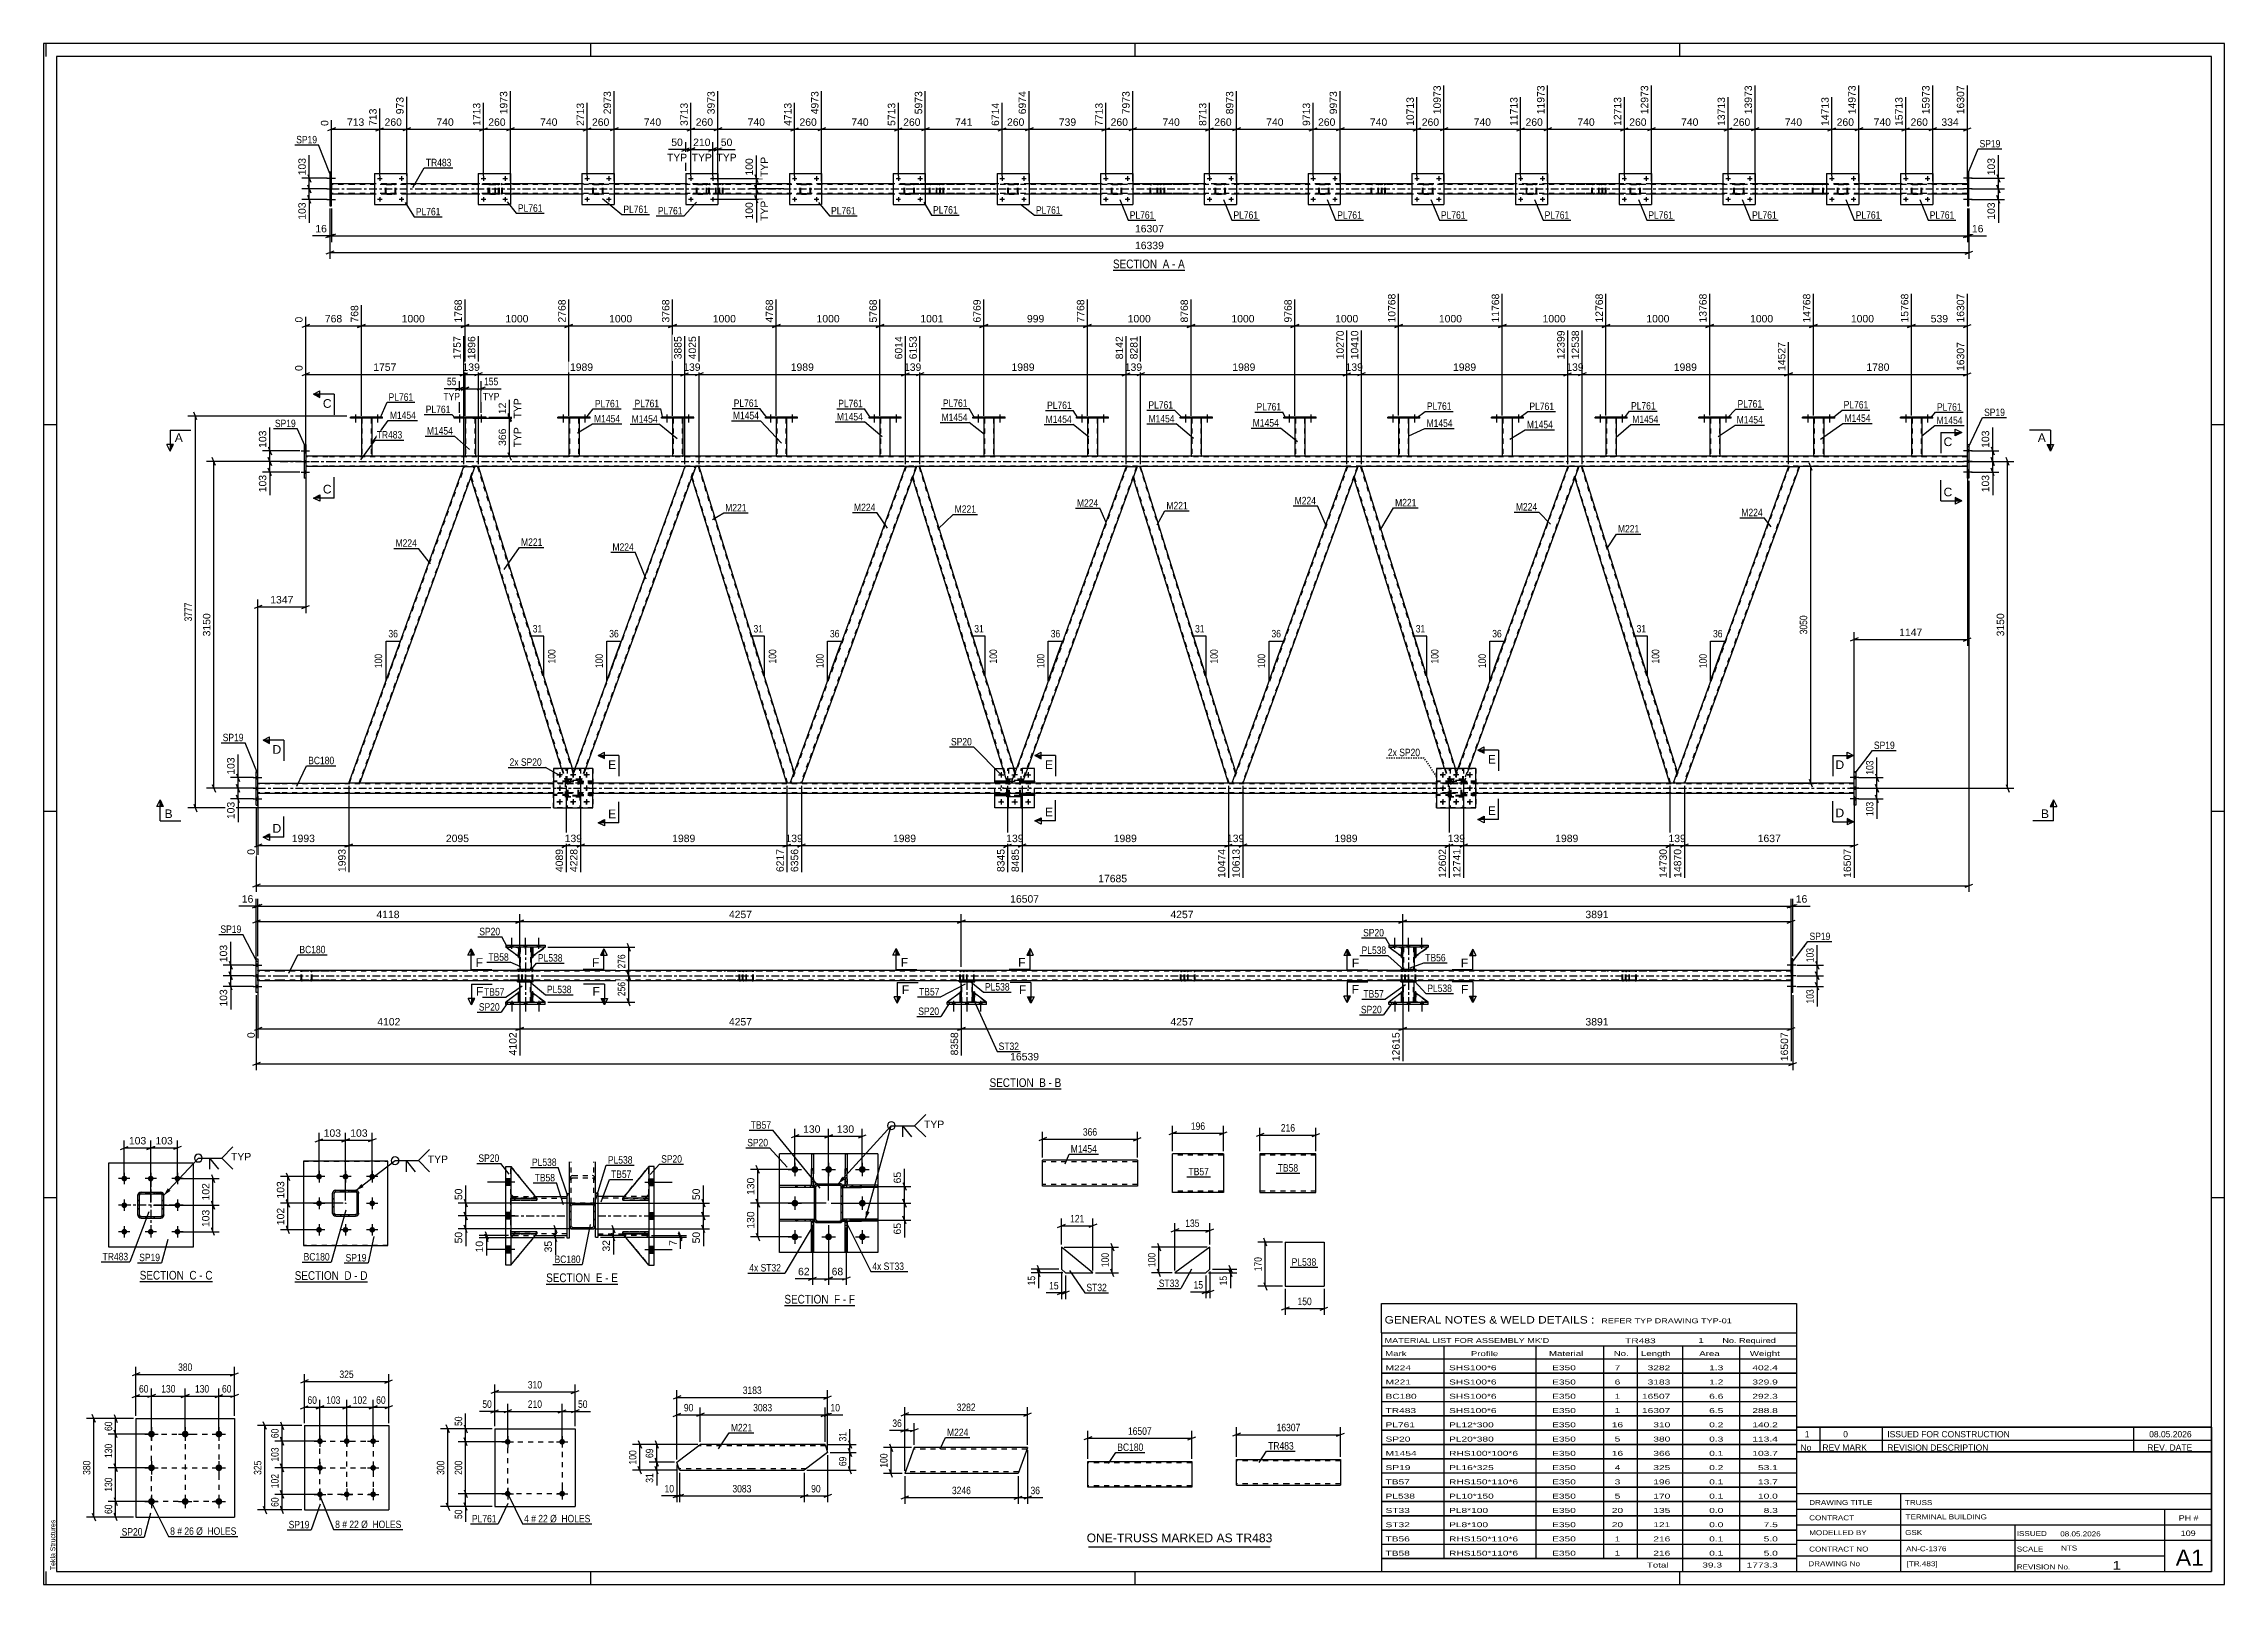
# Model space of a CAD drawing. Header units: millimetres. Extents: x 0 to 841, y 0 to 594.
import ezdxf

# ---------------------------------------------------------------- set-up
doc = ezdxf.new("R2010")
doc.units = ezdxf.units.MM
for name, pattern in [('DXK_LINE_DOT2', [3.9198, 1.9599, -1.9599]), ('DXK_LINE_DOT3', [5.9187, 2.979, -0.9799, 0.9799, -0.9799]), ('DXK_LINE_DOT4', [0.9408, 0.4704, -0.4704])]:
    doc.linetypes.add(name, pattern=pattern)
doc.styles.add('Arial', font='ARIAL.TTF', dxfattribs={"height": 0.2})
doc.styles.add('Arial Narrow', font='ARIALN.TTF', dxfattribs={"height": 0.2})

# ---------------------------------------------------------------- blocks, each defined once
blk = doc.blocks.new('Unknown-318895945-18 - 6074')
at = {"color": 6, "linetype": 'Continuous'}
blk.add_line((285.68, 107.52), (312.89, 107.52), dxfattribs=at)
at = {"color": 0, "linetype": 'Continuous'}
blk.add_wipeout([(303.79, 108.27), (303.79, 111.77), (285.68, 111.77), (285.68, 108.27)], dxfattribs=at)
blk.add_wipeout([(307.18, 108.27), (307.18, 111.77), (304.84, 111.77), (304.84, 108.27)], dxfattribs=at)
at = {"color": 7, "linetype": 'Continuous', "style": 'Arial Narrow'}
blk.add_text('SECTION ', height=3.34, dxfattribs=at).set_placement((285.68, 108.27))
at = {"color": 0, "linetype": 'Continuous'}
blk.add_wipeout([(309.5, 108.27), (309.5, 111.77), (308.23, 111.77), (308.23, 108.27)], dxfattribs=at)
blk.add_wipeout([(312.89, 108.27), (312.89, 111.77), (310.55, 111.77), (310.55, 108.27)], dxfattribs=at)
at = {"color": 7, "linetype": 'Continuous', "style": 'Arial Narrow'}
for s, p in [('F', (304.84, 108.27)), ('-', (308.23, 108.27)), ('F', (310.55, 108.27))]:
    blk.add_text(s, height=3.34, dxfattribs=at).set_placement(p)
blk = doc.blocks.new('Unknown-318895945-1113')
at = {"color": 5, "linetype": 'Continuous'}
for p, q in [((841, 594), (0, 594)), ((0, 594), (0, 0)), ((1, 589), (1, 594)), ((836, 589), (5, 589)), ((5, 589), (5, 5)), ((211, 589), (211, 594)), ((421, 589), (421, 594)), ((631, 589), (631, 594)), ((836, 5), (836, 589)), ((841, 0), (841, 594)), ((5, 447), (0, 447)), ((841, 447), (836, 447)), ((5, 298), (0, 298)), ((841, 298), (836, 298)), ((5, 149), (0, 149)), ((841, 149), (836, 149)), ((0, 0), (841, 0)), ((1, 0), (1, 5)), ((5, 5), (836, 5)), ((211, 0), (211, 5)), ((421, 0), (421, 5)), ((631, 0), (631, 5))]:
    blk.add_line(p, q, dxfattribs=at)
at = {"color": 174, "linetype": 'Continuous', "style": 'Arial'}
blk.add_text('Tekla Structures', height=1.9102, rotation=90, dxfattribs=at).set_placement((4.5, 5.5))
blk = doc.blocks.new('Unknown-318895945-12 - 5050')
at = {"color": 6, "linetype": 'Continuous'}
blk.add_line((412.41, 506.65), (440.05, 506.65), dxfattribs=at)
at = {"color": 0, "linetype": 'Continuous'}
blk.add_wipeout([(430.52, 507.4), (430.52, 510.9), (412.41, 510.9), (412.41, 507.4)], dxfattribs=at)
blk.add_wipeout([(434.12, 507.4), (434.12, 510.9), (431.57, 510.9), (431.57, 507.4)], dxfattribs=at)
at = {"color": 7, "linetype": 'Continuous', "style": 'Arial Narrow'}
blk.add_text('SECTION ', height=3.34, dxfattribs=at).set_placement((412.41, 507.4))
at = {"color": 0, "linetype": 'Continuous'}
blk.add_wipeout([(436.45, 507.4), (436.45, 510.9), (435.17, 510.9), (435.17, 507.4)], dxfattribs=at)
blk.add_wipeout([(440.05, 507.4), (440.05, 510.9), (437.5, 510.9), (437.5, 507.4)], dxfattribs=at)
at = {"color": 7, "linetype": 'Continuous', "style": 'Arial Narrow'}
for s, p in [('A', (431.57, 507.4)), ('-', (435.17, 507.4)), ('A', (437.5, 507.4))]:
    blk.add_text(s, height=3.34, dxfattribs=at).set_placement(p)
blk = doc.blocks.new('Unknown-318895945-13 - 2737')
at = {"color": 6, "linetype": 'Continuous'}
blk.add_line((37.07, 116.76), (65.14, 116.76), dxfattribs=at)
at = {"color": 0, "linetype": 'Continuous'}
blk.add_wipeout([(55.18, 117.51), (55.18, 121.01), (37.07, 121.01), (37.07, 117.51)], dxfattribs=at)
blk.add_wipeout([(58.99, 117.51), (58.99, 121.01), (56.23, 121.01), (56.23, 117.51)], dxfattribs=at)
at = {"color": 7, "linetype": 'Continuous', "style": 'Arial Narrow'}
blk.add_text('SECTION ', height=3.34, dxfattribs=at).set_placement((37.07, 117.51))
at = {"color": 0, "linetype": 'Continuous'}
blk.add_wipeout([(61.32, 117.51), (61.32, 121.01), (60.04, 121.01), (60.04, 117.51)], dxfattribs=at)
blk.add_wipeout([(65.14, 117.51), (65.14, 121.01), (62.37, 121.01), (62.37, 117.51)], dxfattribs=at)
at = {"color": 7, "linetype": 'Continuous', "style": 'Arial Narrow'}
for s, p in [('C', (56.23, 117.51)), ('-', (60.04, 117.51)), ('C', (62.37, 117.51))]:
    blk.add_text(s, height=3.34, dxfattribs=at).set_placement(p)
blk = doc.blocks.new('Unknown-318895945-15 - 2462')
at = {"color": 6, "linetype": 'Continuous'}
blk.add_line((193.8, 115.79), (221.45, 115.79), dxfattribs=at)
at = {"color": 0, "linetype": 'Continuous'}
blk.add_wipeout([(211.91, 116.54), (211.91, 120.04), (193.8, 120.04), (193.8, 116.54)], dxfattribs=at)
blk.add_wipeout([(215.52, 116.54), (215.52, 120.04), (212.96, 120.04), (212.96, 116.54)], dxfattribs=at)
at = {"color": 7, "linetype": 'Continuous', "style": 'Arial Narrow'}
blk.add_text('SECTION ', height=3.34, dxfattribs=at).set_placement((193.8, 116.54))
at = {"color": 0, "linetype": 'Continuous'}
blk.add_wipeout([(217.84, 116.54), (217.84, 120.04), (216.57, 120.04), (216.57, 116.54)], dxfattribs=at)
blk.add_wipeout([(221.45, 116.54), (221.45, 120.04), (218.89, 120.04), (218.89, 116.54)], dxfattribs=at)
at = {"color": 7, "linetype": 'Continuous', "style": 'Arial Narrow'}
for s, p in [('E', (212.96, 116.54)), ('-', (216.57, 116.54)), ('E', (218.89, 116.54))]:
    blk.add_text(s, height=3.34, dxfattribs=at).set_placement(p)
blk = doc.blocks.new('Unknown-318895945-16 - 2982')
at = {"color": 6, "linetype": 'Continuous'}
blk.add_line((96.84, 116.65), (124.91, 116.65), dxfattribs=at)
at = {"color": 0, "linetype": 'Continuous'}
blk.add_wipeout([(114.95, 117.4), (114.95, 120.9), (96.84, 120.9), (96.84, 117.4)], dxfattribs=at)
blk.add_wipeout([(118.76, 117.4), (118.76, 120.9), (116, 120.9), (116, 117.4)], dxfattribs=at)
at = {"color": 7, "linetype": 'Continuous', "style": 'Arial Narrow'}
blk.add_text('SECTION ', height=3.34, dxfattribs=at).set_placement((96.84, 117.4))
at = {"color": 0, "linetype": 'Continuous'}
blk.add_wipeout([(121.09, 117.4), (121.09, 120.9), (119.81, 120.9), (119.81, 117.4)], dxfattribs=at)
blk.add_wipeout([(124.91, 117.4), (124.91, 120.9), (122.14, 120.9), (122.14, 117.4)], dxfattribs=at)
at = {"color": 7, "linetype": 'Continuous', "style": 'Arial Narrow'}
for s, p in [('D', (116, 117.4)), ('-', (119.81, 117.4)), ('D', (122.14, 117.4))]:
    blk.add_text(s, height=3.34, dxfattribs=at).set_placement(p)
blk = doc.blocks.new('Unknown-318895945-17 - 3225')
at = {"color": 6, "linetype": 'Continuous'}
blk.add_line((364.8, 191.01), (392.44, 191.01), dxfattribs=at)
at = {"color": 0, "linetype": 'Continuous'}
blk.add_wipeout([(382.91, 191.76), (382.91, 195.26), (364.8, 195.26), (364.8, 191.76)], dxfattribs=at)
blk.add_wipeout([(386.51, 191.76), (386.51, 195.26), (383.96, 195.26), (383.96, 191.76)], dxfattribs=at)
at = {"color": 7, "linetype": 'Continuous', "style": 'Arial Narrow'}
blk.add_text('SECTION ', height=3.34, dxfattribs=at).set_placement((364.8, 191.76))
at = {"color": 0, "linetype": 'Continuous'}
blk.add_wipeout([(388.84, 191.76), (388.84, 195.26), (387.56, 195.26), (387.56, 191.76)], dxfattribs=at)
blk.add_wipeout([(392.44, 191.76), (392.44, 195.26), (389.89, 195.26), (389.89, 191.76)], dxfattribs=at)
at = {"color": 7, "linetype": 'Continuous', "style": 'Arial Narrow'}
for s, p in [('B', (383.96, 191.76)), ('B', (389.89, 191.76)), ('-', (387.56, 191.76))]:
    blk.add_text(s, height=3.34, dxfattribs=at).set_placement(p)
blk = doc.blocks.new('Part-318895945-6223 - 6074')
at = {"linetype": 'Continuous'}
h = blk.add_hatch(dxfattribs=at)
h.set_pattern_fill('', scale=0.7, style=0, pattern_type=0)
h.set_pattern_definition([(45, (297.2322, 153.851), (-1.57154, 1.57154), [])])
h.paths.add_polyline_path([(297.23, 153.05), (297.23, 153.85), (290.08, 153.85), (290.08, 153.05)])
at = {"color": 2, "linetype": 'Continuous'}
for p, q in [((283.73, 153.05), (283.73, 153.85)), ((283.73, 153.85), (290.08, 153.85)), ((290.08, 153.05), (283.73, 153.05)), ((290.08, 153.85), (297.23, 153.85)), ((290.08, 153.05), (290.08, 153.85)), ((297.23, 153.05), (290.08, 153.05)), ((297.23, 153.85), (297.23, 153.05))]:
    blk.add_line(p, q, dxfattribs=at)
at = {"color": 7, "linetype": 'DXK_LINE_DOT2'}
for p, q in [((290.08, 153.85), (297.23, 153.85)), ((297.23, 153.05), (290.08, 153.05)), ((295.73, 153.05), (295.73, 153.85)), ((297.23, 153.85), (297.23, 153.05))]:
    blk.add_line(p, q, dxfattribs=at)
blk = doc.blocks.new('Bolt-318895945-6094 - 6074')
at = {"linetype": 'Continuous'}
for points in [[(291.03, 159.95, -1), (288.43, 159.95, -1)], [(304.03, 159.95, -1), (301.43, 159.95, -1)], [(317.03, 159.95, -1), (314.43, 159.95, -1)], [(291.03, 146.95, -1), (288.43, 146.95, -1)], [(317.03, 146.95, -1), (314.43, 146.95, -1)], [(291.03, 133.95, -1), (288.43, 133.95, -1)], [(304.03, 133.95, -1), (301.43, 133.95, -1)], [(317.03, 133.95, -1), (314.43, 133.95, -1)]]:
    blk.add_hatch(color=1, dxfattribs=at).paths.add_polyline_path(points)
at = {"color": 1, "linetype": 'Continuous'}
for p, q in [((287.13, 159.95), (292.33, 159.95)), ((289.73, 162.55), (289.73, 157.35)), ((300.13, 159.95), (305.33, 159.95)), ((302.73, 162.55), (302.73, 157.35)), ((313.13, 159.95), (318.33, 159.95)), ((315.73, 162.55), (315.73, 157.35)), ((287.13, 146.95), (292.33, 146.95)), ((289.73, 149.55), (289.73, 144.35)), ((313.13, 146.95), (318.33, 146.95)), ((315.73, 149.55), (315.73, 144.35)), ((289.73, 136.55), (289.73, 131.35)), ((302.73, 136.55), (302.73, 131.35)), ((315.73, 136.55), (315.73, 131.35)), ((287.13, 133.95), (292.33, 133.95)), ((300.13, 133.95), (305.33, 133.95)), ((313.13, 133.95), (318.33, 133.95))]:
    blk.add_line(p, q, dxfattribs=at)
blk = doc.blocks.new('Part-318895945-6156 - 6074')
at = {"linetype": 'Continuous'}
h = blk.add_hatch(dxfattribs=at)
h.set_pattern_fill('', scale=0.7, style=0, pattern_type=0)
h.set_pattern_definition([(45, (308.2322, 140.6483), (-1.57154, 1.57154), [])])
h.paths.add_polyline_path([(308.14, 140.19), (308.23, 140.65), (308.23, 153.25), (308.14, 153.71), (307.88, 154.1), (307.49, 154.36), (307.03, 154.45), (298.43, 154.45), (297.97, 154.36), (297.58, 154.1), (297.32, 153.71), (297.23, 153.25), (297.23, 140.65), (297.32, 140.19), (297.58, 139.8), (297.97, 139.54), (298.43, 139.45), (307.03, 139.45), (307.49, 139.54), (307.88, 139.8)])
h.paths.add_polyline_path([(307.26, 140.09), (307.03, 140.05), (298.43, 140.05), (298.2, 140.09), (298.01, 140.22), (297.88, 140.42), (297.83, 140.65), (297.83, 153.25), (297.88, 153.48), (298.01, 153.67), (298.2, 153.8), (298.43, 153.85), (307.03, 153.85), (307.26, 153.8), (307.46, 153.67), (307.59, 153.48), (307.63, 153.25), (307.63, 140.65), (307.59, 140.42), (307.46, 140.22)])
at = {"color": 7, "linetype": 'DXK_LINE_DOT2'}
for p, q in [((297.23, 153.25), (297.32, 153.71)), ((297.23, 140.65), (297.23, 153.25)), ((297.88, 153.48), (297.83, 153.25)), ((297.83, 140.65), (297.83, 153.25)), ((298.01, 153.67), (297.88, 153.48)), ((297.97, 154.36), (298.43, 154.45)), ((298.2, 153.8), (298.01, 153.67)), ((298.43, 153.85), (298.2, 153.8)), ((298.43, 154.45), (307.03, 154.45)), ((307.03, 153.85), (298.43, 153.85)), ((307.03, 154.45), (307.49, 154.36)), ((307.26, 153.8), (307.03, 153.85)), ((307.46, 153.67), (307.26, 153.8)), ((307.59, 153.48), (307.46, 153.67)), ((307.63, 153.25), (307.59, 153.48)), ((307.63, 140.65), (307.63, 153.25)), ((308.14, 153.71), (308.23, 153.25)), ((308.23, 140.65), (308.23, 153.25)), ((297.32, 140.19), (297.23, 140.65)), ((297.83, 140.65), (297.88, 140.42)), ((297.88, 140.42), (298.01, 140.22)), ((298.43, 139.45), (297.97, 139.54)), ((298.01, 140.22), (298.2, 140.09)), ((298.2, 140.09), (298.43, 140.05)), ((298.43, 140.05), (307.03, 140.05)), ((298.43, 139.45), (307.03, 139.45)), ((307.03, 140.05), (307.26, 140.09)), ((307.49, 139.54), (307.03, 139.45)), ((307.26, 140.09), (307.46, 140.22)), ((307.46, 140.22), (307.59, 140.42)), ((307.59, 140.42), (307.63, 140.65)), ((308.23, 140.65), (308.14, 140.19))]:
    blk.add_line(p, q, dxfattribs=at)
at = {"color": 2, "linetype": 'Continuous'}
for p, q in [((297.32, 153.71), (297.23, 153.25)), ((297.23, 140.65), (297.23, 153.25)), ((297.83, 153.25), (297.88, 153.48)), ((297.83, 140.65), (297.83, 153.25)), ((297.88, 153.48), (298.01, 153.67)), ((298.43, 154.45), (297.97, 154.36)), ((298.01, 153.67), (298.2, 153.8)), ((298.2, 153.8), (298.43, 153.85)), ((298.43, 154.45), (307.03, 154.45)), ((298.43, 153.85), (307.03, 153.85)), ((307.49, 154.36), (307.03, 154.45)), ((307.03, 153.85), (307.26, 153.8)), ((307.26, 153.8), (307.46, 153.67)), ((307.46, 153.67), (307.59, 153.48)), ((307.59, 153.48), (307.63, 153.25)), ((307.63, 140.65), (307.63, 153.25)), ((308.23, 153.25), (308.14, 153.71)), ((308.23, 140.65), (308.23, 153.25)), ((297.23, 140.65), (297.32, 140.19)), ((297.88, 140.42), (297.83, 140.65)), ((298.01, 140.22), (297.88, 140.42)), ((297.97, 139.54), (298.43, 139.45)), ((298.2, 140.09), (298.01, 140.22)), ((298.43, 140.05), (298.2, 140.09)), ((298.43, 140.05), (307.03, 140.05)), ((298.43, 139.45), (307.03, 139.45)), ((307.26, 140.09), (307.03, 140.05)), ((307.03, 139.45), (307.49, 139.54)), ((307.46, 140.22), (307.26, 140.09)), ((307.59, 140.42), (307.46, 140.22)), ((307.63, 140.65), (307.59, 140.42)), ((308.14, 140.19), (308.23, 140.65))]:
    blk.add_line(p, q, dxfattribs=at)
at = {"color": 7, "linetype": 'DXK_LINE_DOT3'}
blk.add_line((302.73, 146.95), (302.73, 146.95), dxfattribs=at)
at = {"color": 7, "linetype": 'DXK_LINE_DOT2'}
for centre, start, end in [((298.43, 153.25), 112.5, 157.5), ((307.03, 153.25), 22.5, 67.5), ((298.43, 140.65), 202.5, 247.5), ((307.03, 140.65), 292.5, 337.5)]:
    blk.add_arc(centre, 1.2, start, end, dxfattribs=at)
at = {"color": 2, "linetype": 'Continuous'}
for centre, start, end in [((298.43, 153.25), 112.5, 157.5), ((307.03, 153.25), 22.5, 67.5), ((298.43, 140.65), 202.5, 247.5), ((307.03, 140.65), 292.5, 337.5)]:
    blk.add_arc(centre, 1.2, start, end, dxfattribs=at)
blk = doc.blocks.new('Part-318895945-6161 - 6074')
at = {"linetype": 'Continuous'}
h = blk.add_hatch(dxfattribs=at)
h.set_pattern_fill('', scale=0.7, style=0, pattern_type=0)
h.set_pattern_definition([(45, (296.9166, 140.0405), (-1.57154, 1.57154), [])])
h.paths.add_polyline_path([(296.92, 133.63), (296.92, 140.04), (296.12, 140.04), (296.12, 133.63)])
at = {"color": 7, "linetype": 'DXK_LINE_DOT2'}
for p, q in [((296.12, 133.63), (296.12, 140.04)), ((296.12, 140.04), (296.92, 140.04)), ((296.12, 138.54), (296.92, 138.54)), ((296.92, 133.63), (296.92, 140.04))]:
    blk.add_line(p, q, dxfattribs=at)
at = {"color": 2, "linetype": 'Continuous'}
for p, q in [((296.12, 133.63), (296.12, 140.04)), ((296.12, 140.04), (296.92, 140.04)), ((296.92, 140.04), (296.92, 133.63)), ((296.12, 127.95), (296.12, 133.63)), ((296.92, 133.63), (296.12, 133.63)), ((296.92, 127.95), (296.12, 127.95)), ((296.92, 133.63), (296.92, 127.95))]:
    blk.add_line(p, q, dxfattribs=at)
blk = doc.blocks.new('Part-318895945-6166 - 6074')
at = {"linetype": 'Continuous'}
h = blk.add_hatch(dxfattribs=at)
h.set_pattern_fill('', scale=0.7, style=0, pattern_type=0)
h.set_pattern_definition([(45, (309.916, 140.0405), (-1.57154, 1.57154), [])])
h.paths.add_polyline_path([(309.92, 133.63), (309.92, 140.04), (309.12, 140.04), (309.12, 133.63)])
at = {"color": 7, "linetype": 'DXK_LINE_DOT2'}
for p, q in [((309.12, 133.63), (309.12, 140.04)), ((309.12, 140.04), (309.92, 140.04)), ((309.12, 138.54), (309.92, 138.54)), ((309.92, 133.63), (309.92, 140.04))]:
    blk.add_line(p, q, dxfattribs=at)
at = {"color": 2, "linetype": 'Continuous'}
for p, q in [((309.12, 133.63), (309.12, 140.04)), ((309.12, 140.04), (309.92, 140.04)), ((309.92, 140.04), (309.92, 133.63)), ((309.12, 127.95), (309.12, 133.63)), ((309.92, 133.63), (309.12, 133.63)), ((309.92, 127.95), (309.12, 127.95)), ((309.92, 133.63), (309.92, 127.95))]:
    blk.add_line(p, q, dxfattribs=at)
blk = doc.blocks.new('Part-318895945-6171 - 6074')
at = {"linetype": 'Continuous'}
h = blk.add_hatch(dxfattribs=at)
h.set_pattern_fill('', scale=0.7, style=0, pattern_type=0)
h.set_pattern_definition([(45, (296.9171, 160.2613), (-1.57154, 1.57154), [])])
h.paths.add_polyline_path([(296.92, 153.84), (296.92, 160.26), (296.12, 160.26), (296.12, 153.84)])
at = {"color": 2, "linetype": 'Continuous'}
for p, q in [((296.12, 165.95), (296.12, 160.26)), ((296.12, 165.95), (296.92, 165.95)), ((296.12, 153.84), (296.12, 160.26)), ((296.92, 160.26), (296.12, 160.26)), ((296.92, 165.95), (296.92, 160.26)), ((296.92, 153.84), (296.92, 160.26)), ((296.12, 153.84), (296.92, 153.84))]:
    blk.add_line(p, q, dxfattribs=at)
at = {"color": 7, "linetype": 'DXK_LINE_DOT2'}
for p, q in [((296.12, 160.26), (296.12, 153.84)), ((296.92, 160.26), (296.92, 153.84)), ((296.12, 155.34), (296.92, 155.34)), ((296.12, 153.84), (296.92, 153.84))]:
    blk.add_line(p, q, dxfattribs=at)
blk = doc.blocks.new('Part-318895945-6189 - 6074')
at = {"linetype": 'Continuous'}
h = blk.add_hatch(dxfattribs=at)
h.set_pattern_fill('', scale=0.7, style=0, pattern_type=0)
h.set_pattern_definition([(45, (309.9166, 160.2613), (-1.57154, 1.57154), [])])
h.paths.add_polyline_path([(309.92, 153.84), (309.92, 160.26), (309.12, 160.26), (309.12, 153.84)])
at = {"color": 2, "linetype": 'Continuous'}
for p, q in [((309.12, 165.95), (309.12, 160.26)), ((309.12, 165.95), (309.92, 165.95)), ((309.12, 153.84), (309.12, 160.26)), ((309.92, 160.26), (309.12, 160.26)), ((309.92, 165.95), (309.92, 160.26)), ((309.92, 153.84), (309.92, 160.26)), ((309.12, 153.84), (309.92, 153.84))]:
    blk.add_line(p, q, dxfattribs=at)
at = {"color": 7, "linetype": 'DXK_LINE_DOT2'}
for p, q in [((309.12, 160.26), (309.12, 153.84)), ((309.92, 160.26), (309.92, 153.84)), ((309.12, 155.34), (309.92, 155.34)), ((309.12, 153.84), (309.92, 153.84))]:
    blk.add_line(p, q, dxfattribs=at)
blk = doc.blocks.new('Part-318895945-6218 - 6074')
at = {"linetype": 'Continuous'}
h = blk.add_hatch(dxfattribs=at)
h.set_pattern_fill('', scale=0.7, style=0, pattern_type=0)
h.set_pattern_definition([(45, (297.2322, 140.851), (-1.57154, 1.57154), [])])
h.paths.add_polyline_path([(297.23, 140.05), (297.23, 140.85), (290.08, 140.85), (290.08, 140.05)])
at = {"color": 2, "linetype": 'Continuous'}
for p, q in [((283.73, 140.05), (283.73, 140.85)), ((283.73, 140.85), (290.08, 140.85)), ((290.08, 140.05), (283.73, 140.05)), ((290.08, 140.85), (297.23, 140.85)), ((290.08, 140.05), (290.08, 140.85)), ((297.23, 140.05), (290.08, 140.05)), ((297.23, 140.85), (297.23, 140.05))]:
    blk.add_line(p, q, dxfattribs=at)
at = {"color": 7, "linetype": 'DXK_LINE_DOT2'}
for p, q in [((290.08, 140.85), (297.23, 140.85)), ((297.23, 140.05), (290.08, 140.05)), ((295.73, 140.05), (295.73, 140.85)), ((297.23, 140.85), (297.23, 140.05))]:
    blk.add_line(p, q, dxfattribs=at)
blk = doc.blocks.new('Part-318895945-6228 - 6074')
at = {"linetype": 'Continuous'}
h = blk.add_hatch(dxfattribs=at)
h.set_pattern_fill('', scale=0.7, style=0, pattern_type=0)
h.set_pattern_definition([(45, (315.3895, 140.8508), (-1.57154, 1.57154), [])])
h.paths.add_polyline_path([(315.39, 140.05), (315.39, 140.85), (308.23, 140.85), (308.23, 140.05)])
at = {"color": 7, "linetype": 'DXK_LINE_DOT2'}
for p, q in [((315.39, 140.85), (308.23, 140.85)), ((308.23, 140.85), (308.23, 140.05)), ((315.39, 140.05), (308.23, 140.05)), ((309.73, 140.05), (309.73, 140.85))]:
    blk.add_line(p, q, dxfattribs=at)
at = {"color": 2, "linetype": 'Continuous'}
for p, q in [((315.39, 140.85), (308.23, 140.85)), ((308.23, 140.85), (308.23, 140.05)), ((308.23, 140.05), (315.39, 140.05)), ((321.73, 140.85), (315.39, 140.85)), ((315.39, 140.05), (315.39, 140.85)), ((321.73, 140.05), (315.39, 140.05)), ((321.73, 140.05), (321.73, 140.85))]:
    blk.add_line(p, q, dxfattribs=at)
blk = doc.blocks.new('Part-318895945-6233 - 6074')
at = {"linetype": 'Continuous'}
h = blk.add_hatch(dxfattribs=at)
h.set_pattern_fill('', scale=0.7, style=0, pattern_type=0)
h.set_pattern_definition([(45, (315.3895, 153.8508), (-1.57154, 1.57154), [])])
h.paths.add_polyline_path([(315.39, 153.05), (315.39, 153.85), (308.23, 153.85), (308.23, 153.05)])
at = {"color": 7, "linetype": 'DXK_LINE_DOT2'}
for p, q in [((315.39, 153.85), (308.23, 153.85)), ((308.23, 153.85), (308.23, 153.05)), ((315.39, 153.05), (308.23, 153.05)), ((309.73, 153.05), (309.73, 153.85))]:
    blk.add_line(p, q, dxfattribs=at)
at = {"color": 2, "linetype": 'Continuous'}
for p, q in [((315.39, 153.85), (308.23, 153.85)), ((308.23, 153.85), (308.23, 153.05)), ((308.23, 153.05), (315.39, 153.05)), ((321.73, 153.85), (315.39, 153.85)), ((315.39, 153.05), (315.39, 153.85)), ((321.73, 153.05), (315.39, 153.05)), ((321.73, 153.05), (321.73, 153.85))]:
    blk.add_line(p, q, dxfattribs=at)
blk = doc.blocks.new('Part-318895945-6246 - 6074')
at = {"color": 2, "linetype": 'Continuous'}
for p, q in [((321.73, 165.95), (283.73, 165.95)), ((283.73, 127.95), (283.73, 165.95)), ((321.73, 165.95), (321.73, 127.95)), ((321.73, 127.95), (283.73, 127.95))]:
    blk.add_line(p, q, dxfattribs=at)
blk = doc.blocks.new('Part-318895945-2360 - 2344')
at = {"color": 2, "linetype": 'Continuous'}
for p, q in [((335.72, 52.74), (332.08, 42.74)), ((355.72, 52.74), (335.72, 52.74)), ((379.46, 52.74), (355.82, 52.74)), ((379.42, 52.65), (375.82, 42.74)), ((379.46, 52.74), (379.42, 52.65)), ((355.72, 42.74), (332.08, 42.74)), ((375.82, 42.74), (355.82, 42.74))]:
    blk.add_line(p, q, dxfattribs=at)
at = {"color": 7, "linetype": 'DXK_LINE_DOT2'}
for p, q in [((355.72, 52.14), (335.5, 52.14)), ((379.24, 52.14), (355.82, 52.14)), ((332.3, 43.34), (332.31, 43.39)), ((355.72, 43.34), (332.3, 43.34)), ((376.04, 43.34), (355.82, 43.34)), ((376.04, 43.34), (376.05, 43.39))]:
    blk.add_line(p, q, dxfattribs=at)
blk = doc.blocks.new('Part-318895945-3793 - 3712')
at = {"color": 2, "linetype": 'Continuous'}
for p, q in [((638.33, 449.56), (638.33, 450.04)), ((650.73, 450.04), (638.33, 450.04)), ((650.73, 449.56), (638.33, 449.56)), ((650.73, 449.56), (650.73, 450.04))]:
    blk.add_line(p, q, dxfattribs=at)
blk = doc.blocks.new('Bolt-318895945-4115 - 3712')
at = {"linetype": 'Continuous'}
for points in [[(199.54, 312.13, -1), (198.5, 312.13, -1)], [(204.74, 312.13, -1), (203.7, 312.13, -1)], [(209.94, 312.13, -1), (208.9, 312.13, -1)], [(199.54, 306.93, -1), (198.5, 306.93, -1)], [(209.94, 306.93, -1), (208.9, 306.93, -1)], [(199.54, 301.73, -1), (198.5, 301.73, -1)], [(204.74, 301.73, -1), (203.7, 301.73, -1)], [(209.94, 301.73, -1), (208.9, 301.73, -1)]]:
    blk.add_hatch(color=1, dxfattribs=at).paths.add_polyline_path(points)
at = {"color": 1, "linetype": 'Continuous'}
for p, q in [((200.06, 312.13), (197.98, 312.13)), ((199.02, 313.17), (199.02, 311.09)), ((205.26, 312.13), (203.18, 312.13)), ((204.22, 313.17), (204.22, 311.09)), ((210.46, 312.13), (208.38, 312.13)), ((209.42, 313.17), (209.42, 311.09)), ((200.06, 306.93), (197.98, 306.93)), ((199.02, 307.97), (199.02, 305.89)), ((199.02, 302.77), (199.02, 300.69)), ((204.22, 302.77), (204.22, 300.69)), ((210.46, 306.93), (208.38, 306.93)), ((209.42, 307.97), (209.42, 305.89)), ((209.42, 302.77), (209.42, 300.69)), ((200.06, 301.73), (197.98, 301.73)), ((205.26, 301.73), (203.18, 301.73)), ((210.46, 301.73), (208.38, 301.73))]:
    blk.add_line(p, q, dxfattribs=at)
blk = doc.blocks.new('Part-318895945-3729 - 3712')
at = {"color": 7, "linetype": 'DXK_LINE_DOT2'}
for p, q in [((537.16, 299.33), (537.16, 314.53)), ((537.16, 314.53), (552.36, 314.53)), ((552.36, 314.53), (552.36, 299.33)), ((552.36, 299.33), (537.16, 299.33))]:
    blk.add_line(p, q, dxfattribs=at)
blk = doc.blocks.new('Part-318895945-3938 - 3712')
at = {"color": 2, "linetype": 'Continuous'}
for p, q in [((251.48, 430.92), (249.93, 426.67)), ((252.8, 430.92), (251.48, 430.92)), ((289.5, 313.17), (252.8, 430.92)), ((286.63, 308.92), (249.93, 426.67)), ((287.95, 308.92), (289.5, 313.17)), ((287.95, 308.92), (286.63, 308.92))]:
    blk.add_line(p, q, dxfattribs=at)
at = {"color": 7, "linetype": 'DXK_LINE_DOT2'}
for p, q in [((289.36, 312.8), (252.55, 430.92)), ((286.89, 308.92), (250.07, 427.05))]:
    blk.add_line(p, q, dxfattribs=at)
blk = doc.blocks.new('Part-318895945-3817 - 3712')
at = {"color": 7, "linetype": 'DXK_LINE_DOT2'}
for p, q in [((202.02, 309.69), (196.62, 309.69)), ((196.62, 309.37), (196.62, 309.69)), ((202.02, 309.37), (196.62, 309.37)), ((201.42, 309.37), (201.42, 309.69)), ((202.02, 309.69), (202.02, 309.37))]:
    blk.add_line(p, q, dxfattribs=at)
blk = doc.blocks.new('Part-318895945-4108 - 3712')
at = {"color": 7, "linetype": 'DXK_LINE_DOT2'}
for p, q in [((547.31, 304.17), (547.63, 304.17)), ((547.31, 304.17), (547.31, 299.33)), ((547.31, 303.57), (547.63, 303.57)), ((547.63, 304.17), (547.63, 299.33)), ((547.63, 299.33), (547.31, 299.33))]:
    blk.add_line(p, q, dxfattribs=at)
blk = doc.blocks.new('Part-318895945-3730 - 3712')
at = {"color": 7, "linetype": 'DXK_LINE_DOT2'}
for p, q in [((377.04, 309.69), (377.04, 314.53)), ((377.04, 314.53), (377.36, 314.53)), ((377.36, 314.53), (377.36, 309.69)), ((377.04, 310.29), (377.36, 310.29)), ((377.36, 309.69), (377.04, 309.69))]:
    blk.add_line(p, q, dxfattribs=at)
blk = doc.blocks.new('Part-318895945-4120 - 3712')
at = {"color": 7, "linetype": 'DXK_LINE_DOT2'}
for p, q in [((547.76, 310.46), (541.76, 310.46)), ((541.76, 303.66), (541.76, 310.46)), ((547.76, 303.66), (541.76, 303.66)), ((547.76, 303.66), (547.76, 310.46))]:
    blk.add_line(p, q, dxfattribs=at)
blk = doc.blocks.new('Part-318895945-3782 - 3712')
at = {"color": 2, "linetype": 'Continuous'}
for p, q in [((242.53, 449.56), (242.53, 434.92)), ((246.53, 449.56), (246.53, 434.92)), ((242.56, 434.92), (242.53, 434.92)), ((242.67, 434.92), (242.56, 434.92)), ((242.82, 434.92), (242.67, 434.92)), ((246.23, 434.92), (242.82, 434.92)), ((246.39, 434.92), (246.23, 434.92)), ((246.49, 434.92), (246.39, 434.92)), ((246.53, 434.92), (246.49, 434.92))]:
    blk.add_line(p, q, dxfattribs=at)
at = {"color": 7, "linetype": 'DXK_LINE_DOT2'}
for p, q in [((242.53, 449.56), (242.53, 449.56)), ((242.53, 449.56), (242.53, 449.56)), ((242.53, 449.56), (242.53, 449.56)), ((242.56, 449.56), (242.53, 449.56)), ((242.53, 449.56), (242.56, 449.56)), ((242.67, 449.56), (242.56, 449.56)), ((242.56, 449.56), (242.67, 449.56)), ((242.82, 449.56), (242.67, 449.56)), ((242.67, 449.56), (242.82, 449.56)), ((242.77, 449.56), (242.77, 449.56)), ((242.77, 449.56), (242.77, 434.92)), ((242.79, 449.56), (242.77, 449.56)), ((242.77, 449.56), (242.79, 449.56)), ((242.84, 449.56), (242.79, 449.56)), ((242.79, 449.56), (242.84, 449.56)), ((246.23, 449.56), (242.82, 449.56)), ((246.23, 449.56), (242.82, 449.56)), ((246.14, 449.56), (242.84, 449.56)), ((242.84, 449.56), (242.92, 449.56)), ((246.22, 449.56), (242.92, 449.56)), ((246.22, 449.56), (246.14, 449.56)), ((246.27, 449.56), (246.22, 449.56)), ((246.22, 449.56), (246.27, 449.56)), ((246.23, 449.56), (246.39, 449.56)), ((246.39, 449.56), (246.23, 449.56)), ((246.29, 449.56), (246.27, 449.56)), ((246.27, 449.56), (246.29, 449.56)), ((246.29, 449.56), (246.29, 449.56)), ((246.29, 449.56), (246.29, 434.92)), ((246.39, 449.56), (246.49, 449.56)), ((246.49, 449.56), (246.39, 449.56)), ((246.49, 449.56), (246.53, 449.56)), ((246.53, 449.56), (246.49, 449.56)), ((246.53, 449.56), (246.53, 449.56)), ((246.53, 449.56), (246.53, 449.56)), ((246.53, 449.56), (246.53, 449.56)), ((242.53, 434.92), (242.56, 434.92)), ((242.56, 434.92), (242.67, 434.92)), ((242.67, 434.92), (242.82, 434.92)), ((242.79, 434.92), (242.77, 434.92)), ((242.77, 434.92), (242.79, 434.92)), ((242.84, 434.92), (242.79, 434.92)), ((242.79, 434.92), (242.84, 434.92)), ((246.23, 434.92), (242.82, 434.92)), ((246.14, 434.92), (242.84, 434.92)), ((242.84, 434.92), (242.92, 434.92)), ((246.27, 434.92), (242.92, 434.92)), ((246.22, 434.92), (246.14, 434.92)), ((246.27, 434.92), (246.22, 434.92)), ((246.23, 434.92), (246.39, 434.92)), ((246.29, 434.92), (246.27, 434.92)), ((246.27, 434.92), (246.29, 434.92)), ((246.39, 434.92), (246.49, 434.92)), ((246.49, 434.92), (246.53, 434.92))]:
    blk.add_line(p, q, dxfattribs=at)
blk = doc.blocks.new('Part-318895945-3718 - 3712')
at = {"color": 7, "linetype": 'DXK_LINE_DOT2'}
for p, q in [((602.52, 449.57), (602.52, 449.57)), ((602.52, 449.57), (602.52, 449.56)), ((602.52, 449.57), (602.52, 449.56)), ((602.56, 449.57), (602.52, 449.57)), ((602.52, 449.57), (602.56, 449.57)), ((602.66, 449.57), (602.56, 449.57)), ((602.56, 449.57), (602.66, 449.57)), ((602.82, 449.57), (602.66, 449.57)), ((602.66, 449.57), (602.82, 449.57)), ((602.76, 449.57), (602.76, 449.57)), ((602.76, 449.57), (602.76, 434.92)), ((602.78, 449.57), (602.76, 449.57)), ((602.76, 449.57), (602.78, 449.57)), ((602.83, 449.57), (602.78, 449.57)), ((602.78, 449.57), (602.83, 449.57)), ((606.22, 449.57), (602.82, 449.57)), ((606.22, 449.57), (602.82, 449.57)), ((606.13, 449.57), (602.83, 449.57)), ((602.83, 449.57), (602.91, 449.57)), ((606.21, 449.57), (602.91, 449.57)), ((606.21, 449.57), (606.13, 449.57)), ((606.26, 449.57), (606.21, 449.57)), ((606.21, 449.57), (606.26, 449.57)), ((606.22, 449.57), (606.38, 449.57)), ((606.38, 449.57), (606.22, 449.57)), ((606.28, 449.57), (606.26, 449.57)), ((606.26, 449.57), (606.28, 449.57)), ((606.28, 449.57), (606.28, 449.57)), ((606.28, 449.57), (606.28, 434.92)), ((606.38, 449.57), (606.48, 449.57)), ((606.48, 449.57), (606.38, 449.57)), ((606.48, 449.57), (606.52, 449.57)), ((606.52, 449.57), (606.48, 449.57)), ((606.52, 449.57), (606.52, 449.57)), ((606.52, 449.57), (606.52, 449.56)), ((606.52, 449.56), (606.52, 449.57)), ((602.52, 434.92), (602.52, 434.92)), ((602.52, 434.92), (602.52, 434.92)), ((602.52, 434.92), (602.52, 434.92)), ((602.52, 434.92), (602.56, 434.92)), ((602.56, 434.92), (602.66, 434.92)), ((602.66, 434.92), (602.82, 434.92)), ((602.78, 434.92), (602.76, 434.92)), ((602.76, 434.92), (602.78, 434.92)), ((602.83, 434.92), (602.78, 434.92)), ((602.78, 434.92), (602.83, 434.92)), ((606.22, 434.92), (602.82, 434.92)), ((606.13, 434.92), (602.83, 434.92)), ((602.83, 434.92), (602.91, 434.92)), ((606.26, 434.92), (602.91, 434.92)), ((606.21, 434.92), (606.13, 434.92)), ((606.26, 434.92), (606.21, 434.92)), ((606.22, 434.92), (606.38, 434.92)), ((606.28, 434.92), (606.26, 434.92)), ((606.26, 434.92), (606.28, 434.92)), ((606.38, 434.92), (606.48, 434.92)), ((606.48, 434.92), (606.52, 434.92)), ((606.52, 434.92), (606.52, 434.92)), ((606.52, 434.92), (606.52, 434.92)), ((606.52, 434.92), (606.52, 434.92)), ((606.52, 434.92), (606.52, 434.92))]:
    blk.add_line(p, q, dxfattribs=at)
at = {"color": 2, "linetype": 'Continuous'}
for p, q in [((602.52, 449.56), (602.52, 434.92)), ((606.52, 434.92), (606.52, 449.56)), ((602.52, 434.92), (602.56, 434.92)), ((602.66, 434.92), (602.56, 434.92)), ((602.82, 434.92), (602.66, 434.92)), ((606.22, 434.92), (602.82, 434.92)), ((606.38, 434.92), (606.22, 434.92)), ((606.48, 434.92), (606.38, 434.92)), ((606.48, 434.92), (606.52, 434.92))]:
    blk.add_line(p, q, dxfattribs=at)
blk = doc.blocks.new('Part-318895945-3896 - 3712')
at = {"color": 2, "linetype": 'Continuous'}
for p, q in [((118.33, 449.55), (118.33, 450.03)), ((130.73, 450.03), (118.33, 450.03)), ((130.73, 449.55), (118.33, 449.55)), ((130.73, 449.55), (130.73, 450.03))]:
    blk.add_line(p, q, dxfattribs=at)
blk = doc.blocks.new('Part-318895945-3731 - 3712')
at = {"color": 7, "linetype": 'DXK_LINE_DOT2'}
for p, q in [((372.16, 304.17), (371.84, 304.17)), ((371.84, 303.66), (371.84, 304.17)), ((371.84, 303.57), (372.16, 303.57)), ((372.16, 303.66), (372.16, 304.17))]:
    blk.add_line(p, q, dxfattribs=at)
at = {"color": 2, "linetype": 'Continuous'}
for p, q in [((371.84, 299.33), (371.84, 303.66)), ((372.16, 299.33), (372.16, 303.66)), ((371.84, 299.33), (372.16, 299.33))]:
    blk.add_line(p, q, dxfattribs=at)
blk = doc.blocks.new('Part-318895945-3916 - 3712')
at = {"color": 7, "linetype": 'DXK_LINE_DOT2'}
for p, q in [((673.15, 430.92), (628.74, 308.92)), ((676.89, 430.92), (632.49, 308.92)), ((673.15, 430.92), (673.17, 430.92)), ((630.04, 313.17), (628.49, 308.92)), ((628.74, 308.92), (628.76, 308.92))]:
    blk.add_line(p, q, dxfattribs=at)
at = {"color": 2, "linetype": 'Continuous'}
for p, q in [((672.89, 430.92), (630.04, 313.17)), ((677.15, 430.92), (632.75, 308.92)), ((672.89, 430.92), (677.15, 430.92)), ((632.71, 308.92), (628.49, 308.92)), ((632.75, 308.92), (632.71, 308.92))]:
    blk.add_line(p, q, dxfattribs=at)
blk = doc.blocks.new('Part-318895945-3787 - 3712')
at = {"color": 2, "linetype": 'Continuous'}
for p, q in [((278.33, 449.56), (278.33, 450.04)), ((290.73, 450.04), (278.33, 450.04)), ((290.73, 449.56), (278.33, 449.56)), ((290.73, 449.56), (290.73, 450.04))]:
    blk.add_line(p, q, dxfattribs=at)
blk = doc.blocks.new('Bolt-318895945-3852 - 3712')
at = {"linetype": 'Continuous'}
for points in [[(199.88, 449.56), (200.76, 449.56), (200.76, 450.04), (199.88, 450.04)], [(208.28, 449.56), (209.16, 449.56), (209.16, 450.04), (208.28, 450.04)]]:
    blk.add_hatch(color=1, dxfattribs=at).paths.add_polyline_path(points)
at = {"color": 1, "linetype": 'Continuous'}
for p, q in [((199.88, 450.04), (199.88, 449.56)), ((200.32, 451.04), (200.32, 447.92)), ((200.76, 450.04), (200.76, 449.56)), ((208.28, 450.04), (208.28, 449.56)), ((208.72, 451.04), (208.72, 447.92)), ((209.16, 450.04), (209.16, 449.56))]:
    blk.add_line(p, q, dxfattribs=at)
blk = doc.blocks.new('Part-318895945-3723 - 3712')
at = {"color": 2, "linetype": 'Continuous'}
for p, q in [((558.32, 449.56), (558.32, 450.04)), ((570.72, 450.04), (558.32, 450.04)), ((570.72, 449.56), (558.32, 449.56)), ((570.72, 449.56), (570.72, 450.04))]:
    blk.add_line(p, q, dxfattribs=at)
blk = doc.blocks.new('Bolt-318895945-3788 - 3712')
at = {"linetype": 'Continuous'}
for points in [[(479.88, 449.56), (480.76, 449.56), (480.76, 450.04), (479.88, 450.04)], [(488.28, 449.56), (489.16, 449.56), (489.16, 450.04), (488.28, 450.04)]]:
    blk.add_hatch(color=1, dxfattribs=at).paths.add_polyline_path(points)
at = {"color": 1, "linetype": 'Continuous'}
for p, q in [((479.88, 450.04), (479.88, 449.56)), ((480.32, 451.04), (480.32, 447.92)), ((480.76, 450.04), (480.76, 449.56)), ((488.28, 450.04), (488.28, 449.56)), ((488.72, 451.04), (488.72, 447.92)), ((489.16, 450.04), (489.16, 449.56))]:
    blk.add_line(p, q, dxfattribs=at)
blk = doc.blocks.new('Bolt-318895945-3724 - 3712')
at = {"linetype": 'Continuous'}
for points in [[(319.88, 449.56), (320.76, 449.56), (320.76, 450.04), (319.88, 450.04)], [(328.28, 449.56), (329.16, 449.56), (329.16, 450.04), (328.28, 450.04)]]:
    blk.add_hatch(color=1, dxfattribs=at).paths.add_polyline_path(points)
at = {"color": 1, "linetype": 'Continuous'}
for p, q in [((319.88, 450.04), (319.88, 449.56)), ((320.32, 451.04), (320.32, 447.92)), ((320.76, 450.04), (320.76, 449.56)), ((328.28, 450.04), (328.28, 449.56)), ((328.72, 451.04), (328.72, 447.92)), ((329.16, 450.04), (329.16, 449.56))]:
    blk.add_line(p, q, dxfattribs=at)
blk = doc.blocks.new('Part-318895945-3736 - 3712')
at = {"color": 2, "linetype": 'Continuous'}
for p, q in [((318.32, 449.56), (318.32, 450.04)), ((330.72, 450.04), (318.32, 450.04)), ((330.72, 449.56), (318.32, 449.56)), ((330.72, 449.56), (330.72, 450.04))]:
    blk.add_line(p, q, dxfattribs=at)
blk = doc.blocks.new('Part-318895945-3862 - 3712')
at = {"color": 2, "linetype": 'Continuous'}
for p, q in [((716.11, 449.57), (716.11, 450.05)), ((728.51, 450.05), (716.11, 450.05)), ((728.51, 449.57), (716.11, 449.57)), ((728.51, 449.57), (728.51, 450.05))]:
    blk.add_line(p, q, dxfattribs=at)
blk = doc.blocks.new('Part-318895945-3741 - 3712')
at = {"color": 2, "linetype": 'Continuous'}
for p, q in [((402.53, 449.56), (402.53, 434.92)), ((406.53, 434.92), (406.53, 449.56)), ((402.53, 434.92), (402.56, 434.92)), ((402.67, 434.92), (402.56, 434.92)), ((402.82, 434.92), (402.67, 434.92)), ((406.23, 434.92), (402.82, 434.92)), ((406.39, 434.92), (406.23, 434.92)), ((406.49, 434.92), (406.39, 434.92)), ((406.49, 434.92), (406.52, 434.92))]:
    blk.add_line(p, q, dxfattribs=at)
at = {"color": 7, "linetype": 'DXK_LINE_DOT2'}
for p, q in [((402.53, 449.56), (402.53, 449.56)), ((402.53, 449.56), (402.53, 449.56)), ((402.53, 449.56), (402.53, 449.56)), ((402.56, 449.56), (402.53, 449.56)), ((402.53, 449.56), (402.56, 449.56)), ((402.67, 449.56), (402.56, 449.56)), ((402.56, 449.56), (402.67, 449.56)), ((402.82, 449.56), (402.67, 449.56)), ((402.67, 449.56), (402.82, 449.56)), ((402.77, 449.56), (402.77, 449.56)), ((402.77, 449.56), (402.77, 434.92)), ((402.79, 449.56), (402.77, 449.56)), ((402.77, 449.56), (402.79, 449.56)), ((402.84, 449.56), (402.79, 449.56)), ((402.79, 449.56), (402.84, 449.56)), ((406.23, 449.56), (402.82, 449.56)), ((406.23, 449.56), (402.82, 449.56)), ((406.14, 449.56), (402.84, 449.56)), ((402.84, 449.56), (402.92, 449.56)), ((406.22, 449.56), (402.92, 449.56)), ((406.22, 449.56), (406.14, 449.56)), ((406.27, 449.56), (406.22, 449.56)), ((406.22, 449.56), (406.27, 449.56)), ((406.23, 449.56), (406.39, 449.56)), ((406.39, 449.56), (406.23, 449.56)), ((406.29, 449.56), (406.27, 449.56)), ((406.27, 449.56), (406.29, 449.56)), ((406.29, 449.56), (406.29, 449.56)), ((406.29, 449.56), (406.29, 434.92)), ((406.39, 449.56), (406.49, 449.56)), ((406.49, 449.56), (406.39, 449.56)), ((406.49, 449.56), (406.53, 449.56)), ((406.53, 449.56), (406.49, 449.56)), ((406.53, 449.56), (406.53, 449.56)), ((406.53, 449.56), (406.53, 449.56)), ((406.53, 449.56), (406.53, 449.56)), ((402.53, 434.92), (402.53, 434.92)), ((402.53, 434.92), (402.53, 434.92)), ((402.53, 434.92), (402.53, 434.92)), ((402.53, 434.92), (402.56, 434.92)), ((402.56, 434.92), (402.67, 434.92)), ((402.67, 434.92), (402.82, 434.92)), ((402.79, 434.92), (402.77, 434.92)), ((402.77, 434.92), (402.79, 434.92)), ((402.84, 434.92), (402.79, 434.92)), ((402.79, 434.92), (402.82, 434.92)), ((406.23, 434.92), (402.82, 434.92)), ((402.82, 434.92), (402.84, 434.92)), ((406.14, 434.92), (402.84, 434.92)), ((402.84, 434.92), (402.92, 434.92)), ((406.27, 434.92), (402.92, 434.92)), ((406.22, 434.92), (406.14, 434.92)), ((406.27, 434.92), (406.22, 434.92)), ((406.23, 434.92), (406.39, 434.92)), ((406.29, 434.92), (406.27, 434.92)), ((406.27, 434.92), (406.29, 434.92)), ((406.39, 434.92), (406.49, 434.92)), ((406.49, 434.92), (406.53, 434.92)), ((406.52, 434.92), (406.53, 434.92)), ((406.53, 434.92), (406.53, 434.92)), ((406.53, 434.92), (406.53, 434.92)), ((406.53, 434.92), (406.53, 434.92))]:
    blk.add_line(p, q, dxfattribs=at)
blk = doc.blocks.new('Part-318895945-3746 - 3712')
at = {"color": 2, "linetype": 'Continuous'}
for p, q in [((358.38, 449.56), (358.38, 450.04)), ((370.78, 450.04), (358.38, 450.04)), ((370.78, 449.56), (358.38, 449.56)), ((370.78, 449.56), (370.78, 450.04))]:
    blk.add_line(p, q, dxfattribs=at)
blk = doc.blocks.new('Part-318895945-3747 - 3712')
at = {"color": 7, "linetype": 'DXK_LINE_DOT2'}
for p, q in [((552.36, 304.49), (546.96, 304.49)), ((546.96, 304.49), (546.96, 304.17)), ((546.96, 304.17), (552.36, 304.17)), ((547.56, 304.17), (547.56, 304.49)), ((552.36, 304.17), (552.36, 304.49))]:
    blk.add_line(p, q, dxfattribs=at)
blk = doc.blocks.new('Bolt-318895945-3816 - 3712')
at = {"linetype": 'Continuous'}
for points in [[(479.88, 449.56), (480.76, 449.56), (480.76, 450.04), (479.88, 450.04)], [(488.28, 449.56), (489.16, 449.56), (489.16, 450.04), (488.28, 450.04)]]:
    blk.add_hatch(color=1, dxfattribs=at).paths.add_polyline_path(points)
at = {"color": 1, "linetype": 'Continuous'}
for p, q in [((479.88, 450.04), (479.88, 449.56)), ((480.32, 451.04), (480.32, 447.92)), ((480.76, 450.04), (480.76, 449.56)), ((488.28, 450.04), (488.28, 449.56)), ((488.72, 451.04), (488.72, 447.92)), ((489.16, 450.04), (489.16, 449.56))]:
    blk.add_line(p, q, dxfattribs=at)
blk = doc.blocks.new('Part-318895945-3752 - 3712')
at = {"color": 2, "linetype": 'Continuous'}
for p, q in [((82.64, 308.92), (91.16, 308.92)), ((91.16, 304.92), (82.64, 304.92)), ((91.26, 308.92), (109.58, 308.92)), ((109.58, 304.92), (91.26, 304.92)), ((109.68, 308.92), (117.68, 308.92)), ((196.62, 304.92), (109.68, 304.92)), ((196.62, 308.92), (121.94, 308.92)), ((286.63, 308.92), (211.82, 308.92)), ((537.16, 304.92), (211.82, 304.92)), ((371.77, 308.92), (292.21, 308.92)), ((456.9, 308.92), (377.34, 308.92)), ((537.16, 308.92), (462.48, 308.92)), ((627.17, 308.92), (552.36, 308.92)), ((698.21, 304.92), (552.36, 304.92)), ((698.21, 308.92), (632.75, 308.92))]:
    blk.add_line(p, q, dxfattribs=at)
at = {"color": 7, "linetype": 'DXK_LINE_DOT2'}
for p, q in [((82.64, 304.92), (82.64, 308.92)), ((91.16, 308.68), (82.64, 308.68)), ((91.16, 305.16), (82.64, 305.16)), ((109.58, 308.68), (91.26, 308.68)), ((109.58, 305.16), (91.26, 305.16)), ((698.21, 308.68), (109.68, 308.68)), ((698.21, 305.16), (109.68, 305.16)), ((121.94, 308.92), (117.68, 308.92)), ((698.21, 308.92), (196.62, 308.92)), ((211.82, 308.92), (196.62, 308.92)), ((211.82, 304.92), (196.62, 304.92)), ((292.21, 308.92), (286.63, 308.92)), ((377.34, 308.92), (371.77, 308.92)), ((462.48, 308.92), (456.9, 308.92)), ((552.36, 308.92), (537.16, 308.92)), ((552.36, 304.92), (537.16, 304.92)), ((632.75, 308.92), (627.17, 308.92)), ((698.21, 304.92), (698.21, 308.92))]:
    blk.add_line(p, q, dxfattribs=at)
at = {"color": 7, "linetype": 'DXK_LINE_DOT3'}
for p, q in [((82.64, 306.92), (91.16, 306.92)), ((91.26, 306.92), (109.58, 306.92)), ((109.68, 306.92), (698.21, 306.92))]:
    blk.add_line(p, q, dxfattribs=at)
blk = doc.blocks.new('Part-318895945-3942 - 3712')
at = {"color": 7, "linetype": 'DXK_LINE_DOT2'}
for p, q in [((202.02, 309.45), (202.06, 309.63)), ((202.06, 309.63), (202.02, 309.45)), ((202.02, 304.41), (202.02, 309.45)), ((202.06, 304.22), (202.02, 304.41)), ((202.02, 304.41), (202.06, 304.22)), ((202.26, 309.45), (202.28, 309.54)), ((202.26, 304.41), (202.26, 309.45)), ((202.28, 304.32), (202.26, 304.41)), ((202.28, 309.54), (202.33, 309.62)), ((202.33, 304.24), (202.28, 304.32)), ((202.31, 309.89), (202.5, 309.93)), ((202.5, 309.93), (202.31, 309.89)), ((202.5, 303.93), (202.31, 303.97)), ((202.31, 303.97), (202.5, 303.93)), ((202.33, 309.62), (202.41, 309.67)), ((202.41, 304.19), (202.33, 304.24)), ((202.41, 309.67), (202.5, 309.69)), ((202.5, 304.17), (202.41, 304.19)), ((205.94, 309.93), (202.5, 309.93)), ((202.5, 309.69), (205.94, 309.69)), ((205.94, 304.17), (202.5, 304.17)), ((205.94, 303.93), (202.5, 303.93)), ((205.94, 309.93), (206.12, 309.89)), ((206.12, 309.89), (205.94, 309.93)), ((205.94, 309.69), (206.03, 309.67)), ((206.03, 304.19), (205.94, 304.17)), ((206.12, 303.97), (205.94, 303.93)), ((205.94, 303.93), (206.12, 303.97)), ((206.03, 309.67), (206.11, 309.62)), ((206.11, 304.24), (206.03, 304.19)), ((206.11, 309.62), (206.16, 309.54)), ((206.16, 304.32), (206.11, 304.24)), ((206.16, 309.54), (206.18, 309.45)), ((206.18, 304.41), (206.16, 304.32)), ((206.18, 304.41), (206.18, 309.45)), ((206.38, 309.63), (206.42, 309.45)), ((206.42, 309.45), (206.38, 309.63)), ((206.42, 304.41), (206.38, 304.22)), ((206.38, 304.22), (206.42, 304.41)), ((206.42, 304.41), (206.42, 309.45))]:
    blk.add_line(p, q, dxfattribs=at)
at = {"color": 7, "linetype": 'DXK_LINE_DOT3'}
blk.add_line((204.22, 306.93), (204.22, 306.93), dxfattribs=at)
at = {"color": 7, "linetype": 'DXK_LINE_DOT2'}
for centre, start, end in [((202.5, 309.45), 112.5, 157.5), ((202.5, 309.45), 112.5, 157.5), ((202.5, 304.41), 202.5, 247.5), ((202.5, 304.41), 202.5, 247.5), ((205.94, 309.45), 22.5, 67.5), ((205.94, 309.45), 22.5, 67.5), ((205.94, 304.41), 292.5, 337.5), ((205.94, 304.41), 292.5, 337.5)]:
    blk.add_arc(centre, 0.48, start, end, dxfattribs=at)
blk = doc.blocks.new('Part-318895945-3821 - 3712')
at = {"color": 2, "linetype": 'Continuous'}
for p, q in [((542.11, 314.53), (542.11, 314.53)), ((542.43, 314.53), (542.11, 314.53)), ((542.43, 314.53), (542.43, 314.53))]:
    blk.add_line(p, q, dxfattribs=at)
at = {"color": 7, "linetype": 'DXK_LINE_DOT2'}
for p, q in [((542.11, 309.69), (542.11, 314.53)), ((542.43, 309.69), (542.43, 314.53)), ((542.11, 310.29), (542.43, 310.29)), ((542.43, 309.69), (542.11, 309.69))]:
    blk.add_line(p, q, dxfattribs=at)
blk = doc.blocks.new('Part-318895945-3757 - 3712')
at = {"color": 7, "linetype": 'DXK_LINE_DOT2'}
for p, q in [((642.53, 449.57), (642.53, 449.57)), ((642.53, 449.57), (642.53, 449.56)), ((642.53, 449.57), (642.53, 449.56)), ((642.56, 449.57), (642.53, 449.57)), ((642.53, 449.57), (642.56, 449.57)), ((642.67, 449.57), (642.56, 449.57)), ((642.56, 449.57), (642.67, 449.57)), ((642.82, 449.57), (642.67, 449.57)), ((642.67, 449.57), (642.82, 449.57)), ((642.77, 449.57), (642.77, 449.57)), ((642.77, 449.57), (642.77, 434.92)), ((642.78, 449.57), (642.77, 449.57)), ((642.77, 449.57), (642.78, 449.57)), ((642.84, 449.57), (642.78, 449.57)), ((642.78, 449.57), (642.84, 449.57)), ((646.23, 449.57), (642.82, 449.57)), ((646.23, 449.57), (642.82, 449.57)), ((646.14, 449.57), (642.84, 449.57)), ((642.84, 449.57), (642.91, 449.57)), ((646.22, 449.57), (642.91, 449.57)), ((646.22, 449.57), (646.14, 449.57)), ((646.27, 449.57), (646.22, 449.57)), ((646.22, 449.57), (646.27, 449.57)), ((646.23, 449.57), (646.39, 449.57)), ((646.39, 449.57), (646.23, 449.57)), ((646.29, 449.57), (646.27, 449.57)), ((646.27, 449.57), (646.29, 449.57)), ((646.29, 449.57), (646.29, 449.57)), ((646.29, 449.57), (646.29, 434.92)), ((646.39, 449.57), (646.49, 449.57)), ((646.49, 449.57), (646.39, 449.57)), ((646.49, 449.57), (646.53, 449.57)), ((646.53, 449.57), (646.49, 449.57)), ((646.53, 449.57), (646.53, 449.57)), ((646.53, 449.57), (646.53, 449.56)), ((646.53, 449.56), (646.53, 449.57)), ((642.53, 434.92), (642.53, 434.92)), ((642.53, 434.92), (642.53, 434.92)), ((642.53, 434.92), (642.53, 434.92)), ((642.53, 434.92), (642.56, 434.92)), ((642.56, 434.92), (642.67, 434.92)), ((642.67, 434.92), (642.82, 434.92)), ((642.78, 434.92), (642.77, 434.92)), ((642.77, 434.92), (642.78, 434.92)), ((642.84, 434.92), (642.78, 434.92)), ((642.78, 434.92), (642.82, 434.92)), ((646.23, 434.92), (642.82, 434.92)), ((642.82, 434.92), (642.84, 434.92)), ((646.14, 434.92), (642.84, 434.92)), ((642.84, 434.92), (642.91, 434.92)), ((646.22, 434.92), (642.91, 434.92)), ((646.22, 434.92), (646.14, 434.92)), ((646.27, 434.92), (646.22, 434.92)), ((646.22, 434.92), (646.27, 434.92)), ((646.23, 434.92), (646.39, 434.92)), ((646.29, 434.92), (646.27, 434.92)), ((646.27, 434.92), (646.29, 434.92)), ((646.39, 434.92), (646.49, 434.92)), ((646.49, 434.92), (646.53, 434.92)), ((646.52, 434.92), (646.53, 434.92)), ((646.53, 434.92), (646.53, 434.92)), ((646.53, 434.92), (646.53, 434.92)), ((646.53, 434.92), (646.53, 434.92))]:
    blk.add_line(p, q, dxfattribs=at)
at = {"color": 2, "linetype": 'Continuous'}
for p, q in [((642.53, 449.56), (642.53, 434.92)), ((646.53, 434.92), (646.53, 449.56)), ((642.53, 434.92), (642.56, 434.92)), ((642.67, 434.92), (642.56, 434.92)), ((642.82, 434.92), (642.67, 434.92)), ((646.23, 434.92), (642.82, 434.92)), ((646.39, 434.92), (646.23, 434.92)), ((646.49, 434.92), (646.39, 434.92)), ((646.49, 434.92), (646.52, 434.92))]:
    blk.add_line(p, q, dxfattribs=at)
blk = doc.blocks.new('Part-318895945-3822 - 3712')
at = {"color": 7, "linetype": 'DXK_LINE_DOT2'}
for p, q in [((201.89, 304.17), (201.57, 304.17)), ((201.57, 304.17), (201.57, 299.33)), ((201.57, 303.57), (201.89, 303.57)), ((201.89, 304.17), (201.89, 299.33)), ((201.57, 299.33), (201.89, 299.33))]:
    blk.add_line(p, q, dxfattribs=at)
blk = doc.blocks.new('Part-318895945-3762 - 3712')
at = {"color": 2, "linetype": 'Continuous'}
for p, q in [((598.32, 449.56), (598.32, 450.04)), ((610.72, 450.04), (598.32, 450.04)), ((610.72, 449.56), (598.32, 449.56)), ((610.72, 449.56), (610.72, 450.04))]:
    blk.add_line(p, q, dxfattribs=at)
blk = doc.blocks.new('Part-318895945-3827 - 3712')
at = {"color": 2, "linetype": 'Continuous'}
for p, q in [((720.31, 449.57), (720.31, 434.92)), ((724.31, 449.57), (724.31, 434.92)), ((720.35, 434.92), (720.31, 434.92)), ((720.45, 434.92), (720.35, 434.92)), ((720.61, 434.92), (720.45, 434.92)), ((724.02, 434.92), (720.61, 434.92)), ((724.17, 434.92), (724.02, 434.92)), ((724.28, 434.92), (724.17, 434.92)), ((724.31, 434.92), (724.28, 434.92))]:
    blk.add_line(p, q, dxfattribs=at)
at = {"color": 7, "linetype": 'DXK_LINE_DOT2'}
for p, q in [((720.31, 449.57), (720.31, 449.57)), ((720.31, 449.57), (720.31, 449.57)), ((720.31, 449.57), (720.31, 449.57)), ((720.35, 449.57), (720.31, 449.57)), ((720.31, 449.57), (720.35, 449.57)), ((720.45, 449.57), (720.35, 449.57)), ((720.35, 449.57), (720.45, 449.57)), ((720.61, 449.57), (720.45, 449.57)), ((720.45, 449.57), (720.61, 449.57)), ((720.55, 449.57), (720.55, 449.57)), ((720.55, 449.57), (720.55, 434.92)), ((720.57, 449.57), (720.55, 449.57)), ((720.55, 449.57), (720.57, 449.57)), ((720.62, 449.57), (720.57, 449.57)), ((720.57, 449.57), (720.62, 449.57)), ((724.02, 449.57), (720.61, 449.57)), ((724.02, 449.57), (720.61, 449.57)), ((723.93, 449.57), (720.62, 449.57)), ((720.62, 449.57), (720.7, 449.57)), ((724, 449.57), (720.7, 449.57)), ((724, 449.57), (723.93, 449.57)), ((724.06, 449.57), (724, 449.57)), ((724, 449.57), (724.06, 449.57)), ((724.02, 449.57), (724.17, 449.57)), ((724.17, 449.57), (724.02, 449.57)), ((724.07, 449.57), (724.06, 449.57)), ((724.06, 449.57), (724.07, 449.57)), ((724.07, 449.57), (724.07, 449.57)), ((724.07, 449.57), (724.07, 434.92)), ((724.17, 449.57), (724.28, 449.57)), ((724.28, 449.57), (724.17, 449.57)), ((724.28, 449.57), (724.31, 449.57)), ((724.31, 449.57), (724.28, 449.57)), ((724.31, 449.57), (724.31, 449.57)), ((724.31, 449.57), (724.31, 449.57)), ((724.31, 449.57), (724.31, 449.57)), ((720.31, 434.92), (720.35, 434.92)), ((720.35, 434.92), (720.45, 434.92)), ((720.45, 434.92), (720.61, 434.92)), ((720.57, 434.92), (720.55, 434.92)), ((720.55, 434.92), (720.57, 434.92)), ((720.62, 434.92), (720.57, 434.92)), ((720.57, 434.92), (720.61, 434.92)), ((724.02, 434.92), (720.61, 434.92)), ((720.61, 434.92), (720.62, 434.92)), ((723.93, 434.92), (720.62, 434.92)), ((720.62, 434.92), (720.7, 434.92)), ((724.06, 434.92), (720.7, 434.92)), ((724, 434.92), (723.93, 434.92)), ((724.06, 434.92), (724, 434.92)), ((724.02, 434.92), (724.17, 434.92)), ((724.07, 434.92), (724.06, 434.92)), ((724.06, 434.92), (724.07, 434.92)), ((724.17, 434.92), (724.28, 434.92)), ((724.28, 434.92), (724.31, 434.92))]:
    blk.add_line(p, q, dxfattribs=at)
blk = doc.blocks.new('Part-318895945-3880 - 3712')
at = {"color": 7, "linetype": 'DXK_LINE_DOT2'}
for p, q in [((122.53, 449.56), (122.53, 449.56)), ((122.53, 449.56), (122.53, 449.55)), ((122.53, 449.55), (122.53, 449.56)), ((122.56, 449.56), (122.53, 449.56)), ((122.53, 449.56), (122.56, 449.56)), ((122.67, 449.56), (122.56, 449.56)), ((122.56, 449.56), (122.67, 449.56)), ((122.82, 449.56), (122.67, 449.56)), ((122.67, 449.56), (122.82, 449.56)), ((122.77, 449.56), (122.77, 449.56)), ((122.77, 449.56), (122.77, 434.92)), ((122.79, 449.56), (122.77, 449.56)), ((122.77, 449.56), (122.79, 449.56)), ((122.84, 449.56), (122.79, 449.56)), ((122.79, 449.56), (122.84, 449.56)), ((126.23, 449.56), (122.82, 449.56)), ((126.23, 449.56), (122.82, 449.56)), ((126.14, 449.56), (122.84, 449.56)), ((122.84, 449.56), (122.92, 449.56)), ((126.22, 449.56), (122.92, 449.56)), ((126.22, 449.56), (126.14, 449.56)), ((126.27, 449.56), (126.22, 449.56)), ((126.22, 449.56), (126.27, 449.56)), ((126.23, 449.56), (126.39, 449.56)), ((126.39, 449.56), (126.23, 449.56)), ((126.29, 449.56), (126.27, 449.56)), ((126.27, 449.56), (126.29, 449.56)), ((126.29, 449.56), (126.29, 449.56)), ((126.29, 449.56), (126.29, 434.92)), ((126.39, 449.56), (126.49, 449.56)), ((126.49, 449.56), (126.39, 449.56)), ((126.49, 449.56), (126.53, 449.56)), ((126.53, 449.56), (126.49, 449.56)), ((126.53, 449.56), (126.53, 449.56)), ((126.53, 449.56), (126.53, 449.55)), ((126.53, 449.55), (126.53, 449.56)), ((122.53, 434.92), (122.56, 434.92)), ((122.56, 434.92), (122.67, 434.92)), ((122.67, 434.92), (122.82, 434.92)), ((122.79, 434.92), (122.77, 434.92)), ((122.77, 434.92), (122.79, 434.92)), ((122.84, 434.92), (122.79, 434.92)), ((122.79, 434.92), (122.84, 434.92)), ((126.23, 434.92), (122.82, 434.92)), ((126.14, 434.92), (122.84, 434.92)), ((122.84, 434.92), (122.92, 434.92)), ((126.27, 434.92), (122.92, 434.92)), ((126.22, 434.92), (126.14, 434.92)), ((126.27, 434.92), (126.22, 434.92)), ((126.23, 434.92), (126.39, 434.92)), ((126.29, 434.92), (126.27, 434.92)), ((126.27, 434.92), (126.29, 434.92)), ((126.39, 434.92), (126.49, 434.92)), ((126.49, 434.92), (126.53, 434.92))]:
    blk.add_line(p, q, dxfattribs=at)
at = {"color": 2, "linetype": 'Continuous'}
for p, q in [((122.53, 449.55), (122.53, 434.92)), ((126.53, 449.55), (126.53, 434.92)), ((122.56, 434.92), (122.53, 434.92)), ((122.67, 434.92), (122.56, 434.92)), ((122.82, 434.92), (122.67, 434.92)), ((126.23, 434.92), (122.82, 434.92)), ((126.39, 434.92), (126.23, 434.92)), ((126.49, 434.92), (126.39, 434.92)), ((126.53, 434.92), (126.49, 434.92))]:
    blk.add_line(p, q, dxfattribs=at)
blk = doc.blocks.new('Part-318895945-3767 - 3712')
at = {"color": 2, "linetype": 'Continuous'}
for p, q in [((398.33, 449.56), (398.33, 450.04)), ((410.73, 450.04), (398.33, 450.04)), ((410.73, 449.56), (398.33, 449.56)), ((410.73, 449.56), (410.73, 450.04))]:
    blk.add_line(p, q, dxfattribs=at)
blk = doc.blocks.new('Part-318895945-3836 - 3712')
at = {"color": 7, "linetype": 'DXK_LINE_DOT2'}
for p, q in [((417.75, 430.92), (373.34, 308.92)), ((421.49, 430.92), (377.09, 308.92)), ((417.75, 430.92), (417.77, 430.92)), ((421.75, 430.92), (420.2, 426.67)), ((374.63, 313.17), (373.09, 308.92)), ((373.34, 308.92), (373.36, 308.92))]:
    blk.add_line(p, q, dxfattribs=at)
at = {"color": 2, "linetype": 'Continuous'}
for p, q in [((417.49, 430.92), (374.63, 313.17)), ((417.49, 430.92), (421.75, 430.92)), ((420.2, 426.67), (377.34, 308.92)), ((377.3, 308.92), (373.09, 308.92)), ((377.34, 308.92), (377.3, 308.92))]:
    blk.add_line(p, q, dxfattribs=at)
blk = doc.blocks.new('Part-318895945-3772 - 3712')
at = {"color": 2, "linetype": 'Continuous'}
for p, q in [((202.52, 449.56), (202.52, 434.92)), ((206.52, 449.56), (206.52, 434.92)), ((202.56, 434.92), (202.52, 434.92)), ((202.66, 434.92), (202.56, 434.92)), ((202.82, 434.92), (202.66, 434.92)), ((206.23, 434.92), (202.82, 434.92)), ((206.38, 434.92), (206.23, 434.92)), ((206.48, 434.92), (206.38, 434.92)), ((206.52, 434.92), (206.48, 434.92))]:
    blk.add_line(p, q, dxfattribs=at)
at = {"color": 7, "linetype": 'DXK_LINE_DOT2'}
for p, q in [((202.52, 449.56), (202.52, 449.56)), ((202.52, 449.56), (202.52, 449.56)), ((202.52, 449.56), (202.52, 449.56)), ((202.56, 449.56), (202.52, 449.56)), ((202.52, 449.56), (202.56, 449.56)), ((202.66, 449.56), (202.56, 449.56)), ((202.56, 449.56), (202.66, 449.56)), ((202.82, 449.56), (202.66, 449.56)), ((202.66, 449.56), (202.82, 449.56)), ((202.76, 449.56), (202.76, 449.56)), ((202.76, 449.56), (202.76, 434.92)), ((202.78, 449.56), (202.76, 449.56)), ((202.76, 449.56), (202.78, 449.56)), ((202.83, 449.56), (202.78, 449.56)), ((202.78, 449.56), (202.83, 449.56)), ((206.23, 449.56), (202.82, 449.56)), ((206.23, 449.56), (202.82, 449.56)), ((206.13, 449.56), (202.83, 449.56)), ((202.83, 449.56), (202.91, 449.56)), ((206.21, 449.56), (202.91, 449.56)), ((206.21, 449.56), (206.13, 449.56)), ((206.26, 449.56), (206.21, 449.56)), ((206.21, 449.56), (206.26, 449.56)), ((206.23, 449.56), (206.38, 449.56)), ((206.38, 449.56), (206.23, 449.56)), ((206.28, 449.56), (206.26, 449.56)), ((206.26, 449.56), (206.28, 449.56)), ((206.28, 449.56), (206.28, 449.56)), ((206.28, 449.56), (206.28, 434.92)), ((206.38, 449.56), (206.48, 449.56)), ((206.48, 449.56), (206.38, 449.56)), ((206.48, 449.56), (206.52, 449.56)), ((206.52, 449.56), (206.48, 449.56)), ((206.52, 449.56), (206.52, 449.56)), ((206.52, 449.56), (206.52, 449.56)), ((206.52, 449.56), (206.52, 449.56)), ((202.52, 434.92), (202.56, 434.92)), ((202.56, 434.92), (202.66, 434.92)), ((202.66, 434.92), (202.82, 434.92)), ((202.78, 434.92), (202.76, 434.92)), ((202.76, 434.92), (202.78, 434.92)), ((202.83, 434.92), (202.78, 434.92)), ((202.78, 434.92), (202.83, 434.92)), ((206.23, 434.92), (202.82, 434.92)), ((206.13, 434.92), (202.83, 434.92)), ((202.83, 434.92), (202.91, 434.92)), ((206.26, 434.92), (202.91, 434.92)), ((206.21, 434.92), (206.13, 434.92)), ((206.26, 434.92), (206.21, 434.92)), ((206.23, 434.92), (206.38, 434.92)), ((206.28, 434.92), (206.26, 434.92)), ((206.26, 434.92), (206.28, 434.92)), ((206.38, 434.92), (206.48, 434.92)), ((206.48, 434.92), (206.52, 434.92))]:
    blk.add_line(p, q, dxfattribs=at)
blk = doc.blocks.new('Bolt-318895945-3837 - 3712')
at = {"linetype": 'Continuous'}
for points in [[(239.89, 449.56), (240.77, 449.56), (240.77, 450.04), (239.89, 450.04)], [(248.29, 449.56), (249.17, 449.56), (249.17, 450.04), (248.29, 450.04)]]:
    blk.add_hatch(color=1, dxfattribs=at).paths.add_polyline_path(points)
at = {"color": 1, "linetype": 'Continuous'}
for p, q in [((239.89, 450.04), (239.89, 449.56)), ((240.33, 451.04), (240.33, 447.92)), ((240.77, 450.04), (240.77, 449.56)), ((248.29, 450.04), (248.29, 449.56)), ((248.73, 451.04), (248.73, 447.92)), ((249.17, 450.04), (249.17, 449.56))]:
    blk.add_line(p, q, dxfattribs=at)
blk = doc.blocks.new('Part-318895945-3777 - 3712')
at = {"color": 2, "linetype": 'Continuous'}
for p, q in [((238.33, 449.56), (238.33, 450.04)), ((250.73, 450.04), (238.33, 450.04)), ((250.73, 449.56), (238.33, 449.56)), ((250.73, 449.56), (250.73, 450.04))]:
    blk.add_line(p, q, dxfattribs=at)
blk = doc.blocks.new('Part-318895945-3910 - 3712')
at = {"color": 2, "linetype": 'Continuous'}
for p, q in [((117.68, 308.92), (162.09, 430.92)), ((162.09, 430.92), (166.34, 430.92)), ((121.94, 308.92), (164.8, 426.67)), ((121.9, 308.92), (117.68, 308.92)), ((121.94, 308.92), (121.9, 308.92))]:
    blk.add_line(p, q, dxfattribs=at)
at = {"color": 7, "linetype": 'DXK_LINE_DOT2'}
for p, q in [((117.94, 308.92), (162.34, 430.92)), ((121.68, 308.92), (166.09, 430.92)), ((162.34, 430.92), (162.36, 430.92)), ((164.8, 426.67), (166.34, 430.92)), ((117.94, 308.92), (117.96, 308.92))]:
    blk.add_line(p, q, dxfattribs=at)
blk = doc.blocks.new('Part-318895945-3798 - 3712')
at = {"color": 2, "linetype": 'Continuous'}
for p, q in [((322.52, 449.56), (322.52, 434.92)), ((326.52, 434.92), (326.52, 449.56)), ((322.53, 434.92), (322.56, 434.92)), ((322.66, 434.92), (322.56, 434.92)), ((322.82, 434.92), (322.66, 434.92)), ((326.23, 434.92), (322.82, 434.92)), ((326.38, 434.92), (326.23, 434.92)), ((326.49, 434.92), (326.38, 434.92)), ((326.49, 434.92), (326.51, 434.92))]:
    blk.add_line(p, q, dxfattribs=at)
at = {"color": 7, "linetype": 'DXK_LINE_DOT2'}
for p, q in [((322.52, 449.56), (322.52, 449.56)), ((322.52, 449.56), (322.52, 449.56)), ((322.52, 449.56), (322.52, 449.56)), ((322.56, 449.56), (322.52, 449.56)), ((322.52, 449.56), (322.56, 449.56)), ((322.66, 449.56), (322.56, 449.56)), ((322.56, 449.56), (322.66, 449.56)), ((322.82, 449.56), (322.66, 449.56)), ((322.66, 449.56), (322.82, 449.56)), ((322.76, 449.56), (322.76, 449.56)), ((322.76, 449.56), (322.76, 434.92)), ((322.78, 449.56), (322.76, 449.56)), ((322.76, 449.56), (322.78, 449.56)), ((322.83, 449.56), (322.78, 449.56)), ((322.78, 449.56), (322.83, 449.56)), ((326.23, 449.56), (322.82, 449.56)), ((326.23, 449.56), (322.82, 449.56)), ((326.13, 449.56), (322.83, 449.56)), ((322.83, 449.56), (322.91, 449.56)), ((326.21, 449.56), (322.91, 449.56)), ((326.21, 449.56), (326.13, 449.56)), ((326.26, 449.56), (326.21, 449.56)), ((326.21, 449.56), (326.26, 449.56)), ((326.23, 449.56), (326.38, 449.56)), ((326.38, 449.56), (326.23, 449.56)), ((326.28, 449.56), (326.26, 449.56)), ((326.26, 449.56), (326.28, 449.56)), ((326.28, 449.56), (326.28, 449.56)), ((326.28, 449.56), (326.28, 434.92)), ((326.38, 449.56), (326.49, 449.56)), ((326.49, 449.56), (326.38, 449.56)), ((326.49, 449.56), (326.52, 449.56)), ((326.52, 449.56), (326.49, 449.56)), ((326.52, 449.56), (326.52, 449.56)), ((326.52, 449.56), (326.52, 449.56)), ((326.52, 449.56), (326.52, 449.56)), ((322.52, 434.92), (322.52, 434.92)), ((322.52, 434.92), (322.52, 434.92)), ((322.52, 434.92), (322.53, 434.92)), ((322.52, 434.92), (322.56, 434.92)), ((322.56, 434.92), (322.66, 434.92)), ((322.66, 434.92), (322.82, 434.92)), ((322.78, 434.92), (322.76, 434.92)), ((322.76, 434.92), (322.78, 434.92)), ((322.83, 434.92), (322.78, 434.92)), ((322.78, 434.92), (322.82, 434.92)), ((326.23, 434.92), (322.82, 434.92)), ((322.82, 434.92), (322.83, 434.92)), ((326.13, 434.92), (322.83, 434.92)), ((322.83, 434.92), (322.91, 434.92)), ((326.26, 434.92), (322.91, 434.92)), ((326.21, 434.92), (326.13, 434.92)), ((326.26, 434.92), (326.21, 434.92)), ((326.23, 434.92), (326.38, 434.92)), ((326.28, 434.92), (326.26, 434.92)), ((326.26, 434.92), (326.28, 434.92)), ((326.38, 434.92), (326.49, 434.92)), ((326.49, 434.92), (326.52, 434.92)), ((326.51, 434.92), (326.52, 434.92)), ((326.52, 434.92), (326.52, 434.92)), ((326.52, 434.92), (326.52, 434.92)), ((326.52, 434.92), (326.52, 434.92))]:
    blk.add_line(p, q, dxfattribs=at)
blk = doc.blocks.new('Part-318895945-3803 - 3712')
at = {"color": 2, "linetype": 'Continuous'}
for p, q in [((196.62, 314.53), (196.62, 299.33)), ((211.82, 314.53), (196.62, 314.53)), ((211.82, 299.33), (211.82, 314.53)), ((196.62, 299.33), (211.82, 299.33))]:
    blk.add_line(p, q, dxfattribs=at)
blk = doc.blocks.new('Part-318895945-3808 - 3712')
at = {"color": 2, "linetype": 'Continuous'}
for p, q in [((698.21, 300.42), (698.21, 313.42)), ((698.21, 313.42), (698.85, 313.42)), ((698.85, 313.42), (698.85, 300.42)), ((698.85, 300.42), (698.21, 300.42))]:
    blk.add_line(p, q, dxfattribs=at)
blk = doc.blocks.new('Bolt-318895945-3866 - 3712')
at = {"linetype": 'Continuous'}
for points in [[(599.88, 449.56), (600.76, 449.56), (600.76, 450.04), (599.88, 450.04)], [(608.28, 449.56), (609.16, 449.56), (609.16, 450.04), (608.28, 450.04)]]:
    blk.add_hatch(color=1, dxfattribs=at).paths.add_polyline_path(points)
at = {"color": 1, "linetype": 'Continuous'}
for p, q in [((599.88, 450.04), (599.88, 449.56)), ((600.32, 451.04), (600.32, 447.92)), ((600.76, 450.04), (600.76, 449.56)), ((608.28, 450.04), (608.28, 449.56)), ((608.72, 451.04), (608.72, 447.92)), ((609.16, 450.04), (609.16, 449.56))]:
    blk.add_line(p, q, dxfattribs=at)
blk = doc.blocks.new('Part-318895945-3809 - 3712')
at = {"color": 7, "linetype": 'DXK_LINE_DOT2'}
for p, q in [((206.42, 309.37), (206.42, 309.69)), ((206.42, 309.69), (211.82, 309.69)), ((211.82, 309.37), (206.42, 309.37)), ((207.02, 309.37), (207.02, 309.69)), ((211.82, 309.69), (211.82, 309.37))]:
    blk.add_line(p, q, dxfattribs=at)
blk = doc.blocks.new('Part-318895945-3814 - 3712')
at = {"color": 2, "linetype": 'Continuous'}
for p, q in [((442.52, 449.56), (442.52, 434.92)), ((446.52, 434.92), (446.52, 449.56)), ((442.52, 434.92), (442.55, 434.92)), ((442.66, 434.92), (442.55, 434.92)), ((442.81, 434.92), (442.66, 434.92)), ((446.22, 434.92), (442.81, 434.92)), ((446.38, 434.92), (446.22, 434.92)), ((446.48, 434.92), (446.38, 434.92)), ((446.48, 434.92), (446.51, 434.92))]:
    blk.add_line(p, q, dxfattribs=at)
at = {"color": 7, "linetype": 'DXK_LINE_DOT2'}
for p, q in [((442.52, 449.56), (442.52, 449.56)), ((442.52, 449.56), (442.52, 449.56)), ((442.52, 449.56), (442.52, 449.56)), ((442.55, 449.56), (442.52, 449.56)), ((442.52, 449.56), (442.55, 449.56)), ((442.66, 449.56), (442.55, 449.56)), ((442.55, 449.56), (442.66, 449.56)), ((442.81, 449.56), (442.66, 449.56)), ((442.66, 449.56), (442.81, 449.56)), ((442.76, 449.56), (442.76, 449.56)), ((442.76, 449.56), (442.76, 434.92)), ((442.77, 449.56), (442.76, 449.56)), ((442.76, 449.56), (442.77, 449.56)), ((442.83, 449.56), (442.77, 449.56)), ((442.77, 449.56), (442.83, 449.56)), ((446.22, 449.56), (442.81, 449.56)), ((446.22, 449.56), (442.81, 449.56)), ((446.13, 449.56), (442.83, 449.56)), ((442.83, 449.56), (442.9, 449.56)), ((446.21, 449.56), (442.9, 449.56)), ((446.21, 449.56), (446.13, 449.56)), ((446.26, 449.56), (446.21, 449.56)), ((446.21, 449.56), (446.26, 449.56)), ((446.22, 449.56), (446.38, 449.56)), ((446.38, 449.56), (446.22, 449.56)), ((446.28, 449.56), (446.26, 449.56)), ((446.26, 449.56), (446.28, 449.56)), ((446.28, 449.56), (446.28, 449.56)), ((446.28, 449.56), (446.28, 434.92)), ((446.38, 449.56), (446.48, 449.56)), ((446.48, 449.56), (446.38, 449.56)), ((446.48, 449.56), (446.52, 449.56)), ((446.52, 449.56), (446.48, 449.56)), ((446.52, 449.56), (446.52, 449.56)), ((446.52, 449.56), (446.52, 449.56)), ((446.52, 449.56), (446.52, 449.56)), ((442.52, 434.92), (442.52, 434.92)), ((442.52, 434.92), (442.52, 434.92)), ((442.52, 434.92), (442.52, 434.92)), ((442.52, 434.92), (442.55, 434.92)), ((442.55, 434.92), (442.66, 434.92)), ((442.66, 434.92), (442.81, 434.92)), ((442.77, 434.92), (442.76, 434.92)), ((442.76, 434.92), (442.77, 434.92)), ((442.83, 434.92), (442.77, 434.92)), ((442.77, 434.92), (442.81, 434.92)), ((446.22, 434.92), (442.81, 434.92)), ((442.81, 434.92), (442.83, 434.92)), ((446.13, 434.92), (442.83, 434.92)), ((442.83, 434.92), (442.9, 434.92)), ((446.26, 434.92), (442.9, 434.92)), ((446.21, 434.92), (446.13, 434.92)), ((446.26, 434.92), (446.21, 434.92)), ((446.22, 434.92), (446.38, 434.92)), ((446.28, 434.92), (446.26, 434.92)), ((446.26, 434.92), (446.28, 434.92)), ((446.38, 434.92), (446.48, 434.92)), ((446.48, 434.92), (446.52, 434.92)), ((446.51, 434.92), (446.52, 434.92)), ((446.52, 434.92), (446.52, 434.92)), ((446.52, 434.92), (446.52, 434.92)), ((446.52, 434.92), (446.52, 434.92))]:
    blk.add_line(p, q, dxfattribs=at)
blk = doc.blocks.new('Bolt-318895945-3864 - 3712')
at = {"linetype": 'Continuous'}
for points in [[(119.89, 449.55), (120.77, 449.55), (120.77, 450.03), (119.89, 450.03)], [(128.29, 449.55), (129.17, 449.55), (129.17, 450.03), (128.29, 450.03)]]:
    blk.add_hatch(color=1, dxfattribs=at).paths.add_polyline_path(points)
at = {"color": 1, "linetype": 'Continuous'}
for p, q in [((119.89, 450.03), (119.89, 449.55)), ((120.33, 451.03), (120.33, 447.91)), ((120.77, 450.03), (120.77, 449.55)), ((128.29, 450.03), (128.29, 449.55)), ((128.73, 451.03), (128.73, 447.91)), ((129.17, 450.03), (129.17, 449.55))]:
    blk.add_line(p, q, dxfattribs=at)
blk = doc.blocks.new('Bolt-318895945-3815 - 3712')
at = {"linetype": 'Continuous'}
for points in [[(519.89, 449.56), (520.77, 449.56), (520.77, 450.04), (519.89, 450.04)], [(528.29, 449.56), (529.17, 449.56), (529.17, 450.04), (528.29, 450.04)]]:
    blk.add_hatch(color=1, dxfattribs=at).paths.add_polyline_path(points)
at = {"color": 1, "linetype": 'Continuous'}
for p, q in [((519.89, 450.04), (519.89, 449.56)), ((520.33, 451.04), (520.33, 447.92)), ((520.77, 450.04), (520.77, 449.56)), ((528.29, 450.04), (528.29, 449.56)), ((528.73, 451.04), (528.73, 447.92)), ((529.17, 450.04), (529.17, 449.56))]:
    blk.add_line(p, q, dxfattribs=at)
blk = doc.blocks.new('Bolt-318895945-3818 - 3712')
at = {"linetype": 'Continuous'}
for points in [[(439.88, 449.56), (440.76, 449.56), (440.76, 450.04), (439.88, 450.04)], [(448.28, 449.56), (449.16, 449.56), (449.16, 450.04), (448.28, 450.04)]]:
    blk.add_hatch(color=1, dxfattribs=at).paths.add_polyline_path(points)
at = {"color": 1, "linetype": 'Continuous'}
for p, q in [((439.88, 450.04), (439.88, 449.56)), ((440.32, 451.04), (440.32, 447.92)), ((440.76, 450.04), (440.76, 449.56)), ((448.28, 450.04), (448.28, 449.56)), ((448.72, 451.04), (448.72, 447.92)), ((449.16, 450.04), (449.16, 449.56))]:
    blk.add_line(p, q, dxfattribs=at)
blk = doc.blocks.new('Bolt-318895945-3819 - 3712')
at = {"linetype": 'Continuous'}
for points in [[(399.89, 449.56), (400.77, 449.56), (400.77, 450.04), (399.89, 450.04)], [(408.29, 449.56), (409.17, 449.56), (409.17, 450.04), (408.29, 450.04)]]:
    blk.add_hatch(color=1, dxfattribs=at).paths.add_polyline_path(points)
at = {"color": 1, "linetype": 'Continuous'}
for p, q in [((399.89, 450.04), (399.89, 449.56)), ((400.33, 451.04), (400.33, 447.92)), ((400.77, 450.04), (400.77, 449.56)), ((408.29, 450.04), (408.29, 449.56)), ((408.73, 451.04), (408.73, 447.92)), ((409.17, 450.04), (409.17, 449.56))]:
    blk.add_line(p, q, dxfattribs=at)
blk = doc.blocks.new('Bolt-318895945-3820 - 3712')
at = {"linetype": 'Continuous'}
for points in [[(399.89, 449.56), (400.77, 449.56), (400.77, 450.04), (399.89, 450.04)], [(408.29, 449.56), (409.17, 449.56), (409.17, 450.04), (408.29, 450.04)]]:
    blk.add_hatch(color=1, dxfattribs=at).paths.add_polyline_path(points)
at = {"color": 1, "linetype": 'Continuous'}
for p, q in [((399.89, 450.04), (399.89, 449.56)), ((400.33, 451.04), (400.33, 447.92)), ((400.77, 450.04), (400.77, 449.56)), ((408.29, 450.04), (408.29, 449.56)), ((408.73, 451.04), (408.73, 447.92)), ((409.17, 450.04), (409.17, 449.56))]:
    blk.add_line(p, q, dxfattribs=at)
blk = doc.blocks.new('Bolt-318895945-3828 - 3712')
at = {"linetype": 'Continuous'}
for points in [[(369.81, 312.13, -1), (368.77, 312.13, -1)], [(380.21, 312.13, -1), (379.17, 312.13, -1)], [(369.81, 301.73, -1), (368.77, 301.73, -1)], [(375.01, 301.73, -1), (373.97, 301.73, -1)], [(380.21, 301.73, -1), (379.17, 301.73, -1)]]:
    blk.add_hatch(color=1, dxfattribs=at).paths.add_polyline_path(points)
at = {"color": 1, "linetype": 'Continuous'}
for p, q in [((368.25, 312.13), (370.33, 312.13)), ((369.29, 313.17), (369.29, 311.09)), ((373.45, 312.13), (374.14, 312.13)), ((374.49, 313.17), (374.49, 312.48)), ((374.49, 311.09), (374.49, 311.78)), ((375.53, 312.13), (374.83, 312.13)), ((378.65, 312.13), (380.73, 312.13)), ((379.69, 313.17), (379.69, 311.09)), ((368.25, 306.93), (368.94, 306.93)), ((369.29, 307.97), (369.29, 307.28)), ((369.29, 305.89), (369.29, 306.58)), ((369.29, 302.77), (369.29, 300.69)), ((370.33, 306.93), (369.63, 306.93)), ((374.49, 302.77), (374.49, 300.69)), ((378.65, 306.93), (379.34, 306.93)), ((379.69, 307.97), (379.69, 307.28)), ((379.69, 305.89), (379.69, 306.58)), ((379.69, 302.77), (379.69, 300.69)), ((380.73, 306.93), (380.03, 306.93)), ((368.25, 301.73), (370.33, 301.73)), ((373.45, 301.73), (375.53, 301.73)), ((378.65, 301.73), (380.73, 301.73))]:
    blk.add_line(p, q, dxfattribs=at)
blk = doc.blocks.new('Bolt-318895945-3829 - 3712')
at = {"linetype": 'Continuous'}
for points in [[(159.88, 449.56), (160.76, 449.56), (160.76, 450.04), (159.88, 450.04)], [(168.28, 449.56), (169.16, 449.56), (169.16, 450.04), (168.28, 450.04)]]:
    blk.add_hatch(color=1, dxfattribs=at).paths.add_polyline_path(points)
at = {"color": 1, "linetype": 'Continuous'}
for p, q in [((159.88, 450.04), (159.88, 449.56)), ((160.32, 451.04), (160.32, 447.92)), ((160.76, 450.04), (160.76, 449.56)), ((168.28, 450.04), (168.28, 449.56)), ((168.72, 451.04), (168.72, 447.92)), ((169.16, 450.04), (169.16, 449.56))]:
    blk.add_line(p, q, dxfattribs=at)
blk = doc.blocks.new('Bolt-318895945-3830 - 3712')
at = {"linetype": 'Continuous'}
for points in [[(519.89, 449.56), (520.77, 449.56), (520.77, 450.04), (519.89, 450.04)], [(528.29, 449.56), (529.17, 449.56), (529.17, 450.04), (528.29, 450.04)]]:
    blk.add_hatch(color=1, dxfattribs=at).paths.add_polyline_path(points)
at = {"color": 1, "linetype": 'Continuous'}
for p, q in [((519.89, 450.04), (519.89, 449.56)), ((520.33, 451.04), (520.33, 447.92)), ((520.77, 450.04), (520.77, 449.56)), ((528.29, 450.04), (528.29, 449.56)), ((528.73, 451.04), (528.73, 447.92)), ((529.17, 450.04), (529.17, 449.56))]:
    blk.add_line(p, q, dxfattribs=at)
blk = doc.blocks.new('Bolt-318895945-3838 - 3712')
at = {"color": 1, "linetype": 'Continuous'}
for p, q in [((197.98, 312.13), (198.67, 312.13)), ((199.02, 313.17), (199.02, 312.48)), ((199.02, 311.09), (199.02, 311.78)), ((200.06, 312.13), (199.37, 312.13)), ((203.18, 312.13), (203.87, 312.13)), ((204.22, 313.17), (204.22, 312.48)), ((204.22, 311.09), (204.22, 311.78)), ((205.26, 312.13), (204.57, 312.13)), ((208.38, 312.13), (209.07, 312.13)), ((209.42, 313.17), (209.42, 312.48)), ((209.42, 311.09), (209.42, 311.78)), ((210.46, 312.13), (209.77, 312.13)), ((197.98, 306.93), (198.67, 306.93)), ((199.02, 307.97), (199.02, 307.28)), ((199.02, 305.89), (199.02, 306.58)), ((199.02, 302.77), (199.02, 302.08)), ((200.06, 306.93), (199.37, 306.93)), ((204.22, 302.77), (204.22, 302.08)), ((208.38, 306.93), (209.07, 306.93)), ((209.42, 307.97), (209.42, 307.28)), ((209.42, 305.89), (209.42, 306.58)), ((209.42, 302.77), (209.42, 302.08)), ((210.46, 306.93), (209.77, 306.93)), ((197.98, 301.73), (198.67, 301.73)), ((199.02, 300.69), (199.02, 301.38)), ((200.06, 301.73), (199.37, 301.73)), ((203.18, 301.73), (203.87, 301.73)), ((204.22, 300.69), (204.22, 301.38)), ((205.26, 301.73), (204.57, 301.73)), ((208.38, 301.73), (209.07, 301.73)), ((209.42, 300.69), (209.42, 301.38)), ((210.46, 301.73), (209.77, 301.73))]:
    blk.add_line(p, q, dxfattribs=at)
blk = doc.blocks.new('Bolt-318895945-3839 - 3712')
at = {"linetype": 'Continuous'}
for points in [[(82.64, 310.58), (82.64, 311.46), (82, 311.46), (82, 310.58)], [(82.64, 310.58), (82.64, 311.46), (82, 311.46), (82, 310.58)], [(82.64, 310.58), (82.64, 311.46), (82, 311.46), (82, 310.58)], [(82.64, 306.46), (82.64, 307.34), (82, 307.34), (82, 306.46)], [(82.64, 306.46), (82.64, 307.34), (82, 307.34), (82, 306.46)], [(82.64, 302.38), (82.64, 303.26), (82, 303.26), (82, 302.38)], [(82.64, 302.38), (82.64, 303.26), (82, 303.26), (82, 302.38)], [(82.64, 302.38), (82.64, 303.26), (82, 303.26), (82, 302.38)]]:
    blk.add_hatch(color=1, dxfattribs=at).paths.add_polyline_path(points)
at = {"color": 1, "linetype": 'Continuous'}
for p, q in [((82, 311.46), (82.64, 311.46)), ((82, 311.46), (82.64, 311.46)), ((82, 311.46), (82.64, 311.46)), ((80.84, 311.02), (84.16, 311.02)), ((80.84, 311.02), (84.16, 311.02)), ((80.84, 311.02), (84.16, 311.02)), ((80.84, 306.9), (84.16, 306.9)), ((80.84, 306.9), (84.16, 306.9)), ((80.84, 302.82), (84.16, 302.82)), ((80.84, 302.82), (84.16, 302.82)), ((80.84, 302.82), (84.16, 302.82)), ((82, 310.58), (82.64, 310.58)), ((82, 310.58), (82.64, 310.58)), ((82, 310.58), (82.64, 310.58)), ((82, 307.34), (82.64, 307.34)), ((82, 307.34), (82.64, 307.34)), ((82, 306.46), (82.64, 306.46)), ((82, 306.46), (82.64, 306.46)), ((82, 303.26), (82.64, 303.26)), ((82, 303.26), (82.64, 303.26)), ((82, 303.26), (82.64, 303.26)), ((82, 302.38), (82.64, 302.38)), ((82, 302.38), (82.64, 302.38)), ((82, 302.38), (82.64, 302.38))]:
    blk.add_line(p, q, dxfattribs=at)
blk = doc.blocks.new('Bolt-318895945-3840 - 3712')
at = {"linetype": 'Continuous'}
for points in [[(742.51, 436.58), (742.51, 437.46), (741.87, 437.46), (741.87, 436.58)], [(742.51, 436.58), (742.51, 437.46), (741.87, 437.46), (741.87, 436.58)], [(742.51, 436.58), (742.51, 437.46), (741.87, 437.46), (741.87, 436.58)], [(742.51, 432.46), (742.51, 433.34), (741.87, 433.34), (741.87, 432.46)], [(742.51, 432.46), (742.51, 433.34), (741.87, 433.34), (741.87, 432.46)], [(742.51, 428.38), (742.51, 429.26), (741.87, 429.26), (741.87, 428.38)], [(742.51, 428.38), (742.51, 429.26), (741.87, 429.26), (741.87, 428.38)], [(742.51, 428.38), (742.51, 429.26), (741.87, 429.26), (741.87, 428.38)]]:
    blk.add_hatch(color=1, dxfattribs=at).paths.add_polyline_path(points)
at = {"color": 1, "linetype": 'Continuous'}
for p, q in [((742.51, 437.46), (741.87, 437.46)), ((742.51, 437.46), (741.87, 437.46)), ((742.51, 437.46), (741.87, 437.46)), ((743.67, 437.02), (740.35, 437.02)), ((743.67, 437.02), (740.35, 437.02)), ((743.67, 437.02), (740.35, 437.02)), ((743.67, 432.9), (740.35, 432.9)), ((743.67, 432.9), (740.35, 432.9)), ((742.51, 436.58), (741.87, 436.58)), ((742.51, 436.58), (741.87, 436.58)), ((742.51, 436.58), (741.87, 436.58)), ((742.51, 433.34), (741.87, 433.34)), ((742.51, 433.34), (741.87, 433.34)), ((742.51, 432.46), (741.87, 432.46)), ((742.51, 432.46), (741.87, 432.46)), ((742.51, 429.26), (741.87, 429.26)), ((742.51, 429.26), (741.87, 429.26)), ((742.51, 429.26), (741.87, 429.26)), ((743.67, 428.82), (740.35, 428.82)), ((743.67, 428.82), (740.35, 428.82)), ((743.67, 428.82), (740.35, 428.82)), ((742.51, 428.38), (741.87, 428.38)), ((742.51, 428.38), (741.87, 428.38)), ((742.51, 428.38), (741.87, 428.38))]:
    blk.add_line(p, q, dxfattribs=at)
blk = doc.blocks.new('Bolt-318895945-3841 - 3712')
at = {"linetype": 'Continuous'}
for points in [[(101.06, 436.58), (101.06, 437.46), (100.42, 437.46), (100.42, 436.58)], [(101.06, 436.58), (101.06, 437.46), (100.42, 437.46), (100.42, 436.58)], [(101.06, 436.58), (101.06, 437.46), (100.42, 437.46), (100.42, 436.58)], [(101.06, 432.46), (101.06, 433.34), (100.42, 433.34), (100.42, 432.46)], [(101.06, 432.46), (101.06, 433.34), (100.42, 433.34), (100.42, 432.46)], [(101.06, 428.38), (101.06, 429.26), (100.42, 429.26), (100.42, 428.38)], [(101.06, 428.38), (101.06, 429.26), (100.42, 429.26), (100.42, 428.38)], [(101.06, 428.38), (101.06, 429.26), (100.42, 429.26), (100.42, 428.38)]]:
    blk.add_hatch(color=1, dxfattribs=at).paths.add_polyline_path(points)
at = {"color": 1, "linetype": 'Continuous'}
for p, q in [((100.42, 437.46), (101.06, 437.46)), ((100.42, 437.46), (101.06, 437.46)), ((100.42, 437.46), (101.06, 437.46)), ((99.26, 437.02), (102.58, 437.02)), ((99.26, 437.02), (102.58, 437.02)), ((99.26, 437.02), (102.58, 437.02)), ((99.26, 432.9), (102.58, 432.9)), ((99.26, 432.9), (102.58, 432.9)), ((100.42, 436.58), (101.06, 436.58)), ((100.42, 436.58), (101.06, 436.58)), ((100.42, 436.58), (101.06, 436.58)), ((100.42, 433.34), (101.06, 433.34)), ((100.42, 433.34), (101.06, 433.34)), ((100.42, 432.46), (101.06, 432.46)), ((100.42, 432.46), (101.06, 432.46)), ((100.42, 429.26), (101.06, 429.26)), ((100.42, 429.26), (101.06, 429.26)), ((100.42, 429.26), (101.06, 429.26)), ((99.26, 428.82), (102.58, 428.82)), ((99.26, 428.82), (102.58, 428.82)), ((99.26, 428.82), (102.58, 428.82)), ((100.42, 428.38), (101.06, 428.38)), ((100.42, 428.38), (101.06, 428.38)), ((100.42, 428.38), (101.06, 428.38))]:
    blk.add_line(p, q, dxfattribs=at)
blk = doc.blocks.new('Bolt-318895945-3842 - 3712')
at = {"linetype": 'Continuous'}
for points in [[(717.67, 449.57), (718.55, 449.57), (718.55, 450.05), (717.67, 450.05)], [(726.07, 449.57), (726.95, 449.57), (726.95, 450.05), (726.07, 450.05)]]:
    blk.add_hatch(color=1, dxfattribs=at).paths.add_polyline_path(points)
at = {"color": 1, "linetype": 'Continuous'}
for p, q in [((717.67, 450.05), (717.67, 449.57)), ((718.11, 451.05), (718.11, 447.93)), ((718.55, 450.05), (718.55, 449.57)), ((726.07, 450.05), (726.07, 449.57)), ((726.51, 451.05), (726.51, 447.93)), ((726.95, 450.05), (726.95, 449.57))]:
    blk.add_line(p, q, dxfattribs=at)
blk = doc.blocks.new('Bolt-318895945-3843 - 3712')
at = {"linetype": 'Continuous'}
for points in [[(639.89, 449.56), (640.77, 449.56), (640.77, 450.04), (639.89, 450.04)], [(648.29, 449.56), (649.17, 449.56), (649.17, 450.04), (648.29, 450.04)]]:
    blk.add_hatch(color=1, dxfattribs=at).paths.add_polyline_path(points)
at = {"color": 1, "linetype": 'Continuous'}
for p, q in [((639.89, 450.04), (639.89, 449.56)), ((640.33, 451.04), (640.33, 447.92)), ((640.77, 450.04), (640.77, 449.56)), ((648.29, 450.04), (648.29, 449.56)), ((648.73, 451.04), (648.73, 447.92)), ((649.17, 450.04), (649.17, 449.56))]:
    blk.add_line(p, q, dxfattribs=at)
blk = doc.blocks.new('Bolt-318895945-3844 - 3712')
at = {"linetype": 'Continuous'}
for points in [[(359.94, 449.56), (360.82, 449.56), (360.82, 450.04), (359.94, 450.04)], [(368.34, 449.56), (369.22, 449.56), (369.22, 450.04), (368.34, 450.04)]]:
    blk.add_hatch(color=1, dxfattribs=at).paths.add_polyline_path(points)
at = {"color": 1, "linetype": 'Continuous'}
for p, q in [((359.94, 450.04), (359.94, 449.56)), ((360.38, 451.04), (360.38, 447.92)), ((360.82, 450.04), (360.82, 449.56)), ((368.34, 450.04), (368.34, 449.56)), ((368.78, 451.04), (368.78, 447.92)), ((369.22, 450.04), (369.22, 449.56))]:
    blk.add_line(p, q, dxfattribs=at)
blk = doc.blocks.new('Part-318895945-3845 - 3712')
at = {"color": 7, "linetype": 'DXK_LINE_DOT2'}
for p, q in [((202.02, 304.49), (196.62, 304.49)), ((196.62, 304.17), (196.62, 304.49)), ((202.02, 304.17), (196.62, 304.17)), ((201.42, 304.17), (201.42, 304.49)), ((202.02, 304.49), (202.02, 304.17))]:
    blk.add_line(p, q, dxfattribs=at)
blk = doc.blocks.new('Part-318895945-3846 - 3712')
at = {"color": 2, "linetype": 'Continuous'}
for p, q in [((201.57, 314.53), (201.57, 314.53)), ((201.89, 314.53), (201.57, 314.53)), ((201.89, 314.53), (201.89, 314.53))]:
    blk.add_line(p, q, dxfattribs=at)
at = {"color": 7, "linetype": 'DXK_LINE_DOT2'}
for p, q in [((201.57, 309.69), (201.57, 314.53)), ((201.89, 309.69), (201.89, 314.53)), ((201.57, 310.29), (201.89, 310.29)), ((201.89, 309.69), (201.57, 309.69))]:
    blk.add_line(p, q, dxfattribs=at)
blk = doc.blocks.new('Part-318895945-3851 - 3712')
at = {"color": 2, "linetype": 'Continuous'}
for p, q in [((158.32, 449.56), (158.32, 450.04)), ((170.72, 450.04), (158.32, 450.04)), ((170.72, 449.56), (158.32, 449.56)), ((170.72, 449.56), (170.72, 450.04))]:
    blk.add_line(p, q, dxfattribs=at)
blk = doc.blocks.new('Part-318895945-3857 - 3712')
at = {"color": 2, "linetype": 'Continuous'}
for p, q in [((682.52, 449.57), (682.52, 434.92)), ((686.52, 449.57), (686.52, 434.92)), ((682.56, 434.92), (682.52, 434.92)), ((682.66, 434.92), (682.56, 434.92)), ((682.82, 434.92), (682.66, 434.92)), ((686.22, 434.92), (682.82, 434.92)), ((686.38, 434.92), (686.22, 434.92)), ((686.48, 434.92), (686.38, 434.92)), ((686.52, 434.92), (686.48, 434.92))]:
    blk.add_line(p, q, dxfattribs=at)
at = {"color": 7, "linetype": 'DXK_LINE_DOT2'}
for p, q in [((682.52, 449.57), (682.52, 449.57)), ((682.52, 449.57), (682.52, 449.57)), ((682.52, 449.57), (682.52, 449.57)), ((682.56, 449.57), (682.52, 449.57)), ((682.52, 449.57), (682.56, 449.57)), ((682.66, 449.57), (682.56, 449.57)), ((682.56, 449.57), (682.66, 449.57)), ((682.82, 449.57), (682.66, 449.57)), ((682.66, 449.57), (682.82, 449.57)), ((682.76, 449.57), (682.76, 449.57)), ((682.76, 449.57), (682.76, 434.92)), ((682.78, 449.57), (682.76, 449.57)), ((682.76, 449.57), (682.78, 449.57)), ((682.83, 449.57), (682.78, 449.57)), ((682.78, 449.57), (682.83, 449.57)), ((686.22, 449.57), (682.82, 449.57)), ((686.22, 449.57), (682.82, 449.57)), ((686.13, 449.57), (682.83, 449.57)), ((682.83, 449.57), (682.91, 449.57)), ((686.21, 449.57), (682.91, 449.57)), ((686.21, 449.57), (686.13, 449.57)), ((686.26, 449.57), (686.21, 449.57)), ((686.21, 449.57), (686.26, 449.57)), ((686.22, 449.57), (686.38, 449.57)), ((686.38, 449.57), (686.22, 449.57)), ((686.28, 449.57), (686.26, 449.57)), ((686.26, 449.57), (686.28, 449.57)), ((686.28, 449.57), (686.28, 449.57)), ((686.28, 449.57), (686.28, 434.92)), ((686.38, 449.57), (686.48, 449.57)), ((686.48, 449.57), (686.38, 449.57)), ((686.48, 449.57), (686.52, 449.57)), ((686.52, 449.57), (686.48, 449.57)), ((686.52, 449.57), (686.52, 449.57)), ((686.52, 449.57), (686.52, 449.57)), ((686.52, 449.57), (686.52, 449.57)), ((682.52, 434.92), (682.56, 434.92)), ((682.56, 434.92), (682.66, 434.92)), ((682.66, 434.92), (682.82, 434.92)), ((682.78, 434.92), (682.76, 434.92)), ((682.76, 434.92), (682.78, 434.92)), ((682.83, 434.92), (682.78, 434.92)), ((682.78, 434.92), (682.82, 434.92)), ((686.22, 434.92), (682.82, 434.92)), ((682.82, 434.92), (682.83, 434.92)), ((686.13, 434.92), (682.83, 434.92)), ((682.83, 434.92), (682.91, 434.92)), ((686.26, 434.92), (682.91, 434.92)), ((686.21, 434.92), (686.13, 434.92)), ((686.26, 434.92), (686.21, 434.92)), ((686.22, 434.92), (686.38, 434.92)), ((686.28, 434.92), (686.26, 434.92)), ((686.26, 434.92), (686.28, 434.92)), ((686.38, 434.92), (686.48, 434.92)), ((686.48, 434.92), (686.52, 434.92))]:
    blk.add_line(p, q, dxfattribs=at)
blk = doc.blocks.new('Bolt-318895945-3863 - 3712')
at = {"linetype": 'Continuous'}
for points in [[(639.89, 449.56), (640.77, 449.56), (640.77, 450.04), (639.89, 450.04)], [(648.29, 449.56), (649.17, 449.56), (649.17, 450.04), (648.29, 450.04)]]:
    blk.add_hatch(color=1, dxfattribs=at).paths.add_polyline_path(points)
at = {"color": 1, "linetype": 'Continuous'}
for p, q in [((639.89, 450.04), (639.89, 449.56)), ((640.33, 451.04), (640.33, 447.92)), ((640.77, 450.04), (640.77, 449.56)), ((648.29, 450.04), (648.29, 449.56)), ((648.73, 451.04), (648.73, 447.92)), ((649.17, 450.04), (649.17, 449.56))]:
    blk.add_line(p, q, dxfattribs=at)
blk = doc.blocks.new('Bolt-318895945-3865 - 3712')
at = {"linetype": 'Continuous'}
for points in [[(159.88, 449.56), (160.76, 449.56), (160.76, 450.04), (159.88, 450.04)], [(168.28, 449.56), (169.16, 449.56), (169.16, 450.04), (168.28, 450.04)]]:
    blk.add_hatch(color=1, dxfattribs=at).paths.add_polyline_path(points)
at = {"color": 1, "linetype": 'Continuous'}
for p, q in [((159.88, 450.04), (159.88, 449.56)), ((160.32, 451.04), (160.32, 447.92)), ((160.76, 450.04), (160.76, 449.56)), ((168.28, 450.04), (168.28, 449.56)), ((168.72, 451.04), (168.72, 447.92)), ((169.16, 450.04), (169.16, 449.56))]:
    blk.add_line(p, q, dxfattribs=at)
blk = doc.blocks.new('Bolt-318895945-3867 - 3712')
at = {"linetype": 'Continuous'}
for points in [[(559.88, 449.56), (560.76, 449.56), (560.76, 450.04), (559.88, 450.04)], [(568.28, 449.56), (569.16, 449.56), (569.16, 450.04), (568.28, 450.04)]]:
    blk.add_hatch(color=1, dxfattribs=at).paths.add_polyline_path(points)
at = {"color": 1, "linetype": 'Continuous'}
for p, q in [((559.88, 450.04), (559.88, 449.56)), ((560.32, 451.04), (560.32, 447.92)), ((560.76, 450.04), (560.76, 449.56)), ((568.28, 450.04), (568.28, 449.56)), ((568.72, 451.04), (568.72, 447.92)), ((569.16, 450.04), (569.16, 449.56))]:
    blk.add_line(p, q, dxfattribs=at)
blk = doc.blocks.new('Part-318895945-4105 - 3712')
at = {"color": 2, "linetype": 'Continuous'}
for p, q in [((518.33, 449.56), (518.33, 450.04)), ((530.73, 450.04), (518.33, 450.04)), ((530.73, 449.56), (518.33, 449.56)), ((530.73, 449.56), (530.73, 450.04))]:
    blk.add_line(p, q, dxfattribs=at)
blk = doc.blocks.new('Bolt-318895945-3868 - 3712')
at = {"linetype": 'Continuous'}
for points in [[(559.88, 449.56), (560.76, 449.56), (560.76, 450.04), (559.88, 450.04)], [(568.28, 449.56), (569.16, 449.56), (569.16, 450.04), (568.28, 450.04)]]:
    blk.add_hatch(color=1, dxfattribs=at).paths.add_polyline_path(points)
at = {"color": 1, "linetype": 'Continuous'}
for p, q in [((559.88, 450.04), (559.88, 449.56)), ((560.32, 451.04), (560.32, 447.92)), ((560.76, 450.04), (560.76, 449.56)), ((568.28, 450.04), (568.28, 449.56)), ((568.72, 451.04), (568.72, 447.92)), ((569.16, 450.04), (569.16, 449.56))]:
    blk.add_line(p, q, dxfattribs=at)
blk = doc.blocks.new('Bolt-318895945-3869 - 3712')
at = {"linetype": 'Continuous'}
for points in [[(199.88, 449.56), (200.76, 449.56), (200.76, 450.04), (199.88, 450.04)], [(208.28, 449.56), (209.16, 449.56), (209.16, 450.04), (208.28, 450.04)]]:
    blk.add_hatch(color=1, dxfattribs=at).paths.add_polyline_path(points)
at = {"color": 1, "linetype": 'Continuous'}
for p, q in [((199.88, 450.04), (199.88, 449.56)), ((200.32, 451.04), (200.32, 447.92)), ((200.76, 450.04), (200.76, 449.56)), ((208.28, 450.04), (208.28, 449.56)), ((208.72, 451.04), (208.72, 447.92)), ((209.16, 450.04), (209.16, 449.56))]:
    blk.add_line(p, q, dxfattribs=at)
blk = doc.blocks.new('Part-318895945-3875 - 3712')
at = {"color": 2, "linetype": 'Continuous'}
for p, q in [((282.53, 449.56), (282.53, 434.92)), ((286.53, 449.56), (286.53, 434.92)), ((282.54, 434.91), (282.56, 434.91)), ((282.67, 434.91), (282.56, 434.91)), ((282.82, 434.91), (282.67, 434.91)), ((286.23, 434.91), (282.82, 434.91)), ((286.39, 434.91), (286.23, 434.91)), ((286.49, 434.91), (286.39, 434.91)), ((286.49, 434.91), (286.52, 434.91))]:
    blk.add_line(p, q, dxfattribs=at)
at = {"color": 7, "linetype": 'DXK_LINE_DOT2'}
for p, q in [((282.53, 449.56), (282.53, 449.56)), ((282.53, 449.56), (282.53, 449.56)), ((282.53, 449.56), (282.53, 449.56)), ((282.56, 449.56), (282.53, 449.56)), ((282.53, 449.56), (282.56, 449.56)), ((282.67, 449.56), (282.56, 449.56)), ((282.56, 449.56), (282.67, 449.56)), ((282.82, 449.56), (282.67, 449.56)), ((282.67, 449.56), (282.82, 449.56)), ((282.77, 449.56), (282.77, 449.56)), ((282.77, 449.56), (282.77, 434.91)), ((282.79, 449.56), (282.77, 449.56)), ((282.77, 449.56), (282.79, 449.56)), ((282.84, 449.56), (282.79, 449.56)), ((282.79, 449.56), (282.84, 449.56)), ((286.23, 449.56), (282.82, 449.56)), ((286.23, 449.56), (282.82, 449.56)), ((286.14, 449.56), (282.84, 449.56)), ((282.84, 449.56), (282.92, 449.56)), ((286.22, 449.56), (282.92, 449.56)), ((286.22, 449.56), (286.14, 449.56)), ((286.27, 449.56), (286.22, 449.56)), ((286.22, 449.56), (286.27, 449.56)), ((286.23, 449.56), (286.39, 449.56)), ((286.39, 449.56), (286.23, 449.56)), ((286.29, 449.56), (286.27, 449.56)), ((286.27, 449.56), (286.29, 449.56)), ((286.29, 449.56), (286.29, 449.56)), ((286.29, 449.56), (286.29, 434.91)), ((286.39, 449.56), (286.49, 449.56)), ((286.49, 449.56), (286.39, 449.56)), ((286.49, 449.56), (286.53, 449.56)), ((286.53, 449.56), (286.49, 449.56)), ((286.53, 449.56), (286.53, 449.56)), ((286.53, 449.56), (286.53, 449.56)), ((286.53, 449.56), (286.53, 449.56)), ((282.53, 434.92), (282.53, 434.91)), ((282.53, 434.91), (282.53, 434.91)), ((282.53, 434.91), (282.54, 434.91)), ((282.53, 434.91), (282.56, 434.91)), ((282.56, 434.91), (282.67, 434.91)), ((282.67, 434.91), (282.82, 434.91)), ((282.79, 434.91), (282.77, 434.91)), ((282.77, 434.91), (282.79, 434.91)), ((282.84, 434.91), (282.79, 434.91)), ((282.79, 434.91), (282.82, 434.91)), ((286.23, 434.91), (282.82, 434.91)), ((282.82, 434.91), (282.84, 434.91)), ((286.14, 434.91), (282.84, 434.91)), ((282.84, 434.91), (282.92, 434.91)), ((286.22, 434.91), (282.92, 434.91)), ((286.22, 434.91), (286.14, 434.91)), ((286.27, 434.91), (286.22, 434.91)), ((286.22, 434.91), (286.27, 434.91)), ((286.23, 434.91), (286.39, 434.91)), ((286.29, 434.91), (286.27, 434.91)), ((286.27, 434.91), (286.29, 434.91)), ((286.39, 434.91), (286.49, 434.91)), ((286.49, 434.91), (286.53, 434.91)), ((286.52, 434.91), (286.53, 434.91)), ((286.53, 434.91), (286.53, 434.92)), ((286.53, 434.92), (286.53, 434.91)), ((286.53, 434.91), (286.53, 434.91))]:
    blk.add_line(p, q, dxfattribs=at)
blk = doc.blocks.new('Part-318895945-3885 - 3712')
at = {"color": 2, "linetype": 'Continuous'}
for p, q in [((678.32, 449.57), (678.32, 450.05)), ((690.72, 450.05), (678.32, 450.05)), ((690.72, 449.57), (678.32, 449.57)), ((690.72, 449.57), (690.72, 450.05))]:
    blk.add_line(p, q, dxfattribs=at)
blk = doc.blocks.new('Bolt-318895945-3886 - 3712')
at = {"linetype": 'Continuous'}
for points in [[(599.88, 449.56), (600.76, 449.56), (600.76, 450.04), (599.88, 450.04)], [(608.28, 449.56), (609.16, 449.56), (609.16, 450.04), (608.28, 450.04)]]:
    blk.add_hatch(color=1, dxfattribs=at).paths.add_polyline_path(points)
at = {"color": 1, "linetype": 'Continuous'}
for p, q in [((599.88, 450.04), (599.88, 449.56)), ((600.32, 451.04), (600.32, 447.92)), ((600.76, 450.04), (600.76, 449.56)), ((608.28, 450.04), (608.28, 449.56)), ((608.72, 451.04), (608.72, 447.92)), ((609.16, 450.04), (609.16, 449.56))]:
    blk.add_line(p, q, dxfattribs=at)
blk = doc.blocks.new('Part-318895945-3891 - 3712')
at = {"color": 7, "linetype": 'DXK_LINE_DOT3'}
for p, q in [((91.06, 432.92), (91.16, 432.92)), ((91.26, 432.92), (109.58, 432.92)), ((109.68, 432.92), (708.01, 432.92)), ((708.11, 432.92), (751.87, 432.92))]:
    blk.add_line(p, q, dxfattribs=at)
at = {"color": 2, "linetype": 'Continuous'}
for p, q in [((109.58, 434.92), (101.06, 434.92)), ((109.58, 430.92), (101.06, 430.92)), ((122.53, 434.92), (109.68, 434.92)), ((162.09, 430.92), (109.68, 430.92)), ((162.52, 434.92), (126.53, 434.92)), ((202.52, 434.92), (166.52, 434.92)), ((247.22, 430.92), (167.66, 430.92)), ((242.53, 434.92), (206.52, 434.92)), ((282.53, 434.92), (246.53, 434.92)), ((332.36, 430.92), (252.8, 430.92)), ((322.52, 434.92), (286.53, 434.92)), ((362.58, 434.92), (326.52, 434.92)), ((417.49, 430.92), (337.93, 430.92)), ((402.53, 434.92), (366.58, 434.92)), ((442.52, 434.92), (406.53, 434.92)), ((502.62, 430.92), (423.06, 430.92)), ((482.52, 434.92), (446.52, 434.92)), ((522.53, 434.92), (486.52, 434.92)), ((587.76, 430.92), (508.2, 430.92)), ((562.52, 434.92), (526.53, 434.92)), ((602.52, 434.92), (566.52, 434.92)), ((672.89, 430.92), (593.33, 430.92)), ((642.53, 434.92), (606.52, 434.92)), ((682.52, 434.92), (646.53, 434.92)), ((708.01, 430.92), (677.15, 430.92)), ((708.01, 434.92), (686.52, 434.92)), ((720.31, 434.92), (708.11, 434.92)), ((741.87, 430.92), (708.11, 430.92)), ((741.87, 434.92), (724.31, 434.92))]:
    blk.add_line(p, q, dxfattribs=at)
at = {"color": 7, "linetype": 'DXK_LINE_DOT2'}
for p, q in [((101.06, 434.92), (101.06, 430.92)), ((109.58, 434.68), (101.06, 434.68)), ((109.58, 431.16), (101.06, 431.16)), ((708.01, 434.68), (109.68, 434.68)), ((708.01, 431.16), (109.68, 431.16)), ((126.53, 434.92), (122.53, 434.92)), ((167.66, 430.92), (162.09, 430.92)), ((166.52, 434.92), (162.52, 434.92)), ((206.52, 434.92), (202.52, 434.92)), ((246.53, 434.92), (242.53, 434.92)), ((252.8, 430.92), (247.22, 430.92)), ((286.53, 434.92), (282.53, 434.92)), ((326.52, 434.92), (322.52, 434.92)), ((337.93, 430.92), (332.36, 430.92)), ((366.58, 434.92), (362.58, 434.92)), ((406.53, 434.92), (402.53, 434.92)), ((423.06, 430.92), (417.49, 430.92)), ((446.52, 434.92), (442.52, 434.92)), ((486.52, 434.92), (482.52, 434.92)), ((508.2, 430.92), (502.62, 430.92)), ((526.53, 434.92), (522.53, 434.92)), ((566.52, 434.92), (562.52, 434.92)), ((593.33, 430.92), (587.76, 430.92)), ((606.52, 434.92), (602.52, 434.92)), ((646.53, 434.92), (642.53, 434.92)), ((677.15, 430.92), (672.89, 430.92)), ((686.52, 434.92), (682.52, 434.92)), ((741.87, 434.68), (708.11, 434.68)), ((741.87, 431.16), (708.11, 431.16)), ((724.31, 434.92), (720.31, 434.92)), ((741.87, 430.92), (741.87, 434.92))]:
    blk.add_line(p, q, dxfattribs=at)
blk = doc.blocks.new('Bolt-318895945-3897 - 3712')
at = {"linetype": 'Continuous'}
for points in [[(439.88, 449.56), (440.76, 449.56), (440.76, 450.04), (439.88, 450.04)], [(448.28, 449.56), (449.16, 449.56), (449.16, 450.04), (448.28, 450.04)]]:
    blk.add_hatch(color=1, dxfattribs=at).paths.add_polyline_path(points)
at = {"color": 1, "linetype": 'Continuous'}
for p, q in [((439.88, 450.04), (439.88, 449.56)), ((440.32, 451.04), (440.32, 447.92)), ((440.76, 450.04), (440.76, 449.56)), ((448.28, 450.04), (448.28, 449.56)), ((448.72, 451.04), (448.72, 447.92)), ((449.16, 450.04), (449.16, 449.56))]:
    blk.add_line(p, q, dxfattribs=at)
blk = doc.blocks.new('Bolt-318895945-3898 - 3712')
at = {"linetype": 'Continuous'}
for points in [[(239.89, 449.56), (240.77, 449.56), (240.77, 450.04), (239.89, 450.04)], [(248.29, 449.56), (249.17, 449.56), (249.17, 450.04), (248.29, 450.04)]]:
    blk.add_hatch(color=1, dxfattribs=at).paths.add_polyline_path(points)
at = {"color": 1, "linetype": 'Continuous'}
for p, q in [((239.89, 450.04), (239.89, 449.56)), ((240.33, 451.04), (240.33, 447.92)), ((240.77, 450.04), (240.77, 449.56)), ((248.29, 450.04), (248.29, 449.56)), ((248.73, 451.04), (248.73, 447.92)), ((249.17, 450.04), (249.17, 449.56))]:
    blk.add_line(p, q, dxfattribs=at)
blk = doc.blocks.new('Bolt-318895945-3899 - 3712')
at = {"linetype": 'Continuous'}
for points in [[(279.89, 449.56), (280.77, 449.56), (280.77, 450.04), (279.89, 450.04)], [(288.29, 449.56), (289.17, 449.56), (289.17, 450.04), (288.29, 450.04)]]:
    blk.add_hatch(color=1, dxfattribs=at).paths.add_polyline_path(points)
at = {"color": 1, "linetype": 'Continuous'}
for p, q in [((279.89, 450.04), (279.89, 449.56)), ((280.33, 451.04), (280.33, 447.92)), ((280.77, 450.04), (280.77, 449.56)), ((288.29, 450.04), (288.29, 449.56)), ((288.73, 451.04), (288.73, 447.92)), ((289.17, 450.04), (289.17, 449.56))]:
    blk.add_line(p, q, dxfattribs=at)
blk = doc.blocks.new('Bolt-318895945-3900 - 3712')
at = {"linetype": 'Continuous'}
for points in [[(279.89, 449.56), (280.77, 449.56), (280.77, 450.04), (279.89, 450.04)], [(288.29, 449.56), (289.17, 449.56), (289.17, 450.04), (288.29, 450.04)]]:
    blk.add_hatch(color=1, dxfattribs=at).paths.add_polyline_path(points)
at = {"color": 1, "linetype": 'Continuous'}
for p, q in [((279.89, 450.04), (279.89, 449.56)), ((280.33, 451.04), (280.33, 447.92)), ((280.77, 450.04), (280.77, 449.56)), ((288.29, 450.04), (288.29, 449.56)), ((288.73, 451.04), (288.73, 447.92)), ((289.17, 450.04), (289.17, 449.56))]:
    blk.add_line(p, q, dxfattribs=at)
blk = doc.blocks.new('Bolt-318895945-3901 - 3712')
at = {"linetype": 'Continuous'}
for points in [[(679.88, 449.57), (680.76, 449.57), (680.76, 450.05), (679.88, 450.05)], [(688.28, 449.57), (689.16, 449.57), (689.16, 450.05), (688.28, 450.05)]]:
    blk.add_hatch(color=1, dxfattribs=at).paths.add_polyline_path(points)
at = {"color": 1, "linetype": 'Continuous'}
for p, q in [((679.88, 450.05), (679.88, 449.57)), ((680.32, 451.05), (680.32, 447.93)), ((680.76, 450.05), (680.76, 449.57)), ((688.28, 450.05), (688.28, 449.57)), ((688.72, 451.05), (688.72, 447.93)), ((689.16, 450.05), (689.16, 449.57))]:
    blk.add_line(p, q, dxfattribs=at)
blk = doc.blocks.new('Part-318895945-3902 - 3712')
at = {"color": 7, "linetype": 'DXK_LINE_DOT2'}
for p, q in [((206.42, 304.17), (206.42, 304.49)), ((206.42, 304.49), (211.82, 304.49)), ((211.82, 304.17), (206.42, 304.17)), ((207.02, 304.17), (207.02, 304.49)), ((211.82, 304.49), (211.82, 304.17))]:
    blk.add_line(p, q, dxfattribs=at)
blk = doc.blocks.new('Part-318895945-3903 - 3712')
at = {"color": 7, "linetype": 'DXK_LINE_DOT2'}
for p, q in [((202.02, 304.49), (196.62, 304.49)), ((196.62, 304.49), (196.62, 304.17)), ((202.02, 304.17), (196.62, 304.17)), ((201.42, 304.17), (201.42, 304.49)), ((202.02, 304.17), (202.02, 304.49))]:
    blk.add_line(p, q, dxfattribs=at)
blk = doc.blocks.new('Part-318895945-3904 - 3712')
at = {"color": 2, "linetype": 'Continuous'}
for p, q in [((547.31, 314.53), (547.31, 314.53)), ((547.63, 314.53), (547.31, 314.53)), ((547.63, 314.53), (547.63, 314.53))]:
    blk.add_line(p, q, dxfattribs=at)
at = {"color": 7, "linetype": 'DXK_LINE_DOT2'}
for p, q in [((547.31, 309.69), (547.31, 314.53)), ((547.63, 309.69), (547.63, 314.53)), ((547.31, 310.29), (547.63, 310.29)), ((547.63, 309.69), (547.31, 309.69))]:
    blk.add_line(p, q, dxfattribs=at)
blk = doc.blocks.new('Part-318895945-3905 - 3712')
at = {"color": 2, "linetype": 'Continuous'}
for p, q in [((206.77, 314.53), (206.77, 314.53)), ((207.09, 314.53), (206.77, 314.53)), ((207.09, 314.53), (207.09, 314.53))]:
    blk.add_line(p, q, dxfattribs=at)
at = {"color": 7, "linetype": 'DXK_LINE_DOT2'}
for p, q in [((206.77, 309.69), (206.77, 314.53)), ((207.09, 309.69), (207.09, 314.53)), ((206.77, 310.29), (207.09, 310.29)), ((207.09, 309.69), (206.77, 309.69))]:
    blk.add_line(p, q, dxfattribs=at)
blk = doc.blocks.new('Part-318895945-3911 - 3712')
at = {"color": 7, "linetype": 'DXK_LINE_DOT2'}
for p, q in [((542.43, 304.17), (542.11, 304.17)), ((542.11, 304.17), (542.11, 299.33)), ((542.11, 303.57), (542.43, 303.57)), ((542.43, 304.17), (542.43, 299.33)), ((542.11, 299.33), (542.43, 299.33))]:
    blk.add_line(p, q, dxfattribs=at)
blk = doc.blocks.new('Part-318895945-3921 - 3712')
at = {"color": 7, "linetype": 'DXK_LINE_DOT2'}
for p, q in [((332.61, 430.92), (288.21, 308.92)), ((336.36, 430.92), (291.95, 308.92)), ((332.61, 430.92), (332.63, 430.92)), ((336.61, 430.92), (335.07, 426.67)), ((289.5, 313.17), (287.95, 308.92)), ((288.21, 308.92), (288.23, 308.92))]:
    blk.add_line(p, q, dxfattribs=at)
at = {"color": 2, "linetype": 'Continuous'}
for p, q in [((332.36, 430.92), (289.5, 313.17)), ((332.36, 430.92), (336.61, 430.92)), ((335.07, 426.67), (292.21, 308.92)), ((292.17, 308.92), (287.95, 308.92)), ((292.21, 308.92), (292.17, 308.92))]:
    blk.add_line(p, q, dxfattribs=at)
blk = doc.blocks.new('Part-318895945-4107 - 3712')
at = {"color": 7, "linetype": 'DXK_LINE_DOT2'}
for p, q in [((206.77, 309.69), (206.77, 314.53)), ((206.77, 314.53), (207.09, 314.53)), ((207.09, 314.53), (207.09, 309.69)), ((206.77, 310.29), (207.09, 310.29)), ((207.09, 309.69), (206.77, 309.69))]:
    blk.add_line(p, q, dxfattribs=at)
blk = doc.blocks.new('Part-318895945-3922 - 3712')
at = {"color": 7, "linetype": 'DXK_LINE_DOT2'}
for p, q in [((211.82, 309.69), (206.42, 309.69)), ((206.42, 309.69), (206.42, 309.37)), ((206.42, 309.37), (211.82, 309.37)), ((207.02, 309.37), (207.02, 309.69)), ((211.82, 309.37), (211.82, 309.69))]:
    blk.add_line(p, q, dxfattribs=at)
blk = doc.blocks.new('Part-318895945-3923 - 3712')
at = {"color": 7, "linetype": 'DXK_LINE_DOT2'}
for p, q in [((211.82, 304.49), (206.42, 304.49)), ((206.42, 304.49), (206.42, 304.17)), ((206.42, 304.17), (211.82, 304.17)), ((207.02, 304.17), (207.02, 304.49)), ((211.82, 304.17), (211.82, 304.49))]:
    blk.add_line(p, q, dxfattribs=at)
blk = doc.blocks.new('Part-318895945-3928 - 3712')
at = {"color": 7, "linetype": 'DXK_LINE_DOT2'}
for p, q in [((203.07, 308.92), (247.48, 430.92)), ((206.82, 308.92), (251.22, 430.92)), ((247.48, 430.92), (247.5, 430.92)), ((251.48, 430.92), (249.93, 426.67)), ((202.82, 308.92), (204.86, 314.53)), ((207.07, 308.92), (209.11, 314.53)), ((207.07, 308.92), (202.82, 308.92))]:
    blk.add_line(p, q, dxfattribs=at)
at = {"color": 2, "linetype": 'Continuous'}
for p, q in [((247.22, 430.92), (204.86, 314.53)), ((251.48, 430.92), (247.22, 430.92)), ((209.11, 314.53), (249.93, 426.67))]:
    blk.add_line(p, q, dxfattribs=at)
blk = doc.blocks.new('Part-318895945-3933 - 3712')
at = {"color": 2, "linetype": 'Continuous'}
for p, q in [((166.34, 430.92), (164.8, 426.67)), ((167.66, 430.92), (166.34, 430.92)), ((203.94, 314.53), (167.66, 430.92)), ((199.75, 314.53), (164.8, 426.67))]:
    blk.add_line(p, q, dxfattribs=at)
at = {"color": 7, "linetype": 'DXK_LINE_DOT2'}
for p, q in [((204.23, 312.8), (167.41, 430.92)), ((201.75, 308.92), (164.93, 427.05)), ((199.75, 314.53), (201.5, 308.92)), ((202.82, 308.92), (204.36, 313.17)), ((204.36, 313.17), (203.94, 314.53)), ((201.5, 308.92), (202.82, 308.92))]:
    blk.add_line(p, q, dxfattribs=at)
blk = doc.blocks.new('Part-318895945-3939 - 3712')
at = {"color": 7, "linetype": 'DXK_LINE_DOT2'}
for p, q in [((202.02, 309.45), (202.06, 309.63)), ((202.06, 309.63), (202.02, 309.45)), ((202.02, 304.41), (202.02, 309.45)), ((202.06, 304.22), (202.02, 304.41)), ((202.02, 304.41), (202.06, 304.22)), ((202.26, 309.45), (202.28, 309.54)), ((202.26, 304.41), (202.26, 309.45)), ((202.28, 304.32), (202.26, 304.41)), ((202.28, 309.54), (202.33, 309.62)), ((202.33, 304.24), (202.28, 304.32)), ((202.31, 309.89), (202.5, 309.93)), ((202.5, 309.93), (202.31, 309.89)), ((202.5, 303.93), (202.31, 303.97)), ((202.31, 303.97), (202.5, 303.93)), ((202.33, 309.62), (202.41, 309.67)), ((202.41, 304.19), (202.33, 304.24)), ((202.41, 309.67), (202.5, 309.69)), ((202.5, 304.17), (202.41, 304.19)), ((205.94, 309.93), (202.5, 309.93)), ((202.5, 309.69), (205.94, 309.69)), ((205.94, 304.17), (202.5, 304.17)), ((205.94, 303.93), (202.5, 303.93)), ((205.94, 309.93), (206.12, 309.89)), ((206.12, 309.89), (205.94, 309.93)), ((205.94, 309.69), (206.03, 309.67)), ((206.03, 304.19), (205.94, 304.17)), ((206.12, 303.97), (205.94, 303.93)), ((205.94, 303.93), (206.12, 303.97)), ((206.03, 309.67), (206.11, 309.62)), ((206.11, 304.24), (206.03, 304.19)), ((206.11, 309.62), (206.16, 309.54)), ((206.16, 304.32), (206.11, 304.24)), ((206.16, 309.54), (206.18, 309.45)), ((206.18, 304.41), (206.16, 304.32)), ((206.18, 304.41), (206.18, 309.45)), ((206.38, 309.63), (206.42, 309.45)), ((206.42, 309.45), (206.38, 309.63)), ((206.42, 304.41), (206.38, 304.22)), ((206.38, 304.22), (206.42, 304.41)), ((206.42, 304.41), (206.42, 309.45))]:
    blk.add_line(p, q, dxfattribs=at)
at = {"color": 7, "linetype": 'DXK_LINE_DOT3'}
blk.add_line((204.22, 306.93), (204.22, 306.93), dxfattribs=at)
at = {"color": 7, "linetype": 'DXK_LINE_DOT2'}
for centre, start, end in [((202.5, 309.45), 112.49999, 157.49999), ((202.5, 309.45), 112.49999, 157.49999), ((202.5, 304.41), 202.49999, 247.49999), ((202.5, 304.41), 202.49999, 247.49999), ((205.94, 309.45), 22.49999, 67.49999), ((205.94, 309.45), 22.49999, 67.49999), ((205.94, 304.41), 292.49999, 337.49999), ((205.94, 304.41), 292.49999, 337.49999)]:
    blk.add_arc(centre, 0.48, start, end, dxfattribs=at)
blk = doc.blocks.new('Part-318895945-3940 - 3712')
at = {"color": 7, "linetype": 'DXK_LINE_DOT2'}
for p, q in [((201.57, 304.17), (201.89, 304.17)), ((201.57, 304.17), (201.57, 299.33)), ((201.57, 303.57), (201.89, 303.57)), ((201.89, 304.17), (201.89, 299.33)), ((201.89, 299.33), (201.57, 299.33))]:
    blk.add_line(p, q, dxfattribs=at)
blk = doc.blocks.new('Part-318895945-3941 - 3712')
at = {"color": 7, "linetype": 'DXK_LINE_DOT2'}
for p, q in [((542.11, 304.17), (542.43, 304.17)), ((542.11, 304.17), (542.11, 299.33)), ((542.11, 303.57), (542.43, 303.57)), ((542.43, 304.17), (542.43, 299.33)), ((542.43, 299.33), (542.11, 299.33))]:
    blk.add_line(p, q, dxfattribs=at)
blk = doc.blocks.new('Part-318895945-3943 - 3712')
at = {"color": 7, "linetype": 'DXK_LINE_DOT2'}
for p, q in [((207.22, 310.46), (201.22, 310.46)), ((201.22, 303.66), (201.22, 310.46)), ((207.22, 303.66), (201.22, 303.66)), ((207.22, 303.66), (207.22, 310.46))]:
    blk.add_line(p, q, dxfattribs=at)
blk = doc.blocks.new('Part-318895945-3949 - 3712')
at = {"color": 7, "linetype": 'DXK_LINE_DOT2'}
for p, q in [((542.56, 309.69), (537.16, 309.69)), ((537.16, 309.37), (537.16, 309.69)), ((542.56, 309.37), (537.16, 309.37)), ((541.96, 309.37), (541.96, 309.69)), ((542.56, 309.69), (542.56, 309.37))]:
    blk.add_line(p, q, dxfattribs=at)
blk = doc.blocks.new('Part-318895945-3954 - 3712')
at = {"color": 2, "linetype": 'Continuous'}
for p, q in [((336.61, 430.92), (335.07, 426.67)), ((337.93, 430.92), (336.61, 430.92)), ((374.63, 313.17), (337.93, 430.92)), ((371.77, 308.92), (335.07, 426.67)), ((373.09, 308.92), (374.63, 313.17)), ((373.09, 308.92), (371.77, 308.92))]:
    blk.add_line(p, q, dxfattribs=at)
at = {"color": 7, "linetype": 'DXK_LINE_DOT2'}
for p, q in [((374.5, 312.8), (337.68, 430.92)), ((372.02, 308.92), (335.2, 427.05))]:
    blk.add_line(p, q, dxfattribs=at)
blk = doc.blocks.new('Part-318895945-3959 - 3712')
at = {"color": 2, "linetype": 'Continuous'}
for p, q in [((506.88, 430.92), (505.33, 426.67)), ((508.2, 430.92), (506.88, 430.92)), ((544.48, 314.53), (508.2, 430.92)), ((540.29, 314.53), (505.33, 426.67))]:
    blk.add_line(p, q, dxfattribs=at)
at = {"color": 7, "linetype": 'DXK_LINE_DOT2'}
for p, q in [((544.77, 312.8), (507.95, 430.92)), ((542.29, 308.92), (505.47, 427.05)), ((540.29, 314.53), (542.04, 308.92)), ((543.35, 308.92), (544.9, 313.17)), ((544.9, 313.17), (544.48, 314.53)), ((542.04, 308.92), (543.35, 308.92))]:
    blk.add_line(p, q, dxfattribs=at)
blk = doc.blocks.new('Part-318895945-3964 - 3712')
at = {"color": 2, "linetype": 'Continuous'}
for p, q in [((421.75, 430.92), (420.2, 426.67)), ((423.06, 430.92), (421.75, 430.92)), ((459.77, 313.17), (423.06, 430.92)), ((456.9, 308.92), (420.2, 426.67)), ((459.5, 312.43), (458.22, 308.92)), ((459.77, 313.17), (459.5, 312.43)), ((458.22, 308.92), (456.9, 308.92))]:
    blk.add_line(p, q, dxfattribs=at)
at = {"color": 7, "linetype": 'DXK_LINE_DOT2'}
for p, q in [((459.63, 312.8), (422.81, 430.92)), ((457.15, 308.92), (420.34, 427.05)), ((459.75, 313.12), (459.5, 312.43))]:
    blk.add_line(p, q, dxfattribs=at)
blk = doc.blocks.new('Part-318895945-3969 - 3712')
at = {"color": 7, "linetype": 'DXK_LINE_DOT2'}
for p, q in [((196.62, 299.33), (196.62, 314.53)), ((196.62, 314.53), (211.82, 314.53)), ((211.82, 314.53), (211.82, 299.33)), ((211.82, 299.33), (196.62, 299.33))]:
    blk.add_line(p, q, dxfattribs=at)
blk = doc.blocks.new('Part-318895945-3974 - 3712')
at = {"color": 2, "linetype": 'Continuous'}
for p, q in [((82, 300.42), (82, 313.42)), ((82.64, 313.42), (82, 313.42)), ((82.64, 300.42), (82.64, 313.42)), ((82, 300.42), (82.64, 300.42))]:
    blk.add_line(p, q, dxfattribs=at)
blk = doc.blocks.new('Part-318895945-3975 - 3712')
at = {"color": 7, "linetype": 'DXK_LINE_DOT2'}
for p, q in [((377.49, 310.46), (371.49, 310.46)), ((371.49, 309.83), (371.49, 310.46)), ((371.49, 304.92), (371.49, 308.92)), ((377.49, 309.32), (377.49, 310.46)), ((377.49, 304.92), (377.49, 308.92))]:
    blk.add_line(p, q, dxfattribs=at)
at = {"color": 2, "linetype": 'Continuous'}
for p, q in [((371.49, 308.92), (371.49, 309.83)), ((371.49, 303.66), (371.49, 304.92)), ((377.49, 303.66), (371.49, 303.66)), ((377.49, 308.92), (377.49, 309.32)), ((377.49, 303.66), (377.49, 304.92))]:
    blk.add_line(p, q, dxfattribs=at)
blk = doc.blocks.new('Bolt-318895945-3981 - 3712')
at = {"linetype": 'Continuous'}
for points in [[(119.89, 449.55), (120.77, 449.55), (120.77, 450.03), (119.89, 450.03)], [(128.29, 449.55), (129.17, 449.55), (129.17, 450.03), (128.29, 450.03)]]:
    blk.add_hatch(color=1, dxfattribs=at).paths.add_polyline_path(points)
at = {"color": 1, "linetype": 'Continuous'}
for p, q in [((119.89, 450.03), (119.89, 449.55)), ((120.33, 451.03), (120.33, 447.91)), ((120.77, 450.03), (120.77, 449.55)), ((128.29, 450.03), (128.29, 449.55)), ((128.73, 451.03), (128.73, 447.91)), ((129.17, 450.03), (129.17, 449.55))]:
    blk.add_line(p, q, dxfattribs=at)
blk = doc.blocks.new('Part-318895945-3982 - 3712')
at = {"color": 7, "linetype": 'DXK_LINE_DOT2'}
for p, q in [((546.96, 309.37), (546.96, 309.69)), ((546.96, 309.69), (552.36, 309.69)), ((552.36, 309.37), (546.96, 309.37)), ((547.56, 309.37), (547.56, 309.69)), ((552.36, 309.69), (552.36, 309.37))]:
    blk.add_line(p, q, dxfattribs=at)
blk = doc.blocks.new('Part-318895945-3983 - 3712')
at = {"color": 7, "linetype": 'DXK_LINE_DOT2'}
for p, q in [((546.96, 304.17), (546.96, 304.49)), ((546.96, 304.49), (552.36, 304.49)), ((552.36, 304.17), (546.96, 304.17)), ((547.56, 304.17), (547.56, 304.49)), ((552.36, 304.49), (552.36, 304.17))]:
    blk.add_line(p, q, dxfattribs=at)
blk = doc.blocks.new('Part-318895945-4117 - 3712')
at = {"color": 7, "linetype": 'DXK_LINE_DOT2'}
for p, q in [((542.56, 309.45), (542.59, 309.63)), ((542.59, 309.63), (542.56, 309.45)), ((542.56, 304.41), (542.56, 309.45)), ((542.59, 304.22), (542.56, 304.41)), ((542.56, 304.41), (542.59, 304.22)), ((542.8, 309.45), (542.81, 309.54)), ((542.8, 304.41), (542.8, 309.45)), ((542.81, 304.32), (542.8, 304.41)), ((542.81, 309.54), (542.87, 309.62)), ((542.87, 304.24), (542.81, 304.32)), ((542.85, 309.89), (543.04, 309.93)), ((543.04, 309.93), (542.85, 309.89)), ((543.04, 303.93), (542.85, 303.97)), ((542.85, 303.97), (543.04, 303.93)), ((542.87, 309.62), (542.94, 309.67)), ((542.94, 304.19), (542.87, 304.24)), ((542.94, 309.67), (543.04, 309.69)), ((543.04, 304.17), (542.94, 304.19)), ((546.48, 309.93), (543.04, 309.93)), ((543.04, 309.69), (546.48, 309.69)), ((546.48, 304.17), (543.04, 304.17)), ((546.48, 303.93), (543.04, 303.93)), ((546.48, 309.93), (546.66, 309.89)), ((546.66, 309.89), (546.48, 309.93)), ((546.48, 309.69), (546.57, 309.67)), ((546.57, 304.19), (546.48, 304.17)), ((546.66, 303.97), (546.48, 303.93)), ((546.48, 303.93), (546.66, 303.97)), ((546.57, 309.67), (546.65, 309.62)), ((546.65, 304.24), (546.57, 304.19)), ((546.65, 309.62), (546.7, 309.54)), ((546.7, 304.32), (546.65, 304.24)), ((546.7, 309.54), (546.72, 309.45)), ((546.72, 304.41), (546.7, 304.32)), ((546.72, 304.41), (546.72, 309.45)), ((546.92, 309.63), (546.96, 309.45)), ((546.96, 309.45), (546.92, 309.63)), ((546.96, 304.41), (546.92, 304.22)), ((546.92, 304.22), (546.96, 304.41)), ((546.96, 304.41), (546.96, 309.45))]:
    blk.add_line(p, q, dxfattribs=at)
at = {"color": 7, "linetype": 'DXK_LINE_DOT3'}
blk.add_line((544.76, 306.93), (544.76, 306.93), dxfattribs=at)
at = {"color": 7, "linetype": 'DXK_LINE_DOT2'}
for centre, start, end in [((543.04, 309.45), 112.49999, 157.49999), ((543.04, 309.45), 112.49999, 157.49999), ((543.04, 304.41), 202.49999, 247.49999), ((543.04, 304.41), 202.49999, 247.49999), ((546.48, 309.45), 22.49999, 67.49999), ((546.48, 309.45), 22.49999, 67.49999), ((546.48, 304.41), 292.49999, 337.49999), ((546.48, 304.41), 292.49999, 337.49999)]:
    blk.add_arc(centre, 0.48, start, end, dxfattribs=at)
blk = doc.blocks.new('Part-318895945-3988 - 3712')
at = {"color": 2, "linetype": 'Continuous'}
for p, q in [((592.02, 430.92), (590.47, 426.67)), ((593.33, 430.92), (592.02, 430.92)), ((630.04, 313.17), (593.33, 430.92)), ((627.17, 308.92), (590.47, 426.67)), ((629.76, 312.43), (628.49, 308.92)), ((630.04, 313.17), (629.76, 312.43)), ((628.49, 308.92), (627.17, 308.92))]:
    blk.add_line(p, q, dxfattribs=at)
at = {"color": 7, "linetype": 'DXK_LINE_DOT2'}
for p, q in [((629.9, 312.8), (593.08, 430.92)), ((627.42, 308.92), (590.6, 427.05)), ((630.01, 313.12), (629.76, 312.43))]:
    blk.add_line(p, q, dxfattribs=at)
blk = doc.blocks.new('Part-318895945-3989 - 3712')
at = {"color": 7, "linetype": 'DXK_LINE_DOT2'}
for p, q in [((542.56, 304.49), (537.16, 304.49)), ((537.16, 304.17), (537.16, 304.49)), ((542.56, 304.17), (537.16, 304.17)), ((541.96, 304.17), (541.96, 304.49)), ((542.56, 304.49), (542.56, 304.17))]:
    blk.add_line(p, q, dxfattribs=at)
blk = doc.blocks.new('Part-318895945-3990 - 3712')
at = {"color": 7, "linetype": 'DXK_LINE_DOT2'}
for p, q in [((201.57, 309.69), (201.57, 314.53)), ((201.57, 314.53), (201.89, 314.53)), ((201.89, 314.53), (201.89, 309.69)), ((201.57, 310.29), (201.89, 310.29)), ((201.89, 309.69), (201.57, 309.69))]:
    blk.add_line(p, q, dxfattribs=at)
blk = doc.blocks.new('Part-318895945-3991 - 3712')
at = {"color": 7, "linetype": 'DXK_LINE_DOT2'}
for p, q in [((542.11, 309.69), (542.11, 314.53)), ((542.11, 314.53), (542.43, 314.53)), ((542.43, 314.53), (542.43, 309.69)), ((542.11, 310.29), (542.43, 310.29)), ((542.43, 309.69), (542.11, 309.69))]:
    blk.add_line(p, q, dxfattribs=at)
blk = doc.blocks.new('Part-318895945-3996 - 3712')
at = {"color": 7, "linetype": 'DXK_LINE_DOT2'}
for p, q in [((588.01, 430.92), (543.61, 308.92)), ((591.76, 430.92), (547.36, 308.92)), ((588.01, 430.92), (588.03, 430.92)), ((592.02, 430.92), (590.47, 426.67)), ((543.35, 308.92), (545.39, 314.53)), ((549.65, 314.53), (547.61, 308.92)), ((547.61, 308.92), (543.35, 308.92))]:
    blk.add_line(p, q, dxfattribs=at)
at = {"color": 2, "linetype": 'Continuous'}
for p, q in [((587.76, 430.92), (545.39, 314.53)), ((592.02, 430.92), (587.76, 430.92)), ((590.47, 426.67), (549.65, 314.53))]:
    blk.add_line(p, q, dxfattribs=at)
blk = doc.blocks.new('Part-318895945-4001 - 3712')
at = {"color": 7, "linetype": 'DXK_LINE_DOT2'}
for p, q in [((502.88, 430.92), (458.48, 308.92)), ((506.63, 430.92), (462.22, 308.92)), ((502.88, 430.92), (502.9, 430.92)), ((506.88, 430.92), (505.33, 426.67)), ((459.77, 313.17), (458.22, 308.92)), ((458.48, 308.92), (458.49, 308.92))]:
    blk.add_line(p, q, dxfattribs=at)
at = {"color": 2, "linetype": 'Continuous'}
for p, q in [((502.62, 430.92), (459.77, 313.17)), ((502.62, 430.92), (506.88, 430.92)), ((505.33, 426.67), (462.48, 308.92)), ((462.44, 308.92), (458.22, 308.92)), ((462.48, 308.92), (462.44, 308.92))]:
    blk.add_line(p, q, dxfattribs=at)
blk = doc.blocks.new('Part-318895945-4002 - 3712')
at = {"color": 7, "linetype": 'DXK_LINE_DOT2'}
for p, q in [((202.02, 309.69), (196.62, 309.69)), ((196.62, 309.69), (196.62, 309.37)), ((202.02, 309.37), (196.62, 309.37)), ((201.42, 309.37), (201.42, 309.69)), ((202.02, 309.37), (202.02, 309.69))]:
    blk.add_line(p, q, dxfattribs=at)
blk = doc.blocks.new('Part-318895945-4007 - 3712')
at = {"color": 2, "linetype": 'Continuous'}
for p, q in [((198.32, 449.56), (198.32, 450.04)), ((210.72, 450.04), (198.32, 450.04)), ((210.72, 449.56), (198.32, 449.56)), ((210.72, 449.56), (210.72, 450.04))]:
    blk.add_line(p, q, dxfattribs=at)
blk = doc.blocks.new('Part-318895945-4012 - 3712')
at = {"color": 7, "linetype": 'DXK_LINE_DOT2'}
for p, q in [((522.53, 449.57), (522.53, 449.57)), ((522.53, 449.57), (522.53, 449.56)), ((522.53, 449.57), (522.53, 449.56)), ((522.56, 449.57), (522.53, 449.57)), ((522.53, 449.57), (522.56, 449.57)), ((522.67, 449.57), (522.56, 449.57)), ((522.56, 449.57), (522.67, 449.57)), ((522.82, 449.57), (522.67, 449.57)), ((522.67, 449.57), (522.82, 449.57)), ((522.77, 449.57), (522.77, 449.57)), ((522.77, 449.57), (522.77, 434.92)), ((522.79, 449.57), (522.77, 449.57)), ((522.77, 449.57), (522.79, 449.57)), ((522.84, 449.57), (522.79, 449.57)), ((522.79, 449.57), (522.84, 449.57)), ((526.23, 449.57), (522.82, 449.57)), ((526.23, 449.57), (522.82, 449.57)), ((526.14, 449.57), (522.84, 449.57)), ((522.84, 449.57), (522.92, 449.57)), ((526.22, 449.57), (522.92, 449.57)), ((526.22, 449.57), (526.14, 449.57)), ((526.27, 449.57), (526.22, 449.57)), ((526.22, 449.57), (526.27, 449.57)), ((526.23, 449.57), (526.39, 449.57)), ((526.39, 449.57), (526.23, 449.57)), ((526.29, 449.57), (526.27, 449.57)), ((526.27, 449.57), (526.29, 449.57)), ((526.29, 449.57), (526.29, 449.57)), ((526.29, 449.57), (526.29, 434.92)), ((526.39, 449.57), (526.49, 449.57)), ((526.49, 449.57), (526.39, 449.57)), ((526.49, 449.57), (526.53, 449.57)), ((526.53, 449.57), (526.49, 449.57)), ((526.53, 449.57), (526.53, 449.57)), ((526.53, 449.57), (526.53, 449.56)), ((526.53, 449.56), (526.53, 449.57)), ((522.53, 434.92), (522.53, 434.92)), ((522.53, 434.92), (522.53, 434.92)), ((522.53, 434.92), (522.53, 434.92)), ((522.53, 434.92), (522.56, 434.92)), ((522.56, 434.92), (522.67, 434.92)), ((522.67, 434.92), (522.82, 434.92)), ((522.79, 434.92), (522.77, 434.92)), ((522.77, 434.92), (522.79, 434.92)), ((522.84, 434.92), (522.79, 434.92)), ((522.79, 434.92), (522.82, 434.92)), ((526.23, 434.92), (522.82, 434.92)), ((522.82, 434.92), (522.84, 434.92)), ((526.14, 434.92), (522.84, 434.92)), ((522.84, 434.92), (522.92, 434.92)), ((526.27, 434.92), (522.92, 434.92)), ((526.22, 434.92), (526.14, 434.92)), ((526.27, 434.92), (526.22, 434.92)), ((526.23, 434.92), (526.39, 434.92)), ((526.29, 434.92), (526.27, 434.92)), ((526.27, 434.92), (526.29, 434.92)), ((526.39, 434.92), (526.49, 434.92)), ((526.49, 434.92), (526.53, 434.92)), ((526.52, 434.92), (526.53, 434.92)), ((526.53, 434.92), (526.53, 434.92)), ((526.53, 434.92), (526.53, 434.92)), ((526.53, 434.92), (526.53, 434.92))]:
    blk.add_line(p, q, dxfattribs=at)
at = {"color": 2, "linetype": 'Continuous'}
for p, q in [((522.53, 449.56), (522.53, 434.92)), ((526.53, 434.92), (526.53, 449.56)), ((522.53, 434.92), (522.56, 434.92)), ((522.67, 434.92), (522.56, 434.92)), ((522.82, 434.92), (522.67, 434.92)), ((526.23, 434.92), (522.82, 434.92)), ((526.39, 434.92), (526.23, 434.92)), ((526.49, 434.92), (526.39, 434.92)), ((526.49, 434.92), (526.52, 434.92))]:
    blk.add_line(p, q, dxfattribs=at)
blk = doc.blocks.new('Part-318895945-4017 - 3712')
at = {"color": 2, "linetype": 'Continuous'}
for p, q in [((478.32, 449.56), (478.32, 450.04)), ((490.72, 450.04), (478.32, 450.04)), ((490.72, 449.56), (478.32, 449.56)), ((490.72, 449.56), (490.72, 450.04))]:
    blk.add_line(p, q, dxfattribs=at)
blk = doc.blocks.new('Part-318895945-4032 - 3712')
at = {"color": 2, "linetype": 'Continuous'}
for p, q in [((741.87, 426.42), (741.87, 439.42)), ((741.87, 439.42), (742.51, 439.42)), ((742.51, 439.42), (742.51, 426.42)), ((742.51, 426.42), (741.87, 426.42))]:
    blk.add_line(p, q, dxfattribs=at)
blk = doc.blocks.new('Part-318895945-4033 - 3712')
at = {"color": 2, "linetype": 'Continuous'}
for p, q in [((366.89, 304.49), (366.89, 304.17)), ((371.49, 304.49), (366.89, 304.49)), ((366.89, 304.17), (371.49, 304.17))]:
    blk.add_line(p, q, dxfattribs=at)
at = {"color": 7, "linetype": 'DXK_LINE_DOT2'}
for p, q in [((372.29, 304.49), (371.49, 304.49)), ((372.29, 304.17), (371.49, 304.17)), ((371.69, 304.17), (371.69, 304.49)), ((372.29, 304.17), (372.29, 304.49))]:
    blk.add_line(p, q, dxfattribs=at)
blk = doc.blocks.new('Part-318895945-4034 - 3712')
at = {"color": 7, "linetype": 'DXK_LINE_DOT2'}
for p, q in [((371.84, 309.69), (371.84, 314.53)), ((371.84, 314.53), (372.16, 314.53)), ((372.16, 314.53), (372.16, 309.69)), ((371.84, 310.29), (372.16, 310.29)), ((372.16, 309.69), (371.84, 309.69))]:
    blk.add_line(p, q, dxfattribs=at)
blk = doc.blocks.new('Part-318895945-4121 - 3712')
at = {"color": 7, "linetype": 'DXK_LINE_DOT2'}
for p, q in [((547.76, 310.33), (541.76, 310.33)), ((541.76, 303.53), (541.76, 310.33)), ((547.76, 303.53), (541.76, 303.53)), ((547.76, 303.53), (547.76, 310.33))]:
    blk.add_line(p, q, dxfattribs=at)
blk = doc.blocks.new('Part-318895945-4044 - 3712')
at = {"color": 2, "linetype": 'Continuous'}
for p, q in [((162.52, 449.56), (162.52, 434.92)), ((166.52, 449.56), (166.52, 434.92)), ((162.56, 434.92), (162.52, 434.92)), ((162.66, 434.92), (162.56, 434.92)), ((162.82, 434.92), (162.66, 434.92)), ((166.23, 434.92), (162.82, 434.92)), ((166.38, 434.92), (166.23, 434.92)), ((166.49, 434.92), (166.38, 434.92)), ((166.52, 434.92), (166.49, 434.92))]:
    blk.add_line(p, q, dxfattribs=at)
at = {"color": 7, "linetype": 'DXK_LINE_DOT2'}
for p, q in [((162.52, 449.56), (162.52, 449.56)), ((162.52, 449.56), (162.52, 449.56)), ((162.52, 449.56), (162.52, 449.56)), ((162.56, 449.56), (162.52, 449.56)), ((162.52, 449.56), (162.56, 449.56)), ((162.66, 449.56), (162.56, 449.56)), ((162.56, 449.56), (162.66, 449.56)), ((162.82, 449.56), (162.66, 449.56)), ((162.66, 449.56), (162.82, 449.56)), ((162.76, 449.56), (162.76, 449.56)), ((162.76, 449.56), (162.76, 434.92)), ((162.78, 449.56), (162.76, 449.56)), ((162.76, 449.56), (162.78, 449.56)), ((162.83, 449.56), (162.78, 449.56)), ((162.78, 449.56), (162.83, 449.56)), ((166.23, 449.56), (162.82, 449.56)), ((166.23, 449.56), (162.82, 449.56)), ((166.13, 449.56), (162.83, 449.56)), ((162.83, 449.56), (162.91, 449.56)), ((166.21, 449.56), (162.91, 449.56)), ((166.21, 449.56), (166.13, 449.56)), ((166.26, 449.56), (166.21, 449.56)), ((166.21, 449.56), (166.26, 449.56)), ((166.23, 449.56), (166.38, 449.56)), ((166.38, 449.56), (166.23, 449.56)), ((166.28, 449.56), (166.26, 449.56)), ((166.26, 449.56), (166.28, 449.56)), ((166.28, 449.56), (166.28, 449.56)), ((166.28, 449.56), (166.28, 434.92)), ((166.38, 449.56), (166.49, 449.56)), ((166.49, 449.56), (166.38, 449.56)), ((166.49, 449.56), (166.52, 449.56)), ((166.52, 449.56), (166.49, 449.56)), ((166.52, 449.56), (166.52, 449.56)), ((166.52, 449.56), (166.52, 449.56)), ((166.52, 449.56), (166.52, 449.56)), ((162.52, 434.92), (162.56, 434.92)), ((162.56, 434.92), (162.66, 434.92)), ((162.66, 434.92), (162.82, 434.92)), ((162.78, 434.92), (162.76, 434.92)), ((162.76, 434.92), (162.78, 434.92)), ((162.83, 434.92), (162.78, 434.92)), ((162.78, 434.92), (162.83, 434.92)), ((166.23, 434.92), (162.82, 434.92)), ((166.13, 434.92), (162.83, 434.92)), ((162.83, 434.92), (162.91, 434.92)), ((166.26, 434.92), (162.91, 434.92)), ((166.21, 434.92), (166.13, 434.92)), ((166.26, 434.92), (166.21, 434.92)), ((166.23, 434.92), (166.38, 434.92)), ((166.28, 434.92), (166.26, 434.92)), ((166.26, 434.92), (166.28, 434.92)), ((166.38, 434.92), (166.49, 434.92)), ((166.49, 434.92), (166.52, 434.92))]:
    blk.add_line(p, q, dxfattribs=at)
blk = doc.blocks.new('Bolt-318895945-4050 - 3712')
at = {"linetype": 'Continuous'}
for points in [[(359.94, 449.56), (360.82, 449.56), (360.82, 450.04), (359.94, 450.04)], [(368.34, 449.56), (369.22, 449.56), (369.22, 450.04), (368.34, 450.04)]]:
    blk.add_hatch(color=1, dxfattribs=at).paths.add_polyline_path(points)
at = {"color": 1, "linetype": 'Continuous'}
for p, q in [((359.94, 450.04), (359.94, 449.56)), ((360.38, 451.04), (360.38, 447.92)), ((360.82, 450.04), (360.82, 449.56)), ((368.34, 450.04), (368.34, 449.56)), ((368.78, 451.04), (368.78, 447.92)), ((369.22, 450.04), (369.22, 449.56))]:
    blk.add_line(p, q, dxfattribs=at)
blk = doc.blocks.new('Bolt-318895945-4109 - 3712')
at = {"linetype": 'Continuous'}
for points in [[(319.88, 449.56), (320.76, 449.56), (320.76, 450.04), (319.88, 450.04)], [(328.28, 449.56), (329.16, 449.56), (329.16, 450.04), (328.28, 450.04)]]:
    blk.add_hatch(color=1, dxfattribs=at).paths.add_polyline_path(points)
at = {"color": 1, "linetype": 'Continuous'}
for p, q in [((319.88, 450.04), (319.88, 449.56)), ((320.32, 451.04), (320.32, 447.92)), ((320.76, 450.04), (320.76, 449.56)), ((328.28, 450.04), (328.28, 449.56)), ((328.72, 451.04), (328.72, 447.92)), ((329.16, 450.04), (329.16, 449.56))]:
    blk.add_line(p, q, dxfattribs=at)
blk = doc.blocks.new('Bolt-318895945-4056 - 3712')
at = {"linetype": 'Continuous'}
for points in [[(540.08, 312.13, -1), (539.04, 312.13, -1)], [(545.28, 312.13, -1), (544.24, 312.13, -1)], [(550.48, 312.13, -1), (549.44, 312.13, -1)], [(540.08, 306.93, -1), (539.04, 306.93, -1)], [(550.48, 306.93, -1), (549.44, 306.93, -1)], [(540.08, 301.73, -1), (539.04, 301.73, -1)], [(545.28, 301.73, -1), (544.24, 301.73, -1)], [(550.48, 301.73, -1), (549.44, 301.73, -1)]]:
    blk.add_hatch(color=1, dxfattribs=at).paths.add_polyline_path(points)
at = {"color": 1, "linetype": 'Continuous'}
for p, q in [((540.6, 312.13), (538.52, 312.13)), ((539.56, 313.17), (539.56, 311.09)), ((545.8, 312.13), (543.72, 312.13)), ((544.76, 313.17), (544.76, 311.09)), ((551, 312.13), (548.92, 312.13)), ((549.96, 313.17), (549.96, 311.09)), ((540.6, 306.93), (538.52, 306.93)), ((539.56, 307.97), (539.56, 305.89)), ((539.56, 302.77), (539.56, 300.69)), ((544.76, 302.77), (544.76, 300.69)), ((551, 306.93), (548.92, 306.93)), ((549.96, 307.97), (549.96, 305.89)), ((549.96, 302.77), (549.96, 300.69)), ((540.6, 301.73), (538.52, 301.73)), ((545.8, 301.73), (543.72, 301.73)), ((551, 301.73), (548.92, 301.73))]:
    blk.add_line(p, q, dxfattribs=at)
blk = doc.blocks.new('Bolt-318895945-4057 - 3712')
at = {"color": 1, "linetype": 'Continuous'}
for p, q in [((538.52, 312.13), (539.21, 312.13)), ((539.56, 313.17), (539.56, 312.48)), ((539.56, 311.09), (539.56, 311.78)), ((540.6, 312.13), (539.9, 312.13)), ((543.72, 312.13), (544.41, 312.13)), ((544.76, 313.17), (544.76, 312.48)), ((544.76, 311.09), (544.76, 311.78)), ((545.8, 312.13), (545.1, 312.13)), ((548.92, 312.13), (549.61, 312.13)), ((549.96, 313.17), (549.96, 312.48)), ((549.96, 311.09), (549.96, 311.78)), ((551, 312.13), (550.3, 312.13)), ((538.52, 306.93), (539.21, 306.93)), ((539.56, 307.97), (539.56, 307.28)), ((539.56, 305.89), (539.56, 306.58)), ((539.56, 302.77), (539.56, 302.08)), ((540.6, 306.93), (539.9, 306.93)), ((544.76, 302.77), (544.76, 302.08)), ((548.92, 306.93), (549.61, 306.93)), ((549.96, 307.97), (549.96, 307.28)), ((549.96, 305.89), (549.96, 306.58)), ((549.96, 302.77), (549.96, 302.08)), ((551, 306.93), (550.3, 306.93)), ((538.52, 301.73), (539.21, 301.73)), ((539.56, 300.69), (539.56, 301.38)), ((540.6, 301.73), (539.9, 301.73)), ((543.72, 301.73), (544.41, 301.73)), ((544.76, 300.69), (544.76, 301.38)), ((545.8, 301.73), (545.1, 301.73)), ((548.92, 301.73), (549.61, 301.73)), ((549.96, 300.69), (549.96, 301.38)), ((551, 301.73), (550.3, 301.73))]:
    blk.add_line(p, q, dxfattribs=at)
blk = doc.blocks.new('Part-318895945-4062 - 3712')
at = {"color": 7, "linetype": 'DXK_LINE_DOT2'}
for p, q in [((562.52, 449.57), (562.52, 449.57)), ((562.52, 449.57), (562.52, 449.56)), ((562.52, 449.57), (562.52, 449.56)), ((562.56, 449.57), (562.52, 449.57)), ((562.52, 449.57), (562.56, 449.57)), ((562.66, 449.57), (562.56, 449.57)), ((562.56, 449.57), (562.66, 449.57)), ((562.82, 449.57), (562.66, 449.57)), ((562.66, 449.57), (562.82, 449.57)), ((562.76, 449.57), (562.76, 449.57)), ((562.76, 449.57), (562.76, 434.92)), ((562.78, 449.57), (562.76, 449.57)), ((562.76, 449.57), (562.78, 449.57)), ((562.83, 449.57), (562.78, 449.57)), ((562.78, 449.57), (562.83, 449.57)), ((566.23, 449.57), (562.82, 449.57)), ((566.23, 449.57), (562.82, 449.57)), ((566.13, 449.57), (562.83, 449.57)), ((562.83, 449.57), (562.91, 449.57)), ((566.21, 449.57), (562.91, 449.57)), ((566.21, 449.57), (566.13, 449.57)), ((566.26, 449.57), (566.21, 449.57)), ((566.21, 449.57), (566.26, 449.57)), ((566.23, 449.57), (566.38, 449.57)), ((566.38, 449.57), (566.23, 449.57)), ((566.28, 449.57), (566.26, 449.57)), ((566.26, 449.57), (566.28, 449.57)), ((566.28, 449.57), (566.28, 449.57)), ((566.28, 449.57), (566.28, 434.92)), ((566.38, 449.57), (566.48, 449.57)), ((566.48, 449.57), (566.38, 449.57)), ((566.48, 449.57), (566.52, 449.57)), ((566.52, 449.57), (566.48, 449.57)), ((566.52, 449.57), (566.52, 449.57)), ((566.52, 449.57), (566.52, 449.56)), ((566.52, 449.56), (566.52, 449.57)), ((562.52, 434.92), (562.52, 434.92)), ((562.52, 434.92), (562.52, 434.92)), ((562.52, 434.92), (562.53, 434.92)), ((562.52, 434.92), (562.56, 434.92)), ((562.56, 434.92), (562.66, 434.92)), ((562.66, 434.92), (562.82, 434.92)), ((562.78, 434.92), (562.76, 434.92)), ((562.76, 434.92), (562.78, 434.92)), ((562.83, 434.92), (562.78, 434.92)), ((562.78, 434.92), (562.82, 434.92)), ((566.23, 434.92), (562.82, 434.92)), ((562.82, 434.92), (562.83, 434.92)), ((566.13, 434.92), (562.83, 434.92)), ((562.83, 434.92), (562.91, 434.92)), ((566.26, 434.92), (562.91, 434.92)), ((566.21, 434.92), (566.13, 434.92)), ((566.26, 434.92), (566.21, 434.92)), ((566.23, 434.92), (566.38, 434.92)), ((566.28, 434.92), (566.26, 434.92)), ((566.26, 434.92), (566.28, 434.92)), ((566.38, 434.92), (566.48, 434.92)), ((566.48, 434.92), (566.52, 434.92)), ((566.52, 434.92), (566.52, 434.92)), ((566.52, 434.92), (566.52, 434.92)), ((566.52, 434.92), (566.52, 434.92)), ((566.52, 434.92), (566.52, 434.92))]:
    blk.add_line(p, q, dxfattribs=at)
at = {"color": 2, "linetype": 'Continuous'}
for p, q in [((562.52, 449.56), (562.52, 434.92)), ((566.52, 434.92), (566.52, 449.56)), ((562.53, 434.92), (562.56, 434.92)), ((562.66, 434.92), (562.56, 434.92)), ((562.82, 434.92), (562.66, 434.92)), ((566.23, 434.92), (562.82, 434.92)), ((566.38, 434.92), (566.23, 434.92)), ((566.48, 434.92), (566.38, 434.92)), ((566.48, 434.92), (566.52, 434.92))]:
    blk.add_line(p, q, dxfattribs=at)
blk = doc.blocks.new('Part-318895945-4067 - 3712')
at = {"color": 2, "linetype": 'Continuous'}
for p, q in [((100.42, 439.42), (101.06, 439.42)), ((100.42, 439.42), (100.42, 426.42)), ((101.06, 439.42), (101.06, 426.42)), ((101.06, 426.42), (100.42, 426.42))]:
    blk.add_line(p, q, dxfattribs=at)
blk = doc.blocks.new('Part-318895945-4068 - 3712')
at = {"color": 7, "linetype": 'DXK_LINE_DOT2'}
for p, q in [((206.77, 304.17), (207.09, 304.17)), ((206.77, 304.17), (206.77, 299.33)), ((206.77, 303.57), (207.09, 303.57)), ((207.09, 304.17), (207.09, 299.33)), ((207.09, 299.33), (206.77, 299.33))]:
    blk.add_line(p, q, dxfattribs=at)
blk = doc.blocks.new('Part-318895945-4069 - 3712')
at = {"color": 7, "linetype": 'DXK_LINE_DOT2'}
for p, q in [((542.56, 309.45), (542.59, 309.63)), ((542.59, 309.63), (542.56, 309.45)), ((542.56, 304.41), (542.56, 309.45)), ((542.59, 304.22), (542.56, 304.41)), ((542.56, 304.41), (542.59, 304.22)), ((542.8, 309.45), (542.81, 309.54)), ((542.8, 304.41), (542.8, 309.45)), ((542.81, 304.32), (542.8, 304.41)), ((542.81, 309.54), (542.87, 309.62)), ((542.87, 304.24), (542.81, 304.32)), ((542.85, 309.89), (543.04, 309.93)), ((543.04, 309.93), (542.85, 309.89)), ((543.04, 303.93), (542.85, 303.97)), ((542.85, 303.97), (543.04, 303.93)), ((542.87, 309.62), (542.94, 309.67)), ((542.94, 304.19), (542.87, 304.24)), ((542.94, 309.67), (543.04, 309.69)), ((543.04, 304.17), (542.94, 304.19)), ((546.48, 309.93), (543.04, 309.93)), ((543.04, 309.69), (546.48, 309.69)), ((546.48, 304.17), (543.04, 304.17)), ((546.48, 303.93), (543.04, 303.93)), ((546.48, 309.93), (546.66, 309.89)), ((546.66, 309.89), (546.48, 309.93)), ((546.48, 309.69), (546.57, 309.67)), ((546.57, 304.19), (546.48, 304.17)), ((546.66, 303.97), (546.48, 303.93)), ((546.48, 303.93), (546.66, 303.97)), ((546.57, 309.67), (546.65, 309.62)), ((546.65, 304.24), (546.57, 304.19)), ((546.65, 309.62), (546.7, 309.54)), ((546.7, 304.32), (546.65, 304.24)), ((546.7, 309.54), (546.72, 309.45)), ((546.72, 304.41), (546.7, 304.32)), ((546.72, 304.41), (546.72, 309.45)), ((546.92, 309.63), (546.96, 309.45)), ((546.96, 309.45), (546.92, 309.63)), ((546.96, 304.41), (546.92, 304.22)), ((546.92, 304.22), (546.96, 304.41)), ((546.96, 304.41), (546.96, 309.45))]:
    blk.add_line(p, q, dxfattribs=at)
at = {"color": 7, "linetype": 'DXK_LINE_DOT3'}
blk.add_line((544.76, 306.93), (544.76, 306.93), dxfattribs=at)
at = {"color": 7, "linetype": 'DXK_LINE_DOT2'}
for centre, start, end in [((543.04, 309.45), 112.5, 157.5), ((543.04, 309.45), 112.5, 157.5), ((543.04, 304.41), 202.5, 247.5), ((543.04, 304.41), 202.5, 247.5), ((546.48, 309.45), 22.5, 67.5), ((546.48, 309.45), 22.5, 67.5), ((546.48, 304.41), 292.5, 337.5), ((546.48, 304.41), 292.5, 337.5)]:
    blk.add_arc(centre, 0.48, start, end, dxfattribs=at)
blk = doc.blocks.new('Part-318895945-4070 - 3712')
at = {"color": 7, "linetype": 'DXK_LINE_DOT2'}
for p, q in [((377.36, 304.17), (377.04, 304.17)), ((377.04, 303.66), (377.04, 304.17)), ((377.04, 303.57), (377.36, 303.57)), ((377.36, 303.66), (377.36, 304.17))]:
    blk.add_line(p, q, dxfattribs=at)
at = {"color": 2, "linetype": 'Continuous'}
for p, q in [((377.04, 299.33), (377.04, 303.66)), ((377.36, 299.33), (377.36, 303.66)), ((377.04, 299.33), (377.36, 299.33))]:
    blk.add_line(p, q, dxfattribs=at)
blk = doc.blocks.new('Part-318895945-4071 - 3712')
at = {"color": 7, "linetype": 'DXK_LINE_DOT2'}
for p, q in [((372.29, 309.45), (372.32, 309.63)), ((372.32, 309.63), (372.29, 309.45)), ((372.29, 304.41), (372.29, 309.45)), ((372.32, 304.22), (372.29, 304.41)), ((372.29, 304.41), (372.32, 304.22)), ((372.53, 309.45), (372.55, 309.54)), ((372.53, 304.41), (372.53, 309.45)), ((372.55, 304.32), (372.53, 304.41)), ((372.55, 309.54), (372.6, 309.62)), ((372.6, 304.24), (372.55, 304.32)), ((372.58, 309.89), (372.77, 309.93)), ((372.77, 309.93), (372.58, 309.89)), ((372.77, 303.93), (372.58, 303.97)), ((372.58, 303.97), (372.77, 303.93)), ((372.6, 309.62), (372.68, 309.67)), ((372.68, 304.19), (372.6, 304.24)), ((372.68, 309.67), (372.77, 309.69)), ((372.77, 304.17), (372.68, 304.19)), ((376.21, 309.93), (372.77, 309.93)), ((372.77, 309.69), (376.21, 309.69)), ((376.21, 304.17), (372.77, 304.17)), ((376.21, 303.93), (372.77, 303.93)), ((376.21, 309.93), (376.39, 309.89)), ((376.39, 309.89), (376.21, 309.93)), ((376.21, 309.69), (376.3, 309.67)), ((376.3, 304.19), (376.21, 304.17)), ((376.39, 303.97), (376.21, 303.93)), ((376.21, 303.93), (376.39, 303.97)), ((376.3, 309.67), (376.38, 309.62)), ((376.38, 304.24), (376.3, 304.19)), ((376.38, 309.62), (376.43, 309.54)), ((376.43, 304.32), (376.38, 304.24)), ((376.43, 309.54), (376.45, 309.45)), ((376.45, 304.41), (376.43, 304.32)), ((376.45, 304.41), (376.45, 309.45)), ((376.65, 309.63), (376.69, 309.45)), ((376.69, 309.45), (376.65, 309.63)), ((376.69, 304.41), (376.65, 304.22)), ((376.65, 304.22), (376.69, 304.41)), ((376.69, 304.41), (376.69, 309.45))]:
    blk.add_line(p, q, dxfattribs=at)
at = {"color": 7, "linetype": 'DXK_LINE_DOT3'}
blk.add_line((374.49, 306.93), (374.49, 306.93), dxfattribs=at)
at = {"color": 7, "linetype": 'DXK_LINE_DOT2'}
for centre, start, end in [((372.77, 309.45), 112.5, 157.5), ((372.77, 309.45), 112.5, 157.5), ((372.77, 304.41), 202.5, 247.5), ((372.77, 304.41), 202.5, 247.5), ((376.21, 309.45), 22.5, 67.5), ((376.21, 309.45), 22.5, 67.5), ((376.21, 304.41), 292.5, 337.5), ((376.21, 304.41), 292.5, 337.5)]:
    blk.add_arc(centre, 0.48, start, end, dxfattribs=at)
blk = doc.blocks.new('Part-318895945-4072 - 3712')
at = {"color": 7, "linetype": 'DXK_LINE_DOT2'}
for p, q in [((207.22, 310.33), (201.22, 310.33)), ((201.22, 303.53), (201.22, 310.33)), ((207.22, 303.53), (201.22, 303.53)), ((207.22, 303.53), (207.22, 310.33))]:
    blk.add_line(p, q, dxfattribs=at)
blk = doc.blocks.new('Bolt-318895945-4073 - 3712')
at = {"linetype": 'Continuous'}
for points in [[(717.67, 449.57), (718.55, 449.57), (718.55, 450.05), (717.67, 450.05)], [(726.07, 449.57), (726.95, 449.57), (726.95, 450.05), (726.07, 450.05)]]:
    blk.add_hatch(color=1, dxfattribs=at).paths.add_polyline_path(points)
at = {"color": 1, "linetype": 'Continuous'}
for p, q in [((717.67, 450.05), (717.67, 449.57)), ((718.11, 451.05), (718.11, 447.93)), ((718.55, 450.05), (718.55, 449.57)), ((726.07, 450.05), (726.07, 449.57)), ((726.51, 451.05), (726.51, 447.93)), ((726.95, 450.05), (726.95, 449.57))]:
    blk.add_line(p, q, dxfattribs=at)
blk = doc.blocks.new('Part-318895945-4074 - 3712')
at = {"color": 7, "linetype": 'DXK_LINE_DOT2'}
for p, q in [((542.56, 304.49), (537.16, 304.49)), ((537.16, 304.49), (537.16, 304.17)), ((542.56, 304.17), (537.16, 304.17)), ((541.96, 304.17), (541.96, 304.49)), ((542.56, 304.17), (542.56, 304.49))]:
    blk.add_line(p, q, dxfattribs=at)
blk = doc.blocks.new('Part-318895945-4075 - 3712')
at = {"color": 7, "linetype": 'DXK_LINE_DOT2'}
for p, q in [((547.31, 309.69), (547.31, 314.53)), ((547.31, 314.53), (547.63, 314.53)), ((547.63, 314.53), (547.63, 309.69)), ((547.31, 310.29), (547.63, 310.29)), ((547.63, 309.69), (547.31, 309.69))]:
    blk.add_line(p, q, dxfattribs=at)
blk = doc.blocks.new('Part-318895945-4080 - 3712')
at = {"color": 2, "linetype": 'Continuous'}
for p, q in [((482.52, 449.56), (482.52, 434.92)), ((486.52, 434.92), (486.52, 449.56)), ((482.53, 434.92), (482.56, 434.92)), ((482.66, 434.92), (482.56, 434.92)), ((482.82, 434.92), (482.66, 434.92)), ((486.23, 434.92), (482.82, 434.92)), ((486.38, 434.92), (486.23, 434.92)), ((486.48, 434.92), (486.38, 434.92)), ((486.48, 434.92), (486.52, 434.92))]:
    blk.add_line(p, q, dxfattribs=at)
at = {"color": 7, "linetype": 'DXK_LINE_DOT2'}
for p, q in [((482.52, 449.56), (482.52, 449.56)), ((482.52, 449.56), (482.52, 449.56)), ((482.52, 449.56), (482.52, 449.56)), ((482.56, 449.56), (482.52, 449.56)), ((482.52, 449.56), (482.56, 449.56)), ((482.66, 449.56), (482.56, 449.56)), ((482.56, 449.56), (482.66, 449.56)), ((482.82, 449.56), (482.66, 449.56)), ((482.66, 449.56), (482.82, 449.56)), ((482.76, 449.56), (482.76, 449.56)), ((482.76, 449.56), (482.76, 434.92)), ((482.78, 449.56), (482.76, 449.56)), ((482.76, 449.56), (482.78, 449.56)), ((482.83, 449.56), (482.78, 449.56)), ((482.78, 449.56), (482.83, 449.56)), ((486.23, 449.56), (482.82, 449.56)), ((486.23, 449.56), (482.82, 449.56)), ((486.13, 449.56), (482.83, 449.56)), ((482.83, 449.56), (482.91, 449.56)), ((486.21, 449.56), (482.91, 449.56)), ((486.21, 449.56), (486.13, 449.56)), ((486.26, 449.56), (486.21, 449.56)), ((486.21, 449.56), (486.26, 449.56)), ((486.23, 449.56), (486.38, 449.56)), ((486.38, 449.56), (486.23, 449.56)), ((486.28, 449.56), (486.26, 449.56)), ((486.26, 449.56), (486.28, 449.56)), ((486.28, 449.56), (486.28, 449.56)), ((486.28, 449.56), (486.28, 434.92)), ((486.38, 449.56), (486.48, 449.56)), ((486.48, 449.56), (486.38, 449.56)), ((486.48, 449.56), (486.52, 449.56)), ((486.52, 449.56), (486.48, 449.56)), ((486.52, 449.56), (486.52, 449.56)), ((486.52, 449.56), (486.52, 449.56)), ((486.52, 449.56), (486.52, 449.56)), ((482.52, 434.92), (482.52, 434.92)), ((482.52, 434.92), (482.52, 434.92)), ((482.52, 434.92), (482.53, 434.92)), ((482.52, 434.92), (482.56, 434.92)), ((482.56, 434.92), (482.66, 434.92)), ((482.66, 434.92), (482.82, 434.92)), ((482.78, 434.92), (482.76, 434.92)), ((482.76, 434.92), (482.78, 434.92)), ((482.83, 434.92), (482.78, 434.92)), ((482.78, 434.92), (482.82, 434.92)), ((486.23, 434.92), (482.82, 434.92)), ((482.82, 434.92), (482.83, 434.92)), ((486.13, 434.92), (482.83, 434.92)), ((482.83, 434.92), (482.91, 434.92)), ((486.26, 434.92), (482.91, 434.92)), ((486.21, 434.92), (486.13, 434.92)), ((486.26, 434.92), (486.21, 434.92)), ((486.23, 434.92), (486.38, 434.92)), ((486.28, 434.92), (486.26, 434.92)), ((486.26, 434.92), (486.28, 434.92)), ((486.38, 434.92), (486.48, 434.92)), ((486.48, 434.92), (486.52, 434.92)), ((486.52, 434.92), (486.52, 434.92)), ((486.52, 434.92), (486.52, 434.92)), ((486.52, 434.92), (486.52, 434.92)), ((486.52, 434.92), (486.52, 434.92))]:
    blk.add_line(p, q, dxfattribs=at)
blk = doc.blocks.new('Part-318895945-4085 - 3712')
at = {"color": 2, "linetype": 'Continuous'}
for p, q in [((438.32, 449.56), (438.32, 450.04)), ((450.72, 450.04), (438.32, 450.04)), ((450.72, 449.56), (438.32, 449.56)), ((450.72, 449.56), (450.72, 450.04))]:
    blk.add_line(p, q, dxfattribs=at)
blk = doc.blocks.new('Part-318895945-4090 - 3712')
at = {"color": 2, "linetype": 'Continuous'}
for p, q in [((362.58, 449.56), (362.58, 434.92)), ((366.58, 434.92), (366.58, 449.56)), ((362.59, 434.92), (362.61, 434.92)), ((362.72, 434.92), (362.61, 434.92)), ((362.87, 434.92), (362.72, 434.92)), ((366.28, 434.92), (362.87, 434.92)), ((366.44, 434.92), (366.28, 434.92)), ((366.54, 434.92), (366.44, 434.92)), ((366.54, 434.92), (366.57, 434.92))]:
    blk.add_line(p, q, dxfattribs=at)
at = {"color": 7, "linetype": 'DXK_LINE_DOT2'}
for p, q in [((362.58, 449.56), (362.58, 449.56)), ((362.58, 449.56), (362.58, 449.56)), ((362.58, 449.56), (362.58, 449.56)), ((362.61, 449.56), (362.58, 449.56)), ((362.58, 449.56), (362.61, 449.56)), ((362.72, 449.56), (362.61, 449.56)), ((362.61, 449.56), (362.72, 449.56)), ((362.87, 449.56), (362.72, 449.56)), ((362.72, 449.56), (362.87, 449.56)), ((362.82, 449.56), (362.82, 449.56)), ((362.82, 449.56), (362.82, 434.92)), ((362.84, 449.56), (362.82, 449.56)), ((362.82, 449.56), (362.84, 449.56)), ((362.89, 449.56), (362.84, 449.56)), ((362.84, 449.56), (362.89, 449.56)), ((366.28, 449.56), (362.87, 449.56)), ((366.28, 449.56), (362.87, 449.56)), ((366.19, 449.56), (362.89, 449.56)), ((362.89, 449.56), (362.97, 449.56)), ((366.27, 449.56), (362.97, 449.56)), ((366.27, 449.56), (366.19, 449.56)), ((366.32, 449.56), (366.27, 449.56)), ((366.27, 449.56), (366.32, 449.56)), ((366.28, 449.56), (366.44, 449.56)), ((366.44, 449.56), (366.28, 449.56)), ((366.34, 449.56), (366.32, 449.56)), ((366.32, 449.56), (366.34, 449.56)), ((366.34, 449.56), (366.34, 449.56)), ((366.34, 449.56), (366.34, 434.92)), ((366.44, 449.56), (366.54, 449.56)), ((366.54, 449.56), (366.44, 449.56)), ((366.54, 449.56), (366.58, 449.56)), ((366.58, 449.56), (366.54, 449.56)), ((366.58, 449.56), (366.58, 449.56)), ((366.58, 449.56), (366.58, 449.56)), ((366.58, 449.56), (366.58, 449.56)), ((362.58, 434.92), (362.58, 434.92)), ((362.58, 434.92), (362.58, 434.92)), ((362.58, 434.92), (362.59, 434.92)), ((362.58, 434.92), (362.61, 434.92)), ((362.61, 434.92), (362.72, 434.92)), ((362.72, 434.92), (362.87, 434.92)), ((362.84, 434.92), (362.82, 434.92)), ((362.82, 434.92), (362.84, 434.92)), ((362.89, 434.92), (362.84, 434.92)), ((362.84, 434.92), (362.87, 434.92)), ((366.28, 434.92), (362.87, 434.92)), ((362.87, 434.92), (362.89, 434.92)), ((366.19, 434.92), (362.89, 434.92)), ((362.89, 434.92), (362.97, 434.92)), ((366.32, 434.92), (362.97, 434.92)), ((366.27, 434.92), (366.19, 434.92)), ((366.32, 434.92), (366.27, 434.92)), ((366.28, 434.92), (366.44, 434.92)), ((366.34, 434.92), (366.32, 434.92)), ((366.32, 434.92), (366.34, 434.92)), ((366.44, 434.92), (366.54, 434.92)), ((366.54, 434.92), (366.58, 434.92)), ((366.57, 434.92), (366.58, 434.92)), ((366.58, 434.92), (366.58, 434.92)), ((366.58, 434.92), (366.58, 434.92)), ((366.58, 434.92), (366.58, 434.92))]:
    blk.add_line(p, q, dxfattribs=at)
blk = doc.blocks.new('Part-318895945-4095 - 3712')
at = {"color": 2, "linetype": 'Continuous'}
for p, q in [((366.89, 308.92), (366.89, 314.53)), ((366.89, 314.53), (370.02, 314.53)), ((375.13, 314.53), (374.21, 314.53)), ((382.09, 314.53), (379.38, 314.53)), ((382.09, 308.92), (382.09, 314.53)), ((366.89, 299.33), (366.89, 304.92)), ((382.09, 299.33), (382.09, 304.92)), ((382.09, 299.33), (366.89, 299.33))]:
    blk.add_line(p, q, dxfattribs=at)
at = {"color": 7, "linetype": 'DXK_LINE_DOT2'}
for p, q in [((374.21, 314.53), (370.02, 314.53)), ((379.38, 314.53), (375.13, 314.53)), ((366.89, 304.92), (366.89, 308.92)), ((382.09, 304.92), (382.09, 308.92))]:
    blk.add_line(p, q, dxfattribs=at)
blk = doc.blocks.new('Part-318895945-4100 - 3712')
at = {"color": 2, "linetype": 'Continuous'}
for p, q in [((537.16, 314.53), (537.16, 299.33)), ((552.36, 314.53), (537.16, 314.53)), ((552.36, 299.33), (552.36, 314.53)), ((537.16, 299.33), (552.36, 299.33))]:
    blk.add_line(p, q, dxfattribs=at)
blk = doc.blocks.new('Part-318895945-4106 - 3712')
at = {"color": 7, "linetype": 'DXK_LINE_DOT2'}
for p, q in [((377.62, 309.69), (376.69, 309.69)), ((376.69, 309.37), (376.69, 309.69)), ((377.5, 309.37), (376.69, 309.37)), ((377.29, 309.37), (377.29, 309.69))]:
    blk.add_line(p, q, dxfattribs=at)
at = {"color": 2, "linetype": 'Continuous'}
for p, q in [((382.09, 309.37), (377.5, 309.37)), ((382.09, 309.69), (377.62, 309.69)), ((382.09, 309.69), (382.09, 309.37))]:
    blk.add_line(p, q, dxfattribs=at)
blk = doc.blocks.new('Part-318895945-4110 - 3712')
at = {"color": 7, "linetype": 'DXK_LINE_DOT2'}
for p, q in [((547.63, 304.17), (547.31, 304.17)), ((547.31, 304.17), (547.31, 299.33)), ((547.31, 303.57), (547.63, 303.57)), ((547.63, 304.17), (547.63, 299.33)), ((547.31, 299.33), (547.63, 299.33))]:
    blk.add_line(p, q, dxfattribs=at)
blk = doc.blocks.new('Part-318895945-4111 - 3712')
at = {"color": 7, "linetype": 'DXK_LINE_DOT2'}
for p, q in [((207.09, 304.17), (206.77, 304.17)), ((206.77, 304.17), (206.77, 299.33)), ((206.77, 303.57), (207.09, 303.57)), ((207.09, 304.17), (207.09, 299.33)), ((206.77, 299.33), (207.09, 299.33))]:
    blk.add_line(p, q, dxfattribs=at)
blk = doc.blocks.new('Part-318895945-4112 - 3712')
at = {"color": 7, "linetype": 'DXK_LINE_DOT2'}
for p, q in [((376.69, 304.17), (376.69, 304.49)), ((377.49, 304.49), (376.69, 304.49)), ((377.49, 304.17), (376.69, 304.17)), ((377.29, 304.17), (377.29, 304.49))]:
    blk.add_line(p, q, dxfattribs=at)
at = {"color": 2, "linetype": 'Continuous'}
for p, q in [((382.09, 304.49), (377.49, 304.49)), ((382.09, 304.17), (377.49, 304.17)), ((382.09, 304.49), (382.09, 304.17))]:
    blk.add_line(p, q, dxfattribs=at)
blk = doc.blocks.new('Part-318895945-4113 - 3712')
at = {"color": 2, "linetype": 'Continuous'}
for p, q in [((366.89, 309.69), (366.89, 309.37)), ((371.49, 309.69), (366.89, 309.69)), ((366.89, 309.37), (371.49, 309.37))]:
    blk.add_line(p, q, dxfattribs=at)
at = {"color": 7, "linetype": 'DXK_LINE_DOT2'}
for p, q in [((372.29, 309.69), (371.49, 309.69)), ((372.29, 309.37), (371.49, 309.37)), ((371.69, 309.37), (371.69, 309.69)), ((372.29, 309.37), (372.29, 309.69))]:
    blk.add_line(p, q, dxfattribs=at)
blk = doc.blocks.new('Part-318895945-4114 - 3712')
at = {"color": 7, "linetype": 'DXK_LINE_DOT2'}
for p, q in [((542.56, 309.69), (537.16, 309.69)), ((537.16, 309.69), (537.16, 309.37)), ((542.56, 309.37), (537.16, 309.37)), ((541.96, 309.37), (541.96, 309.69)), ((542.56, 309.37), (542.56, 309.69))]:
    blk.add_line(p, q, dxfattribs=at)
blk = doc.blocks.new('Bolt-318895945-4116 - 3712')
at = {"linetype": 'Continuous'}
for points in [[(698.85, 310.58), (698.85, 311.46), (698.21, 311.46), (698.21, 310.58)], [(698.85, 310.58), (698.85, 311.46), (698.21, 311.46), (698.21, 310.58)], [(698.85, 310.58), (698.85, 311.46), (698.21, 311.46), (698.21, 310.58)], [(698.85, 306.46), (698.85, 307.34), (698.21, 307.34), (698.21, 306.46)], [(698.85, 306.46), (698.85, 307.34), (698.21, 307.34), (698.21, 306.46)], [(698.85, 302.38), (698.85, 303.26), (698.21, 303.26), (698.21, 302.38)], [(698.85, 302.38), (698.85, 303.26), (698.21, 303.26), (698.21, 302.38)], [(698.85, 302.38), (698.85, 303.26), (698.21, 303.26), (698.21, 302.38)]]:
    blk.add_hatch(color=1, dxfattribs=at).paths.add_polyline_path(points)
at = {"color": 1, "linetype": 'Continuous'}
for p, q in [((698.85, 311.46), (698.21, 311.46)), ((698.85, 311.46), (698.21, 311.46)), ((698.85, 311.46), (698.21, 311.46)), ((700.01, 311.02), (696.69, 311.02)), ((700.01, 311.02), (696.69, 311.02)), ((700.01, 311.02), (696.69, 311.02)), ((700.01, 306.9), (696.69, 306.9)), ((700.01, 306.9), (696.69, 306.9)), ((700.01, 302.82), (696.69, 302.82)), ((700.01, 302.82), (696.69, 302.82)), ((700.01, 302.82), (696.69, 302.82)), ((698.85, 310.58), (698.21, 310.58)), ((698.85, 310.58), (698.21, 310.58)), ((698.85, 310.58), (698.21, 310.58)), ((698.85, 307.34), (698.21, 307.34)), ((698.85, 307.34), (698.21, 307.34)), ((698.85, 306.46), (698.21, 306.46)), ((698.85, 306.46), (698.21, 306.46)), ((698.85, 303.26), (698.21, 303.26)), ((698.85, 303.26), (698.21, 303.26)), ((698.85, 303.26), (698.21, 303.26)), ((698.85, 302.38), (698.21, 302.38)), ((698.85, 302.38), (698.21, 302.38)), ((698.85, 302.38), (698.21, 302.38))]:
    blk.add_line(p, q, dxfattribs=at)
blk = doc.blocks.new('Part-318895945-4118 - 3712')
at = {"color": 7, "linetype": 'DXK_LINE_DOT2'}
for p, q in [((552.36, 309.69), (546.96, 309.69)), ((546.96, 309.69), (546.96, 309.37)), ((546.96, 309.37), (552.36, 309.37)), ((547.56, 309.37), (547.56, 309.69)), ((552.36, 309.37), (552.36, 309.69))]:
    blk.add_line(p, q, dxfattribs=at)
blk = doc.blocks.new('Bolt-318895945-4119 - 3712')
at = {"linetype": 'Continuous'}
for points in [[(679.88, 449.57), (680.76, 449.57), (680.76, 450.05), (679.88, 450.05)], [(688.28, 449.57), (689.16, 449.57), (689.16, 450.05), (688.28, 450.05)]]:
    blk.add_hatch(color=1, dxfattribs=at).paths.add_polyline_path(points)
at = {"color": 1, "linetype": 'Continuous'}
for p, q in [((679.88, 450.05), (679.88, 449.57)), ((680.32, 451.05), (680.32, 447.93)), ((680.76, 450.05), (680.76, 449.57)), ((688.28, 450.05), (688.28, 449.57)), ((688.72, 451.05), (688.72, 447.93)), ((689.16, 450.05), (689.16, 449.57))]:
    blk.add_line(p, q, dxfattribs=at)
blk = doc.blocks.new('Part-318895945-5144 - 5050')
at = {"color": 2, "linetype": 'Continuous'}
for p, q in [((167.62, 543.99), (167.62, 531.99)), ((167.62, 543.99), (180.02, 543.99)), ((180.02, 543.99), (180.02, 531.99)), ((167.62, 531.99), (180.02, 531.99))]:
    blk.add_line(p, q, dxfattribs=at)
blk = doc.blocks.new('Part-318895945-5061 - 5050')
at = {"color": 7, "linetype": 'DXK_LINE_DOT2'}
for p, q in [((251.82, 539.51), (251.86, 539.7)), ((251.86, 539.7), (251.82, 539.51)), ((251.82, 536.47), (251.82, 539.51)), ((252.08, 539.61), (252.06, 539.51)), ((252.06, 539.51), (252.08, 539.6)), ((252.06, 536.47), (252.06, 539.51)), ((252.08, 539.6), (252.13, 539.68)), ((252.13, 539.68), (252.08, 539.61)), ((252.12, 539.96), (252.3, 539.99)), ((252.3, 539.99), (252.12, 539.96)), ((252.21, 539.74), (252.13, 539.68)), ((252.13, 539.68), (252.21, 539.73)), ((252.21, 539.73), (252.3, 539.75)), ((252.3, 539.75), (252.21, 539.74)), ((252.3, 539.99), (255.34, 539.99)), ((252.3, 539.99), (252.3, 539.99)), ((252.3, 539.99), (255.34, 539.99)), ((252.3, 539.75), (255.34, 539.75)), ((252.3, 539.75), (252.3, 539.75)), ((255.34, 539.75), (252.3, 539.75)), ((255.34, 539.99), (255.34, 539.99)), ((255.34, 539.99), (255.52, 539.96)), ((255.52, 539.96), (255.34, 539.99)), ((255.34, 539.75), (255.34, 539.75)), ((255.34, 539.75), (255.43, 539.73)), ((255.43, 539.74), (255.34, 539.75)), ((255.51, 539.68), (255.43, 539.74)), ((255.43, 539.73), (255.51, 539.68)), ((255.51, 539.68), (255.56, 539.6)), ((255.56, 539.61), (255.51, 539.68)), ((255.58, 539.51), (255.56, 539.61)), ((255.56, 539.6), (255.58, 539.51)), ((255.58, 536.47), (255.58, 539.51)), ((255.78, 539.7), (255.82, 539.51)), ((255.82, 539.51), (255.78, 539.7)), ((255.82, 536.47), (255.82, 539.51)), ((251.86, 536.29), (251.82, 536.47)), ((251.82, 536.47), (251.86, 536.29)), ((252.08, 536.38), (252.06, 536.47)), ((252.06, 536.47), (252.08, 536.38)), ((252.13, 536.3), (252.08, 536.38)), ((252.08, 536.38), (252.13, 536.3)), ((252.3, 535.99), (252.12, 536.03)), ((252.12, 536.03), (252.3, 535.99)), ((252.21, 536.25), (252.13, 536.3)), ((252.13, 536.3), (252.21, 536.25)), ((252.3, 536.23), (252.21, 536.25)), ((252.21, 536.25), (252.3, 536.23)), ((252.3, 536.23), (255.34, 536.23)), ((252.3, 536.23), (252.3, 536.23)), ((252.3, 536.23), (255.34, 536.23)), ((252.3, 535.99), (255.34, 535.99)), ((252.3, 535.99), (252.3, 535.99)), ((252.3, 535.99), (255.34, 535.99)), ((255.43, 536.25), (255.34, 536.23)), ((255.34, 536.23), (255.43, 536.25)), ((255.34, 536.23), (255.34, 536.23)), ((255.52, 536.03), (255.34, 535.99)), ((255.34, 535.99), (255.52, 536.03)), ((255.34, 535.99), (255.34, 535.99)), ((255.51, 536.3), (255.43, 536.25)), ((255.43, 536.25), (255.51, 536.3)), ((255.56, 536.38), (255.51, 536.3)), ((255.51, 536.3), (255.56, 536.38)), ((255.58, 536.47), (255.56, 536.38)), ((255.56, 536.38), (255.58, 536.47)), ((255.82, 536.47), (255.78, 536.29)), ((255.78, 536.29), (255.82, 536.47))]:
    blk.add_line(p, q, dxfattribs=at)
at = {"color": 7, "linetype": 'DXK_LINE_DOT3'}
blk.add_line((253.82, 537.99), (253.82, 537.99), dxfattribs=at)
at = {"color": 7, "linetype": 'DXK_LINE_DOT2'}
for centre, start, end in [((252.3, 539.51), 112.5, 157.5), ((252.3, 539.51), 112.5, 157.5), ((255.34, 539.51), 22.5, 67.5), ((255.34, 539.51), 22.5, 67.5), ((252.3, 536.47), 202.5, 247.5), ((252.3, 536.47), 202.5, 247.5), ((255.34, 536.47), 292.5, 337.5), ((255.34, 536.47), 292.5, 337.5)]:
    blk.add_arc(centre, 0.48, start, end, dxfattribs=at)
blk = doc.blocks.new('Part-318895945-5055 - 5050')
at = {"color": 7, "linetype": 'DXK_LINE_DOT2'}
for p, q in [((291.82, 539.51), (291.86, 539.7)), ((291.86, 539.7), (291.82, 539.51)), ((291.82, 536.47), (291.82, 539.51)), ((292.08, 539.61), (292.06, 539.51)), ((292.06, 539.51), (292.08, 539.6)), ((292.06, 536.47), (292.06, 539.51)), ((292.08, 539.6), (292.13, 539.68)), ((292.13, 539.68), (292.08, 539.61)), ((292.12, 539.96), (292.3, 539.99)), ((292.3, 539.99), (292.12, 539.96)), ((292.21, 539.74), (292.13, 539.68)), ((292.13, 539.68), (292.21, 539.73)), ((292.21, 539.73), (292.3, 539.75)), ((292.3, 539.75), (292.21, 539.74)), ((292.3, 539.99), (295.34, 539.99)), ((292.3, 539.99), (292.3, 539.99)), ((292.3, 539.99), (295.34, 539.99)), ((292.3, 539.75), (295.34, 539.75)), ((292.3, 539.75), (292.3, 539.75)), ((295.34, 539.75), (292.3, 539.75)), ((295.34, 539.99), (295.34, 539.99)), ((295.34, 539.99), (295.52, 539.96)), ((295.52, 539.96), (295.34, 539.99)), ((295.34, 539.75), (295.34, 539.75)), ((295.34, 539.75), (295.43, 539.73)), ((295.43, 539.74), (295.34, 539.75)), ((295.51, 539.68), (295.43, 539.74)), ((295.43, 539.73), (295.51, 539.68)), ((295.51, 539.68), (295.56, 539.6)), ((295.56, 539.61), (295.51, 539.68)), ((295.58, 539.51), (295.56, 539.61)), ((295.56, 539.6), (295.58, 539.51)), ((295.58, 536.47), (295.58, 539.51)), ((295.78, 539.7), (295.82, 539.51)), ((295.82, 539.51), (295.78, 539.7)), ((295.82, 536.47), (295.82, 539.51)), ((291.86, 536.29), (291.82, 536.47)), ((291.82, 536.47), (291.86, 536.29)), ((292.08, 536.38), (292.06, 536.47)), ((292.06, 536.47), (292.08, 536.38)), ((292.13, 536.3), (292.08, 536.38)), ((292.08, 536.38), (292.13, 536.3)), ((292.3, 535.99), (292.12, 536.03)), ((292.12, 536.03), (292.3, 535.99)), ((292.21, 536.25), (292.13, 536.3)), ((292.13, 536.3), (292.21, 536.25)), ((292.3, 536.23), (292.21, 536.25)), ((292.21, 536.25), (292.3, 536.23)), ((292.3, 536.23), (295.34, 536.23)), ((292.3, 536.23), (292.3, 536.23)), ((292.3, 536.23), (295.34, 536.23)), ((292.3, 535.99), (295.34, 535.99)), ((292.3, 535.99), (292.3, 535.99)), ((292.3, 535.99), (295.34, 535.99)), ((295.43, 536.25), (295.34, 536.23)), ((295.34, 536.23), (295.43, 536.25)), ((295.34, 536.23), (295.34, 536.23)), ((295.52, 536.03), (295.34, 535.99)), ((295.34, 535.99), (295.52, 536.03)), ((295.34, 535.99), (295.34, 535.99)), ((295.51, 536.3), (295.43, 536.25)), ((295.43, 536.25), (295.51, 536.3)), ((295.56, 536.38), (295.51, 536.3)), ((295.51, 536.3), (295.56, 536.38)), ((295.58, 536.47), (295.56, 536.38)), ((295.56, 536.38), (295.58, 536.47)), ((295.82, 536.47), (295.78, 536.29)), ((295.78, 536.29), (295.82, 536.47))]:
    blk.add_line(p, q, dxfattribs=at)
at = {"color": 7, "linetype": 'DXK_LINE_DOT3'}
blk.add_line((293.82, 537.99), (293.82, 537.99), dxfattribs=at)
at = {"color": 7, "linetype": 'DXK_LINE_DOT2'}
for centre, start, end in [((292.3, 539.51), 112.5, 157.5), ((292.3, 539.51), 112.5, 157.5), ((295.34, 539.51), 22.5, 67.5), ((295.34, 539.51), 22.5, 67.5), ((292.3, 536.47), 202.5, 247.5), ((292.3, 536.47), 202.5, 247.5), ((295.34, 536.47), 292.5, 337.5), ((295.34, 536.47), 292.5, 337.5)]:
    blk.add_arc(centre, 0.48, start, end, dxfattribs=at)
blk = doc.blocks.new('Part-318895945-5121 - 5050')
at = {"color": 7, "linetype": 'DXK_LINE_DOT2'}
for p, q in [((691.81, 539.51), (691.85, 539.7)), ((691.85, 539.7), (691.81, 539.51)), ((691.81, 536.47), (691.81, 539.51)), ((692.07, 539.61), (692.05, 539.51)), ((692.05, 539.51), (692.07, 539.6)), ((692.05, 536.47), (692.05, 539.51)), ((692.07, 539.6), (692.12, 539.68)), ((692.12, 539.68), (692.07, 539.61)), ((692.11, 539.96), (692.29, 539.99)), ((692.29, 539.99), (692.11, 539.96)), ((692.2, 539.74), (692.12, 539.68)), ((692.12, 539.68), (692.2, 539.73)), ((692.2, 539.73), (692.29, 539.75)), ((692.29, 539.75), (692.2, 539.74)), ((692.29, 539.99), (695.33, 539.99)), ((692.29, 539.99), (692.29, 539.99)), ((692.29, 539.99), (695.33, 539.99)), ((692.29, 539.75), (695.33, 539.75)), ((692.29, 539.75), (692.29, 539.75)), ((695.33, 539.75), (692.29, 539.75)), ((695.33, 539.99), (695.33, 539.99)), ((695.33, 539.99), (695.52, 539.96)), ((695.52, 539.96), (695.33, 539.99)), ((695.33, 539.75), (695.33, 539.75)), ((695.33, 539.75), (695.43, 539.73)), ((695.43, 539.74), (695.33, 539.75)), ((695.5, 539.68), (695.43, 539.74)), ((695.43, 539.73), (695.5, 539.68)), ((695.5, 539.68), (695.56, 539.6)), ((695.56, 539.61), (695.5, 539.68)), ((695.57, 539.51), (695.56, 539.61)), ((695.56, 539.6), (695.57, 539.51)), ((695.57, 536.47), (695.57, 539.51)), ((695.78, 539.7), (695.81, 539.51)), ((695.81, 539.51), (695.78, 539.7)), ((695.81, 536.47), (695.81, 539.51)), ((691.85, 536.29), (691.81, 536.47)), ((691.81, 536.47), (691.85, 536.29)), ((692.07, 536.38), (692.05, 536.47)), ((692.05, 536.47), (692.07, 536.38)), ((692.12, 536.3), (692.07, 536.38)), ((692.07, 536.38), (692.12, 536.3)), ((692.29, 535.99), (692.11, 536.03)), ((692.11, 536.03), (692.29, 535.99)), ((692.2, 536.25), (692.12, 536.3)), ((692.12, 536.3), (692.2, 536.25)), ((692.29, 536.23), (692.2, 536.25)), ((692.2, 536.25), (692.29, 536.23)), ((692.29, 536.23), (695.33, 536.23)), ((692.29, 536.23), (692.29, 536.23)), ((692.29, 536.23), (695.33, 536.23)), ((692.29, 535.99), (695.33, 535.99)), ((692.29, 535.99), (692.29, 535.99)), ((692.29, 535.99), (695.33, 535.99)), ((695.43, 536.25), (695.33, 536.23)), ((695.33, 536.23), (695.43, 536.25)), ((695.33, 536.23), (695.33, 536.23)), ((695.52, 536.03), (695.33, 535.99)), ((695.33, 535.99), (695.52, 536.03)), ((695.33, 535.99), (695.33, 535.99)), ((695.5, 536.3), (695.43, 536.25)), ((695.43, 536.25), (695.5, 536.3)), ((695.56, 536.38), (695.5, 536.3)), ((695.5, 536.3), (695.56, 536.38)), ((695.57, 536.47), (695.56, 536.38)), ((695.56, 536.38), (695.57, 536.47)), ((695.81, 536.47), (695.78, 536.29)), ((695.78, 536.29), (695.81, 536.47))]:
    blk.add_line(p, q, dxfattribs=at)
at = {"color": 7, "linetype": 'DXK_LINE_DOT3'}
blk.add_line((693.81, 537.99), (693.81, 537.99), dxfattribs=at)
at = {"color": 7, "linetype": 'DXK_LINE_DOT2'}
for centre, start, end in [((692.29, 539.51), 112.5, 157.5), ((692.29, 539.51), 112.5, 157.5), ((695.33, 539.51), 22.5, 67.5), ((695.33, 539.51), 22.5, 67.5), ((692.29, 536.47), 202.5, 247.5), ((692.29, 536.47), 202.5, 247.5), ((695.33, 536.47), 292.5, 337.5), ((695.33, 536.47), 292.5, 337.5)]:
    blk.add_arc(centre, 0.48, start, end, dxfattribs=at)
blk = doc.blocks.new('Part-318895945-5060 - 5050')
at = {"color": 2, "linetype": 'Continuous'}
for p, q in [((287.62, 543.99), (287.62, 531.99)), ((287.62, 543.99), (300.02, 543.99)), ((300.02, 543.99), (300.02, 531.99)), ((287.62, 531.99), (300.02, 531.99))]:
    blk.add_line(p, q, dxfattribs=at)
blk = doc.blocks.new('Part-318895945-5211 - 5050')
at = {"color": 7, "linetype": 'DXK_LINE_DOT2'}
for p, q in [((611.81, 539.51), (611.85, 539.7)), ((611.85, 539.7), (611.81, 539.51)), ((611.81, 536.47), (611.81, 539.51)), ((612.07, 539.61), (612.05, 539.51)), ((612.05, 539.51), (612.07, 539.6)), ((612.05, 536.47), (612.05, 539.51)), ((612.07, 539.6), (612.12, 539.68)), ((612.12, 539.68), (612.07, 539.61)), ((612.11, 539.96), (612.29, 539.99)), ((612.29, 539.99), (612.11, 539.96)), ((612.2, 539.74), (612.12, 539.68)), ((612.12, 539.68), (612.2, 539.73)), ((612.2, 539.73), (612.29, 539.75)), ((612.29, 539.75), (612.2, 539.74)), ((612.29, 539.99), (615.33, 539.99)), ((612.29, 539.99), (612.29, 539.99)), ((612.29, 539.99), (615.33, 539.99)), ((612.29, 539.75), (615.33, 539.75)), ((612.29, 539.75), (612.29, 539.75)), ((615.33, 539.75), (612.29, 539.75)), ((615.33, 539.99), (615.33, 539.99)), ((615.33, 539.99), (615.52, 539.96)), ((615.52, 539.96), (615.33, 539.99)), ((615.33, 539.75), (615.33, 539.75)), ((615.33, 539.75), (615.43, 539.73)), ((615.43, 539.74), (615.33, 539.75)), ((615.5, 539.68), (615.43, 539.74)), ((615.43, 539.73), (615.5, 539.68)), ((615.5, 539.68), (615.56, 539.6)), ((615.56, 539.61), (615.5, 539.68)), ((615.57, 539.51), (615.56, 539.61)), ((615.56, 539.6), (615.57, 539.51)), ((615.57, 536.47), (615.57, 539.51)), ((615.78, 539.7), (615.81, 539.51)), ((615.81, 539.51), (615.78, 539.7)), ((615.81, 536.47), (615.81, 539.51)), ((611.85, 536.29), (611.81, 536.47)), ((611.81, 536.47), (611.85, 536.29)), ((612.07, 536.38), (612.05, 536.47)), ((612.05, 536.47), (612.07, 536.38)), ((612.12, 536.3), (612.07, 536.38)), ((612.07, 536.38), (612.12, 536.3)), ((612.29, 535.99), (612.11, 536.03)), ((612.11, 536.03), (612.29, 535.99)), ((612.2, 536.25), (612.12, 536.3)), ((612.12, 536.3), (612.2, 536.25)), ((612.29, 536.23), (612.2, 536.25)), ((612.2, 536.25), (612.29, 536.23)), ((612.29, 536.23), (615.33, 536.23)), ((612.29, 536.23), (612.29, 536.23)), ((612.29, 536.23), (615.33, 536.23)), ((612.29, 535.99), (615.33, 535.99)), ((612.29, 535.99), (612.29, 535.99)), ((612.29, 535.99), (615.33, 535.99)), ((615.43, 536.25), (615.33, 536.23)), ((615.33, 536.23), (615.43, 536.25)), ((615.33, 536.23), (615.33, 536.23)), ((615.52, 536.03), (615.33, 535.99)), ((615.33, 535.99), (615.52, 536.03)), ((615.33, 535.99), (615.33, 535.99)), ((615.5, 536.3), (615.43, 536.25)), ((615.43, 536.25), (615.5, 536.3)), ((615.56, 536.38), (615.5, 536.3)), ((615.5, 536.3), (615.56, 536.38)), ((615.57, 536.47), (615.56, 536.38)), ((615.56, 536.38), (615.57, 536.47)), ((615.81, 536.47), (615.78, 536.29)), ((615.78, 536.29), (615.81, 536.47))]:
    blk.add_line(p, q, dxfattribs=at)
at = {"color": 7, "linetype": 'DXK_LINE_DOT3'}
blk.add_line((613.81, 537.99), (613.81, 537.99), dxfattribs=at)
at = {"color": 7, "linetype": 'DXK_LINE_DOT2'}
for centre, start, end in [((612.29, 539.51), 112.5, 157.5), ((612.29, 539.51), 112.5, 157.5), ((615.33, 539.51), 22.5, 67.5), ((615.33, 539.51), 22.5, 67.5), ((612.29, 536.47), 202.5, 247.5), ((612.29, 536.47), 202.5, 247.5), ((615.33, 536.47), 292.5, 337.5), ((615.33, 536.47), 292.5, 337.5)]:
    blk.add_arc(centre, 0.48, start, end, dxfattribs=at)
blk = doc.blocks.new('Part-318895945-5066 - 5050')
at = {"color": 2, "linetype": 'Continuous'}
for p, q in [((247.62, 543.99), (247.62, 531.99)), ((247.62, 543.99), (260.02, 543.99)), ((260.02, 543.99), (260.02, 531.99)), ((247.62, 531.99), (260.02, 531.99))]:
    blk.add_line(p, q, dxfattribs=at)
blk = doc.blocks.new('Part-318895945-5067 - 5050')
at = {"color": 7, "linetype": 'DXK_LINE_DOT2'}
for p, q in [((211.81, 539.51), (211.85, 539.7)), ((211.85, 539.7), (211.81, 539.51)), ((211.81, 536.47), (211.81, 539.51)), ((212.07, 539.61), (212.05, 539.51)), ((212.05, 539.51), (212.07, 539.6)), ((212.05, 536.47), (212.05, 539.51)), ((212.07, 539.6), (212.12, 539.68)), ((212.12, 539.68), (212.07, 539.61)), ((212.11, 539.96), (212.29, 539.99)), ((212.29, 539.99), (212.11, 539.96)), ((212.2, 539.74), (212.12, 539.68)), ((212.12, 539.68), (212.2, 539.73)), ((212.2, 539.73), (212.29, 539.75)), ((212.29, 539.75), (212.2, 539.74)), ((212.29, 539.99), (215.33, 539.99)), ((212.29, 539.99), (212.29, 539.99)), ((212.29, 539.99), (215.33, 539.99)), ((212.29, 539.75), (215.33, 539.75)), ((212.29, 539.75), (212.29, 539.75)), ((215.33, 539.75), (212.29, 539.75)), ((215.33, 539.99), (215.33, 539.99)), ((215.33, 539.99), (215.52, 539.96)), ((215.52, 539.96), (215.33, 539.99)), ((215.33, 539.75), (215.33, 539.75)), ((215.33, 539.75), (215.43, 539.73)), ((215.43, 539.74), (215.33, 539.75)), ((215.5, 539.68), (215.43, 539.74)), ((215.43, 539.73), (215.5, 539.68)), ((215.5, 539.68), (215.56, 539.6)), ((215.56, 539.61), (215.5, 539.68)), ((215.57, 539.51), (215.56, 539.61)), ((215.56, 539.6), (215.57, 539.51)), ((215.57, 536.47), (215.57, 539.51)), ((215.78, 539.7), (215.81, 539.51)), ((215.81, 539.51), (215.78, 539.7)), ((215.81, 536.47), (215.81, 539.51)), ((211.85, 536.29), (211.81, 536.47)), ((211.81, 536.47), (211.85, 536.29)), ((212.07, 536.38), (212.05, 536.47)), ((212.05, 536.47), (212.07, 536.38)), ((212.12, 536.3), (212.07, 536.38)), ((212.07, 536.38), (212.12, 536.3)), ((212.29, 535.99), (212.11, 536.03)), ((212.11, 536.03), (212.29, 535.99)), ((212.2, 536.25), (212.12, 536.3)), ((212.12, 536.3), (212.2, 536.25)), ((212.29, 536.23), (212.2, 536.25)), ((212.2, 536.25), (212.29, 536.23)), ((212.29, 536.23), (215.33, 536.23)), ((212.29, 536.23), (212.29, 536.23)), ((212.29, 536.23), (215.33, 536.23)), ((212.29, 535.99), (215.33, 535.99)), ((212.29, 535.99), (212.29, 535.99)), ((212.29, 535.99), (215.33, 535.99)), ((215.43, 536.25), (215.33, 536.23)), ((215.33, 536.23), (215.43, 536.25)), ((215.33, 536.23), (215.33, 536.23)), ((215.52, 536.03), (215.33, 535.99)), ((215.33, 535.99), (215.52, 536.03)), ((215.33, 535.99), (215.33, 535.99)), ((215.5, 536.3), (215.43, 536.25)), ((215.43, 536.25), (215.5, 536.3)), ((215.56, 536.38), (215.5, 536.3)), ((215.5, 536.3), (215.56, 536.38)), ((215.57, 536.47), (215.56, 536.38)), ((215.56, 536.38), (215.57, 536.47)), ((215.81, 536.47), (215.78, 536.29)), ((215.78, 536.29), (215.81, 536.47))]:
    blk.add_line(p, q, dxfattribs=at)
at = {"color": 7, "linetype": 'DXK_LINE_DOT3'}
blk.add_line((213.81, 537.99), (213.81, 537.99), dxfattribs=at)
at = {"color": 7, "linetype": 'DXK_LINE_DOT2'}
for centre, start, end in [((212.29, 539.51), 112.5, 157.5), ((212.29, 539.51), 112.5, 157.5), ((215.33, 539.51), 22.5, 67.5), ((215.33, 539.51), 22.5, 67.5), ((212.29, 536.47), 202.5, 247.5), ((212.29, 536.47), 202.5, 247.5), ((215.33, 536.47), 292.5, 337.5), ((215.33, 536.47), 292.5, 337.5)]:
    blk.add_arc(centre, 0.48, start, end, dxfattribs=at)
blk = doc.blocks.new('Part-318895945-5072 - 5050')
at = {"color": 2, "linetype": 'Continuous'}
for p, q in [((207.61, 543.99), (207.61, 531.99)), ((207.61, 543.99), (220.01, 543.99)), ((220.01, 543.99), (220.01, 531.99)), ((207.61, 531.99), (220.01, 531.99))]:
    blk.add_line(p, q, dxfattribs=at)
blk = doc.blocks.new('Bolt-318895945-5073 - 5050')
at = {"linetype": 'Continuous'}
for points in [[(250.06, 533.99, -1), (249.18, 533.99, -1)], [(258.46, 533.99, -1), (257.58, 533.99, -1)]]:
    blk.add_hatch(color=1, dxfattribs=at).paths.add_polyline_path(points)
at = {"color": 1, "linetype": 'Continuous'}
for p, q in [((248.74, 533.99), (250.5, 533.99)), ((249.62, 534.87), (249.62, 533.11)), ((257.14, 533.99), (258.9, 533.99)), ((258.02, 534.87), (258.02, 533.11))]:
    blk.add_line(p, q, dxfattribs=at)
blk = doc.blocks.new('Bolt-318895945-5074 - 5050')
at = {"linetype": 'Continuous'}
for points in [[(250.06, 541.99, -1), (249.18, 541.99, -1)], [(258.46, 541.99, -1), (257.58, 541.99, -1)]]:
    blk.add_hatch(color=1, dxfattribs=at).paths.add_polyline_path(points)
at = {"color": 1, "linetype": 'Continuous'}
for p, q in [((248.74, 541.99), (250.5, 541.99)), ((249.62, 542.87), (249.62, 541.11)), ((257.14, 541.99), (258.9, 541.99)), ((258.02, 542.87), (258.02, 541.11))]:
    blk.add_line(p, q, dxfattribs=at)
blk = doc.blocks.new('Bolt-318895945-5075 - 5050')
at = {"linetype": 'Continuous'}
for points in [[(210.05, 533.99, -1), (209.17, 533.99, -1)], [(218.45, 533.99, -1), (217.57, 533.99, -1)]]:
    blk.add_hatch(color=1, dxfattribs=at).paths.add_polyline_path(points)
at = {"color": 1, "linetype": 'Continuous'}
for p, q in [((208.73, 533.99), (210.49, 533.99)), ((209.61, 534.87), (209.61, 533.11)), ((217.13, 533.99), (218.89, 533.99)), ((218.01, 534.87), (218.01, 533.11))]:
    blk.add_line(p, q, dxfattribs=at)
blk = doc.blocks.new('Bolt-318895945-5129 - 5050')
at = {"linetype": 'Continuous'}
for points in [[(210.05, 541.99, -1), (209.17, 541.99, -1)], [(218.45, 541.99, -1), (217.57, 541.99, -1)]]:
    blk.add_hatch(color=1, dxfattribs=at).paths.add_polyline_path(points)
at = {"color": 1, "linetype": 'Continuous'}
for p, q in [((208.73, 541.99), (210.49, 541.99)), ((209.61, 542.87), (209.61, 541.11)), ((217.13, 541.99), (218.89, 541.99)), ((218.01, 542.87), (218.01, 541.11))]:
    blk.add_line(p, q, dxfattribs=at)
blk = doc.blocks.new('Bolt-318895945-5076 - 5050')
at = {"linetype": 'Continuous'}
for points in [[(330.06, 541.99, -1), (329.18, 541.99, -1)], [(338.46, 541.99, -1), (337.58, 541.99, -1)]]:
    blk.add_hatch(color=1, dxfattribs=at).paths.add_polyline_path(points)
at = {"color": 1, "linetype": 'Continuous'}
for p, q in [((328.74, 541.99), (330.5, 541.99)), ((329.62, 542.87), (329.62, 541.11)), ((337.14, 541.99), (338.9, 541.99)), ((338.02, 542.87), (338.02, 541.11))]:
    blk.add_line(p, q, dxfattribs=at)
blk = doc.blocks.new('Bolt-318895945-5077 - 5050')
at = {"linetype": 'Continuous'}
for points in [[(370.11, 533.99, -1), (369.23, 533.99, -1)], [(378.51, 533.99, -1), (377.63, 533.99, -1)]]:
    blk.add_hatch(color=1, dxfattribs=at).paths.add_polyline_path(points)
at = {"color": 1, "linetype": 'Continuous'}
for p, q in [((368.79, 533.99), (370.55, 533.99)), ((369.67, 534.87), (369.67, 533.11)), ((377.19, 533.99), (378.95, 533.99)), ((378.07, 534.87), (378.07, 533.11))]:
    blk.add_line(p, q, dxfattribs=at)
blk = doc.blocks.new('Bolt-318895945-5078 - 5050')
at = {"linetype": 'Continuous'}
for points in [[(370.11, 541.99, -1), (369.23, 541.99, -1)], [(378.51, 541.99, -1), (377.63, 541.99, -1)]]:
    blk.add_hatch(color=1, dxfattribs=at).paths.add_polyline_path(points)
at = {"color": 1, "linetype": 'Continuous'}
for p, q in [((368.79, 541.99), (370.55, 541.99)), ((369.67, 542.87), (369.67, 541.11)), ((377.19, 541.99), (378.95, 541.99)), ((378.07, 542.87), (378.07, 541.11))]:
    blk.add_line(p, q, dxfattribs=at)
blk = doc.blocks.new('Bolt-318895945-5079 - 5050')
at = {"linetype": 'Continuous'}
for points in [[(490.05, 533.99, -1), (489.17, 533.99, -1)], [(498.45, 533.99, -1), (497.57, 533.99, -1)]]:
    blk.add_hatch(color=1, dxfattribs=at).paths.add_polyline_path(points)
at = {"color": 1, "linetype": 'Continuous'}
for p, q in [((488.73, 533.99), (490.49, 533.99)), ((489.61, 534.87), (489.61, 533.11)), ((497.13, 533.99), (498.89, 533.99)), ((498.01, 534.87), (498.01, 533.11))]:
    blk.add_line(p, q, dxfattribs=at)
blk = doc.blocks.new('Bolt-318895945-5125 - 5050')
at = {"linetype": 'Continuous'}
for points in [[(570.05, 541.99, -1), (569.17, 541.99, -1)], [(578.45, 541.99, -1), (577.57, 541.99, -1)]]:
    blk.add_hatch(color=1, dxfattribs=at).paths.add_polyline_path(points)
at = {"color": 1, "linetype": 'Continuous'}
for p, q in [((568.73, 541.99), (570.49, 541.99)), ((569.61, 542.87), (569.61, 541.11)), ((577.13, 541.99), (578.89, 541.99)), ((578.01, 542.87), (578.01, 541.11))]:
    blk.add_line(p, q, dxfattribs=at)
blk = doc.blocks.new('Part-318895945-5253 - 5050')
at = {"color": 7, "linetype": 'DXK_LINE_DOT2'}
for p, q in [((600.8, 539.99), (589.02, 539.99)), ((600.8, 539.75), (589.02, 539.75)), ((597.09, 539.7), (597.05, 539.51)), ((597.05, 536.47), (597.05, 539.51)), ((597.31, 539.51), (597.33, 539.61)), ((597.31, 536.47), (597.31, 539.51)), ((597.33, 539.61), (597.38, 539.68)), ((597.56, 539.99), (597.37, 539.96)), ((597.38, 539.68), (597.46, 539.74)), ((597.46, 539.74), (597.56, 539.75)), ((600.99, 539.96), (600.8, 539.99)), ((600.8, 539.75), (600.9, 539.74)), ((600.9, 539.74), (600.98, 539.68)), ((600.98, 539.68), (601.03, 539.61)), ((601.03, 539.61), (601.05, 539.51)), ((601.05, 536.47), (601.05, 539.51)), ((601.31, 539.51), (601.27, 539.7)), ((601.31, 536.47), (601.31, 539.51)), ((600.8, 536.23), (589.02, 536.23)), ((600.8, 535.99), (589.02, 535.99)), ((597.05, 536.47), (597.09, 536.29)), ((597.33, 536.38), (597.31, 536.47)), ((597.38, 536.3), (597.33, 536.38)), ((597.37, 536.03), (597.56, 535.99)), ((597.46, 536.25), (597.38, 536.3)), ((597.56, 536.23), (597.46, 536.25)), ((600.9, 536.25), (600.8, 536.23)), ((600.8, 535.99), (600.99, 536.03)), ((600.98, 536.3), (600.9, 536.25)), ((601.03, 536.38), (600.98, 536.3)), ((601.05, 536.47), (601.03, 536.38)), ((601.27, 536.29), (601.31, 536.47))]:
    blk.add_line(p, q, dxfattribs=at)
for centre, start, end in [((597.54, 539.49), 110.75832, 155.68004), ((600.82, 539.49), 24.31996, 69.24168), ((597.54, 536.49), 204.31996, 249.24168), ((600.82, 536.49), 290.75832, 335.68004)]:
    blk.add_arc(centre, 0.496, start, end, dxfattribs=at)
blk = doc.blocks.new('Bolt-318895945-5080 - 5050')
at = {"linetype": 'Continuous'}
for points in [[(490.05, 541.99, -1), (489.17, 541.99, -1)], [(498.45, 541.99, -1), (497.57, 541.99, -1)]]:
    blk.add_hatch(color=1, dxfattribs=at).paths.add_polyline_path(points)
at = {"color": 1, "linetype": 'Continuous'}
for p, q in [((488.73, 541.99), (490.49, 541.99)), ((489.61, 542.87), (489.61, 541.11)), ((497.13, 541.99), (498.89, 541.99)), ((498.01, 542.87), (498.01, 541.11))]:
    blk.add_line(p, q, dxfattribs=at)
blk = doc.blocks.new('Bolt-318895945-5081 - 5050')
at = {"linetype": 'Continuous'}
for points in [[(530.06, 533.99, -1), (529.18, 533.99, -1)], [(538.46, 533.99, -1), (537.58, 533.99, -1)]]:
    blk.add_hatch(color=1, dxfattribs=at).paths.add_polyline_path(points)
at = {"color": 1, "linetype": 'Continuous'}
for p, q in [((528.74, 533.99), (530.5, 533.99)), ((529.62, 534.87), (529.62, 533.11)), ((537.14, 533.99), (538.9, 533.99)), ((538.02, 534.87), (538.02, 533.11))]:
    blk.add_line(p, q, dxfattribs=at)
blk = doc.blocks.new('Bolt-318895945-5127 - 5050')
at = {"linetype": 'Continuous'}
for points in [[(610.05, 541.99, -1), (609.17, 541.99, -1)], [(618.45, 541.99, -1), (617.57, 541.99, -1)]]:
    blk.add_hatch(color=1, dxfattribs=at).paths.add_polyline_path(points)
at = {"color": 1, "linetype": 'Continuous'}
for p, q in [((608.73, 541.99), (610.49, 541.99)), ((609.61, 542.87), (609.61, 541.11)), ((617.13, 541.99), (618.89, 541.99)), ((618.01, 542.87), (618.01, 541.11))]:
    blk.add_line(p, q, dxfattribs=at)
blk = doc.blocks.new('Bolt-318895945-5086 - 5050')
at = {"linetype": 'Continuous'}
for points in [[(330.06, 533.99, -1), (329.18, 533.99, -1)], [(338.46, 533.99, -1), (337.58, 533.99, -1)]]:
    blk.add_hatch(color=1, dxfattribs=at).paths.add_polyline_path(points)
at = {"color": 1, "linetype": 'Continuous'}
for p, q in [((328.74, 533.99), (330.5, 533.99)), ((329.62, 534.87), (329.62, 533.11)), ((337.14, 533.99), (338.9, 533.99)), ((338.02, 534.87), (338.02, 533.11))]:
    blk.add_line(p, q, dxfattribs=at)
blk = doc.blocks.new('Bolt-318895945-5133 - 5050')
at = {"linetype": 'Continuous'}
for points in [[(690.05, 541.99, -1), (689.17, 541.99, -1)], [(698.45, 541.99, -1), (697.57, 541.99, -1)]]:
    blk.add_hatch(color=1, dxfattribs=at).paths.add_polyline_path(points)
at = {"color": 1, "linetype": 'Continuous'}
for p, q in [((688.73, 541.99), (690.49, 541.99)), ((689.61, 542.87), (689.61, 541.11)), ((697.13, 541.99), (698.89, 541.99)), ((698.01, 542.87), (698.01, 541.11))]:
    blk.add_line(p, q, dxfattribs=at)
blk = doc.blocks.new('Bolt-318895945-5088 - 5050')
at = {"linetype": 'Continuous'}
for points in [[(110.36, 542.53), (110.36, 541.65), (111, 541.65), (111, 542.53)], [(110.36, 542.53), (110.36, 541.65), (111, 541.65), (111, 542.53)], [(110.36, 542.53), (110.36, 541.65), (111, 541.65), (111, 542.53)], [(110.36, 538.41), (110.36, 537.53), (111, 537.53), (111, 538.41)], [(110.36, 538.41), (110.36, 537.53), (111, 537.53), (111, 538.41)], [(110.36, 534.33), (110.36, 533.45), (111, 533.45), (111, 534.33)], [(110.36, 534.33), (110.36, 533.45), (111, 533.45), (111, 534.33)], [(110.36, 534.33), (110.36, 533.45), (111, 533.45), (111, 534.33)]]:
    blk.add_hatch(color=1, dxfattribs=at).paths.add_polyline_path(points)
at = {"color": 1, "linetype": 'Continuous'}
for p, q in [((109.2, 542.09), (112.52, 542.09)), ((109.2, 542.09), (112.52, 542.09)), ((109.2, 542.09), (112.52, 542.09)), ((110.36, 542.53), (111, 542.53)), ((110.36, 542.53), (111, 542.53)), ((110.36, 542.53), (111, 542.53)), ((110.36, 541.65), (111, 541.65)), ((110.36, 541.65), (111, 541.65)), ((110.36, 541.65), (111, 541.65)), ((110.36, 538.41), (111, 538.41)), ((110.36, 538.41), (111, 538.41)), ((109.2, 537.97), (112.52, 537.97)), ((109.2, 537.97), (112.52, 537.97)), ((109.2, 533.89), (112.52, 533.89)), ((109.2, 533.89), (112.52, 533.89)), ((109.2, 533.89), (112.52, 533.89)), ((110.36, 537.53), (111, 537.53)), ((110.36, 537.53), (111, 537.53)), ((110.36, 534.33), (111, 534.33)), ((110.36, 534.33), (111, 534.33)), ((110.36, 534.33), (111, 534.33)), ((110.36, 533.45), (111, 533.45)), ((110.36, 533.45), (111, 533.45)), ((110.36, 533.45), (111, 533.45))]:
    blk.add_line(p, q, dxfattribs=at)
blk = doc.blocks.new('Bolt-318895945-5089 - 5050')
at = {"linetype": 'Continuous'}
for points in [[(742.51, 541.65), (742.51, 542.53), (741.87, 542.53), (741.87, 541.65)], [(742.51, 541.65), (742.51, 542.53), (741.87, 542.53), (741.87, 541.65)], [(742.51, 541.65), (742.51, 542.53), (741.87, 542.53), (741.87, 541.65)], [(742.51, 537.57), (742.51, 538.45), (741.87, 538.45), (741.87, 537.57)], [(742.51, 537.57), (742.51, 538.45), (741.87, 538.45), (741.87, 537.57)], [(742.51, 533.45), (742.51, 534.33), (741.87, 534.33), (741.87, 533.45)], [(742.51, 533.45), (742.51, 534.33), (741.87, 534.33), (741.87, 533.45)], [(742.51, 533.45), (742.51, 534.33), (741.87, 534.33), (741.87, 533.45)]]:
    blk.add_hatch(color=1, dxfattribs=at).paths.add_polyline_path(points)
at = {"color": 1, "linetype": 'Continuous'}
for p, q in [((743.67, 542.09), (740.35, 542.09)), ((743.67, 542.09), (740.35, 542.09)), ((743.67, 542.09), (740.35, 542.09)), ((742.51, 542.53), (741.87, 542.53)), ((742.51, 542.53), (741.87, 542.53)), ((742.51, 542.53), (741.87, 542.53)), ((742.51, 541.65), (741.87, 541.65)), ((742.51, 541.65), (741.87, 541.65)), ((742.51, 541.65), (741.87, 541.65)), ((742.51, 538.45), (741.87, 538.45)), ((742.51, 538.45), (741.87, 538.45)), ((743.67, 538.01), (740.35, 538.01)), ((743.67, 538.01), (740.35, 538.01)), ((743.67, 533.89), (740.35, 533.89)), ((743.67, 533.89), (740.35, 533.89)), ((743.67, 533.89), (740.35, 533.89)), ((742.51, 537.57), (741.87, 537.57)), ((742.51, 537.57), (741.87, 537.57)), ((742.51, 534.33), (741.87, 534.33)), ((742.51, 534.33), (741.87, 534.33)), ((742.51, 534.33), (741.87, 534.33)), ((742.51, 533.45), (741.87, 533.45)), ((742.51, 533.45), (741.87, 533.45)), ((742.51, 533.45), (741.87, 533.45))]:
    blk.add_line(p, q, dxfattribs=at)
blk = doc.blocks.new('Part-318895945-5235 - 5050')
at = {"color": 2, "linetype": 'Continuous'}
for p, q in [((367.67, 543.99), (367.67, 531.99)), ((367.67, 543.99), (380.07, 543.99)), ((380.07, 543.99), (380.07, 531.99)), ((367.67, 531.99), (380.07, 531.99))]:
    blk.add_line(p, q, dxfattribs=at)
blk = doc.blocks.new('Bolt-318895945-5090 - 5050')
at = {"linetype": 'Continuous'}
for points in [[(410.06, 533.99, -1), (409.18, 533.99, -1)], [(418.46, 533.99, -1), (417.58, 533.99, -1)]]:
    blk.add_hatch(color=1, dxfattribs=at).paths.add_polyline_path(points)
at = {"color": 1, "linetype": 'Continuous'}
for p, q in [((408.74, 533.99), (410.5, 533.99)), ((409.62, 534.87), (409.62, 533.11)), ((417.14, 533.99), (418.9, 533.99)), ((418.02, 534.87), (418.02, 533.11))]:
    blk.add_line(p, q, dxfattribs=at)
blk = doc.blocks.new('Part-318895945-5138 - 5050')
at = {"color": 7, "linetype": 'DXK_LINE_DOT2'}
for p, q in [((514.65, 539.7), (514.63, 539.51)), ((514.63, 536.47), (514.63, 539.51)), ((514.71, 539.85), (514.65, 539.7)), ((514.79, 539.96), (514.71, 539.85)), ((514.76, 539.51), (514.77, 539.61)), ((514.76, 536.47), (514.76, 539.51)), ((514.77, 539.61), (514.8, 539.68)), ((514.9, 539.99), (514.79, 539.96)), ((514.8, 539.68), (514.85, 539.74)), ((514.85, 539.74), (514.9, 539.75)), ((524.3, 539.99), (514.9, 539.99)), ((524.3, 539.75), (514.9, 539.75)), ((516.17, 539.99), (516.17, 539.75)), ((517.18, 539.96), (516.99, 539.99)), ((516.99, 539.75), (517.09, 539.74)), ((517.09, 539.74), (517.17, 539.68)), ((517.17, 539.68), (517.22, 539.61)), ((517.22, 539.61), (517.24, 539.51)), ((517.24, 536.47), (517.24, 539.51)), ((517.49, 539.51), (517.45, 539.7)), ((517.49, 536.47), (517.49, 539.51)), ((514.63, 536.47), (514.65, 536.29)), ((514.65, 536.29), (514.71, 536.13)), ((514.71, 536.13), (514.79, 536.03)), ((514.77, 536.38), (514.76, 536.47)), ((514.8, 536.3), (514.77, 536.38)), ((514.79, 536.03), (514.9, 535.99)), ((514.85, 536.25), (514.8, 536.3)), ((514.9, 536.23), (514.85, 536.25)), ((524.3, 536.23), (514.9, 536.23)), ((524.3, 535.99), (514.9, 535.99)), ((516.17, 535.99), (516.17, 536.23)), ((517.09, 536.25), (516.99, 536.23)), ((516.99, 535.99), (517.18, 536.03)), ((517.17, 536.3), (517.09, 536.25)), ((517.22, 536.38), (517.17, 536.3)), ((517.24, 536.47), (517.22, 536.38)), ((517.45, 536.29), (517.49, 536.47))]:
    blk.add_line(p, q, dxfattribs=at)
for centre, start, end in [((517, 539.5), 23.84941, 68.8059), ((517, 536.49), 291.1941, 336.15059)]:
    blk.add_arc(centre, 0.492, start, end, dxfattribs=at)
blk = doc.blocks.new('Bolt-318895945-5091 - 5050')
at = {"linetype": 'Continuous'}
for points in [[(410.06, 541.99, -1), (409.18, 541.99, -1)], [(418.46, 541.99, -1), (417.58, 541.99, -1)]]:
    blk.add_hatch(color=1, dxfattribs=at).paths.add_polyline_path(points)
at = {"color": 1, "linetype": 'Continuous'}
for p, q in [((408.74, 541.99), (410.5, 541.99)), ((409.62, 542.87), (409.62, 541.11)), ((417.14, 541.99), (418.9, 541.99)), ((418.02, 542.87), (418.02, 541.11))]:
    blk.add_line(p, q, dxfattribs=at)
blk = doc.blocks.new('Bolt-318895945-5092 - 5050')
at = {"linetype": 'Continuous'}
for points in [[(450.05, 533.99, -1), (449.17, 533.99, -1)], [(458.45, 533.99, -1), (457.57, 533.99, -1)]]:
    blk.add_hatch(color=1, dxfattribs=at).paths.add_polyline_path(points)
at = {"color": 1, "linetype": 'Continuous'}
for p, q in [((448.73, 533.99), (450.49, 533.99)), ((449.61, 534.87), (449.61, 533.11)), ((457.13, 533.99), (458.89, 533.99)), ((458.01, 534.87), (458.01, 533.11))]:
    blk.add_line(p, q, dxfattribs=at)
blk = doc.blocks.new('Bolt-318895945-5093 - 5050')
at = {"linetype": 'Continuous'}
for points in [[(450.05, 541.99, -1), (449.17, 541.99, -1)], [(458.45, 541.99, -1), (457.57, 541.99, -1)]]:
    blk.add_hatch(color=1, dxfattribs=at).paths.add_polyline_path(points)
at = {"color": 1, "linetype": 'Continuous'}
for p, q in [((448.73, 541.99), (450.49, 541.99)), ((449.61, 542.87), (449.61, 541.11)), ((457.13, 541.99), (458.89, 541.99)), ((458.01, 542.87), (458.01, 541.11))]:
    blk.add_line(p, q, dxfattribs=at)
blk = doc.blocks.new('Part-318895945-5135 - 5050')
at = {"color": 7, "linetype": 'DXK_LINE_DOT2'}
for p, q in [((651.82, 539.51), (651.86, 539.7)), ((651.86, 539.7), (651.82, 539.51)), ((651.82, 536.47), (651.82, 539.51)), ((652.08, 539.61), (652.06, 539.51)), ((652.06, 539.51), (652.08, 539.6)), ((652.06, 536.47), (652.06, 539.51)), ((652.08, 539.6), (652.13, 539.68)), ((652.13, 539.68), (652.08, 539.61)), ((652.12, 539.96), (652.3, 539.99)), ((652.3, 539.99), (652.12, 539.96)), ((652.21, 539.74), (652.13, 539.68)), ((652.13, 539.68), (652.21, 539.73)), ((652.21, 539.73), (652.3, 539.75)), ((652.3, 539.75), (652.21, 539.74)), ((652.3, 539.99), (655.34, 539.99)), ((652.3, 539.99), (652.3, 539.99)), ((652.3, 539.99), (655.34, 539.99)), ((652.3, 539.75), (655.34, 539.75)), ((652.3, 539.75), (652.3, 539.75)), ((655.34, 539.75), (652.3, 539.75)), ((655.34, 539.99), (655.34, 539.99)), ((655.34, 539.99), (655.52, 539.96)), ((655.52, 539.96), (655.34, 539.99)), ((655.34, 539.75), (655.34, 539.75)), ((655.34, 539.75), (655.43, 539.73)), ((655.43, 539.74), (655.34, 539.75)), ((655.51, 539.68), (655.43, 539.74)), ((655.43, 539.73), (655.51, 539.68)), ((655.51, 539.68), (655.56, 539.6)), ((655.56, 539.61), (655.51, 539.68)), ((655.58, 539.51), (655.56, 539.61)), ((655.56, 539.6), (655.58, 539.51)), ((655.58, 536.47), (655.58, 539.51)), ((655.78, 539.7), (655.82, 539.51)), ((655.82, 539.51), (655.78, 539.7)), ((655.82, 536.47), (655.82, 539.51)), ((651.86, 536.29), (651.82, 536.47)), ((651.82, 536.47), (651.86, 536.29)), ((652.08, 536.38), (652.06, 536.47)), ((652.06, 536.47), (652.08, 536.38)), ((652.13, 536.3), (652.08, 536.38)), ((652.08, 536.38), (652.13, 536.3)), ((652.3, 535.99), (652.12, 536.03)), ((652.12, 536.03), (652.3, 535.99)), ((652.21, 536.25), (652.13, 536.3)), ((652.13, 536.3), (652.21, 536.25)), ((652.3, 536.23), (652.21, 536.25)), ((652.21, 536.25), (652.3, 536.23)), ((652.3, 536.23), (655.34, 536.23)), ((652.3, 536.23), (652.3, 536.23)), ((652.3, 536.23), (655.34, 536.23)), ((652.3, 535.99), (655.34, 535.99)), ((652.3, 535.99), (652.3, 535.99)), ((652.3, 535.99), (655.34, 535.99)), ((655.43, 536.25), (655.34, 536.23)), ((655.34, 536.23), (655.43, 536.25)), ((655.34, 536.23), (655.34, 536.23)), ((655.52, 536.03), (655.34, 535.99)), ((655.34, 535.99), (655.52, 536.03)), ((655.34, 535.99), (655.34, 535.99)), ((655.51, 536.3), (655.43, 536.25)), ((655.43, 536.25), (655.51, 536.3)), ((655.56, 536.38), (655.51, 536.3)), ((655.51, 536.3), (655.56, 536.38)), ((655.58, 536.47), (655.56, 536.38)), ((655.56, 536.38), (655.58, 536.47)), ((655.82, 536.47), (655.78, 536.29)), ((655.78, 536.29), (655.82, 536.47))]:
    blk.add_line(p, q, dxfattribs=at)
at = {"color": 7, "linetype": 'DXK_LINE_DOT3'}
blk.add_line((653.82, 537.99), (653.82, 537.99), dxfattribs=at)
at = {"color": 7, "linetype": 'DXK_LINE_DOT2'}
for centre, start, end in [((652.3, 539.51), 112.5, 157.5), ((652.3, 539.51), 112.5, 157.5), ((655.34, 539.51), 22.5, 67.5), ((655.34, 539.51), 22.5, 67.5), ((652.3, 536.47), 202.5, 247.5), ((652.3, 536.47), 202.5, 247.5), ((655.34, 536.47), 292.5, 337.5), ((655.34, 536.47), 292.5, 337.5)]:
    blk.add_arc(centre, 0.48, start, end, dxfattribs=at)
blk = doc.blocks.new('Part-318895945-5098 - 5050')
at = {"color": 2, "linetype": 'Continuous'}
for p, q in [((327.62, 543.99), (327.62, 531.99)), ((327.62, 543.99), (340.02, 543.99)), ((340.02, 543.99), (340.02, 531.99)), ((327.62, 531.99), (340.02, 531.99))]:
    blk.add_line(p, q, dxfattribs=at)
blk = doc.blocks.new('Part-318895945-5099 - 5050')
at = {"color": 7, "linetype": 'DXK_LINE_DOT2'}
for p, q in [((331.82, 539.51), (331.85, 539.7)), ((331.85, 539.7), (331.82, 539.51)), ((331.82, 536.47), (331.82, 539.51)), ((332.07, 539.61), (332.06, 539.51)), ((332.06, 539.51), (332.07, 539.6)), ((332.06, 536.47), (332.06, 539.51)), ((332.07, 539.6), (332.13, 539.68)), ((332.13, 539.68), (332.07, 539.61)), ((332.11, 539.96), (332.3, 539.99)), ((332.3, 539.99), (332.11, 539.96)), ((332.2, 539.74), (332.13, 539.68)), ((332.13, 539.68), (332.2, 539.73)), ((332.2, 539.73), (332.3, 539.75)), ((332.3, 539.75), (332.2, 539.74)), ((332.3, 539.99), (335.34, 539.99)), ((332.3, 539.99), (332.3, 539.99)), ((332.3, 539.99), (335.34, 539.99)), ((332.3, 539.75), (335.34, 539.75)), ((332.3, 539.75), (332.3, 539.75)), ((335.34, 539.75), (332.3, 539.75)), ((335.34, 539.99), (335.34, 539.99)), ((335.34, 539.99), (335.52, 539.96)), ((335.52, 539.96), (335.34, 539.99)), ((335.34, 539.75), (335.34, 539.75)), ((335.34, 539.75), (335.43, 539.73)), ((335.43, 539.74), (335.34, 539.75)), ((335.5, 539.68), (335.43, 539.74)), ((335.43, 539.73), (335.5, 539.68)), ((335.5, 539.68), (335.56, 539.6)), ((335.56, 539.61), (335.5, 539.68)), ((335.58, 539.51), (335.56, 539.61)), ((335.56, 539.6), (335.58, 539.51)), ((335.58, 536.47), (335.58, 539.51)), ((335.78, 539.7), (335.82, 539.51)), ((335.82, 539.51), (335.78, 539.7)), ((335.82, 536.47), (335.82, 539.51)), ((331.85, 536.29), (331.82, 536.47)), ((331.82, 536.47), (331.85, 536.29)), ((332.07, 536.38), (332.06, 536.47)), ((332.06, 536.47), (332.07, 536.38)), ((332.13, 536.3), (332.07, 536.38)), ((332.07, 536.38), (332.13, 536.3)), ((332.3, 535.99), (332.11, 536.03)), ((332.11, 536.03), (332.3, 535.99)), ((332.2, 536.25), (332.13, 536.3)), ((332.13, 536.3), (332.2, 536.25)), ((332.3, 536.23), (332.2, 536.25)), ((332.2, 536.25), (332.3, 536.23)), ((332.3, 536.23), (335.34, 536.23)), ((332.3, 536.23), (332.3, 536.23)), ((332.3, 536.23), (335.34, 536.23)), ((332.3, 535.99), (335.34, 535.99)), ((332.3, 535.99), (332.3, 535.99)), ((332.3, 535.99), (335.34, 535.99)), ((335.43, 536.25), (335.34, 536.23)), ((335.34, 536.23), (335.43, 536.25)), ((335.34, 536.23), (335.34, 536.23)), ((335.52, 536.03), (335.34, 535.99)), ((335.34, 535.99), (335.52, 536.03)), ((335.34, 535.99), (335.34, 535.99)), ((335.5, 536.3), (335.43, 536.25)), ((335.43, 536.25), (335.5, 536.3)), ((335.56, 536.38), (335.5, 536.3)), ((335.5, 536.3), (335.56, 536.38)), ((335.58, 536.47), (335.56, 536.38)), ((335.56, 536.38), (335.58, 536.47)), ((335.82, 536.47), (335.78, 536.29)), ((335.78, 536.29), (335.82, 536.47))]:
    blk.add_line(p, q, dxfattribs=at)
at = {"color": 7, "linetype": 'DXK_LINE_DOT3'}
blk.add_line((333.82, 537.99), (333.82, 537.99), dxfattribs=at)
at = {"color": 7, "linetype": 'DXK_LINE_DOT2'}
for centre, start, end in [((332.3, 539.51), 112.5, 157.5), ((332.3, 539.51), 112.5, 157.5), ((335.34, 539.51), 22.5, 67.5), ((335.34, 539.51), 22.5, 67.5), ((332.3, 536.47), 202.5, 247.5), ((332.3, 536.47), 202.5, 247.5), ((335.34, 536.47), 292.5, 337.5), ((335.34, 536.47), 292.5, 337.5)]:
    blk.add_arc(centre, 0.48, start, end, dxfattribs=at)
blk = doc.blocks.new('Bolt-318895945-5126 - 5050')
at = {"linetype": 'Continuous'}
for points in [[(610.05, 533.99, -1), (609.17, 533.99, -1)], [(618.45, 533.99, -1), (617.57, 533.99, -1)]]:
    blk.add_hatch(color=1, dxfattribs=at).paths.add_polyline_path(points)
at = {"color": 1, "linetype": 'Continuous'}
for p, q in [((608.73, 533.99), (610.49, 533.99)), ((609.61, 534.87), (609.61, 533.11)), ((617.13, 533.99), (618.89, 533.99)), ((618.01, 534.87), (618.01, 533.11))]:
    blk.add_line(p, q, dxfattribs=at)
blk = doc.blocks.new('Part-318895945-5103 - 5050')
at = {"color": 7, "linetype": 'DXK_LINE_DOT2'}
for p, q in [((571.81, 539.51), (571.85, 539.7)), ((571.85, 539.7), (571.81, 539.51)), ((571.81, 536.47), (571.81, 539.51)), ((572.07, 539.61), (572.05, 539.51)), ((572.05, 539.51), (572.07, 539.6)), ((572.05, 536.47), (572.05, 539.51)), ((572.07, 539.6), (572.12, 539.68)), ((572.12, 539.68), (572.07, 539.61)), ((572.11, 539.96), (572.29, 539.99)), ((572.29, 539.99), (572.11, 539.96)), ((572.2, 539.74), (572.12, 539.68)), ((572.12, 539.68), (572.2, 539.73)), ((572.2, 539.73), (572.29, 539.75)), ((572.29, 539.75), (572.2, 539.74)), ((572.29, 539.99), (575.33, 539.99)), ((572.29, 539.99), (572.29, 539.99)), ((572.29, 539.99), (575.33, 539.99)), ((572.29, 539.75), (575.33, 539.75)), ((572.29, 539.75), (572.29, 539.75)), ((575.33, 539.75), (572.29, 539.75)), ((575.33, 539.99), (575.33, 539.99)), ((575.33, 539.99), (575.52, 539.96)), ((575.52, 539.96), (575.33, 539.99)), ((575.33, 539.75), (575.33, 539.75)), ((575.33, 539.75), (575.43, 539.73)), ((575.43, 539.74), (575.33, 539.75)), ((575.5, 539.68), (575.43, 539.74)), ((575.43, 539.73), (575.5, 539.68)), ((575.5, 539.68), (575.56, 539.6)), ((575.56, 539.61), (575.5, 539.68)), ((575.57, 539.51), (575.56, 539.61)), ((575.56, 539.6), (575.57, 539.51)), ((575.57, 536.47), (575.57, 539.51)), ((575.78, 539.7), (575.81, 539.51)), ((575.81, 539.51), (575.78, 539.7)), ((575.81, 536.47), (575.81, 539.51)), ((571.85, 536.29), (571.81, 536.47)), ((571.81, 536.47), (571.85, 536.29)), ((572.07, 536.38), (572.05, 536.47)), ((572.05, 536.47), (572.07, 536.38)), ((572.12, 536.3), (572.07, 536.38)), ((572.07, 536.38), (572.12, 536.3)), ((572.29, 535.99), (572.11, 536.03)), ((572.11, 536.03), (572.29, 535.99)), ((572.2, 536.25), (572.12, 536.3)), ((572.12, 536.3), (572.2, 536.25)), ((572.29, 536.23), (572.2, 536.25)), ((572.2, 536.25), (572.29, 536.23)), ((572.29, 536.23), (575.33, 536.23)), ((572.29, 536.23), (572.29, 536.23)), ((572.29, 536.23), (575.33, 536.23)), ((572.29, 535.99), (575.33, 535.99)), ((572.29, 535.99), (572.29, 535.99)), ((572.29, 535.99), (575.33, 535.99)), ((575.43, 536.25), (575.33, 536.23)), ((575.33, 536.23), (575.43, 536.25)), ((575.33, 536.23), (575.33, 536.23)), ((575.52, 536.03), (575.33, 535.99)), ((575.33, 535.99), (575.52, 536.03)), ((575.33, 535.99), (575.33, 535.99)), ((575.5, 536.3), (575.43, 536.25)), ((575.43, 536.25), (575.5, 536.3)), ((575.56, 536.38), (575.5, 536.3)), ((575.5, 536.3), (575.56, 536.38)), ((575.57, 536.47), (575.56, 536.38)), ((575.56, 536.38), (575.57, 536.47)), ((575.81, 536.47), (575.78, 536.29)), ((575.78, 536.29), (575.81, 536.47))]:
    blk.add_line(p, q, dxfattribs=at)
at = {"color": 7, "linetype": 'DXK_LINE_DOT3'}
blk.add_line((573.81, 537.99), (573.81, 537.99), dxfattribs=at)
at = {"color": 7, "linetype": 'DXK_LINE_DOT2'}
for centre, start, end in [((572.29, 539.51), 112.5, 157.5), ((572.29, 539.51), 112.5, 157.5), ((575.33, 539.51), 22.5, 67.5), ((575.33, 539.51), 22.5, 67.5), ((572.29, 536.47), 202.5, 247.5), ((572.29, 536.47), 202.5, 247.5), ((575.33, 536.47), 292.5, 337.5), ((575.33, 536.47), 292.5, 337.5)]:
    blk.add_arc(centre, 0.48, start, end, dxfattribs=at)
blk = doc.blocks.new('Part-318895945-5149 - 5050')
at = {"color": 2, "linetype": 'Continuous'}
for p, q in [((127.62, 543.99), (127.62, 531.99)), ((127.62, 543.99), (140.02, 543.99)), ((140.02, 543.99), (140.02, 531.99)), ((127.62, 531.99), (140.02, 531.99))]:
    blk.add_line(p, q, dxfattribs=at)
blk = doc.blocks.new('Bolt-318895945-5104 - 5050')
at = {"linetype": 'Continuous'}
for points in [[(170.06, 533.99, -1), (169.18, 533.99, -1)], [(178.46, 533.99, -1), (177.58, 533.99, -1)]]:
    blk.add_hatch(color=1, dxfattribs=at).paths.add_polyline_path(points)
at = {"color": 1, "linetype": 'Continuous'}
for p, q in [((168.74, 533.99), (170.5, 533.99)), ((169.62, 534.87), (169.62, 533.11)), ((177.14, 533.99), (178.9, 533.99)), ((178.02, 534.87), (178.02, 533.11))]:
    blk.add_line(p, q, dxfattribs=at)
blk = doc.blocks.new('Bolt-318895945-5105 - 5050')
at = {"linetype": 'Continuous'}
for points in [[(170.06, 541.99, -1), (169.18, 541.99, -1)], [(178.46, 541.99, -1), (177.58, 541.99, -1)]]:
    blk.add_hatch(color=1, dxfattribs=at).paths.add_polyline_path(points)
at = {"color": 1, "linetype": 'Continuous'}
for p, q in [((168.74, 541.99), (170.5, 541.99)), ((169.62, 542.87), (169.62, 541.11)), ((177.14, 541.99), (178.9, 541.99)), ((178.02, 542.87), (178.02, 541.11))]:
    blk.add_line(p, q, dxfattribs=at)
blk = doc.blocks.new('Part-318895945-5123 - 5050')
at = {"color": 7, "linetype": 'DXK_LINE_DOT2'}
for p, q in [((175.13, 539.99), (163.35, 539.99)), ((175.13, 539.75), (163.35, 539.75)), ((171.42, 539.7), (171.38, 539.51)), ((171.38, 536.47), (171.38, 539.51)), ((171.64, 539.51), (171.66, 539.61)), ((171.64, 536.47), (171.64, 539.51)), ((171.66, 539.61), (171.71, 539.68)), ((171.89, 539.99), (171.7, 539.96)), ((171.71, 539.68), (171.79, 539.74)), ((171.79, 539.74), (171.89, 539.75)), ((175.32, 539.96), (175.13, 539.99)), ((175.13, 539.75), (175.22, 539.74)), ((175.22, 539.74), (175.31, 539.68)), ((175.31, 539.68), (175.36, 539.61)), ((175.36, 539.61), (175.38, 539.51)), ((175.38, 536.47), (175.38, 539.51)), ((175.64, 539.51), (175.6, 539.7)), ((175.64, 536.47), (175.64, 539.51)), ((175.13, 536.23), (163.35, 536.23)), ((175.13, 535.99), (163.35, 535.99)), ((171.38, 536.47), (171.42, 536.29)), ((171.66, 536.38), (171.64, 536.47)), ((171.71, 536.3), (171.66, 536.38)), ((171.7, 536.03), (171.89, 535.99)), ((171.79, 536.25), (171.71, 536.3)), ((171.89, 536.23), (171.79, 536.25)), ((175.22, 536.25), (175.13, 536.23)), ((175.13, 535.99), (175.32, 536.03)), ((175.31, 536.3), (175.22, 536.25)), ((175.36, 536.38), (175.31, 536.3)), ((175.38, 536.47), (175.36, 536.38)), ((175.6, 536.29), (175.64, 536.47))]:
    blk.add_line(p, q, dxfattribs=at)
for centre, start, end in [((171.87, 539.49), 110.75832, 155.68004), ((175.15, 539.49), 24.31996, 69.24168), ((171.87, 536.49), 204.31996, 249.24168), ((175.15, 536.49), 290.75832, 335.68004)]:
    blk.add_arc(centre, 0.496, start, end, dxfattribs=at)
blk = doc.blocks.new('Bolt-318895945-5106 - 5050')
at = {"linetype": 'Continuous'}
for points in [[(130.06, 533.99, -1), (129.18, 533.99, -1)], [(138.46, 533.99, -1), (137.58, 533.99, -1)]]:
    blk.add_hatch(color=1, dxfattribs=at).paths.add_polyline_path(points)
at = {"color": 1, "linetype": 'Continuous'}
for p, q in [((128.74, 533.99), (130.5, 533.99)), ((129.62, 534.87), (129.62, 533.11)), ((137.14, 533.99), (138.9, 533.99)), ((138.02, 534.87), (138.02, 533.11))]:
    blk.add_line(p, q, dxfattribs=at)
blk = doc.blocks.new('Bolt-318895945-5107 - 5050')
at = {"linetype": 'Continuous'}
for points in [[(130.06, 541.99, -1), (129.18, 541.99, -1)], [(138.46, 541.99, -1), (137.58, 541.99, -1)]]:
    blk.add_hatch(color=1, dxfattribs=at).paths.add_polyline_path(points)
at = {"color": 1, "linetype": 'Continuous'}
for p, q in [((128.74, 541.99), (130.5, 541.99)), ((129.62, 542.87), (129.62, 541.11)), ((137.14, 541.99), (138.9, 541.99)), ((138.02, 542.87), (138.02, 541.11))]:
    blk.add_line(p, q, dxfattribs=at)
blk = doc.blocks.new('Bolt-318895945-5128 - 5050')
at = {"linetype": 'Continuous'}
for points in [[(650.06, 533.99, -1), (649.18, 533.99, -1)], [(658.46, 533.99, -1), (657.58, 533.99, -1)]]:
    blk.add_hatch(color=1, dxfattribs=at).paths.add_polyline_path(points)
at = {"color": 1, "linetype": 'Continuous'}
for p, q in [((648.74, 533.99), (650.5, 533.99)), ((649.62, 534.87), (649.62, 533.11)), ((657.14, 533.99), (658.9, 533.99)), ((658.02, 534.87), (658.02, 533.11))]:
    blk.add_line(p, q, dxfattribs=at)
blk = doc.blocks.new('Bolt-318895945-5109 - 5050')
at = {"linetype": 'Continuous'}
for points in [[(650.06, 541.99, -1), (649.18, 541.99, -1)], [(658.46, 541.99, -1), (657.58, 541.99, -1)]]:
    blk.add_hatch(color=1, dxfattribs=at).paths.add_polyline_path(points)
at = {"color": 1, "linetype": 'Continuous'}
for p, q in [((648.74, 541.99), (650.5, 541.99)), ((649.62, 542.87), (649.62, 541.11)), ((657.14, 541.99), (658.9, 541.99)), ((658.02, 542.87), (658.02, 541.11))]:
    blk.add_line(p, q, dxfattribs=at)
blk = doc.blocks.new('Bolt-318895945-5131 - 5050')
at = {"linetype": 'Continuous'}
for points in [[(718.55, 541.99, -1), (717.67, 541.99, -1)], [(726.95, 541.99, -1), (726.07, 541.99, -1)]]:
    blk.add_hatch(color=1, dxfattribs=at).paths.add_polyline_path(points)
at = {"color": 1, "linetype": 'Continuous'}
for p, q in [((717.23, 541.99), (718.99, 541.99)), ((718.11, 542.87), (718.11, 541.11)), ((725.63, 541.99), (727.39, 541.99)), ((726.51, 542.87), (726.51, 541.11))]:
    blk.add_line(p, q, dxfattribs=at)
blk = doc.blocks.new('Part-318895945-5114 - 5050')
at = {"color": 2, "linetype": 'Continuous'}
for p, q in [((647.62, 543.99), (647.62, 531.99)), ((647.62, 543.99), (660.02, 543.99)), ((660.02, 543.99), (660.02, 531.99)), ((647.62, 531.99), (660.02, 531.99))]:
    blk.add_line(p, q, dxfattribs=at)
blk = doc.blocks.new('Part-318895945-5115 - 5050')
at = {"color": 7, "linetype": 'DXK_LINE_DOT2'}
for p, q in [((720.31, 539.51), (720.35, 539.7)), ((720.35, 539.7), (720.31, 539.51)), ((720.31, 536.47), (720.31, 539.51)), ((720.57, 539.61), (720.55, 539.51)), ((720.55, 539.51), (720.57, 539.6)), ((720.55, 536.47), (720.55, 539.51)), ((720.57, 539.6), (720.62, 539.68)), ((720.62, 539.68), (720.57, 539.61)), ((720.61, 539.96), (720.79, 539.99)), ((720.79, 539.99), (720.61, 539.96)), ((720.7, 539.74), (720.62, 539.68)), ((720.62, 539.68), (720.7, 539.73)), ((720.7, 539.73), (720.79, 539.75)), ((720.79, 539.75), (720.7, 539.74)), ((720.79, 539.99), (723.83, 539.99)), ((720.79, 539.99), (720.79, 539.99)), ((720.79, 539.99), (723.83, 539.99)), ((720.79, 539.75), (723.83, 539.75)), ((720.79, 539.75), (720.79, 539.75)), ((723.83, 539.75), (720.79, 539.75)), ((723.83, 539.99), (723.83, 539.99)), ((723.83, 539.99), (724.02, 539.96)), ((724.02, 539.96), (723.83, 539.99)), ((723.83, 539.75), (723.83, 539.75)), ((723.83, 539.75), (723.93, 539.73)), ((723.93, 539.74), (723.83, 539.75)), ((724, 539.68), (723.93, 539.74)), ((723.93, 539.73), (724, 539.68)), ((724, 539.68), (724.06, 539.6)), ((724.06, 539.61), (724, 539.68)), ((724.07, 539.51), (724.06, 539.61)), ((724.06, 539.6), (724.07, 539.51)), ((724.07, 536.47), (724.07, 539.51)), ((724.28, 539.7), (724.31, 539.51)), ((724.31, 539.51), (724.28, 539.7)), ((724.31, 536.47), (724.31, 539.51)), ((720.35, 536.29), (720.31, 536.47)), ((720.31, 536.47), (720.35, 536.29)), ((720.57, 536.38), (720.55, 536.47)), ((720.55, 536.47), (720.57, 536.38)), ((720.62, 536.3), (720.57, 536.38)), ((720.57, 536.38), (720.62, 536.3)), ((720.79, 535.99), (720.61, 536.03)), ((720.61, 536.03), (720.79, 535.99)), ((720.7, 536.25), (720.62, 536.3)), ((720.62, 536.3), (720.7, 536.25)), ((720.79, 536.23), (720.7, 536.25)), ((720.7, 536.25), (720.79, 536.23)), ((720.79, 536.23), (723.83, 536.23)), ((720.79, 536.23), (720.79, 536.23)), ((720.79, 536.23), (723.83, 536.23)), ((720.79, 535.99), (723.83, 535.99)), ((720.79, 535.99), (720.79, 535.99)), ((720.79, 535.99), (723.83, 535.99)), ((723.93, 536.25), (723.83, 536.23)), ((723.83, 536.23), (723.93, 536.25)), ((723.83, 536.23), (723.83, 536.23)), ((724.02, 536.03), (723.83, 535.99)), ((723.83, 535.99), (724.02, 536.03)), ((723.83, 535.99), (723.83, 535.99)), ((724, 536.3), (723.93, 536.25)), ((723.93, 536.25), (724, 536.3)), ((724.06, 536.38), (724, 536.3)), ((724, 536.3), (724.06, 536.38)), ((724.07, 536.47), (724.06, 536.38)), ((724.06, 536.38), (724.07, 536.47)), ((724.31, 536.47), (724.28, 536.29)), ((724.28, 536.29), (724.31, 536.47))]:
    blk.add_line(p, q, dxfattribs=at)
at = {"color": 7, "linetype": 'DXK_LINE_DOT3'}
blk.add_line((722.31, 537.99), (722.31, 537.99), dxfattribs=at)
at = {"color": 7, "linetype": 'DXK_LINE_DOT2'}
for centre, start, end in [((720.79, 539.51), 112.5, 157.5), ((720.79, 539.51), 112.5, 157.5), ((723.83, 539.51), 22.5, 67.5), ((723.83, 539.51), 22.5, 67.5), ((720.79, 536.47), 202.5, 247.5), ((720.79, 536.47), 202.5, 247.5), ((723.83, 536.47), 292.5, 337.5), ((723.83, 536.47), 292.5, 337.5)]:
    blk.add_arc(centre, 0.48, start, end, dxfattribs=at)
blk = doc.blocks.new('Part-318895945-5120 - 5050')
at = {"color": 2, "linetype": 'Continuous'}
for p, q in [((716.11, 543.99), (716.11, 531.99)), ((716.11, 543.99), (728.51, 543.99)), ((728.51, 543.99), (728.51, 531.99)), ((716.11, 531.99), (728.51, 531.99))]:
    blk.add_line(p, q, dxfattribs=at)
blk = doc.blocks.new('Bolt-318895945-5124 - 5050')
at = {"linetype": 'Continuous'}
for points in [[(570.05, 533.99, -1), (569.17, 533.99, -1)], [(578.45, 533.99, -1), (577.57, 533.99, -1)]]:
    blk.add_hatch(color=1, dxfattribs=at).paths.add_polyline_path(points)
at = {"color": 1, "linetype": 'Continuous'}
for p, q in [((568.73, 533.99), (570.49, 533.99)), ((569.61, 534.87), (569.61, 533.11)), ((577.13, 533.99), (578.89, 533.99)), ((578.01, 534.87), (578.01, 533.11))]:
    blk.add_line(p, q, dxfattribs=at)
blk = doc.blocks.new('Bolt-318895945-5130 - 5050')
at = {"linetype": 'Continuous'}
for points in [[(718.55, 533.99, -1), (717.67, 533.99, -1)], [(726.95, 533.99, -1), (726.07, 533.99, -1)]]:
    blk.add_hatch(color=1, dxfattribs=at).paths.add_polyline_path(points)
at = {"color": 1, "linetype": 'Continuous'}
for p, q in [((717.23, 533.99), (718.99, 533.99)), ((718.11, 534.87), (718.11, 533.11)), ((725.63, 533.99), (727.39, 533.99)), ((726.51, 534.87), (726.51, 533.11))]:
    blk.add_line(p, q, dxfattribs=at)
blk = doc.blocks.new('Bolt-318895945-5132 - 5050')
at = {"linetype": 'Continuous'}
for points in [[(690.05, 533.99, -1), (689.17, 533.99, -1)], [(698.45, 533.99, -1), (697.57, 533.99, -1)]]:
    blk.add_hatch(color=1, dxfattribs=at).paths.add_polyline_path(points)
at = {"color": 1, "linetype": 'Continuous'}
for p, q in [((688.73, 533.99), (690.49, 533.99)), ((689.61, 534.87), (689.61, 533.11)), ((697.13, 533.99), (698.89, 533.99)), ((698.01, 534.87), (698.01, 533.11))]:
    blk.add_line(p, q, dxfattribs=at)
blk = doc.blocks.new('Part-318895945-5134 - 5050')
at = {"color": 7, "linetype": 'DXK_LINE_DOT2'}
for p, q in [((344.38, 539.7), (344.36, 539.51)), ((344.36, 536.47), (344.36, 539.51)), ((344.44, 539.85), (344.38, 539.7)), ((344.53, 539.96), (344.44, 539.85)), ((344.49, 539.51), (344.5, 539.61)), ((344.49, 536.47), (344.49, 539.51)), ((344.5, 539.61), (344.53, 539.68)), ((344.63, 539.99), (344.53, 539.96)), ((344.53, 539.68), (344.58, 539.74)), ((344.58, 539.74), (344.63, 539.75)), ((354.04, 539.99), (344.63, 539.99)), ((354.04, 539.75), (344.63, 539.75)), ((345.91, 539.99), (345.91, 539.75)), ((346.91, 539.96), (346.72, 539.99)), ((346.72, 539.75), (346.82, 539.74)), ((346.82, 539.74), (346.9, 539.68)), ((346.9, 539.68), (346.95, 539.61)), ((346.95, 539.61), (346.97, 539.51)), ((346.97, 536.47), (346.97, 539.51)), ((347.22, 539.51), (347.19, 539.7)), ((347.22, 536.47), (347.22, 539.51)), ((344.36, 536.47), (344.38, 536.29)), ((344.38, 536.29), (344.44, 536.13)), ((344.44, 536.13), (344.53, 536.03)), ((344.5, 536.38), (344.49, 536.47)), ((344.53, 536.3), (344.5, 536.38)), ((344.58, 536.25), (344.53, 536.3)), ((344.53, 536.03), (344.63, 535.99)), ((344.63, 536.23), (344.58, 536.25)), ((354.04, 536.23), (344.63, 536.23)), ((354.04, 535.99), (344.63, 535.99)), ((345.91, 535.99), (345.91, 536.23)), ((346.82, 536.25), (346.72, 536.23)), ((346.72, 535.99), (346.91, 536.03)), ((346.9, 536.3), (346.82, 536.25)), ((346.95, 536.38), (346.9, 536.3)), ((346.97, 536.47), (346.95, 536.38)), ((347.19, 536.29), (347.22, 536.47))]:
    blk.add_line(p, q, dxfattribs=at)
for centre, start, end in [((346.74, 539.5), 23.84941, 68.8059), ((346.74, 536.49), 291.1941, 336.15059)]:
    blk.add_arc(centre, 0.492, start, end, dxfattribs=at)
blk = doc.blocks.new('Part-318895945-5136 - 5050')
at = {"color": 7, "linetype": 'DXK_LINE_DOT2'}
for p, q in [((345.4, 539.99), (333.62, 539.99)), ((345.4, 539.75), (333.62, 539.75)), ((341.69, 539.7), (341.65, 539.51)), ((341.65, 536.47), (341.65, 539.51)), ((341.9, 539.51), (341.92, 539.61)), ((341.9, 536.47), (341.9, 539.51)), ((341.92, 539.61), (341.98, 539.68)), ((342.16, 539.99), (341.96, 539.96)), ((341.98, 539.68), (342.06, 539.74)), ((342.06, 539.74), (342.16, 539.75)), ((345.59, 539.96), (345.4, 539.99)), ((345.4, 539.75), (345.49, 539.74)), ((345.49, 539.74), (345.58, 539.68)), ((345.58, 539.68), (345.63, 539.61)), ((345.63, 539.61), (345.65, 539.51)), ((345.65, 536.47), (345.65, 539.51)), ((345.91, 539.51), (345.87, 539.7)), ((345.91, 536.47), (345.91, 539.51)), ((345.4, 536.23), (333.62, 536.23)), ((345.4, 535.99), (333.62, 535.99)), ((341.65, 536.47), (341.69, 536.29)), ((341.92, 536.38), (341.9, 536.47)), ((341.98, 536.3), (341.92, 536.38)), ((341.96, 536.03), (342.16, 535.99)), ((342.06, 536.25), (341.98, 536.3)), ((342.16, 536.23), (342.06, 536.25)), ((345.49, 536.25), (345.4, 536.23)), ((345.4, 535.99), (345.59, 536.03)), ((345.58, 536.3), (345.49, 536.25)), ((345.63, 536.38), (345.58, 536.3)), ((345.65, 536.47), (345.63, 536.38)), ((345.87, 536.29), (345.91, 536.47))]:
    blk.add_line(p, q, dxfattribs=at)
for centre, start, end in [((342.14, 539.49), 110.75832, 155.68004), ((345.41, 539.49), 24.31996, 69.24168), ((342.14, 536.49), 204.31996, 249.24168), ((345.41, 536.49), 290.75832, 335.68004)]:
    blk.add_arc(centre, 0.496, start, end, dxfattribs=at)
blk = doc.blocks.new('Part-318895945-5137 - 5050')
at = {"color": 7, "linetype": 'DXK_LINE_DOT2'}
for p, q in [((429.51, 539.7), (429.49, 539.51)), ((429.49, 536.47), (429.49, 539.51)), ((429.57, 539.85), (429.51, 539.7)), ((429.66, 539.96), (429.57, 539.85)), ((429.63, 539.51), (429.64, 539.61)), ((429.63, 536.47), (429.63, 539.51)), ((429.64, 539.61), (429.67, 539.68)), ((429.76, 539.99), (429.66, 539.96)), ((429.67, 539.68), (429.71, 539.74)), ((429.71, 539.74), (429.76, 539.75)), ((439.17, 539.99), (429.76, 539.99)), ((439.17, 539.75), (429.76, 539.75)), ((431.04, 539.99), (431.04, 539.75)), ((432.05, 539.96), (431.86, 539.99)), ((431.86, 539.75), (431.95, 539.74)), ((431.95, 539.74), (432.03, 539.68)), ((432.03, 539.68), (432.09, 539.61)), ((432.09, 539.61), (432.11, 539.51)), ((432.11, 536.47), (432.11, 539.51)), ((432.36, 539.51), (432.32, 539.7)), ((432.36, 536.47), (432.36, 539.51)), ((429.49, 536.47), (429.51, 536.29)), ((429.51, 536.29), (429.57, 536.13)), ((429.57, 536.13), (429.66, 536.03)), ((429.64, 536.38), (429.63, 536.47)), ((429.67, 536.3), (429.64, 536.38)), ((429.66, 536.03), (429.76, 535.99)), ((429.71, 536.25), (429.67, 536.3)), ((429.76, 536.23), (429.71, 536.25)), ((439.17, 536.23), (429.76, 536.23)), ((439.17, 535.99), (429.76, 535.99)), ((431.04, 535.99), (431.04, 536.23)), ((431.95, 536.25), (431.86, 536.23)), ((431.86, 535.99), (432.05, 536.03)), ((432.03, 536.3), (431.95, 536.25)), ((432.09, 536.38), (432.03, 536.3)), ((432.11, 536.47), (432.09, 536.38)), ((432.32, 536.29), (432.36, 536.47))]:
    blk.add_line(p, q, dxfattribs=at)
for centre, start, end in [((431.87, 539.5), 23.84941, 68.8059), ((431.87, 536.49), 291.1941, 336.15059)]:
    blk.add_arc(centre, 0.492, start, end, dxfattribs=at)
blk = doc.blocks.new('Part-318895945-5139 - 5050')
at = {"color": 7, "linetype": 'DXK_LINE_DOT2'}
for p, q in [((171.82, 539.51), (171.85, 539.7)), ((171.85, 539.7), (171.82, 539.51)), ((171.82, 536.47), (171.82, 539.51)), ((172.07, 539.61), (172.06, 539.51)), ((172.06, 539.51), (172.07, 539.6)), ((172.06, 536.47), (172.06, 539.51)), ((172.07, 539.6), (172.13, 539.68)), ((172.13, 539.68), (172.07, 539.61)), ((172.11, 539.96), (172.3, 539.99)), ((172.3, 539.99), (172.11, 539.96)), ((172.2, 539.74), (172.13, 539.68)), ((172.13, 539.68), (172.2, 539.73)), ((172.2, 539.73), (172.3, 539.75)), ((172.3, 539.75), (172.2, 539.74)), ((172.3, 539.99), (175.34, 539.99)), ((172.3, 539.99), (172.3, 539.99)), ((172.3, 539.99), (175.34, 539.99)), ((172.3, 539.75), (175.34, 539.75)), ((172.3, 539.75), (172.3, 539.75)), ((175.34, 539.75), (172.3, 539.75)), ((175.34, 539.99), (175.34, 539.99)), ((175.34, 539.99), (175.52, 539.96)), ((175.52, 539.96), (175.34, 539.99)), ((175.34, 539.75), (175.34, 539.75)), ((175.34, 539.75), (175.43, 539.73)), ((175.43, 539.74), (175.34, 539.75)), ((175.51, 539.68), (175.43, 539.74)), ((175.43, 539.73), (175.51, 539.68)), ((175.51, 539.68), (175.56, 539.6)), ((175.56, 539.61), (175.51, 539.68)), ((175.58, 539.51), (175.56, 539.61)), ((175.56, 539.6), (175.58, 539.51)), ((175.58, 536.47), (175.58, 539.51)), ((175.78, 539.7), (175.82, 539.51)), ((175.82, 539.51), (175.78, 539.7)), ((175.82, 536.47), (175.82, 539.51)), ((171.85, 536.29), (171.82, 536.47)), ((171.82, 536.47), (171.85, 536.29)), ((172.07, 536.38), (172.06, 536.47)), ((172.06, 536.47), (172.07, 536.38)), ((172.13, 536.3), (172.07, 536.38)), ((172.07, 536.38), (172.13, 536.3)), ((172.3, 535.99), (172.11, 536.03)), ((172.11, 536.03), (172.3, 535.99)), ((172.2, 536.25), (172.13, 536.3)), ((172.13, 536.3), (172.2, 536.25)), ((172.3, 536.23), (172.2, 536.25)), ((172.2, 536.25), (172.3, 536.23)), ((172.3, 536.23), (175.34, 536.23)), ((172.3, 536.23), (172.3, 536.23)), ((172.3, 536.23), (175.34, 536.23)), ((172.3, 535.99), (175.34, 535.99)), ((172.3, 535.99), (172.3, 535.99)), ((172.3, 535.99), (175.34, 535.99)), ((175.43, 536.25), (175.34, 536.23)), ((175.34, 536.23), (175.43, 536.25)), ((175.34, 536.23), (175.34, 536.23)), ((175.52, 536.03), (175.34, 535.99)), ((175.34, 535.99), (175.52, 536.03)), ((175.34, 535.99), (175.34, 535.99)), ((175.51, 536.3), (175.43, 536.25)), ((175.43, 536.25), (175.51, 536.3)), ((175.56, 536.38), (175.51, 536.3)), ((175.51, 536.3), (175.56, 536.38)), ((175.58, 536.47), (175.56, 536.38)), ((175.56, 536.38), (175.58, 536.47)), ((175.82, 536.47), (175.78, 536.29)), ((175.78, 536.29), (175.82, 536.47))]:
    blk.add_line(p, q, dxfattribs=at)
at = {"color": 7, "linetype": 'DXK_LINE_DOT3'}
blk.add_line((173.82, 537.99), (173.82, 537.99), dxfattribs=at)
at = {"color": 7, "linetype": 'DXK_LINE_DOT2'}
for centre, start, end in [((172.3, 539.51), 112.5, 157.5), ((172.3, 539.51), 112.5, 157.5), ((175.34, 539.51), 22.5, 67.5), ((175.34, 539.51), 22.5, 67.5), ((172.3, 536.47), 202.5, 247.5), ((172.3, 536.47), 202.5, 247.5), ((175.34, 536.47), 292.5, 337.5), ((175.34, 536.47), 292.5, 337.5)]:
    blk.add_arc(centre, 0.48, start, end, dxfattribs=at)
blk = doc.blocks.new('Part-318895945-5154 - 5050')
at = {"color": 2, "linetype": 'Continuous'}
for p, q in [((119.52, 539.99), (111, 539.99)), ((127.62, 539.99), (119.62, 539.99)), ((167.62, 539.99), (140.02, 539.99)), ((207.61, 539.99), (180.02, 539.99)), ((247.62, 539.99), (220.01, 539.99)), ((287.62, 539.99), (260.02, 539.99)), ((327.62, 539.99), (300.02, 539.99)), ((367.67, 539.99), (340.02, 539.99)), ((407.62, 539.99), (380.07, 539.99)), ((447.61, 539.99), (420.02, 539.99)), ((487.61, 539.99), (460.01, 539.99)), ((527.62, 539.99), (500.01, 539.99)), ((567.61, 539.99), (540.02, 539.99)), ((607.61, 539.99), (580.01, 539.99)), ((647.62, 539.99), (620.01, 539.99)), ((687.61, 539.99), (660.02, 539.99)), ((708.01, 539.99), (700.01, 539.99)), ((716.11, 539.99), (708.11, 539.99)), ((741.87, 539.99), (728.51, 539.99)), ((119.52, 535.99), (111, 535.99)), ((127.62, 535.99), (119.62, 535.99)), ((167.62, 535.99), (140.02, 535.99)), ((207.61, 535.99), (180.02, 535.99)), ((247.62, 535.99), (220.01, 535.99)), ((287.62, 535.99), (260.02, 535.99)), ((327.62, 535.99), (300.02, 535.99)), ((367.67, 535.99), (340.02, 535.99)), ((407.62, 535.99), (380.07, 535.99)), ((447.61, 535.99), (420.02, 535.99)), ((487.61, 535.99), (460.01, 535.99)), ((527.62, 535.99), (500.01, 535.99)), ((567.61, 535.99), (540.02, 535.99)), ((607.61, 535.99), (580.01, 535.99)), ((647.62, 535.99), (620.01, 535.99)), ((687.61, 535.99), (660.02, 535.99)), ((708.01, 535.99), (700.01, 535.99)), ((716.11, 535.99), (708.11, 535.99)), ((741.87, 535.99), (728.51, 535.99))]:
    blk.add_line(p, q, dxfattribs=at)
at = {"color": 7, "linetype": 'DXK_LINE_DOT2'}
for p, q in [((111, 539.99), (111, 535.99)), ((119.52, 539.75), (111, 539.75)), ((708.01, 539.75), (119.62, 539.75)), ((140.02, 539.99), (127.62, 539.99)), ((180.02, 539.99), (167.62, 539.99)), ((220.01, 539.99), (207.61, 539.99)), ((260.02, 539.99), (247.62, 539.99)), ((300.02, 539.99), (287.62, 539.99)), ((340.02, 539.99), (327.62, 539.99)), ((380.07, 539.99), (367.67, 539.99)), ((420.02, 539.99), (407.62, 539.99)), ((460.01, 539.99), (447.61, 539.99)), ((500.01, 539.99), (487.61, 539.99)), ((540.02, 539.99), (527.62, 539.99)), ((580.01, 539.99), (567.61, 539.99)), ((620.01, 539.99), (607.61, 539.99)), ((660.02, 539.99), (647.62, 539.99)), ((700.01, 539.99), (687.61, 539.99)), ((741.87, 539.75), (708.11, 539.75)), ((728.51, 539.99), (716.11, 539.99)), ((741.87, 539.99), (741.87, 535.99)), ((119.52, 536.23), (111, 536.23)), ((708.01, 536.23), (119.62, 536.23)), ((140.02, 535.99), (127.62, 535.99)), ((180.02, 535.99), (167.62, 535.99)), ((220.01, 535.99), (207.61, 535.99)), ((260.02, 535.99), (247.62, 535.99)), ((300.02, 535.99), (287.62, 535.99)), ((340.02, 535.99), (327.62, 535.99)), ((380.07, 535.99), (367.67, 535.99)), ((420.02, 535.99), (407.62, 535.99)), ((460.01, 535.99), (447.61, 535.99)), ((500.01, 535.99), (487.61, 535.99)), ((540.02, 535.99), (527.62, 535.99)), ((580.01, 535.99), (567.61, 535.99)), ((620.01, 535.99), (607.61, 535.99)), ((660.02, 535.99), (647.62, 535.99)), ((700.01, 535.99), (687.61, 535.99)), ((741.87, 536.23), (708.11, 536.23)), ((728.51, 535.99), (716.11, 535.99))]:
    blk.add_line(p, q, dxfattribs=at)
at = {"color": 7, "linetype": 'DXK_LINE_DOT3'}
for p, q in [((111, 537.99), (119.52, 537.99)), ((119.62, 537.99), (708.01, 537.99)), ((708.11, 537.99), (741.87, 537.99))]:
    blk.add_line(p, q, dxfattribs=at)
blk = doc.blocks.new('Bolt-318895945-5156 - 5050')
at = {"linetype": 'Continuous'}
for points in [[(290.06, 533.99, -1), (289.18, 533.99, -1)], [(298.46, 533.99, -1), (297.58, 533.99, -1)]]:
    blk.add_hatch(color=1, dxfattribs=at).paths.add_polyline_path(points)
at = {"color": 1, "linetype": 'Continuous'}
for p, q in [((288.74, 533.99), (290.5, 533.99)), ((289.62, 534.87), (289.62, 533.11)), ((297.14, 533.99), (298.9, 533.99)), ((298.02, 534.87), (298.02, 533.11))]:
    blk.add_line(p, q, dxfattribs=at)
blk = doc.blocks.new('Bolt-318895945-5157 - 5050')
at = {"linetype": 'Continuous'}
for points in [[(290.06, 541.99, -1), (289.18, 541.99, -1)], [(298.46, 541.99, -1), (297.58, 541.99, -1)]]:
    blk.add_hatch(color=1, dxfattribs=at).paths.add_polyline_path(points)
at = {"color": 1, "linetype": 'Continuous'}
for p, q in [((288.74, 541.99), (290.5, 541.99)), ((289.62, 542.87), (289.62, 541.11)), ((297.14, 541.99), (298.9, 541.99)), ((298.02, 542.87), (298.02, 541.11))]:
    blk.add_line(p, q, dxfattribs=at)
blk = doc.blocks.new('Part-318895945-5162 - 5050')
at = {"color": 2, "linetype": 'Continuous'}
for p, q in [((527.62, 543.99), (527.62, 531.99)), ((527.62, 543.99), (540.02, 543.99)), ((540.02, 543.99), (540.02, 531.99)), ((527.62, 531.99), (540.02, 531.99))]:
    blk.add_line(p, q, dxfattribs=at)
blk = doc.blocks.new('Part-318895945-5163 - 5050')
at = {"color": 7, "linetype": 'DXK_LINE_DOT2'}
for p, q in [((531.82, 539.51), (531.86, 539.7)), ((531.86, 539.7), (531.82, 539.51)), ((531.82, 536.47), (531.82, 539.51)), ((532.08, 539.61), (532.06, 539.51)), ((532.06, 539.51), (532.08, 539.6)), ((532.06, 536.47), (532.06, 539.51)), ((532.08, 539.6), (532.13, 539.68)), ((532.13, 539.68), (532.08, 539.61)), ((532.12, 539.96), (532.3, 539.99)), ((532.3, 539.99), (532.12, 539.96)), ((532.21, 539.74), (532.13, 539.68)), ((532.13, 539.68), (532.21, 539.73)), ((532.21, 539.73), (532.3, 539.75)), ((532.3, 539.75), (532.21, 539.74)), ((532.3, 539.99), (535.34, 539.99)), ((532.3, 539.99), (532.3, 539.99)), ((532.3, 539.99), (535.34, 539.99)), ((532.3, 539.75), (535.34, 539.75)), ((532.3, 539.75), (532.3, 539.75)), ((535.34, 539.75), (532.3, 539.75)), ((535.34, 539.99), (535.34, 539.99)), ((535.34, 539.99), (535.52, 539.96)), ((535.52, 539.96), (535.34, 539.99)), ((535.34, 539.75), (535.34, 539.75)), ((535.34, 539.75), (535.43, 539.73)), ((535.43, 539.74), (535.34, 539.75)), ((535.51, 539.68), (535.43, 539.74)), ((535.43, 539.73), (535.51, 539.68)), ((535.51, 539.68), (535.56, 539.6)), ((535.56, 539.61), (535.51, 539.68)), ((535.58, 539.51), (535.56, 539.61)), ((535.56, 539.6), (535.58, 539.51)), ((535.58, 536.47), (535.58, 539.51)), ((535.78, 539.7), (535.82, 539.51)), ((535.82, 539.51), (535.78, 539.7)), ((535.82, 536.47), (535.82, 539.51)), ((531.86, 536.29), (531.82, 536.47)), ((531.82, 536.47), (531.86, 536.29)), ((532.08, 536.38), (532.06, 536.47)), ((532.06, 536.47), (532.08, 536.38)), ((532.13, 536.3), (532.08, 536.38)), ((532.08, 536.38), (532.13, 536.3)), ((532.3, 535.99), (532.12, 536.03)), ((532.12, 536.03), (532.3, 535.99)), ((532.21, 536.25), (532.13, 536.3)), ((532.13, 536.3), (532.21, 536.25)), ((532.3, 536.23), (532.21, 536.25)), ((532.21, 536.25), (532.3, 536.23)), ((532.3, 536.23), (535.34, 536.23)), ((532.3, 536.23), (532.3, 536.23)), ((532.3, 536.23), (535.34, 536.23)), ((532.3, 535.99), (535.34, 535.99)), ((532.3, 535.99), (532.3, 535.99)), ((532.3, 535.99), (535.34, 535.99)), ((535.43, 536.25), (535.34, 536.23)), ((535.34, 536.23), (535.43, 536.25)), ((535.34, 536.23), (535.34, 536.23)), ((535.52, 536.03), (535.34, 535.99)), ((535.34, 535.99), (535.52, 536.03)), ((535.34, 535.99), (535.34, 535.99)), ((535.51, 536.3), (535.43, 536.25)), ((535.43, 536.25), (535.51, 536.3)), ((535.56, 536.38), (535.51, 536.3)), ((535.51, 536.3), (535.56, 536.38)), ((535.58, 536.47), (535.56, 536.38)), ((535.56, 536.38), (535.58, 536.47)), ((535.82, 536.47), (535.78, 536.29)), ((535.78, 536.29), (535.82, 536.47))]:
    blk.add_line(p, q, dxfattribs=at)
at = {"color": 7, "linetype": 'DXK_LINE_DOT3'}
blk.add_line((533.82, 537.99), (533.82, 537.99), dxfattribs=at)
at = {"color": 7, "linetype": 'DXK_LINE_DOT2'}
for centre, start, end in [((532.3, 539.51), 112.5, 157.5), ((532.3, 539.51), 112.5, 157.5), ((535.34, 539.51), 22.5, 67.5), ((535.34, 539.51), 22.5, 67.5), ((532.3, 536.47), 202.5, 247.5), ((532.3, 536.47), 202.5, 247.5), ((535.34, 536.47), 292.5, 337.5), ((535.34, 536.47), 292.5, 337.5)]:
    blk.add_arc(centre, 0.48, start, end, dxfattribs=at)
blk = doc.blocks.new('Part-318895945-5168 - 5050')
at = {"color": 2, "linetype": 'Continuous'}
for p, q in [((487.61, 543.99), (487.61, 531.99)), ((487.61, 543.99), (500.01, 543.99)), ((500.01, 543.99), (500.01, 531.99)), ((487.61, 531.99), (500.01, 531.99))]:
    blk.add_line(p, q, dxfattribs=at)
blk = doc.blocks.new('Part-318895945-5169 - 5050')
at = {"color": 7, "linetype": 'DXK_LINE_DOT2'}
for p, q in [((491.81, 539.51), (491.85, 539.7)), ((491.85, 539.7), (491.81, 539.51)), ((491.81, 536.47), (491.81, 539.51)), ((492.07, 539.61), (492.05, 539.51)), ((492.05, 539.51), (492.07, 539.6)), ((492.05, 536.47), (492.05, 539.51)), ((492.07, 539.6), (492.12, 539.68)), ((492.12, 539.68), (492.07, 539.61)), ((492.11, 539.96), (492.29, 539.99)), ((492.29, 539.99), (492.11, 539.96)), ((492.2, 539.74), (492.12, 539.68)), ((492.12, 539.68), (492.2, 539.73)), ((492.2, 539.73), (492.29, 539.75)), ((492.29, 539.75), (492.2, 539.74)), ((492.29, 539.99), (495.33, 539.99)), ((492.29, 539.99), (492.29, 539.99)), ((492.29, 539.99), (495.33, 539.99)), ((492.29, 539.75), (495.33, 539.75)), ((492.29, 539.75), (492.29, 539.75)), ((495.33, 539.75), (492.29, 539.75)), ((495.33, 539.99), (495.33, 539.99)), ((495.33, 539.99), (495.52, 539.96)), ((495.52, 539.96), (495.33, 539.99)), ((495.33, 539.75), (495.33, 539.75)), ((495.33, 539.75), (495.43, 539.73)), ((495.43, 539.74), (495.33, 539.75)), ((495.5, 539.68), (495.43, 539.74)), ((495.43, 539.73), (495.5, 539.68)), ((495.5, 539.68), (495.56, 539.6)), ((495.56, 539.61), (495.5, 539.68)), ((495.57, 539.51), (495.56, 539.61)), ((495.56, 539.6), (495.57, 539.51)), ((495.57, 536.47), (495.57, 539.51)), ((495.78, 539.7), (495.81, 539.51)), ((495.81, 539.51), (495.78, 539.7)), ((495.81, 536.47), (495.81, 539.51)), ((491.85, 536.29), (491.81, 536.47)), ((491.81, 536.47), (491.85, 536.29)), ((492.07, 536.38), (492.05, 536.47)), ((492.05, 536.47), (492.07, 536.38)), ((492.12, 536.3), (492.07, 536.38)), ((492.07, 536.38), (492.12, 536.3)), ((492.29, 535.99), (492.11, 536.03)), ((492.11, 536.03), (492.29, 535.99)), ((492.2, 536.25), (492.12, 536.3)), ((492.12, 536.3), (492.2, 536.25)), ((492.29, 536.23), (492.2, 536.25)), ((492.2, 536.25), (492.29, 536.23)), ((492.29, 536.23), (495.33, 536.23)), ((492.29, 536.23), (492.29, 536.23)), ((492.29, 536.23), (495.33, 536.23)), ((492.29, 535.99), (495.33, 535.99)), ((492.29, 535.99), (492.29, 535.99)), ((492.29, 535.99), (495.33, 535.99)), ((495.43, 536.25), (495.33, 536.23)), ((495.33, 536.23), (495.43, 536.25)), ((495.33, 536.23), (495.33, 536.23)), ((495.52, 536.03), (495.33, 535.99)), ((495.33, 535.99), (495.52, 536.03)), ((495.33, 535.99), (495.33, 535.99)), ((495.5, 536.3), (495.43, 536.25)), ((495.43, 536.25), (495.5, 536.3)), ((495.56, 536.38), (495.5, 536.3)), ((495.5, 536.3), (495.56, 536.38)), ((495.57, 536.47), (495.56, 536.38)), ((495.56, 536.38), (495.57, 536.47)), ((495.81, 536.47), (495.78, 536.29)), ((495.78, 536.29), (495.81, 536.47))]:
    blk.add_line(p, q, dxfattribs=at)
at = {"color": 7, "linetype": 'DXK_LINE_DOT3'}
blk.add_line((493.81, 537.99), (493.81, 537.99), dxfattribs=at)
at = {"color": 7, "linetype": 'DXK_LINE_DOT2'}
for centre, start, end in [((492.29, 539.51), 112.5, 157.5), ((492.29, 539.51), 112.5, 157.5), ((495.33, 539.51), 22.5, 67.5), ((495.33, 539.51), 22.5, 67.5), ((492.29, 536.47), 202.5, 247.5), ((492.29, 536.47), 202.5, 247.5), ((495.33, 536.47), 292.5, 337.5), ((495.33, 536.47), 292.5, 337.5)]:
    blk.add_arc(centre, 0.48, start, end, dxfattribs=at)
blk = doc.blocks.new('Part-318895945-5174 - 5050')
at = {"color": 2, "linetype": 'Continuous'}
for p, q in [((447.61, 543.99), (447.61, 531.99)), ((447.61, 543.99), (460.01, 543.99)), ((460.01, 543.99), (460.01, 531.99)), ((447.61, 531.99), (460.01, 531.99))]:
    blk.add_line(p, q, dxfattribs=at)
blk = doc.blocks.new('Bolt-318895945-5175 - 5050')
at = {"linetype": 'Continuous'}
for points in [[(530.06, 541.99, -1), (529.18, 541.99, -1)], [(538.46, 541.99, -1), (537.58, 541.99, -1)]]:
    blk.add_hatch(color=1, dxfattribs=at).paths.add_polyline_path(points)
at = {"color": 1, "linetype": 'Continuous'}
for p, q in [((528.74, 541.99), (530.5, 541.99)), ((529.62, 542.87), (529.62, 541.11)), ((537.14, 541.99), (538.9, 541.99)), ((538.02, 542.87), (538.02, 541.11))]:
    blk.add_line(p, q, dxfattribs=at)
blk = doc.blocks.new('Part-318895945-5181 - 5050')
at = {"color": 7, "linetype": 'DXK_LINE_DOT2'}
for p, q in [((371.87, 539.51), (371.91, 539.7)), ((371.91, 539.7), (371.87, 539.51)), ((371.87, 536.47), (371.87, 539.51)), ((372.13, 539.61), (372.11, 539.51)), ((372.11, 539.51), (372.13, 539.6)), ((372.11, 536.47), (372.11, 539.51)), ((372.13, 539.6), (372.18, 539.68)), ((372.18, 539.68), (372.13, 539.61)), ((372.17, 539.96), (372.35, 539.99)), ((372.35, 539.99), (372.17, 539.96)), ((372.26, 539.74), (372.18, 539.68)), ((372.18, 539.68), (372.26, 539.73)), ((372.26, 539.73), (372.35, 539.75)), ((372.35, 539.75), (372.26, 539.74)), ((372.35, 539.99), (375.39, 539.99)), ((372.35, 539.99), (372.35, 539.99)), ((372.35, 539.99), (375.39, 539.99)), ((372.35, 539.75), (375.39, 539.75)), ((372.35, 539.75), (372.35, 539.75)), ((375.39, 539.75), (372.35, 539.75)), ((375.39, 539.99), (375.39, 539.99)), ((375.39, 539.99), (375.57, 539.96)), ((375.57, 539.96), (375.39, 539.99)), ((375.39, 539.75), (375.39, 539.75)), ((375.39, 539.75), (375.48, 539.73)), ((375.48, 539.74), (375.39, 539.75)), ((375.56, 539.68), (375.48, 539.74)), ((375.48, 539.73), (375.56, 539.68)), ((375.56, 539.68), (375.61, 539.6)), ((375.61, 539.61), (375.56, 539.68)), ((375.63, 539.51), (375.61, 539.61)), ((375.61, 539.6), (375.63, 539.51)), ((375.63, 536.47), (375.63, 539.51)), ((375.83, 539.7), (375.87, 539.51)), ((375.87, 539.51), (375.83, 539.7)), ((375.87, 536.47), (375.87, 539.51)), ((371.91, 536.29), (371.87, 536.47)), ((371.87, 536.47), (371.91, 536.29)), ((372.13, 536.38), (372.11, 536.47)), ((372.11, 536.47), (372.13, 536.38)), ((372.18, 536.3), (372.13, 536.38)), ((372.13, 536.38), (372.18, 536.3)), ((372.35, 535.99), (372.17, 536.03)), ((372.17, 536.03), (372.35, 535.99)), ((372.26, 536.25), (372.18, 536.3)), ((372.18, 536.3), (372.26, 536.25)), ((372.35, 536.23), (372.26, 536.25)), ((372.26, 536.25), (372.35, 536.23)), ((372.35, 536.23), (375.39, 536.23)), ((372.35, 536.23), (372.35, 536.23)), ((372.35, 536.23), (375.39, 536.23)), ((372.35, 535.99), (375.39, 535.99)), ((372.35, 535.99), (372.35, 535.99)), ((372.35, 535.99), (375.39, 535.99)), ((375.48, 536.25), (375.39, 536.23)), ((375.39, 536.23), (375.48, 536.25)), ((375.39, 536.23), (375.39, 536.23)), ((375.57, 536.03), (375.39, 535.99)), ((375.39, 535.99), (375.57, 536.03)), ((375.39, 535.99), (375.39, 535.99)), ((375.56, 536.3), (375.48, 536.25)), ((375.48, 536.25), (375.56, 536.3)), ((375.61, 536.38), (375.56, 536.3)), ((375.56, 536.3), (375.61, 536.38)), ((375.63, 536.47), (375.61, 536.38)), ((375.61, 536.38), (375.63, 536.47)), ((375.87, 536.47), (375.83, 536.29)), ((375.83, 536.29), (375.87, 536.47))]:
    blk.add_line(p, q, dxfattribs=at)
at = {"color": 7, "linetype": 'DXK_LINE_DOT3'}
blk.add_line((373.87, 537.99), (373.87, 537.99), dxfattribs=at)
at = {"color": 7, "linetype": 'DXK_LINE_DOT2'}
for centre, start, end in [((372.35, 539.51), 112.5, 157.5), ((372.35, 539.51), 112.5, 157.5), ((375.39, 539.51), 22.5, 67.5), ((375.39, 539.51), 22.5, 67.5), ((372.35, 536.47), 202.5, 247.5), ((372.35, 536.47), 202.5, 247.5), ((375.39, 536.47), 292.5, 337.5), ((375.39, 536.47), 292.5, 337.5)]:
    blk.add_arc(centre, 0.48, start, end, dxfattribs=at)
blk = doc.blocks.new('Part-318895945-5204 - 5050')
at = {"color": 2, "linetype": 'Continuous'}
for p, q in [((687.61, 543.99), (687.61, 531.99)), ((687.61, 543.99), (700.01, 543.99)), ((700.01, 543.99), (700.01, 531.99)), ((687.61, 531.99), (700.01, 531.99))]:
    blk.add_line(p, q, dxfattribs=at)
blk = doc.blocks.new('Part-318895945-5205 - 5050')
at = {"color": 7, "linetype": 'DXK_LINE_DOT2'}
for p, q in [((131.82, 539.51), (131.86, 539.7)), ((131.86, 539.7), (131.82, 539.51)), ((131.82, 536.47), (131.82, 539.51)), ((132.08, 539.61), (132.06, 539.51)), ((132.06, 539.51), (132.08, 539.6)), ((132.06, 536.47), (132.06, 539.51)), ((132.08, 539.6), (132.13, 539.68)), ((132.13, 539.68), (132.08, 539.61)), ((132.12, 539.96), (132.3, 539.99)), ((132.3, 539.99), (132.12, 539.96)), ((132.21, 539.74), (132.13, 539.68)), ((132.13, 539.68), (132.21, 539.73)), ((132.21, 539.73), (132.3, 539.75)), ((132.3, 539.75), (132.21, 539.74)), ((132.3, 539.99), (135.34, 539.99)), ((132.3, 539.99), (132.3, 539.99)), ((132.3, 539.99), (135.34, 539.99)), ((132.3, 539.75), (135.34, 539.75)), ((132.3, 539.75), (132.3, 539.75)), ((135.34, 539.75), (132.3, 539.75)), ((135.34, 539.99), (135.34, 539.99)), ((135.34, 539.99), (135.53, 539.96)), ((135.53, 539.96), (135.34, 539.99)), ((135.34, 539.75), (135.34, 539.75)), ((135.34, 539.75), (135.43, 539.73)), ((135.43, 539.74), (135.34, 539.75)), ((135.51, 539.68), (135.43, 539.74)), ((135.43, 539.73), (135.51, 539.68)), ((135.51, 539.68), (135.56, 539.6)), ((135.56, 539.61), (135.51, 539.68)), ((135.58, 539.51), (135.56, 539.61)), ((135.56, 539.6), (135.58, 539.51)), ((135.58, 536.47), (135.58, 539.51)), ((135.78, 539.7), (135.82, 539.51)), ((135.82, 539.51), (135.78, 539.7)), ((135.82, 536.47), (135.82, 539.51)), ((131.86, 536.29), (131.82, 536.47)), ((131.82, 536.47), (131.86, 536.29)), ((132.08, 536.38), (132.06, 536.47)), ((132.06, 536.47), (132.08, 536.38)), ((132.13, 536.3), (132.08, 536.38)), ((132.08, 536.38), (132.13, 536.3)), ((132.3, 535.99), (132.12, 536.03)), ((132.12, 536.03), (132.3, 535.99)), ((132.21, 536.25), (132.13, 536.3)), ((132.13, 536.3), (132.21, 536.25)), ((132.3, 536.23), (132.21, 536.25)), ((132.21, 536.25), (132.3, 536.23)), ((132.3, 536.23), (135.34, 536.23)), ((132.3, 536.23), (132.3, 536.23)), ((132.3, 536.23), (135.34, 536.23)), ((132.3, 535.99), (135.34, 535.99)), ((132.3, 535.99), (132.3, 535.99)), ((132.3, 535.99), (135.34, 535.99)), ((135.43, 536.25), (135.34, 536.23)), ((135.34, 536.23), (135.43, 536.25)), ((135.34, 536.23), (135.34, 536.23)), ((135.53, 536.03), (135.34, 535.99)), ((135.34, 535.99), (135.53, 536.03)), ((135.34, 535.99), (135.34, 535.99)), ((135.51, 536.3), (135.43, 536.25)), ((135.43, 536.25), (135.51, 536.3)), ((135.56, 536.38), (135.51, 536.3)), ((135.51, 536.3), (135.56, 536.38)), ((135.58, 536.47), (135.56, 536.38)), ((135.56, 536.38), (135.58, 536.47)), ((135.82, 536.47), (135.78, 536.29)), ((135.78, 536.29), (135.82, 536.47))]:
    blk.add_line(p, q, dxfattribs=at)
at = {"color": 7, "linetype": 'DXK_LINE_DOT3'}
blk.add_line((133.82, 537.99), (133.82, 537.99), dxfattribs=at)
at = {"color": 7, "linetype": 'DXK_LINE_DOT2'}
for centre, start, end in [((132.3, 539.51), 112.5, 157.5), ((132.3, 539.51), 112.5, 157.5), ((135.34, 539.51), 22.5, 67.5), ((135.34, 539.51), 22.5, 67.5), ((132.3, 536.47), 202.5, 247.5), ((132.3, 536.47), 202.5, 247.5), ((135.34, 536.47), 292.5, 337.5), ((135.34, 536.47), 292.5, 337.5)]:
    blk.add_arc(centre, 0.48, start, end, dxfattribs=at)
blk = doc.blocks.new('Part-318895945-5210 - 5050')
at = {"color": 2, "linetype": 'Continuous'}
for p, q in [((607.61, 543.99), (607.61, 531.99)), ((607.61, 543.99), (620.01, 543.99)), ((620.01, 543.99), (620.01, 531.99)), ((607.61, 531.99), (620.01, 531.99))]:
    blk.add_line(p, q, dxfattribs=at)
blk = doc.blocks.new('Part-318895945-5216 - 5050')
at = {"color": 2, "linetype": 'Continuous'}
for p, q in [((567.61, 543.99), (567.61, 531.99)), ((567.61, 543.99), (580.01, 543.99)), ((580.01, 543.99), (580.01, 531.99)), ((567.61, 531.99), (580.01, 531.99))]:
    blk.add_line(p, q, dxfattribs=at)
blk = doc.blocks.new('Part-318895945-5224 - 5050')
at = {"color": 7, "linetype": 'DXK_LINE_DOT2'}
for p, q in [((451.81, 539.51), (451.85, 539.7)), ((451.85, 539.7), (451.81, 539.51)), ((451.81, 536.47), (451.81, 539.51)), ((452.07, 539.61), (452.05, 539.51)), ((452.05, 539.51), (452.07, 539.6)), ((452.05, 536.47), (452.05, 539.51)), ((452.07, 539.6), (452.12, 539.68)), ((452.12, 539.68), (452.07, 539.61)), ((452.11, 539.96), (452.29, 539.99)), ((452.29, 539.99), (452.11, 539.96)), ((452.2, 539.74), (452.12, 539.68)), ((452.12, 539.68), (452.2, 539.73)), ((452.2, 539.73), (452.29, 539.75)), ((452.29, 539.75), (452.2, 539.74)), ((452.29, 539.99), (455.33, 539.99)), ((452.29, 539.99), (452.29, 539.99)), ((452.29, 539.99), (455.33, 539.99)), ((452.29, 539.75), (455.33, 539.75)), ((452.29, 539.75), (452.29, 539.75)), ((455.33, 539.75), (452.29, 539.75)), ((455.33, 539.99), (455.33, 539.99)), ((455.33, 539.99), (455.51, 539.96)), ((455.51, 539.96), (455.33, 539.99)), ((455.33, 539.75), (455.33, 539.75)), ((455.33, 539.75), (455.42, 539.73)), ((455.42, 539.74), (455.33, 539.75)), ((455.5, 539.68), (455.42, 539.74)), ((455.42, 539.73), (455.5, 539.68)), ((455.5, 539.68), (455.55, 539.6)), ((455.55, 539.61), (455.5, 539.68)), ((455.57, 539.51), (455.55, 539.61)), ((455.55, 539.6), (455.57, 539.51)), ((455.57, 536.47), (455.57, 539.51)), ((455.77, 539.7), (455.81, 539.51)), ((455.81, 539.51), (455.77, 539.7)), ((455.81, 536.47), (455.81, 539.51)), ((451.85, 536.29), (451.81, 536.47)), ((451.81, 536.47), (451.85, 536.29)), ((452.07, 536.38), (452.05, 536.47)), ((452.05, 536.47), (452.07, 536.38)), ((452.12, 536.3), (452.07, 536.38)), ((452.07, 536.38), (452.12, 536.3)), ((452.29, 535.99), (452.11, 536.03)), ((452.11, 536.03), (452.29, 535.99)), ((452.2, 536.25), (452.12, 536.3)), ((452.12, 536.3), (452.2, 536.25)), ((452.29, 536.23), (452.2, 536.25)), ((452.2, 536.25), (452.29, 536.23)), ((452.29, 536.23), (455.33, 536.23)), ((452.29, 536.23), (452.29, 536.23)), ((452.29, 536.23), (455.33, 536.23)), ((452.29, 535.99), (455.33, 535.99)), ((452.29, 535.99), (452.29, 535.99)), ((452.29, 535.99), (455.33, 535.99)), ((455.42, 536.25), (455.33, 536.23)), ((455.33, 536.23), (455.42, 536.25)), ((455.33, 536.23), (455.33, 536.23)), ((455.51, 536.03), (455.33, 535.99)), ((455.33, 535.99), (455.51, 536.03)), ((455.33, 535.99), (455.33, 535.99)), ((455.5, 536.3), (455.42, 536.25)), ((455.42, 536.25), (455.5, 536.3)), ((455.55, 536.38), (455.5, 536.3)), ((455.5, 536.3), (455.55, 536.38)), ((455.57, 536.47), (455.55, 536.38)), ((455.55, 536.38), (455.57, 536.47)), ((455.81, 536.47), (455.77, 536.29)), ((455.77, 536.29), (455.81, 536.47))]:
    blk.add_line(p, q, dxfattribs=at)
at = {"color": 7, "linetype": 'DXK_LINE_DOT3'}
blk.add_line((453.81, 537.99), (453.81, 537.99), dxfattribs=at)
at = {"color": 7, "linetype": 'DXK_LINE_DOT2'}
for centre, start, end in [((452.29, 539.51), 112.5, 157.5), ((452.29, 539.51), 112.5, 157.5), ((455.33, 539.51), 22.5, 67.5), ((455.33, 539.51), 22.5, 67.5), ((452.29, 536.47), 202.5, 247.5), ((452.29, 536.47), 202.5, 247.5), ((455.33, 536.47), 292.5, 337.5), ((455.33, 536.47), 292.5, 337.5)]:
    blk.add_arc(centre, 0.48, start, end, dxfattribs=at)
blk = doc.blocks.new('Part-318895945-5229 - 5050')
at = {"color": 2, "linetype": 'Continuous'}
for p, q in [((407.62, 543.99), (407.62, 531.99)), ((407.62, 543.99), (420.02, 543.99)), ((420.02, 543.99), (420.02, 531.99)), ((407.62, 531.99), (420.02, 531.99))]:
    blk.add_line(p, q, dxfattribs=at)
blk = doc.blocks.new('Part-318895945-5230 - 5050')
at = {"color": 7, "linetype": 'DXK_LINE_DOT2'}
for p, q in [((411.82, 539.51), (411.86, 539.7)), ((411.86, 539.7), (411.82, 539.51)), ((411.82, 536.47), (411.82, 539.51)), ((412.08, 539.61), (412.06, 539.51)), ((412.06, 539.51), (412.08, 539.6)), ((412.06, 536.47), (412.06, 539.51)), ((412.08, 539.6), (412.13, 539.68)), ((412.13, 539.68), (412.08, 539.61)), ((412.12, 539.96), (412.3, 539.99)), ((412.3, 539.99), (412.12, 539.96)), ((412.21, 539.74), (412.13, 539.68)), ((412.13, 539.68), (412.21, 539.73)), ((412.21, 539.73), (412.3, 539.75)), ((412.3, 539.75), (412.21, 539.74)), ((412.3, 539.99), (415.34, 539.99)), ((412.3, 539.99), (412.3, 539.99)), ((412.3, 539.99), (415.34, 539.99)), ((412.3, 539.75), (415.34, 539.75)), ((412.3, 539.75), (412.3, 539.75)), ((415.34, 539.75), (412.3, 539.75)), ((415.34, 539.99), (415.34, 539.99)), ((415.34, 539.99), (415.52, 539.96)), ((415.52, 539.96), (415.34, 539.99)), ((415.34, 539.75), (415.34, 539.75)), ((415.34, 539.75), (415.43, 539.73)), ((415.43, 539.74), (415.34, 539.75)), ((415.51, 539.68), (415.43, 539.74)), ((415.43, 539.73), (415.51, 539.68)), ((415.51, 539.68), (415.56, 539.6)), ((415.56, 539.61), (415.51, 539.68)), ((415.58, 539.51), (415.56, 539.61)), ((415.56, 539.6), (415.58, 539.51)), ((415.58, 536.47), (415.58, 539.51)), ((415.78, 539.7), (415.82, 539.51)), ((415.82, 539.51), (415.78, 539.7)), ((415.82, 536.47), (415.82, 539.51)), ((411.86, 536.29), (411.82, 536.47)), ((411.82, 536.47), (411.86, 536.29)), ((412.08, 536.38), (412.06, 536.47)), ((412.06, 536.47), (412.08, 536.38)), ((412.13, 536.3), (412.08, 536.38)), ((412.08, 536.38), (412.13, 536.3)), ((412.3, 535.99), (412.12, 536.03)), ((412.12, 536.03), (412.3, 535.99)), ((412.21, 536.25), (412.13, 536.3)), ((412.13, 536.3), (412.21, 536.25)), ((412.3, 536.23), (412.21, 536.25)), ((412.21, 536.25), (412.3, 536.23)), ((412.3, 536.23), (415.34, 536.23)), ((412.3, 536.23), (412.3, 536.23)), ((412.3, 536.23), (415.34, 536.23)), ((412.3, 535.99), (415.34, 535.99)), ((412.3, 535.99), (412.3, 535.99)), ((412.3, 535.99), (415.34, 535.99)), ((415.43, 536.25), (415.34, 536.23)), ((415.34, 536.23), (415.43, 536.25)), ((415.34, 536.23), (415.34, 536.23)), ((415.52, 536.03), (415.34, 535.99)), ((415.34, 535.99), (415.52, 536.03)), ((415.34, 535.99), (415.34, 535.99)), ((415.51, 536.3), (415.43, 536.25)), ((415.43, 536.25), (415.51, 536.3)), ((415.56, 536.38), (415.51, 536.3)), ((415.51, 536.3), (415.56, 536.38)), ((415.58, 536.47), (415.56, 536.38)), ((415.56, 536.38), (415.58, 536.47)), ((415.82, 536.47), (415.78, 536.29)), ((415.78, 536.29), (415.82, 536.47))]:
    blk.add_line(p, q, dxfattribs=at)
at = {"color": 7, "linetype": 'DXK_LINE_DOT3'}
blk.add_line((413.82, 537.99), (413.82, 537.99), dxfattribs=at)
at = {"color": 7, "linetype": 'DXK_LINE_DOT2'}
for centre, start, end in [((412.3, 539.51), 112.5, 157.5), ((412.3, 539.51), 112.5, 157.5), ((415.34, 539.51), 22.5, 67.5), ((415.34, 539.51), 22.5, 67.5), ((412.3, 536.47), 202.5, 247.5), ((412.3, 536.47), 202.5, 247.5), ((415.34, 536.47), 292.5, 337.5), ((415.34, 536.47), 292.5, 337.5)]:
    blk.add_arc(centre, 0.48, start, end, dxfattribs=at)
blk = doc.blocks.new('Part-318895945-5240 - 5050')
at = {"color": 2, "linetype": 'Continuous'}
for p, q in [((111, 544.49), (110.36, 544.49)), ((110.36, 544.49), (110.36, 531.49)), ((111, 531.49), (111, 544.49)), ((110.36, 531.49), (111, 531.49))]:
    blk.add_line(p, q, dxfattribs=at)
blk = doc.blocks.new('Part-318895945-5251 - 5050')
at = {"color": 7, "linetype": 'DXK_LINE_DOT2'}
for p, q in [((599.78, 539.7), (599.76, 539.51)), ((599.76, 536.47), (599.76, 539.51)), ((599.84, 539.85), (599.78, 539.7)), ((599.93, 539.96), (599.84, 539.85)), ((599.9, 539.51), (599.91, 539.61)), ((599.9, 536.47), (599.9, 539.51)), ((599.91, 539.61), (599.94, 539.68)), ((600.03, 539.99), (599.93, 539.96)), ((599.94, 539.68), (599.98, 539.74)), ((599.98, 539.74), (600.03, 539.75)), ((609.44, 539.99), (600.03, 539.99)), ((609.44, 539.75), (600.03, 539.75)), ((601.31, 539.99), (601.31, 539.75)), ((602.32, 539.96), (602.12, 539.99)), ((602.12, 539.75), (602.22, 539.74)), ((602.22, 539.74), (602.3, 539.68)), ((602.3, 539.68), (602.36, 539.61)), ((602.36, 539.61), (602.38, 539.51)), ((602.38, 536.47), (602.38, 539.51)), ((602.63, 539.51), (602.59, 539.7)), ((602.63, 536.47), (602.63, 539.51)), ((599.76, 536.47), (599.78, 536.29)), ((599.78, 536.29), (599.84, 536.13)), ((599.84, 536.13), (599.93, 536.03)), ((599.91, 536.38), (599.9, 536.47)), ((599.94, 536.3), (599.91, 536.38)), ((599.93, 536.03), (600.03, 535.99)), ((599.98, 536.25), (599.94, 536.3)), ((600.03, 536.23), (599.98, 536.25)), ((609.44, 536.23), (600.03, 536.23)), ((609.44, 535.99), (600.03, 535.99)), ((601.31, 535.99), (601.31, 536.23)), ((602.22, 536.25), (602.12, 536.23)), ((602.12, 535.99), (602.32, 536.03)), ((602.3, 536.3), (602.22, 536.25)), ((602.36, 536.38), (602.3, 536.3)), ((602.38, 536.47), (602.36, 536.38)), ((602.59, 536.29), (602.63, 536.47))]:
    blk.add_line(p, q, dxfattribs=at)
for centre, start, end in [((602.14, 539.5), 23.84941, 68.8059), ((602.14, 536.49), 291.1941, 336.15059)]:
    blk.add_arc(centre, 0.492, start, end, dxfattribs=at)
blk = doc.blocks.new('Part-318895945-5252 - 5050')
at = {"color": 7, "linetype": 'DXK_LINE_DOT2'}
for p, q in [((685.93, 539.99), (674.16, 539.99)), ((685.93, 539.75), (674.16, 539.75)), ((682.22, 539.7), (682.19, 539.51)), ((682.19, 536.47), (682.19, 539.51)), ((682.44, 539.51), (682.46, 539.61)), ((682.44, 536.47), (682.44, 539.51)), ((682.46, 539.61), (682.52, 539.68)), ((682.7, 539.99), (682.5, 539.96)), ((682.52, 539.68), (682.6, 539.74)), ((682.6, 539.74), (682.7, 539.75)), ((686.13, 539.96), (685.93, 539.99)), ((685.93, 539.75), (686.03, 539.74)), ((686.03, 539.74), (686.11, 539.68)), ((686.11, 539.68), (686.17, 539.61)), ((686.17, 539.61), (686.19, 539.51)), ((686.19, 536.47), (686.19, 539.51)), ((686.44, 539.51), (686.4, 539.7)), ((686.44, 536.47), (686.44, 539.51)), ((685.93, 536.23), (674.16, 536.23)), ((685.93, 535.99), (674.16, 535.99)), ((682.19, 536.47), (682.22, 536.29)), ((682.46, 536.38), (682.44, 536.47)), ((682.52, 536.3), (682.46, 536.38)), ((682.5, 536.03), (682.7, 535.99)), ((682.6, 536.25), (682.52, 536.3)), ((682.7, 536.23), (682.6, 536.25)), ((686.03, 536.25), (685.93, 536.23)), ((685.93, 535.99), (686.13, 536.03)), ((686.11, 536.3), (686.03, 536.25)), ((686.17, 536.38), (686.11, 536.3)), ((686.19, 536.47), (686.17, 536.38)), ((686.4, 536.29), (686.44, 536.47))]:
    blk.add_line(p, q, dxfattribs=at)
for centre, start, end in [((682.68, 539.49), 110.75832, 155.68004), ((685.95, 539.49), 24.31996, 69.24168), ((682.68, 536.49), 204.31996, 249.24168), ((685.95, 536.49), 290.75832, 335.68004)]:
    blk.add_arc(centre, 0.496, start, end, dxfattribs=at)
blk = doc.blocks.new('Part-318895945-5254 - 5050')
at = {"color": 7, "linetype": 'DXK_LINE_DOT2'}
for p, q in [((515.66, 539.99), (503.89, 539.99)), ((515.66, 539.75), (503.89, 539.75)), ((511.96, 539.7), (511.92, 539.51)), ((511.92, 536.47), (511.92, 539.51)), ((512.17, 539.51), (512.19, 539.61)), ((512.17, 536.47), (512.17, 539.51)), ((512.19, 539.61), (512.25, 539.68)), ((512.43, 539.99), (512.23, 539.96)), ((512.25, 539.68), (512.33, 539.74)), ((512.33, 539.74), (512.43, 539.75)), ((515.86, 539.96), (515.66, 539.99)), ((515.66, 539.75), (515.76, 539.74)), ((515.76, 539.74), (515.84, 539.68)), ((515.84, 539.68), (515.9, 539.61)), ((515.9, 539.61), (515.92, 539.51)), ((515.92, 536.47), (515.92, 539.51)), ((516.17, 539.51), (516.14, 539.7)), ((516.17, 536.47), (516.17, 539.51)), ((515.66, 536.23), (503.89, 536.23)), ((515.66, 535.99), (503.89, 535.99)), ((511.92, 536.47), (511.96, 536.29)), ((512.19, 536.38), (512.17, 536.47)), ((512.25, 536.3), (512.19, 536.38)), ((512.23, 536.03), (512.43, 535.99)), ((512.33, 536.25), (512.25, 536.3)), ((512.43, 536.23), (512.33, 536.25)), ((515.76, 536.25), (515.66, 536.23)), ((515.66, 535.99), (515.86, 536.03)), ((515.84, 536.3), (515.76, 536.25)), ((515.9, 536.38), (515.84, 536.3)), ((515.92, 536.47), (515.9, 536.38)), ((516.14, 536.29), (516.17, 536.47))]:
    blk.add_line(p, q, dxfattribs=at)
for centre, start, end in [((512.41, 539.49), 110.75832, 155.68004), ((515.68, 539.49), 24.31996, 69.24168), ((512.41, 536.49), 204.31996, 249.24168), ((515.68, 536.49), 290.75832, 335.68004)]:
    blk.add_arc(centre, 0.496, start, end, dxfattribs=at)
blk = doc.blocks.new('Part-318895945-5255 - 5050')
at = {"color": 7, "linetype": 'DXK_LINE_DOT2'}
for p, q in [((430.53, 539.99), (418.75, 539.99)), ((430.53, 539.75), (418.75, 539.75)), ((426.82, 539.7), (426.78, 539.51)), ((426.78, 536.47), (426.78, 539.51)), ((427.04, 539.51), (427.06, 539.61)), ((427.04, 536.47), (427.04, 539.51)), ((427.06, 539.61), (427.11, 539.68)), ((427.29, 539.99), (427.1, 539.96)), ((427.11, 539.68), (427.2, 539.74)), ((427.2, 539.74), (427.29, 539.75)), ((430.72, 539.96), (430.53, 539.99)), ((430.53, 539.75), (430.63, 539.74)), ((430.63, 539.74), (430.71, 539.68)), ((430.71, 539.68), (430.77, 539.61)), ((430.77, 539.61), (430.78, 539.51)), ((430.78, 536.47), (430.78, 539.51)), ((431.04, 539.51), (431, 539.7)), ((431.04, 536.47), (431.04, 539.51)), ((430.53, 536.23), (418.75, 536.23)), ((430.53, 535.99), (418.75, 535.99)), ((426.78, 536.47), (426.82, 536.29)), ((427.06, 536.38), (427.04, 536.47)), ((427.11, 536.3), (427.06, 536.38)), ((427.1, 536.03), (427.29, 535.99)), ((427.2, 536.25), (427.11, 536.3)), ((427.29, 536.23), (427.2, 536.25)), ((430.63, 536.25), (430.53, 536.23)), ((430.53, 535.99), (430.72, 536.03)), ((430.71, 536.3), (430.63, 536.25)), ((430.77, 536.38), (430.71, 536.3)), ((430.78, 536.47), (430.77, 536.38)), ((431, 536.29), (431.04, 536.47))]:
    blk.add_line(p, q, dxfattribs=at)
for centre, start, end in [((427.27, 539.49), 110.75832, 155.68004), ((430.55, 539.49), 24.31996, 69.24168), ((427.27, 536.49), 204.31996, 249.24168), ((430.55, 536.49), 290.75832, 335.68004)]:
    blk.add_arc(centre, 0.496, start, end, dxfattribs=at)
blk = doc.blocks.new('Part-318895945-5261 - 5050')
at = {"color": 7, "linetype": 'DXK_LINE_DOT2'}
for p, q in [((260.26, 539.99), (248.48, 539.99)), ((260.26, 539.75), (248.48, 539.75)), ((256.55, 539.7), (256.51, 539.51)), ((256.51, 536.47), (256.51, 539.51)), ((256.77, 539.51), (256.79, 539.61)), ((256.77, 536.47), (256.77, 539.51)), ((256.79, 539.61), (256.85, 539.68)), ((257.03, 539.99), (256.83, 539.96)), ((256.85, 539.68), (256.93, 539.74)), ((256.93, 539.74), (257.03, 539.75)), ((260.46, 539.96), (260.26, 539.99)), ((260.26, 539.75), (260.36, 539.74)), ((260.36, 539.74), (260.44, 539.68)), ((260.44, 539.68), (260.5, 539.61)), ((260.5, 539.61), (260.52, 539.51)), ((260.52, 536.47), (260.52, 539.51)), ((260.77, 539.51), (260.73, 539.7)), ((260.77, 536.47), (260.77, 539.51)), ((260.26, 536.23), (248.48, 536.23)), ((260.26, 535.99), (248.48, 535.99)), ((256.51, 536.47), (256.55, 536.29)), ((256.79, 536.38), (256.77, 536.47)), ((256.85, 536.3), (256.79, 536.38)), ((256.83, 536.03), (257.03, 535.99)), ((256.93, 536.25), (256.85, 536.3)), ((257.03, 536.23), (256.93, 536.25)), ((260.36, 536.25), (260.26, 536.23)), ((260.26, 535.99), (260.46, 536.03)), ((260.44, 536.3), (260.36, 536.25)), ((260.5, 536.38), (260.44, 536.3)), ((260.52, 536.47), (260.5, 536.38)), ((260.73, 536.29), (260.77, 536.47))]:
    blk.add_line(p, q, dxfattribs=at)
for centre, start, end in [((257.01, 539.49), 110.75832, 155.68004), ((260.28, 539.49), 24.31996, 69.24168), ((257.01, 536.49), 204.31996, 249.24168), ((260.28, 536.49), 290.75832, 335.68004)]:
    blk.add_arc(centre, 0.496, start, end, dxfattribs=at)
blk = doc.blocks.new('Part-318895945-5262 - 5050')
at = {"color": 7, "linetype": 'DXK_LINE_DOT2'}
for p, q in [((174.11, 539.7), (174.09, 539.51)), ((174.09, 536.47), (174.09, 539.51)), ((174.17, 539.85), (174.11, 539.7)), ((174.26, 539.96), (174.17, 539.85)), ((174.23, 539.51), (174.24, 539.61)), ((174.23, 536.47), (174.23, 539.51)), ((174.24, 539.61), (174.27, 539.68)), ((174.36, 539.99), (174.26, 539.96)), ((174.27, 539.68), (174.31, 539.74)), ((174.31, 539.74), (174.36, 539.75)), ((183.77, 539.99), (174.36, 539.99)), ((183.77, 539.75), (174.36, 539.75)), ((175.64, 539.99), (175.64, 539.75)), ((176.64, 539.96), (176.45, 539.99)), ((176.45, 539.75), (176.55, 539.74)), ((176.55, 539.74), (176.63, 539.68)), ((176.63, 539.68), (176.68, 539.61)), ((176.68, 539.61), (176.7, 539.51)), ((176.7, 536.47), (176.7, 539.51)), ((176.96, 539.51), (176.92, 539.7)), ((176.96, 536.47), (176.96, 539.51)), ((174.09, 536.47), (174.11, 536.29)), ((174.11, 536.29), (174.17, 536.13)), ((174.17, 536.13), (174.26, 536.03)), ((174.24, 536.38), (174.23, 536.47)), ((174.27, 536.3), (174.24, 536.38)), ((174.26, 536.03), (174.36, 535.99)), ((174.31, 536.25), (174.27, 536.3)), ((174.36, 536.23), (174.31, 536.25)), ((183.77, 536.23), (174.36, 536.23)), ((183.77, 535.99), (174.36, 535.99)), ((175.64, 535.99), (175.64, 536.23)), ((176.55, 536.25), (176.45, 536.23)), ((176.45, 535.99), (176.64, 536.03)), ((176.63, 536.3), (176.55, 536.25)), ((176.68, 536.38), (176.63, 536.3)), ((176.7, 536.47), (176.68, 536.38)), ((176.92, 536.29), (176.96, 536.47))]:
    blk.add_line(p, q, dxfattribs=at)
for centre, start, end in [((176.47, 539.5), 23.84941, 68.8059), ((176.47, 536.49), 291.1941, 336.15059)]:
    blk.add_arc(centre, 0.492, start, end, dxfattribs=at)
blk = doc.blocks.new('Part-318895945-5263 - 5050')
at = {"color": 7, "linetype": 'DXK_LINE_DOT2'}
for p, q in [((259.25, 539.7), (259.22, 539.51)), ((259.22, 536.47), (259.22, 539.51)), ((259.3, 539.85), (259.25, 539.7)), ((259.39, 539.96), (259.3, 539.85)), ((259.36, 539.51), (259.37, 539.61)), ((259.36, 536.47), (259.36, 539.51)), ((259.37, 539.61), (259.4, 539.68)), ((259.5, 539.99), (259.39, 539.96)), ((259.4, 539.68), (259.44, 539.74)), ((259.44, 539.74), (259.5, 539.75)), ((268.9, 539.99), (259.5, 539.99)), ((268.9, 539.75), (259.5, 539.75)), ((260.77, 539.99), (260.77, 539.75)), ((261.78, 539.96), (261.59, 539.99)), ((261.59, 539.75), (261.68, 539.74)), ((261.68, 539.74), (261.76, 539.68)), ((261.76, 539.68), (261.82, 539.61)), ((261.82, 539.61), (261.84, 539.51)), ((261.84, 536.47), (261.84, 539.51)), ((262.09, 539.51), (262.05, 539.7)), ((262.09, 536.47), (262.09, 539.51)), ((259.22, 536.47), (259.25, 536.29)), ((259.25, 536.29), (259.3, 536.13)), ((259.3, 536.13), (259.39, 536.03)), ((259.37, 536.38), (259.36, 536.47)), ((259.4, 536.3), (259.37, 536.38)), ((259.39, 536.03), (259.5, 535.99)), ((259.44, 536.25), (259.4, 536.3)), ((259.5, 536.23), (259.44, 536.25)), ((268.9, 536.23), (259.5, 536.23)), ((268.9, 535.99), (259.5, 535.99)), ((260.77, 535.99), (260.77, 536.23)), ((261.68, 536.25), (261.59, 536.23)), ((261.59, 535.99), (261.78, 536.03)), ((261.76, 536.3), (261.68, 536.25)), ((261.82, 536.38), (261.76, 536.3)), ((261.84, 536.47), (261.82, 536.38)), ((262.05, 536.29), (262.09, 536.47))]:
    blk.add_line(p, q, dxfattribs=at)
for centre, start, end in [((261.6, 539.5), 23.84941, 68.8059), ((261.6, 536.49), 291.1941, 336.15059)]:
    blk.add_arc(centre, 0.492, start, end, dxfattribs=at)
blk = doc.blocks.new('Part-318895945-5272 - 5050')
at = {"color": 2, "linetype": 'Continuous'}
for p, q in [((742.51, 544.49), (741.87, 544.49)), ((741.87, 544.49), (741.87, 531.49)), ((742.51, 531.49), (742.51, 544.49)), ((741.87, 531.49), (742.51, 531.49))]:
    blk.add_line(p, q, dxfattribs=at)
blk = doc.blocks.new('Part-318895945-2876 - 2737')
at = {"color": 2, "linetype": 'Continuous'}
for p, q in [((25.11, 162.46), (57.61, 162.46)), ((25.11, 129.96), (25.11, 162.46)), ((57.61, 162.46), (57.61, 129.96)), ((57.61, 129.96), (25.11, 129.96))]:
    blk.add_line(p, q, dxfattribs=at)
blk = doc.blocks.new('Bolt-318895945-2768 - 2737')
at = {"linetype": 'Continuous'}
for points in [[(32.21, 156.46, -1), (30.01, 156.46, -1)], [(42.41, 156.46, -1), (40.21, 156.46, -1)], [(52.71, 156.46, -1), (50.51, 156.46, -1)], [(32.21, 146.16, -1), (30.01, 146.16, -1)], [(52.71, 146.16, -1), (50.51, 146.16, -1)], [(32.21, 135.96, -1), (30.01, 135.96, -1)], [(42.41, 135.96, -1), (40.21, 135.96, -1)], [(52.71, 135.96, -1), (50.51, 135.96, -1)]]:
    blk.add_hatch(color=1, dxfattribs=at).paths.add_polyline_path(points)
at = {"color": 1, "linetype": 'Continuous'}
for p, q in [((33.31, 156.46), (28.91, 156.46)), ((31.11, 158.66), (31.11, 154.26)), ((43.51, 156.46), (39.11, 156.46)), ((41.31, 158.66), (41.31, 154.26)), ((53.81, 156.46), (49.41, 156.46)), ((51.61, 158.66), (51.61, 154.26)), ((33.31, 146.16), (28.91, 146.16)), ((31.11, 148.36), (31.11, 143.96)), ((53.81, 146.16), (49.41, 146.16)), ((51.61, 148.36), (51.61, 143.96)), ((33.31, 135.96), (28.91, 135.96)), ((31.11, 138.16), (31.11, 133.76)), ((43.51, 135.96), (39.11, 135.96)), ((41.31, 138.16), (41.31, 133.76)), ((53.81, 135.96), (49.41, 135.96)), ((51.61, 138.16), (51.61, 133.76))]:
    blk.add_line(p, q, dxfattribs=at)
blk = doc.blocks.new('Part-318895945-2862 - 2737')
at = {"linetype": 'Continuous'}
h = blk.add_hatch(dxfattribs=at)
h.set_pattern_fill('', scale=0.7, style=0, pattern_type=0)
h.set_pattern_definition([(45, (45.624, 141.3012), (-1.57154, 1.57154), [])])
h.paths.add_polyline_path([(45.16, 141.21), (45.62, 141.3), (46.01, 141.56), (46.27, 141.95), (46.36, 142.41), (46.36, 150.01), (46.27, 150.47), (46.01, 150.86), (45.62, 151.12), (45.16, 151.21), (37.56, 151.21), (37.11, 151.12), (36.72, 150.86), (36.46, 150.47), (36.36, 150.01), (36.36, 142.41), (36.46, 141.95), (36.72, 141.56), (37.11, 141.3), (37.56, 141.21)])
h.paths.add_polyline_path([(37.56, 141.81), (37.34, 141.86), (37.14, 141.99), (37.01, 142.18), (36.96, 142.41), (36.96, 150.01), (37.01, 150.24), (37.14, 150.43), (37.34, 150.56), (37.56, 150.61), (45.16, 150.61), (45.39, 150.56), (45.59, 150.43), (45.72, 150.24), (45.76, 150.01), (45.76, 142.41), (45.72, 142.18), (45.59, 141.99), (45.39, 141.86), (45.16, 141.81)])
at = {"color": 7, "linetype": 'DXK_LINE_DOT3'}
for p, q in [((41.36, 156.21), (41.36, 136.21)), ((51.36, 146.21), (31.36, 146.21))]:
    blk.add_line(p, q, dxfattribs=at)
at = {"color": 7, "linetype": 'DXK_LINE_DOT2'}
for p, q in [((36.36, 150.01), (36.46, 150.47)), ((36.36, 142.41), (36.36, 150.01)), ((37.01, 150.24), (36.96, 150.01)), ((36.96, 142.41), (36.96, 150.01)), ((37.14, 150.43), (37.01, 150.24)), ((37.11, 151.12), (37.56, 151.21)), ((37.34, 150.56), (37.14, 150.43)), ((37.56, 150.61), (37.34, 150.56)), ((37.56, 151.21), (45.16, 151.21)), ((45.16, 150.61), (37.56, 150.61)), ((45.16, 151.21), (45.62, 151.12)), ((45.39, 150.56), (45.16, 150.61)), ((45.59, 150.43), (45.39, 150.56)), ((45.72, 150.24), (45.59, 150.43)), ((45.76, 150.01), (45.72, 150.24)), ((45.76, 142.41), (45.76, 150.01)), ((46.27, 150.47), (46.36, 150.01)), ((46.36, 142.41), (46.36, 150.01)), ((36.46, 141.95), (36.36, 142.41)), ((36.96, 142.41), (37.01, 142.18)), ((37.01, 142.18), (37.14, 141.99)), ((37.56, 141.21), (37.11, 141.3)), ((37.14, 141.99), (37.34, 141.86)), ((37.34, 141.86), (37.56, 141.81)), ((37.56, 141.81), (45.16, 141.81)), ((37.56, 141.21), (45.16, 141.21)), ((45.16, 141.81), (45.39, 141.86)), ((45.62, 141.3), (45.16, 141.21)), ((45.39, 141.86), (45.59, 141.99)), ((45.59, 141.99), (45.72, 142.18)), ((45.72, 142.18), (45.76, 142.41)), ((46.36, 142.41), (46.27, 141.95))]:
    blk.add_line(p, q, dxfattribs=at)
at = {"color": 2, "linetype": 'Continuous'}
for p, q in [((36.46, 150.47), (36.36, 150.01)), ((36.36, 142.41), (36.36, 150.01)), ((36.96, 150.01), (37.01, 150.24)), ((36.96, 142.41), (36.96, 150.01)), ((37.01, 150.24), (37.14, 150.43)), ((37.56, 151.21), (37.11, 151.12)), ((37.14, 150.43), (37.34, 150.56)), ((37.34, 150.56), (37.56, 150.61)), ((37.56, 151.21), (45.16, 151.21)), ((37.56, 150.61), (45.16, 150.61)), ((45.62, 151.12), (45.16, 151.21)), ((45.16, 150.61), (45.39, 150.56)), ((45.39, 150.56), (45.59, 150.43)), ((45.59, 150.43), (45.72, 150.24)), ((45.72, 150.24), (45.76, 150.01)), ((45.76, 142.41), (45.76, 150.01)), ((46.36, 150.01), (46.27, 150.47)), ((46.36, 142.41), (46.36, 150.01)), ((36.36, 142.41), (36.46, 141.95)), ((37.01, 142.18), (36.96, 142.41)), ((37.14, 141.99), (37.01, 142.18)), ((37.11, 141.3), (37.56, 141.21)), ((37.34, 141.86), (37.14, 141.99)), ((37.56, 141.81), (37.34, 141.86)), ((37.56, 141.81), (45.16, 141.81)), ((37.56, 141.21), (45.16, 141.21)), ((45.39, 141.86), (45.16, 141.81)), ((45.16, 141.21), (45.62, 141.3)), ((45.59, 141.99), (45.39, 141.86)), ((45.72, 142.18), (45.59, 141.99)), ((45.76, 142.41), (45.72, 142.18)), ((46.27, 141.95), (46.36, 142.41))]:
    blk.add_line(p, q, dxfattribs=at)
at = {"color": 7, "linetype": 'DXK_LINE_DOT2'}
for centre, start, end in [((37.56, 150.01), 112.5, 157.5), ((45.16, 150.01), 22.5, 67.5), ((37.56, 142.41), 202.5, 247.5), ((45.16, 142.41), 292.5, 337.5)]:
    blk.add_arc(centre, 1.2, start, end, dxfattribs=at)
at = {"color": 2, "linetype": 'Continuous'}
for centre, start, end in [((37.56, 150.01), 112.5, 157.5), ((45.16, 150.01), 22.5, 67.5), ((37.56, 142.41), 202.5, 247.5), ((45.16, 142.41), 292.5, 337.5)]:
    blk.add_arc(centre, 1.2, start, end, dxfattribs=at)
blk = doc.blocks.new('Part-318895945-2476 - 2462')
at = {"color": 7, "linetype": 'DXK_LINE_DOT2'}
for p, q in [((181.71, 135.13), (180.21, 133.63)), ((180.21, 123.04), (190.21, 135.13)), ((180.21, 133.63), (181.71, 135.13)), ((180.21, 123.04), (190.21, 135.13)), ((190.21, 135.13), (181.71, 135.13)), ((181.71, 135.13), (181.71, 135.13)), ((181.71, 135.13), (190.21, 135.13)), ((190.21, 135.13), (190.21, 135.13)), ((180.21, 133.63), (180.21, 123.04))]:
    blk.add_line(p, q, dxfattribs=at)
blk = doc.blocks.new('Part-318895945-2468 - 2462')
at = {"color": 7, "linetype": 'DXK_LINE_DOT2'}
for p, q in [((223.42, 135.14), (223.42, 135.94)), ((223.42, 135.94), (231.92, 135.94)), ((233.42, 135.94), (223.42, 135.94)), ((231.92, 135.14), (223.42, 135.14)), ((223.42, 135.14), (233.42, 135.14)), ((231.92, 135.14), (231.92, 135.94)), ((231.92, 135.94), (233.42, 135.94)), ((233.42, 135.14), (231.92, 135.14)), ((233.42, 135.14), (233.42, 135.94)), ((233.42, 135.14), (233.42, 135.94)), ((233.42, 135.94), (233.42, 135.94)), ((233.42, 135.14), (233.42, 135.14))]:
    blk.add_line(p, q, dxfattribs=at)
blk = doc.blocks.new('Part-318895945-2469 - 2462')
at = {"color": 7, "linetype": 'DXK_LINE_DOT2'}
for p, q in [((233.42, 161.04), (223.42, 148.93)), ((223.42, 148.93), (233.42, 161.04)), ((233.42, 150.43), (233.42, 161.04)), ((223.42, 148.93), (231.92, 148.93)), ((223.42, 148.93), (223.42, 148.93)), ((231.92, 148.93), (223.42, 148.93)), ((231.92, 148.93), (233.42, 150.43)), ((231.92, 148.93), (233.42, 150.43)), ((231.92, 148.93), (231.92, 148.93))]:
    blk.add_line(p, q, dxfattribs=at)
blk = doc.blocks.new('Part-318895945-2538 - 2462')
at = {"color": 2, "linetype": 'Continuous'}
for p, q in [((202.82, 150.54), (202.82, 162.86)), ((212.82, 150.87), (212.82, 162.86)), ((202.82, 147.02), (204.02, 147.02)), ((212.73, 147.02), (211.62, 147.02)), ((212.82, 147.02), (212.73, 147.02))]:
    blk.add_line(p, q, dxfattribs=at)
at = {"color": 7, "linetype": 'DXK_LINE_DOT2'}
for p, q in [((203.42, 147.02), (203.42, 162.86)), ((212.22, 147.02), (212.22, 162.86)), ((202.82, 147.02), (202.82, 150.54)), ((202.91, 147.02), (202.82, 147.02)), ((203.46, 147.02), (203.42, 147.02)), ((203.42, 147.02), (203.46, 147.02)), ((203.56, 147.02), (203.46, 147.02)), ((204.02, 147.02), (211.62, 147.02)), ((212.82, 147.02), (212.82, 150.87))]:
    blk.add_line(p, q, dxfattribs=at)
blk = doc.blocks.new('Part-318895945-2474 - 2462')
at = {"color": 2, "linetype": 'Continuous'}
for p, q in [((180.22, 149.54), (181.11, 149.54)), ((189.71, 149.54), (201.82, 149.54)), ((180.22, 134.54), (181.12, 134.54)), ((189.73, 134.54), (201.82, 134.54))]:
    blk.add_line(p, q, dxfattribs=at)
at = {"color": 7, "linetype": 'DXK_LINE_DOT2'}
for p, q in [((180.22, 134.54), (180.22, 149.54)), ((180.22, 148.94), (201.82, 148.94)), ((181.11, 149.54), (189.71, 149.54)), ((201.82, 149.54), (201.82, 134.54)), ((201.82, 135.14), (180.22, 135.14)), ((181.12, 134.54), (189.73, 134.54))]:
    blk.add_line(p, q, dxfattribs=at)
at = {"color": 7, "linetype": 'DXK_LINE_DOT3'}
blk.add_line((180.22, 142.04), (201.82, 142.04), dxfattribs=at)
blk = doc.blocks.new('Part-318895945-2475 - 2462')
at = {"color": 2, "linetype": 'Continuous'}
for p, q in [((181.71, 135.13), (180.21, 133.63)), ((180.21, 123.04), (190.21, 135.13)), ((190.21, 135.13), (181.71, 135.13)), ((181.71, 135.13), (181.71, 135.13)), ((190.21, 135.13), (190.21, 135.13))]:
    blk.add_line(p, q, dxfattribs=at)
at = {"color": 7, "linetype": 'DXK_LINE_DOT2'}
for p, q in [((180.21, 133.63), (181.71, 135.13)), ((180.21, 123.04), (190.21, 135.13)), ((181.71, 135.13), (190.21, 135.13)), ((180.21, 133.63), (180.21, 123.04))]:
    blk.add_line(p, q, dxfattribs=at)
blk = doc.blocks.new('Part-318895945-2481 - 2462')
at = {"color": 2, "linetype": 'Continuous'}
for p, q in [((233.42, 161.04), (233.42, 123.04)), ((235.42, 161.04), (233.42, 161.04)), ((235.42, 123.04), (235.42, 161.04)), ((233.42, 123.04), (235.42, 123.04))]:
    blk.add_line(p, q, dxfattribs=at)
blk = doc.blocks.new('Part-318895945-2486 - 2462')
at = {"color": 2, "linetype": 'Continuous'}
for p, q in [((178.22, 123.04), (178.22, 161.04)), ((178.22, 161.04), (180.22, 161.04)), ((180.22, 161.04), (180.22, 123.04)), ((180.22, 123.04), (178.22, 123.04))]:
    blk.add_line(p, q, dxfattribs=at)
blk = doc.blocks.new('Part-318895945-2510 - 2462')
at = {"color": 2, "linetype": 'Continuous'}
for p, q in [((180.21, 161.04), (180.21, 161.04)), ((180.21, 161.04), (180.21, 161.04)), ((190.21, 148.93), (180.21, 161.04)), ((181.7, 148.94), (180.21, 150.43)), ((188.97, 148.93), (190.21, 148.93)), ((190.21, 148.93), (190.21, 148.93))]:
    blk.add_line(p, q, dxfattribs=at)
at = {"color": 7, "linetype": 'DXK_LINE_DOT2'}
for p, q in [((180.21, 150.43), (180.21, 161.04)), ((180.21, 161.04), (190.21, 148.93)), ((181.71, 148.93), (180.21, 150.43)), ((181.71, 148.93), (181.7, 148.94)), ((190.21, 148.93), (181.71, 148.93)), ((181.71, 148.93), (181.71, 148.93)), ((181.71, 148.93), (188.97, 148.93))]:
    blk.add_line(p, q, dxfattribs=at)
blk = doc.blocks.new('Part-318895945-2511 - 2462')
at = {"color": 7, "linetype": 'DXK_LINE_DOT2'}
for p, q in [((180.21, 150.43), (180.21, 161.04)), ((180.21, 161.04), (190.21, 148.93)), ((180.21, 161.04), (190.21, 148.93)), ((181.71, 148.93), (180.21, 150.43)), ((181.71, 148.93), (180.21, 150.43)), ((190.21, 148.93), (181.71, 148.93)), ((181.71, 148.93), (181.71, 148.93)), ((181.71, 148.93), (190.21, 148.93)), ((190.21, 148.93), (190.21, 148.93))]:
    blk.add_line(p, q, dxfattribs=at)
blk = doc.blocks.new('Part-318895945-2512 - 2462')
at = {"color": 7, "linetype": 'DXK_LINE_DOT2'}
for p, q in [((180.21, 135.94), (181.71, 135.94)), ((190.21, 135.94), (180.21, 135.94)), ((180.21, 135.94), (180.21, 135.94)), ((180.21, 135.94), (180.21, 135.14)), ((180.21, 135.94), (180.21, 135.14)), ((181.71, 135.14), (180.21, 135.14)), ((180.21, 135.14), (190.21, 135.14)), ((180.21, 135.14), (180.21, 135.14)), ((181.71, 135.94), (190.21, 135.94)), ((181.71, 135.94), (181.71, 135.14)), ((190.21, 135.14), (181.71, 135.14)), ((190.21, 135.94), (190.21, 135.14))]:
    blk.add_line(p, q, dxfattribs=at)
blk = doc.blocks.new('Bolt-318895945-2560 - 2462')
at = {"linetype": 'Continuous'}
for points in [[(180.22, 153.74), (180.22, 156.34), (178.22, 156.34), (178.22, 153.74)], [(180.22, 153.74), (180.22, 156.34), (178.22, 156.34), (178.22, 153.74)], [(180.22, 153.74), (180.22, 156.34), (178.22, 156.34), (178.22, 153.74)], [(180.22, 140.74), (180.22, 143.34), (178.22, 143.34), (178.22, 140.74)], [(180.22, 140.74), (180.22, 143.34), (178.22, 143.34), (178.22, 140.74)], [(180.22, 127.74), (180.22, 130.34), (178.22, 130.34), (178.22, 127.74)], [(180.22, 127.74), (180.22, 130.34), (178.22, 130.34), (178.22, 127.74)], [(180.22, 127.74), (180.22, 130.34), (178.22, 130.34), (178.22, 127.74)]]:
    blk.add_hatch(color=1, dxfattribs=at).paths.add_polyline_path(points)
at = {"color": 1, "linetype": 'Continuous'}
for p, q in [((181.72, 155.04), (171.22, 155.04)), ((181.72, 155.04), (171.22, 155.04)), ((181.72, 155.04), (171.22, 155.04)), ((180.22, 156.34), (178.22, 156.34)), ((180.22, 156.34), (178.22, 156.34)), ((180.22, 156.34), (178.22, 156.34)), ((180.22, 153.74), (178.22, 153.74)), ((180.22, 153.74), (178.22, 153.74)), ((180.22, 153.74), (178.22, 153.74)), ((180.22, 143.34), (178.22, 143.34)), ((180.22, 143.34), (178.22, 143.34)), ((181.72, 142.04), (171.22, 142.04)), ((181.72, 142.04), (171.22, 142.04)), ((180.22, 140.74), (178.22, 140.74)), ((180.22, 140.74), (178.22, 140.74)), ((181.72, 129.04), (171.22, 129.04)), ((181.72, 129.04), (171.22, 129.04)), ((181.72, 129.04), (171.22, 129.04)), ((180.22, 130.34), (178.22, 130.34)), ((180.22, 130.34), (178.22, 130.34)), ((180.22, 130.34), (178.22, 130.34)), ((180.22, 127.74), (178.22, 127.74)), ((180.22, 127.74), (178.22, 127.74)), ((180.22, 127.74), (178.22, 127.74))]:
    blk.add_line(p, q, dxfattribs=at)
blk = doc.blocks.new('Part-318895945-2513 - 2462')
at = {"color": 7, "linetype": 'DXK_LINE_DOT2'}
for p, q in [((180.21, 148.94), (181.71, 148.94)), ((189.98, 148.94), (180.21, 148.94)), ((180.21, 148.94), (180.21, 148.94)), ((180.21, 148.94), (180.21, 148.14)), ((180.21, 148.94), (180.21, 148.14)), ((181.71, 148.14), (180.21, 148.14)), ((180.21, 148.14), (190.21, 148.14)), ((180.21, 148.14), (180.21, 148.14)), ((181.71, 148.94), (190.21, 148.94)), ((181.71, 148.94), (181.71, 148.14)), ((190.21, 148.14), (181.71, 148.14)), ((190.21, 148.94), (190.21, 148.14))]:
    blk.add_line(p, q, dxfattribs=at)
blk = doc.blocks.new('Part-318895945-2514 - 2462')
at = {"color": 2, "linetype": 'Continuous'}
for p, q in [((180.21, 135.14), (180.21, 135.94)), ((190.21, 135.94), (180.21, 135.94)), ((190.21, 135.14), (180.21, 135.14)), ((180.21, 135.14), (180.21, 135.14)), ((190.21, 135.14), (190.21, 135.94))]:
    blk.add_line(p, q, dxfattribs=at)
at = {"color": 7, "linetype": 'DXK_LINE_DOT2'}
for p, q in [((181.71, 135.94), (180.21, 135.94)), ((180.21, 135.14), (181.71, 135.14)), ((181.71, 135.14), (181.71, 135.94)), ((190.21, 135.94), (181.71, 135.94)), ((181.71, 135.14), (190.21, 135.14))]:
    blk.add_line(p, q, dxfattribs=at)
blk = doc.blocks.new('Part-318895945-2515 - 2462')
at = {"color": 2, "linetype": 'Continuous'}
for p, q in [((180.21, 148.14), (180.21, 148.94)), ((180.21, 148.94), (188.97, 148.94)), ((190.21, 148.14), (180.21, 148.14)), ((180.21, 148.14), (180.21, 148.14)), ((190.21, 148.14), (190.21, 148.94)), ((190.21, 148.94), (190.21, 148.94))]:
    blk.add_line(p, q, dxfattribs=at)
at = {"color": 7, "linetype": 'DXK_LINE_DOT2'}
for p, q in [((181.71, 148.94), (180.21, 148.94)), ((180.21, 148.14), (181.71, 148.14)), ((181.71, 148.14), (181.71, 148.94)), ((181.71, 148.94), (190.21, 148.94)), ((181.71, 148.14), (190.21, 148.14))]:
    blk.add_line(p, q, dxfattribs=at)
blk = doc.blocks.new('Part-318895945-2520 - 2462')
at = {"color": 2, "linetype": 'Continuous'}
for p, q in [((223.92, 149.54), (213.82, 149.54)), ((233.42, 149.54), (232.52, 149.54)), ((223.91, 134.54), (213.82, 134.54)), ((233.42, 134.54), (232.51, 134.54))]:
    blk.add_line(p, q, dxfattribs=at)
at = {"color": 7, "linetype": 'DXK_LINE_DOT2'}
for p, q in [((213.82, 134.54), (213.82, 149.54)), ((233.42, 148.94), (213.82, 148.94)), ((232.52, 149.54), (223.92, 149.54)), ((233.42, 149.54), (233.42, 134.54)), ((213.82, 135.14), (233.42, 135.14)), ((232.51, 134.54), (223.91, 134.54))]:
    blk.add_line(p, q, dxfattribs=at)
at = {"color": 7, "linetype": 'DXK_LINE_DOT3'}
blk.add_line((213.82, 142.04), (233.42, 142.04), dxfattribs=at)
blk = doc.blocks.new('Part-318895945-2521 - 2462')
at = {"color": 2, "linetype": 'Continuous'}
for p, q in [((223.42, 135.13), (223.42, 135.13)), ((231.92, 135.13), (223.42, 135.13)), ((233.42, 123.04), (223.42, 135.13)), ((231.92, 135.13), (231.92, 135.13)), ((231.92, 135.13), (233.42, 133.63))]:
    blk.add_line(p, q, dxfattribs=at)
at = {"color": 7, "linetype": 'DXK_LINE_DOT2'}
for p, q in [((223.42, 135.13), (231.92, 135.13)), ((233.42, 123.04), (223.42, 135.13)), ((231.92, 135.13), (233.42, 133.63)), ((233.42, 133.63), (233.42, 123.04))]:
    blk.add_line(p, q, dxfattribs=at)
blk = doc.blocks.new('Part-318895945-2522 - 2462')
at = {"color": 7, "linetype": 'DXK_LINE_DOT2'}
for p, q in [((223.42, 135.13), (231.92, 135.13)), ((233.42, 123.04), (223.42, 135.13)), ((223.42, 135.13), (223.42, 135.13)), ((231.92, 135.13), (223.42, 135.13)), ((223.42, 135.13), (233.42, 123.04)), ((231.92, 135.13), (233.42, 133.63)), ((231.92, 135.13), (231.92, 135.13)), ((233.42, 133.63), (231.92, 135.13)), ((233.42, 133.63), (233.42, 123.04))]:
    blk.add_line(p, q, dxfattribs=at)
blk = doc.blocks.new('Part-318895945-2523 - 2462')
at = {"color": 2, "linetype": 'Continuous'}
for p, q in [((233.42, 161.04), (223.42, 148.93)), ((233.42, 161.04), (233.42, 161.04)), ((233.42, 161.04), (233.42, 161.04)), ((224.66, 148.93), (223.42, 148.93)), ((223.42, 148.93), (223.42, 148.93)), ((231.93, 148.94), (233.42, 150.43))]:
    blk.add_line(p, q, dxfattribs=at)
at = {"color": 7, "linetype": 'DXK_LINE_DOT2'}
for p, q in [((233.42, 161.04), (223.42, 148.93)), ((233.42, 150.43), (233.42, 161.04)), ((231.92, 148.93), (223.42, 148.93)), ((231.92, 148.93), (224.66, 148.93)), ((231.92, 148.93), (233.42, 150.43)), ((231.92, 148.93), (231.93, 148.94)), ((231.92, 148.93), (231.92, 148.93))]:
    blk.add_line(p, q, dxfattribs=at)
blk = doc.blocks.new('Part-318895945-2531 - 2462')
at = {"color": 2, "linetype": 'Continuous'}
for p, q in [((212.82, 150.87), (213.82, 150.87)), ((212.82, 145.82), (212.82, 150.87)), ((213.82, 133.87), (213.82, 150.87)), ((212.82, 133.87), (212.82, 138.23)), ((212.82, 133.87), (213.82, 133.87))]:
    blk.add_line(p, q, dxfattribs=at)
at = {"color": 7, "linetype": 'DXK_LINE_DOT2'}
for p, q in [((213.82, 150.87), (212.82, 150.87)), ((212.82, 138.23), (212.82, 145.82)), ((212.82, 133.87), (213.82, 133.87))]:
    blk.add_line(p, q, dxfattribs=at)
blk = doc.blocks.new('Part-318895945-2537 - 2462')
at = {"color": 7, "linetype": 'DXK_LINE_DOT2'}
for p, q in [((202.82, 147.02), (202.82, 162.86)), ((203.42, 147.02), (203.42, 162.86)), ((212.22, 147.02), (212.22, 162.86)), ((212.82, 147.02), (212.82, 162.86)), ((202.91, 156.5), (202.82, 155.79)), ((203.17, 157.11), (202.91, 156.5)), ((203.56, 157.51), (203.17, 157.11)), ((203.42, 155.79), (203.46, 156.15)), ((203.46, 156.15), (203.59, 156.45)), ((204.02, 157.65), (203.56, 157.51)), ((203.59, 156.45), (203.79, 156.65)), ((203.79, 156.65), (204.02, 156.72)), ((204.02, 157.65), (211.62, 157.65)), ((204.02, 156.72), (211.62, 156.72)), ((212.08, 157.51), (211.62, 157.65)), ((211.62, 156.72), (211.85, 156.65)), ((211.85, 156.65), (212.04, 156.45)), ((212.04, 156.45), (212.17, 156.15)), ((212.46, 157.11), (212.08, 157.51)), ((212.17, 156.15), (212.22, 155.79)), ((212.73, 156.5), (212.46, 157.11)), ((212.82, 155.79), (212.73, 156.5)), ((212.82, 147.02), (202.82, 147.02))]:
    blk.add_line(p, q, dxfattribs=at)
blk = doc.blocks.new('Bolt-318895945-2561 - 2462')
at = {"linetype": 'Continuous'}
for points in [[(235.42, 153.74), (235.42, 156.34), (233.42, 156.34), (233.42, 153.74)], [(235.42, 153.74), (235.42, 156.34), (233.42, 156.34), (233.42, 153.74)], [(235.42, 153.74), (235.42, 156.34), (233.42, 156.34), (233.42, 153.74)], [(235.42, 140.74), (235.42, 143.34), (233.42, 143.34), (233.42, 140.74)], [(235.42, 140.74), (235.42, 143.34), (233.42, 143.34), (233.42, 140.74)], [(235.42, 127.74), (235.42, 130.34), (233.42, 130.34), (233.42, 127.74)], [(235.42, 127.74), (235.42, 130.34), (233.42, 130.34), (233.42, 127.74)], [(235.42, 127.74), (235.42, 130.34), (233.42, 130.34), (233.42, 127.74)]]:
    blk.add_hatch(color=1, dxfattribs=at).paths.add_polyline_path(points)
at = {"color": 1, "linetype": 'Continuous'}
for p, q in [((231.92, 155.04), (242.42, 155.04)), ((231.92, 155.04), (242.42, 155.04)), ((231.92, 155.04), (242.42, 155.04)), ((233.42, 156.34), (235.42, 156.34)), ((233.42, 156.34), (235.42, 156.34)), ((233.42, 156.34), (235.42, 156.34)), ((233.42, 153.74), (235.42, 153.74)), ((233.42, 153.74), (235.42, 153.74)), ((233.42, 153.74), (235.42, 153.74)), ((233.42, 143.34), (235.42, 143.34)), ((233.42, 143.34), (235.42, 143.34)), ((231.92, 142.04), (242.42, 142.04)), ((231.92, 142.04), (242.42, 142.04)), ((233.42, 140.74), (235.42, 140.74)), ((233.42, 140.74), (235.42, 140.74)), ((231.92, 129.04), (242.42, 129.04)), ((231.92, 129.04), (242.42, 129.04)), ((231.92, 129.04), (242.42, 129.04)), ((233.42, 130.34), (235.42, 130.34)), ((233.42, 130.34), (235.42, 130.34)), ((233.42, 130.34), (235.42, 130.34)), ((233.42, 127.74), (235.42, 127.74)), ((233.42, 127.74), (235.42, 127.74)), ((233.42, 127.74), (235.42, 127.74))]:
    blk.add_line(p, q, dxfattribs=at)
blk = doc.blocks.new('Part-318895945-2544 - 2462')
at = {"color": 2, "linetype": 'Continuous'}
for p, q in [((202.82, 150.54), (201.82, 150.54)), ((201.82, 150.54), (201.82, 133.54)), ((202.82, 145.82), (202.82, 150.54)), ((202.82, 133.54), (202.82, 138.22)), ((201.82, 133.54), (202.82, 133.54))]:
    blk.add_line(p, q, dxfattribs=at)
at = {"color": 7, "linetype": 'DXK_LINE_DOT2'}
for p, q in [((201.82, 150.54), (202.82, 150.54)), ((202.82, 138.22), (202.82, 145.82)), ((201.82, 133.54), (202.82, 133.54))]:
    blk.add_line(p, q, dxfattribs=at)
blk = doc.blocks.new('Part-318895945-2549 - 2462')
at = {"linetype": 'Continuous'}
h = blk.add_hatch(dxfattribs=at)
h.set_pattern_fill('', scale=0.7, style=0, pattern_type=0)
h.set_pattern_definition([(45, (212.0756, 137.1157), (-1.57154, 1.57154), [])])
h.paths.add_polyline_path([(211.62, 137.02), (212.08, 137.12), (212.46, 137.38), (212.73, 137.77), (212.82, 138.22), (212.82, 145.82), (212.73, 146.28), (212.46, 146.67), (212.08, 146.93), (211.62, 147.02), (204.02, 147.02), (203.56, 146.93), (203.17, 146.67), (202.91, 146.28), (202.82, 145.82), (202.82, 138.22), (202.91, 137.77), (203.17, 137.38), (203.56, 137.12), (204.02, 137.02)])
h.paths.add_polyline_path([(204.02, 137.62), (203.79, 137.67), (203.59, 137.8), (203.46, 137.99), (203.42, 138.22), (203.42, 145.82), (203.46, 146.05), (203.59, 146.25), (203.79, 146.38), (204.02, 146.42), (211.62, 146.42), (211.85, 146.38), (212.04, 146.25), (212.17, 146.05), (212.22, 145.82), (212.22, 138.22), (212.17, 137.99), (212.04, 137.8), (211.85, 137.67), (211.62, 137.62)])
at = {"color": 2, "linetype": 'Continuous'}
for p, q in [((202.91, 146.28), (202.82, 145.82)), ((202.82, 138.22), (202.82, 145.82)), ((203.42, 145.82), (203.46, 146.05)), ((203.42, 138.22), (203.42, 145.82)), ((203.46, 146.05), (203.59, 146.25)), ((204.02, 147.02), (203.56, 146.93)), ((203.59, 146.25), (203.79, 146.38)), ((203.79, 146.38), (204.02, 146.42)), ((204.02, 147.02), (211.62, 147.02)), ((204.02, 146.42), (211.62, 146.42)), ((212.08, 146.93), (211.62, 147.02)), ((211.62, 146.42), (211.85, 146.38)), ((211.85, 146.38), (212.04, 146.25)), ((212.04, 146.25), (212.17, 146.05)), ((212.17, 146.05), (212.22, 145.82)), ((212.22, 138.22), (212.22, 145.82)), ((212.82, 145.82), (212.73, 146.28)), ((212.82, 138.22), (212.82, 145.82)), ((202.82, 138.22), (202.91, 137.77)), ((203.46, 137.99), (203.42, 138.22)), ((203.59, 137.8), (203.46, 137.99)), ((203.56, 137.12), (204.02, 137.02)), ((203.79, 137.67), (203.59, 137.8)), ((204.02, 137.62), (203.79, 137.67)), ((204.02, 137.62), (211.62, 137.62)), ((204.02, 137.02), (211.62, 137.02)), ((211.85, 137.67), (211.62, 137.62)), ((211.62, 137.02), (212.08, 137.12)), ((212.04, 137.8), (211.85, 137.67)), ((212.17, 137.99), (212.04, 137.8)), ((212.22, 138.22), (212.17, 137.99)), ((212.73, 137.77), (212.82, 138.22))]:
    blk.add_line(p, q, dxfattribs=at)
for centre, start, end in [((204.02, 145.82), 112.5, 157.5), ((211.62, 145.82), 22.5, 67.5), ((204.02, 138.22), 202.5, 247.5), ((211.62, 138.22), 292.5, 337.5)]:
    blk.add_arc(centre, 1.2, start, end, dxfattribs=at)
blk = doc.blocks.new('Part-318895945-2577 - 2462')
at = {"color": 2, "linetype": 'Continuous'}
for p, q in [((223.42, 148.94), (223.42, 148.94)), ((223.42, 148.94), (223.42, 148.14)), ((223.42, 148.14), (233.42, 148.14)), ((233.42, 148.94), (224.66, 148.94)), ((233.42, 148.94), (233.42, 148.94)), ((233.42, 148.94), (233.42, 148.14))]:
    blk.add_line(p, q, dxfattribs=at)
at = {"color": 7, "linetype": 'DXK_LINE_DOT2'}
for p, q in [((224.66, 148.94), (223.42, 148.94)), ((231.92, 148.94), (223.42, 148.94)), ((223.42, 148.14), (231.92, 148.14)), ((231.92, 148.94), (233.42, 148.94)), ((231.92, 148.94), (231.92, 148.14)), ((231.92, 148.14), (233.42, 148.14)), ((233.42, 148.94), (233.42, 148.94))]:
    blk.add_line(p, q, dxfattribs=at)
blk = doc.blocks.new('Part-318895945-2578 - 2462')
at = {"color": 2, "linetype": 'Continuous'}
for p, q in [((223.42, 135.94), (233.42, 135.94)), ((223.42, 135.94), (223.42, 135.14)), ((233.42, 135.14), (223.42, 135.14)), ((233.42, 135.94), (233.42, 135.94)), ((233.42, 135.14), (233.42, 135.94))]:
    blk.add_line(p, q, dxfattribs=at)
at = {"color": 7, "linetype": 'DXK_LINE_DOT2'}
for p, q in [((231.92, 135.94), (223.42, 135.94)), ((223.42, 135.14), (231.92, 135.14)), ((233.42, 135.94), (231.92, 135.94)), ((231.92, 135.94), (231.92, 135.14)), ((231.92, 135.14), (233.42, 135.14)), ((233.42, 135.94), (233.42, 135.94))]:
    blk.add_line(p, q, dxfattribs=at)
blk = doc.blocks.new('Part-318895945-2579 - 2462')
at = {"color": 7, "linetype": 'DXK_LINE_DOT2'}
for p, q in [((223.42, 148.14), (223.42, 148.94)), ((223.42, 148.94), (231.92, 148.94)), ((233.42, 148.94), (223.42, 148.94)), ((231.92, 148.14), (223.42, 148.14)), ((223.42, 148.14), (233.42, 148.14)), ((231.92, 148.14), (231.92, 148.94)), ((231.92, 148.94), (233.42, 148.94)), ((233.42, 148.14), (231.92, 148.14)), ((233.42, 148.14), (233.42, 148.94)), ((233.42, 148.14), (233.42, 148.94)), ((233.42, 148.94), (233.42, 148.94)), ((233.42, 148.14), (233.42, 148.14))]:
    blk.add_line(p, q, dxfattribs=at)
blk = doc.blocks.new('Part-318895945-3052 - 2982')
at = {"color": 2, "linetype": 'Continuous'}
for p, q in [((100.22, 163.19), (100.22, 130.69)), ((132.72, 163.19), (100.22, 163.19)), ((132.72, 130.69), (132.72, 163.19)), ((100.22, 130.69), (132.72, 130.69))]:
    blk.add_line(p, q, dxfattribs=at)
at = {"color": 7, "linetype": 'DXK_LINE_DOT2'}
for p, q in [((100.22, 163.19), (132.72, 163.19)), ((132.72, 130.69), (100.22, 130.69))]:
    blk.add_line(p, q, dxfattribs=at)
blk = doc.blocks.new('Bolt-318895945-3135 - 2982')
at = {"linetype": 'Continuous'}
for points in [[(107.32, 157.19, -1), (105.12, 157.19, -1)], [(117.52, 157.19, -1), (115.32, 157.19, -1)], [(127.82, 157.19, -1), (125.62, 157.19, -1)], [(107.32, 146.89, -1), (105.12, 146.89, -1)], [(127.82, 146.89, -1), (125.62, 146.89, -1)], [(107.32, 136.69, -1), (105.12, 136.69, -1)], [(117.52, 136.69, -1), (115.32, 136.69, -1)], [(127.82, 136.69, -1), (125.62, 136.69, -1)]]:
    blk.add_hatch(color=1, dxfattribs=at).paths.add_polyline_path(points)
at = {"color": 1, "linetype": 'Continuous'}
for p, q in [((108.42, 157.19), (104.02, 157.19)), ((106.22, 159.39), (106.22, 154.99)), ((118.62, 157.19), (114.22, 157.19)), ((116.42, 159.39), (116.42, 154.99)), ((128.92, 157.19), (124.52, 157.19)), ((126.72, 159.39), (126.72, 154.99)), ((108.42, 146.89), (104.02, 146.89)), ((106.22, 149.09), (106.22, 144.69)), ((128.92, 146.89), (124.52, 146.89)), ((126.72, 149.09), (126.72, 144.69)), ((108.42, 136.69), (104.02, 136.69)), ((106.22, 138.89), (106.22, 134.49)), ((118.62, 136.69), (114.22, 136.69)), ((116.42, 138.89), (116.42, 134.49)), ((128.92, 136.69), (124.52, 136.69)), ((126.72, 138.89), (126.72, 134.49))]:
    blk.add_line(p, q, dxfattribs=at)
blk = doc.blocks.new('Part-318895945-3062 - 2982')
at = {"linetype": 'Continuous'}
h = blk.add_hatch(dxfattribs=at)
h.set_pattern_fill('', scale=0.7, style=0, pattern_type=0)
h.set_pattern_definition([(45, (120.7314, 142.029), (-1.57154, 1.57154), [])])
h.paths.add_polyline_path([(120.27, 141.94), (120.73, 142.03), (121.12, 142.29), (121.38, 142.68), (121.47, 143.14), (121.47, 150.74), (121.38, 151.2), (121.12, 151.59), (120.73, 151.85), (120.27, 151.94), (112.67, 151.94), (112.21, 151.85), (111.82, 151.59), (111.56, 151.2), (111.47, 150.74), (111.47, 143.14), (111.56, 142.68), (111.82, 142.29), (112.21, 142.03), (112.67, 141.94)])
h.paths.add_polyline_path([(112.67, 142.54), (112.44, 142.58), (112.25, 142.71), (112.12, 142.91), (112.07, 143.14), (112.07, 150.74), (112.12, 150.97), (112.25, 151.16), (112.44, 151.29), (112.67, 151.34), (120.27, 151.34), (120.5, 151.29), (120.7, 151.16), (120.83, 150.97), (120.87, 150.74), (120.87, 143.14), (120.83, 142.91), (120.7, 142.71), (120.5, 142.58), (120.27, 142.54)])
blk.add_hatch(color=246, dxfattribs=at).paths.add_polyline_path([(116.47, 146.84, -1), (116.47, 147.04, -1)])
at = {"color": 7, "linetype": 'DXK_LINE_DOT2'}
for p, q in [((112.21, 151.85), (112.67, 151.94)), ((112.67, 151.94), (120.27, 151.94)), ((120.27, 151.94), (120.73, 151.85)), ((111.47, 150.74), (111.56, 151.2)), ((111.47, 143.14), (111.47, 150.74)), ((111.56, 142.68), (111.47, 143.14)), ((112.12, 150.97), (112.07, 150.74)), ((112.07, 143.14), (112.07, 150.74)), ((112.07, 143.14), (112.12, 142.91)), ((112.25, 151.16), (112.12, 150.97)), ((112.44, 151.29), (112.25, 151.16)), ((112.67, 151.34), (112.44, 151.29)), ((120.27, 151.34), (112.67, 151.34)), ((120.5, 151.29), (120.27, 151.34)), ((120.7, 151.16), (120.5, 151.29)), ((120.83, 150.97), (120.7, 151.16)), ((120.87, 150.74), (120.83, 150.97)), ((120.83, 142.91), (120.87, 143.14)), ((120.87, 143.14), (120.87, 150.74)), ((121.38, 151.2), (121.47, 150.74)), ((121.47, 143.14), (121.38, 142.68)), ((121.47, 143.14), (121.47, 150.74)), ((112.12, 142.91), (112.25, 142.71)), ((112.67, 141.94), (112.21, 142.03)), ((112.25, 142.71), (112.44, 142.58)), ((112.44, 142.58), (112.67, 142.54)), ((112.67, 142.54), (120.27, 142.54)), ((112.67, 141.94), (120.27, 141.94)), ((120.27, 142.54), (120.5, 142.58)), ((120.73, 142.03), (120.27, 141.94)), ((120.5, 142.58), (120.7, 142.71)), ((120.7, 142.71), (120.83, 142.91))]:
    blk.add_line(p, q, dxfattribs=at)
at = {"color": 2, "linetype": 'Continuous'}
for p, q in [((112.67, 151.94), (112.21, 151.85)), ((112.67, 151.94), (120.27, 151.94)), ((120.73, 151.85), (120.27, 151.94)), ((111.56, 151.2), (111.47, 150.74)), ((111.47, 143.14), (111.47, 150.74)), ((111.47, 143.14), (111.56, 142.68)), ((112.07, 150.74), (112.12, 150.97)), ((112.07, 143.14), (112.07, 150.74)), ((112.12, 142.91), (112.07, 143.14)), ((112.12, 150.97), (112.25, 151.16)), ((112.25, 151.16), (112.44, 151.29)), ((112.44, 151.29), (112.67, 151.34)), ((112.67, 151.34), (120.27, 151.34)), ((120.27, 151.34), (120.5, 151.29)), ((120.5, 151.29), (120.7, 151.16)), ((120.7, 151.16), (120.83, 150.97)), ((120.83, 150.97), (120.87, 150.74)), ((120.87, 143.14), (120.83, 142.91)), ((120.87, 143.14), (120.87, 150.74)), ((121.47, 150.74), (121.38, 151.2)), ((121.38, 142.68), (121.47, 143.14)), ((121.47, 143.14), (121.47, 150.74)), ((112.25, 142.71), (112.12, 142.91)), ((112.21, 142.03), (112.67, 141.94)), ((112.44, 142.58), (112.25, 142.71)), ((112.67, 142.54), (112.44, 142.58)), ((112.67, 142.54), (120.27, 142.54)), ((112.67, 141.94), (120.27, 141.94)), ((120.5, 142.58), (120.27, 142.54)), ((120.27, 141.94), (120.73, 142.03)), ((120.7, 142.71), (120.5, 142.58)), ((120.83, 142.91), (120.7, 142.71))]:
    blk.add_line(p, q, dxfattribs=at)
at = {"color": 7, "linetype": 'DXK_LINE_DOT3'}
blk.add_line((116.47, 146.94), (116.47, 146.94), dxfattribs=at)
at = {"color": 246, "linetype": 'DXK_LINE_DOT2'}
blk.add_line((116.47, 146.94), (116.47, 146.94), dxfattribs=at)
at = {"color": 246, "linetype": 'Continuous'}
blk.add_circle((116.47, 146.94), 0.1, dxfattribs=at)
at = {"color": 7, "linetype": 'DXK_LINE_DOT2'}
for centre, start, end in [((112.67, 150.74), 112.5, 157.5), ((120.27, 150.74), 22.5, 67.5), ((112.67, 143.14), 202.5, 247.5), ((120.27, 143.14), 292.5, 337.5)]:
    blk.add_arc(centre, 1.2, start, end, dxfattribs=at)
at = {"color": 2, "linetype": 'Continuous'}
for centre, start, end in [((112.67, 150.74), 112.5, 157.5), ((120.27, 150.74), 22.5, 67.5), ((112.67, 143.14), 202.5, 247.5), ((120.27, 143.14), 292.5, 337.5)]:
    blk.add_arc(centre, 1.2, start, end, dxfattribs=at)
blk = doc.blocks.new('Bolt-318895945-3382 - 3225')
at = {"linetype": 'Continuous'}
for points in [[(180.08, 223.6), (181.12, 223.6), (181.12, 224.4), (180.08, 224.4)], [(180.08, 223.6), (181.12, 223.6), (181.12, 224.4), (180.08, 224.4)], [(180.08, 223.6), (181.12, 223.6), (181.12, 224.4), (180.08, 224.4)], [(185.28, 223.6), (186.32, 223.6), (186.32, 224.4), (185.28, 224.4)], [(185.28, 223.6), (186.32, 223.6), (186.32, 224.4), (185.28, 224.4)], [(190.48, 223.6), (191.52, 223.6), (191.52, 224.4), (190.48, 224.4)], [(190.48, 223.6), (191.52, 223.6), (191.52, 224.4), (190.48, 224.4)], [(190.48, 223.6), (191.52, 223.6), (191.52, 224.4), (190.48, 224.4)]]:
    blk.add_hatch(color=1, dxfattribs=at).paths.add_polyline_path(points)
at = {"color": 1, "linetype": 'Continuous'}
for p, q in [((180.08, 224.4), (180.08, 223.6)), ((180.08, 224.4), (180.08, 223.6)), ((180.08, 224.4), (180.08, 223.6)), ((180.6, 225), (180.6, 220.8)), ((180.6, 225), (180.6, 220.8)), ((180.6, 225), (180.6, 220.8)), ((181.12, 224.4), (181.12, 223.6)), ((181.12, 224.4), (181.12, 223.6)), ((181.12, 224.4), (181.12, 223.6)), ((185.28, 224.4), (185.28, 223.6)), ((185.28, 224.4), (185.28, 223.6)), ((185.8, 225), (185.8, 220.8)), ((185.8, 225), (185.8, 220.8)), ((186.32, 224.4), (186.32, 223.6)), ((186.32, 224.4), (186.32, 223.6)), ((190.48, 224.4), (190.48, 223.6)), ((190.48, 224.4), (190.48, 223.6)), ((190.48, 224.4), (190.48, 223.6)), ((191, 225), (191, 220.8)), ((191, 225), (191, 220.8)), ((191, 225), (191, 220.8)), ((191.52, 224.4), (191.52, 223.6)), ((191.52, 224.4), (191.52, 223.6)), ((191.52, 224.4), (191.52, 223.6))]:
    blk.add_line(p, q, dxfattribs=at)
blk = doc.blocks.new('Part-318895945-3293 - 3225')
at = {"color": 2, "linetype": 'Continuous'}
for p, q in [((188.35, 224.4), (188.35, 228.4)), ((188.35, 228.4), (188.67, 228.4)), ((188.67, 224.4), (188.67, 228.4)), ((188.35, 224.4), (188.35, 224.4)), ((188.67, 224.4), (188.35, 224.4))]:
    blk.add_line(p, q, dxfattribs=at)
at = {"color": 7, "linetype": 'DXK_LINE_DOT2'}
for p, q in [((188.35, 228.4), (188.35, 225)), ((188.67, 225), (188.67, 228.4)), ((188.35, 225), (188.35, 224.4)), ((188.35, 225), (188.67, 225)), ((188.35, 224.4), (188.35, 224.4)), ((188.35, 224.4), (188.35, 224.4)), ((188.67, 224.4), (188.67, 225)), ((188.67, 224.4), (188.67, 224.4))]:
    blk.add_line(p, q, dxfattribs=at)
blk = doc.blocks.new('Part-318895945-3229 - 3225')
at = {"color": 7, "linetype": 'DXK_LINE_DOT2'}
for p, q in [((439.84, 236.34), (439.8, 236.16)), ((439.8, 233.12), (439.8, 236.16)), ((440.06, 236.16), (440.07, 236.25)), ((440.06, 233.12), (440.06, 236.16)), ((440.07, 236.25), (440.13, 236.33)), ((440.31, 236.64), (440.12, 236.6)), ((440.13, 236.33), (440.21, 236.38)), ((440.21, 236.38), (440.31, 236.4)), ((450.82, 236.64), (440.31, 236.64)), ((450.82, 236.4), (440.31, 236.4)), ((443.74, 236.6), (443.55, 236.64)), ((443.55, 236.4), (443.64, 236.38)), ((443.64, 236.38), (443.73, 236.33)), ((443.73, 236.33), (443.78, 236.25)), ((443.78, 236.25), (443.8, 236.16)), ((443.8, 233.12), (443.8, 236.16)), ((444.06, 236.16), (444.02, 236.34)), ((444.06, 233.12), (444.06, 236.16)), ((439.8, 233.12), (439.84, 232.93)), ((440.07, 233.02), (440.06, 233.12)), ((440.13, 232.95), (440.07, 233.02)), ((440.12, 232.67), (440.31, 232.64)), ((440.21, 232.89), (440.13, 232.95)), ((440.31, 232.88), (440.21, 232.89)), ((450.82, 232.88), (440.31, 232.88)), ((450.82, 232.64), (440.31, 232.64)), ((443.64, 232.89), (443.55, 232.88)), ((443.55, 232.64), (443.74, 232.67)), ((443.73, 232.95), (443.64, 232.89)), ((443.78, 233.02), (443.73, 232.95)), ((443.8, 233.12), (443.78, 233.02)), ((444.02, 232.93), (444.06, 233.12))]:
    blk.add_line(p, q, dxfattribs=at)
for centre, start, end in [((440.29, 236.13), 110.75832, 155.68004), ((443.57, 236.13), 24.31996, 69.24168), ((440.29, 233.14), 204.31996, 249.24168), ((443.57, 233.14), 290.75832, 335.68004)]:
    blk.add_arc(centre, 0.496, start, end, dxfattribs=at)
blk = doc.blocks.new('Part-318895945-3260 - 3225')
at = {"color": 2, "linetype": 'Continuous'}
for p, q in [((529.34, 232.64), (523.34, 232.64)), ((523.34, 232.24), (523.34, 232.64)), ((523.34, 232.24), (529.34, 232.24)), ((529.34, 232.24), (529.34, 232.64))]:
    blk.add_line(p, q, dxfattribs=at)
blk = doc.blocks.new('Part-318895945-3355 - 3225')
at = {"color": 2, "linetype": 'Continuous'}
for p, q in [((178.2, 246.48), (178.2, 245.68)), ((178.2, 246.48), (193.4, 246.48)), ((193.4, 245.68), (178.2, 245.68)), ((193.4, 246.48), (193.4, 245.68))]:
    blk.add_line(p, q, dxfattribs=at)
blk = doc.blocks.new('Part-318895945-3292 - 3225')
at = {"color": 2, "linetype": 'Continuous'}
for p, q in [((528.89, 224.4), (528.89, 228.4)), ((528.89, 228.4), (529.21, 228.4)), ((529.21, 224.4), (529.21, 228.4)), ((528.89, 224.4), (528.89, 224.4)), ((529.21, 224.4), (528.89, 224.4))]:
    blk.add_line(p, q, dxfattribs=at)
at = {"color": 7, "linetype": 'DXK_LINE_DOT2'}
for p, q in [((528.89, 228.4), (528.89, 225)), ((529.21, 225), (529.21, 228.4)), ((528.89, 225), (528.89, 224.4)), ((528.89, 225), (529.21, 225)), ((528.89, 224.4), (528.89, 224.4)), ((528.89, 224.4), (528.89, 224.4)), ((529.21, 224.4), (529.21, 225)), ((529.21, 224.4), (529.21, 224.4))]:
    blk.add_line(p, q, dxfattribs=at)
blk = doc.blocks.new('Part-318895945-3228 - 3225')
at = {"color": 7, "linetype": 'DXK_LINE_DOT2'}
for p, q in [((524.97, 236.34), (524.93, 236.16)), ((524.93, 233.12), (524.93, 236.16)), ((525.19, 236.16), (525.21, 236.25)), ((525.19, 233.12), (525.19, 236.16)), ((525.21, 236.25), (525.26, 236.33)), ((525.45, 236.64), (525.25, 236.6)), ((525.26, 236.33), (525.35, 236.38)), ((525.35, 236.38), (525.45, 236.4)), ((535.96, 236.64), (525.45, 236.64)), ((535.96, 236.4), (525.45, 236.4)), ((528.88, 236.6), (528.68, 236.64)), ((528.68, 236.4), (528.78, 236.38)), ((528.78, 236.38), (528.86, 236.33)), ((528.86, 236.33), (528.92, 236.25)), ((528.92, 236.25), (528.94, 236.16)), ((528.94, 233.12), (528.94, 236.16)), ((529.19, 236.16), (529.15, 236.34)), ((529.19, 233.12), (529.19, 236.16)), ((524.93, 233.12), (524.97, 232.93)), ((525.21, 233.02), (525.19, 233.12)), ((525.26, 232.95), (525.21, 233.02)), ((525.25, 232.67), (525.45, 232.64)), ((525.35, 232.89), (525.26, 232.95)), ((525.45, 232.88), (525.35, 232.89)), ((535.96, 232.88), (525.45, 232.88)), ((535.96, 232.64), (525.45, 232.64)), ((528.78, 232.89), (528.68, 232.88)), ((528.68, 232.64), (528.88, 232.67)), ((528.86, 232.95), (528.78, 232.89)), ((528.92, 233.02), (528.86, 232.95)), ((528.94, 233.12), (528.92, 233.02)), ((529.15, 232.93), (529.19, 233.12))]:
    blk.add_line(p, q, dxfattribs=at)
for centre, start, end in [((525.43, 236.13), 110.75832, 155.68004), ((528.7, 236.13), 24.31996, 69.24168), ((525.43, 233.14), 204.31996, 249.24168), ((528.7, 233.14), 290.75832, 335.68004)]:
    blk.add_arc(centre, 0.496, start, end, dxfattribs=at)
blk = doc.blocks.new('Part-318895945-3230 - 3225')
at = {"color": 7, "linetype": 'DXK_LINE_DOT2'}
for p, q in [((354.7, 236.34), (354.67, 236.16)), ((354.67, 233.12), (354.67, 236.16)), ((354.92, 236.16), (354.94, 236.25)), ((354.92, 233.12), (354.92, 236.16)), ((354.94, 236.25), (355, 236.33)), ((355.18, 236.64), (354.98, 236.6)), ((355, 236.33), (355.08, 236.38)), ((355.08, 236.38), (355.18, 236.4)), ((365.69, 236.64), (355.18, 236.64)), ((365.69, 236.4), (355.18, 236.4)), ((358.61, 236.6), (358.41, 236.64)), ((358.41, 236.4), (358.51, 236.38)), ((358.51, 236.38), (358.59, 236.33)), ((358.59, 236.33), (358.65, 236.25)), ((358.65, 236.25), (358.67, 236.16)), ((358.67, 233.12), (358.67, 236.16)), ((358.92, 236.16), (358.88, 236.34)), ((358.92, 233.12), (358.92, 236.16)), ((354.67, 233.12), (354.7, 232.93)), ((354.94, 233.02), (354.92, 233.12)), ((355, 232.95), (354.94, 233.02)), ((354.98, 232.67), (355.18, 232.64)), ((355.08, 232.89), (355, 232.95)), ((355.18, 232.88), (355.08, 232.89)), ((365.69, 232.88), (355.18, 232.88)), ((365.69, 232.64), (355.18, 232.64)), ((358.51, 232.89), (358.41, 232.88)), ((358.41, 232.64), (358.61, 232.67)), ((358.59, 232.95), (358.51, 232.89)), ((358.65, 233.02), (358.59, 232.95)), ((358.67, 233.12), (358.65, 233.02)), ((358.88, 232.93), (358.92, 233.12))]:
    blk.add_line(p, q, dxfattribs=at)
for centre, start, end in [((355.16, 236.13), 110.75832, 155.68004), ((358.43, 236.13), 24.31996, 69.24168), ((355.16, 233.14), 204.31996, 249.24168), ((358.43, 233.14), 290.75832, 335.68004)]:
    blk.add_arc(centre, 0.496, start, end, dxfattribs=at)
blk = doc.blocks.new('Part-318895945-3255 - 3225')
at = {"color": 7, "linetype": 'DXK_LINE_DOT2'}
for p, q in [((353.74, 228.4), (353.42, 228.4)), ((353.42, 225), (353.42, 228.4)), ((353.42, 224.4), (353.42, 228.4)), ((353.74, 228.4), (353.74, 225)), ((353.74, 224.4), (353.74, 228.4)), ((353.74, 225), (353.42, 225)), ((353.42, 224.4), (353.42, 225)), ((353.74, 224.4), (353.42, 224.4)), ((353.74, 225), (353.74, 224.4)), ((353.74, 224.4), (353.74, 224.4))]:
    blk.add_line(p, q, dxfattribs=at)
blk = doc.blocks.new('Part-318895945-3368 - 3225')
at = {"color": 7, "linetype": 'DXK_LINE_DOT2'}
for p, q in [((188, 225), (188, 228.4)), ((188, 228.4), (193.4, 224.4)), ((188.6, 224.4), (188, 225)), ((193.4, 224.4), (188.6, 224.4))]:
    blk.add_line(p, q, dxfattribs=at)
blk = doc.blocks.new('Part-318895945-3432 - 3225')
at = {"color": 7, "linetype": 'DXK_LINE_DOT2'}
for p, q in [((358.94, 228.4), (358.62, 228.4)), ((358.62, 225), (358.62, 228.4)), ((358.62, 224.4), (358.62, 228.4)), ((358.94, 228.4), (358.94, 225)), ((358.94, 224.4), (358.94, 228.4)), ((358.94, 225), (358.62, 225)), ((358.62, 224.4), (358.62, 225)), ((358.94, 224.4), (358.62, 224.4)), ((358.94, 225), (358.94, 224.4)), ((358.94, 224.4), (358.94, 224.4))]:
    blk.add_line(p, q, dxfattribs=at)
blk = doc.blocks.new('Part-318895945-3319 - 3225')
at = {"color": 7, "linetype": 'DXK_LINE_DOT2'}
for p, q in [((610.11, 236.34), (610.07, 236.16)), ((610.07, 233.12), (610.07, 236.16)), ((610.32, 236.16), (610.34, 236.25)), ((610.32, 233.12), (610.32, 236.16)), ((610.34, 236.25), (610.4, 236.33)), ((610.58, 236.64), (610.38, 236.6)), ((610.4, 236.33), (610.48, 236.38)), ((610.48, 236.38), (610.58, 236.4)), ((621.09, 236.64), (610.58, 236.64)), ((621.09, 236.4), (610.58, 236.4)), ((614.01, 236.6), (613.81, 236.64)), ((613.81, 236.4), (613.91, 236.38)), ((613.91, 236.38), (614, 236.33)), ((614, 236.33), (614.05, 236.25)), ((614.05, 236.25), (614.07, 236.16)), ((614.07, 233.12), (614.07, 236.16)), ((614.33, 236.16), (614.29, 236.34)), ((614.33, 233.12), (614.33, 236.16)), ((610.07, 233.12), (610.11, 232.93)), ((610.34, 233.02), (610.32, 233.12)), ((610.4, 232.95), (610.34, 233.02)), ((610.38, 232.67), (610.58, 232.64)), ((610.48, 232.89), (610.4, 232.95)), ((610.58, 232.88), (610.48, 232.89)), ((621.09, 232.88), (610.58, 232.88)), ((621.09, 232.64), (610.58, 232.64)), ((613.91, 232.89), (613.81, 232.88)), ((613.81, 232.64), (614.01, 232.67)), ((614, 232.95), (613.91, 232.89)), ((614.05, 233.02), (614, 232.95)), ((614.07, 233.12), (614.05, 233.02)), ((614.29, 232.93), (614.33, 233.12))]:
    blk.add_line(p, q, dxfattribs=at)
for centre, start, end in [((610.56, 236.13), 110.75832, 155.68004), ((613.83, 236.13), 24.31996, 69.24168), ((610.56, 233.14), 204.31996, 249.24168), ((613.83, 233.14), 290.75832, 335.68004)]:
    blk.add_arc(centre, 0.496, start, end, dxfattribs=at)
blk = doc.blocks.new('Part-318895945-3320 - 3225')
at = {"color": 7, "linetype": 'DXK_LINE_DOT2'}
for p, q in [((358.27, 225), (358.27, 228.4)), ((358.27, 228.4), (363.67, 224.4)), ((358.87, 224.4), (358.27, 225)), ((363.67, 224.4), (358.87, 224.4))]:
    blk.add_line(p, q, dxfattribs=at)
blk = doc.blocks.new('Bolt-318895945-3450 - 3225')
at = {"linetype": 'Continuous'}
for points in [[(521.66, 246.48), (520.62, 246.48), (520.62, 245.68), (521.66, 245.68)], [(521.66, 246.48), (520.62, 246.48), (520.62, 245.68), (521.66, 245.68)], [(521.66, 246.48), (520.62, 246.48), (520.62, 245.68), (521.66, 245.68)], [(526.86, 246.48), (525.82, 246.48), (525.82, 245.68), (526.86, 245.68)], [(526.86, 246.48), (525.82, 246.48), (525.82, 245.68), (526.86, 245.68)], [(532.06, 246.48), (531.02, 246.48), (531.02, 245.68), (532.06, 245.68)], [(532.06, 246.48), (531.02, 246.48), (531.02, 245.68), (532.06, 245.68)], [(532.06, 246.48), (531.02, 246.48), (531.02, 245.68), (532.06, 245.68)]]:
    blk.add_hatch(color=1, dxfattribs=at).paths.add_polyline_path(points)
at = {"color": 1, "linetype": 'Continuous'}
for p, q in [((520.62, 245.68), (520.62, 246.48)), ((520.62, 245.68), (520.62, 246.48)), ((520.62, 245.68), (520.62, 246.48)), ((521.14, 245.08), (521.14, 249.28)), ((521.14, 245.08), (521.14, 249.28)), ((521.14, 245.08), (521.14, 249.28)), ((521.66, 245.68), (521.66, 246.48)), ((521.66, 245.68), (521.66, 246.48)), ((521.66, 245.68), (521.66, 246.48)), ((525.82, 245.68), (525.82, 246.48)), ((525.82, 245.68), (525.82, 246.48)), ((526.34, 245.08), (526.34, 249.28)), ((526.34, 245.08), (526.34, 249.28)), ((526.86, 245.68), (526.86, 246.48)), ((526.86, 245.68), (526.86, 246.48)), ((531.02, 245.68), (531.02, 246.48)), ((531.02, 245.68), (531.02, 246.48)), ((531.02, 245.68), (531.02, 246.48)), ((531.54, 245.08), (531.54, 249.28)), ((531.54, 245.08), (531.54, 249.28)), ((531.54, 245.08), (531.54, 249.28)), ((532.06, 245.68), (532.06, 246.48)), ((532.06, 245.68), (532.06, 246.48)), ((532.06, 245.68), (532.06, 246.48))]:
    blk.add_line(p, q, dxfattribs=at)
blk = doc.blocks.new('Part-318895945-3265 - 3225')
at = {"color": 2, "linetype": 'Continuous'}
for p, q in [((529.34, 237.04), (523.34, 237.04)), ((523.34, 236.64), (523.34, 237.04)), ((529.34, 236.64), (523.34, 236.64)), ((529.34, 237.04), (529.34, 236.64))]:
    blk.add_line(p, q, dxfattribs=at)
blk = doc.blocks.new('Part-318895945-3270 - 3225')
at = {"color": 2, "linetype": 'Continuous'}
for p, q in [((183.6, 228.4), (183.6, 232.24)), ((188, 228.4), (188, 232.24)), ((183.6, 224.4), (183.6, 225)), ((188, 224.4), (188, 225))]:
    blk.add_line(p, q, dxfattribs=at)
at = {"color": 7, "linetype": 'DXK_LINE_DOT2'}
for p, q in [((188, 232.24), (183.6, 232.24)), ((183.6, 225), (183.6, 228.4)), ((183.84, 224.4), (183.84, 232.24)), ((187.76, 224.4), (187.76, 232.24)), ((188, 225), (188, 228.4)), ((188, 224.4), (183.6, 224.4))]:
    blk.add_line(p, q, dxfattribs=at)
at = {"color": 7, "linetype": 'DXK_LINE_DOT3'}
blk.add_line((185.8, 232.24), (185.8, 224.4), dxfattribs=at)
blk = doc.blocks.new('Part-318895945-3448 - 3225')
at = {"color": 7, "linetype": 'DXK_LINE_DOT2'}
for p, q in [((355.94, 236.64), (347.62, 236.64)), ((355.94, 236.4), (347.62, 236.4)), ((353.39, 236.34), (353.35, 236.16)), ((353.35, 233.12), (353.35, 236.16)), ((353.6, 236.16), (353.62, 236.25)), ((353.6, 233.12), (353.6, 236.16)), ((353.62, 236.25), (353.67, 236.33)), ((353.85, 236.64), (353.66, 236.6)), ((353.67, 236.33), (353.75, 236.38)), ((353.75, 236.38), (353.85, 236.4)), ((354.67, 236.4), (354.67, 236.64)), ((356.05, 236.6), (355.94, 236.64)), ((355.94, 236.4), (355.99, 236.38)), ((355.99, 236.38), (356.04, 236.33)), ((356.04, 236.33), (356.07, 236.25)), ((356.13, 236.5), (356.05, 236.6)), ((356.07, 236.25), (356.08, 236.16)), ((356.08, 233.12), (356.08, 236.16)), ((356.19, 236.34), (356.13, 236.5)), ((356.21, 236.16), (356.19, 236.34)), ((356.21, 233.12), (356.21, 236.16)), ((355.94, 232.88), (347.62, 232.88)), ((355.94, 232.64), (347.62, 232.64)), ((353.35, 233.12), (353.39, 232.93)), ((353.62, 233.02), (353.6, 233.12)), ((353.67, 232.95), (353.62, 233.02)), ((353.66, 232.67), (353.85, 232.64)), ((353.75, 232.89), (353.67, 232.95)), ((353.85, 232.88), (353.75, 232.89)), ((354.67, 232.67), (354.67, 232.88)), ((354.67, 232.64), (354.67, 232.67)), ((355.99, 232.89), (355.94, 232.88)), ((355.94, 232.64), (356.05, 232.67)), ((356.04, 232.95), (355.99, 232.89)), ((356.07, 233.02), (356.04, 232.95)), ((356.05, 232.67), (356.13, 232.78)), ((356.08, 233.12), (356.07, 233.02)), ((356.13, 232.78), (356.19, 232.93)), ((356.19, 232.93), (356.21, 233.12))]:
    blk.add_line(p, q, dxfattribs=at)
for centre, start, end in [((353.84, 236.14), 111.1941, 156.15059), ((353.84, 233.13), 203.84941, 248.8059)]:
    blk.add_arc(centre, 0.492, start, end, dxfattribs=at)
blk = doc.blocks.new('Part-318895945-3340 - 3225')
at = {"color": 7, "linetype": 'DXK_LINE_DOT2'}
for p, q in [((528.89, 245.08), (528.89, 245.68)), ((528.89, 245.68), (528.89, 245.68)), ((528.89, 245.68), (528.89, 241.68)), ((528.89, 245.68), (529.21, 245.68)), ((528.89, 241.68), (528.89, 245.08)), ((528.89, 245.08), (529.21, 245.08)), ((529.21, 245.68), (529.21, 245.08)), ((529.21, 241.68), (529.21, 245.68)), ((529.21, 245.08), (529.21, 241.68)), ((528.89, 241.68), (529.21, 241.68))]:
    blk.add_line(p, q, dxfattribs=at)
blk = doc.blocks.new('Part-318895945-3404 - 3225')
at = {"color": 2, "linetype": 'Continuous'}
for p, q in [((518.74, 223.6), (518.74, 224.4)), ((518.74, 224.4), (533.94, 224.4)), ((533.94, 223.6), (518.74, 223.6)), ((533.94, 223.6), (533.94, 224.4))]:
    blk.add_line(p, q, dxfattribs=at)
blk = doc.blocks.new('Part-318895945-3275 - 3225')
at = {"color": 2, "linetype": 'Continuous'}
for p, q in [((188.8, 232.64), (182.8, 232.64)), ((182.8, 232.24), (182.8, 232.64)), ((182.8, 232.24), (188.8, 232.24)), ((188.8, 232.24), (188.8, 232.64))]:
    blk.add_line(p, q, dxfattribs=at)
blk = doc.blocks.new('Part-318895945-3339 - 3225')
at = {"color": 2, "linetype": 'Continuous'}
for p, q in [((523.69, 242.01), (518.74, 245.68)), ((523.69, 245.52), (523.54, 245.68)), ((524.14, 245.08), (524.01, 245.2)), ((524.14, 245.08), (524.14, 245.08)), ((524.14, 241.68), (524.14, 245.08)), ((524.01, 241.77), (524.14, 241.68)), ((524.14, 241.68), (524.14, 241.68))]:
    blk.add_line(p, q, dxfattribs=at)
at = {"color": 7, "linetype": 'DXK_LINE_DOT2'}
for p, q in [((523.54, 245.68), (518.74, 245.68)), ((518.74, 245.68), (518.74, 245.68)), ((523.54, 245.68), (524.14, 245.08)), ((524.01, 245.2), (523.69, 245.52)), ((524.14, 245.08), (524.14, 241.68)), ((524.01, 241.77), (523.69, 242.01))]:
    blk.add_line(p, q, dxfattribs=at)
blk = doc.blocks.new('Part-318895945-3280 - 3225')
at = {"color": 2, "linetype": 'Continuous'}
for p, q in [((518.74, 246.48), (518.74, 245.68)), ((518.74, 246.48), (533.94, 246.48)), ((533.94, 245.68), (518.74, 245.68)), ((533.94, 246.48), (533.94, 245.68))]:
    blk.add_line(p, q, dxfattribs=at)
blk = doc.blocks.new('Part-318895945-3338 - 3225')
at = {"color": 7, "linetype": 'DXK_LINE_DOT2'}
for p, q in [((524.14, 241.68), (518.74, 245.68)), ((518.74, 245.68), (523.54, 245.68)), ((523.54, 245.68), (524.14, 245.08)), ((524.14, 245.08), (523.54, 245.68)), ((524.14, 245.08), (524.14, 241.68)), ((524.14, 245.08), (524.14, 245.08)), ((524.14, 245.08), (524.14, 241.68))]:
    blk.add_line(p, q, dxfattribs=at)
blk = doc.blocks.new('Part-318895945-3281 - 3225')
at = {"color": 7, "linetype": 'DXK_LINE_DOT2'}
for p, q in [((529.14, 245.68), (528.54, 245.08)), ((528.54, 241.68), (533.94, 245.68)), ((528.54, 245.08), (528.54, 241.68)), ((533.94, 245.68), (529.14, 245.68))]:
    blk.add_line(p, q, dxfattribs=at)
blk = doc.blocks.new('Part-318895945-3282 - 3225')
at = {"color": 2, "linetype": 'Continuous'}
for p, q in [((528.89, 245.43), (528.54, 245.08)), ((528.54, 245.08), (528.54, 241.68)), ((533.94, 245.68), (529.21, 242.18)), ((528.54, 241.68), (528.89, 241.94))]:
    blk.add_line(p, q, dxfattribs=at)
at = {"color": 7, "linetype": 'DXK_LINE_DOT2'}
for p, q in [((529.14, 245.68), (528.89, 245.43)), ((533.94, 245.68), (529.14, 245.68)), ((533.94, 245.68), (533.94, 245.68)), ((533.94, 245.68), (533.94, 245.68)), ((529.21, 242.18), (528.89, 241.94))]:
    blk.add_line(p, q, dxfattribs=at)
blk = doc.blocks.new('Part-318895945-3287 - 3225')
at = {"color": 2, "linetype": 'Continuous'}
for p, q in [((674.59, 241.14), (673.95, 241.14)), ((673.95, 241.14), (673.95, 228.14)), ((674.59, 228.14), (674.59, 241.14)), ((674.59, 228.14), (673.95, 228.14))]:
    blk.add_line(p, q, dxfattribs=at)
blk = doc.blocks.new('Part-318895945-3367 - 3225')
at = {"color": 7, "linetype": 'DXK_LINE_DOT2'}
for p, q in [((188.35, 245.08), (188.35, 245.68)), ((188.35, 245.68), (188.35, 245.68)), ((188.35, 245.68), (188.35, 241.68)), ((188.35, 245.68), (188.67, 245.68)), ((188.35, 241.68), (188.35, 245.08)), ((188.35, 245.08), (188.67, 245.08)), ((188.67, 245.68), (188.67, 245.08)), ((188.67, 241.68), (188.67, 245.68)), ((188.67, 245.08), (188.67, 241.68)), ((188.35, 241.68), (188.67, 241.68))]:
    blk.add_line(p, q, dxfattribs=at)
blk = doc.blocks.new('Part-318895945-3288 - 3225')
at = {"color": 7, "linetype": 'DXK_LINE_DOT2'}
for p, q in [((188.6, 245.68), (188, 245.08)), ((188, 241.68), (193.4, 245.68)), ((188, 245.08), (188, 241.68)), ((193.4, 245.68), (188.6, 245.68))]:
    blk.add_line(p, q, dxfattribs=at)
blk = doc.blocks.new('Part-318895945-3289 - 3225')
at = {"color": 2, "linetype": 'Continuous'}
for p, q in [((188.35, 245.43), (188, 245.08)), ((188, 245.08), (188, 241.68)), ((193.4, 245.68), (188.67, 242.18)), ((188, 241.68), (188.35, 241.94))]:
    blk.add_line(p, q, dxfattribs=at)
at = {"color": 7, "linetype": 'DXK_LINE_DOT2'}
for p, q in [((188.6, 245.68), (188.35, 245.43)), ((193.4, 245.68), (188.6, 245.68)), ((193.4, 245.68), (193.4, 245.68)), ((193.4, 245.68), (193.4, 245.68)), ((188.67, 242.18), (188.35, 241.94))]:
    blk.add_line(p, q, dxfattribs=at)
blk = doc.blocks.new('Part-318895945-3361 - 3225')
at = {"color": 2, "linetype": 'Continuous'}
for p, q in [((188.8, 237.04), (182.8, 237.04)), ((182.8, 236.64), (182.8, 237.04)), ((188.8, 236.64), (182.8, 236.64)), ((188.8, 237.04), (188.8, 236.64))]:
    blk.add_line(p, q, dxfattribs=at)
blk = doc.blocks.new('Part-318895945-3290 - 3225')
at = {"color": 7, "linetype": 'DXK_LINE_DOT2'}
for p, q in [((524.14, 228.4), (518.74, 224.4)), ((524.14, 225), (524.14, 228.4)), ((524.14, 228.4), (524.14, 225)), ((518.74, 224.4), (523.54, 224.4)), ((523.54, 224.4), (524.14, 225)), ((524.14, 225), (523.54, 224.4)), ((524.14, 225), (524.14, 225))]:
    blk.add_line(p, q, dxfattribs=at)
blk = doc.blocks.new('Part-318895945-3299 - 3225')
at = {"color": 7, "linetype": 'DXK_LINE_DOT2'}
for p, q in [((611.34, 236.64), (603.02, 236.64)), ((611.34, 236.4), (603.02, 236.4)), ((608.79, 236.34), (608.75, 236.16)), ((608.75, 233.12), (608.75, 236.16)), ((609, 236.16), (609.02, 236.25)), ((609, 233.12), (609, 236.16)), ((609.02, 236.25), (609.08, 236.33)), ((609.25, 236.64), (609.06, 236.6)), ((609.08, 236.33), (609.16, 236.38)), ((609.16, 236.38), (609.25, 236.4)), ((610.07, 236.4), (610.07, 236.64)), ((611.45, 236.6), (611.34, 236.64)), ((611.34, 236.4), (611.4, 236.38)), ((611.4, 236.38), (611.44, 236.33)), ((611.44, 236.33), (611.47, 236.25)), ((611.54, 236.5), (611.45, 236.6)), ((611.47, 236.25), (611.48, 236.16)), ((611.48, 233.12), (611.48, 236.16)), ((611.59, 236.34), (611.54, 236.5)), ((611.62, 236.16), (611.59, 236.34)), ((611.62, 233.12), (611.62, 236.16)), ((611.34, 232.88), (603.02, 232.88)), ((611.34, 232.64), (603.02, 232.64)), ((608.75, 233.12), (608.79, 232.93)), ((609.02, 233.02), (609, 233.12)), ((609.08, 232.95), (609.02, 233.02)), ((609.06, 232.67), (609.25, 232.64)), ((609.16, 232.89), (609.08, 232.95)), ((609.25, 232.88), (609.16, 232.89)), ((610.07, 232.67), (610.07, 232.88)), ((610.07, 232.64), (610.07, 232.67)), ((611.4, 232.89), (611.34, 232.88)), ((611.34, 232.64), (611.45, 232.67)), ((611.44, 232.95), (611.4, 232.89)), ((611.47, 233.02), (611.44, 232.95)), ((611.45, 232.67), (611.54, 232.78)), ((611.48, 233.12), (611.47, 233.02)), ((611.54, 232.78), (611.59, 232.93)), ((611.59, 232.93), (611.62, 233.12))]:
    blk.add_line(p, q, dxfattribs=at)
for centre, start, end in [((609.24, 236.14), 111.1941, 156.15059), ((609.24, 233.13), 203.84941, 248.8059)]:
    blk.add_arc(centre, 0.492, start, end, dxfattribs=at)
blk = doc.blocks.new('Part-318895945-3300 - 3225')
at = {"color": 2, "linetype": 'Continuous'}
for p, q in [((523.69, 228.06), (518.74, 224.4)), ((524.14, 228.4), (524.01, 228.3)), ((524.14, 225), (524.14, 228.4)), ((523.69, 224.55), (523.54, 224.4)), ((524.14, 225), (524.01, 224.87)), ((524.14, 225), (524.14, 225))]:
    blk.add_line(p, q, dxfattribs=at)
at = {"color": 7, "linetype": 'DXK_LINE_DOT2'}
for p, q in [((524.01, 228.3), (523.69, 228.06)), ((524.14, 225), (524.14, 228.4)), ((518.74, 224.4), (518.74, 224.4)), ((518.74, 224.4), (523.54, 224.4)), ((524.14, 225), (523.54, 224.4)), ((524.01, 224.87), (523.69, 224.55))]:
    blk.add_line(p, q, dxfattribs=at)
blk = doc.blocks.new('Part-318895945-3301 - 3225')
at = {"color": 7, "linetype": 'DXK_LINE_DOT2'}
for p, q in [((529.21, 228.4), (528.89, 228.4)), ((528.89, 225), (528.89, 228.4)), ((528.89, 224.4), (528.89, 228.4)), ((529.21, 228.4), (529.21, 225)), ((529.21, 224.4), (529.21, 228.4)), ((529.21, 225), (528.89, 225)), ((528.89, 224.4), (528.89, 225)), ((529.21, 224.4), (528.89, 224.4)), ((529.21, 225), (529.21, 224.4)), ((529.21, 224.4), (529.21, 224.4))]:
    blk.add_line(p, q, dxfattribs=at)
blk = doc.blocks.new('Part-318895945-3302 - 3225')
at = {"color": 7, "linetype": 'DXK_LINE_DOT2'}
for p, q in [((188.67, 228.4), (188.35, 228.4)), ((188.35, 225), (188.35, 228.4)), ((188.35, 228.4), (188.35, 224.4)), ((188.67, 228.4), (188.67, 225)), ((188.67, 224.4), (188.67, 228.4)), ((188.67, 225), (188.35, 225)), ((188.35, 224.4), (188.35, 225)), ((188.67, 224.4), (188.35, 224.4)), ((188.67, 225), (188.67, 224.4)), ((188.67, 224.4), (188.67, 224.4))]:
    blk.add_line(p, q, dxfattribs=at)
blk = doc.blocks.new('Part-318895945-3303 - 3225')
at = {"color": 7, "linetype": 'DXK_LINE_DOT2'}
for p, q in [((353.87, 228.4), (348.47, 224.4)), ((353.87, 225), (353.87, 228.4)), ((353.87, 228.4), (353.87, 225)), ((348.47, 224.4), (353.27, 224.4)), ((353.27, 224.4), (353.87, 225)), ((353.87, 225), (353.27, 224.4)), ((353.87, 225), (353.87, 225))]:
    blk.add_line(p, q, dxfattribs=at)
blk = doc.blocks.new('Part-318895945-3304 - 3225')
at = {"color": 2, "linetype": 'Continuous'}
for p, q in [((353.42, 228.06), (348.47, 224.4)), ((353.87, 228.4), (353.74, 228.3)), ((353.87, 225), (353.87, 228.4)), ((353.42, 224.55), (353.27, 224.4)), ((353.87, 225), (353.74, 224.87)), ((353.87, 225), (353.87, 225))]:
    blk.add_line(p, q, dxfattribs=at)
at = {"color": 7, "linetype": 'DXK_LINE_DOT2'}
for p, q in [((353.74, 228.3), (353.42, 228.06)), ((353.87, 225), (353.87, 228.4)), ((348.47, 224.4), (348.47, 224.4)), ((348.47, 224.4), (353.27, 224.4)), ((353.87, 225), (353.27, 224.4)), ((353.74, 224.87), (353.42, 224.55))]:
    blk.add_line(p, q, dxfattribs=at)
blk = doc.blocks.new('Part-318895945-3305 - 3225')
at = {"color": 7, "linetype": 'DXK_LINE_DOT2'}
for p, q in [((184.44, 236.34), (184.4, 236.16)), ((184.4, 233.12), (184.4, 236.16)), ((184.65, 236.16), (184.67, 236.25)), ((184.65, 233.12), (184.65, 236.16)), ((184.67, 236.25), (184.73, 236.33)), ((184.91, 236.64), (184.71, 236.6)), ((184.73, 236.33), (184.81, 236.38)), ((184.81, 236.38), (184.91, 236.4)), ((195.42, 236.64), (184.91, 236.64)), ((195.42, 236.4), (184.91, 236.4)), ((188.34, 236.6), (188.14, 236.64)), ((188.14, 236.4), (188.24, 236.38)), ((188.24, 236.38), (188.32, 236.33)), ((188.32, 236.33), (188.38, 236.25)), ((188.38, 236.25), (188.4, 236.16)), ((188.4, 233.12), (188.4, 236.16)), ((188.65, 236.16), (188.62, 236.34)), ((188.65, 233.12), (188.65, 236.16)), ((184.4, 233.12), (184.44, 232.93)), ((184.67, 233.02), (184.65, 233.12)), ((184.73, 232.95), (184.67, 233.02)), ((184.71, 232.67), (184.91, 232.64)), ((184.81, 232.89), (184.73, 232.95)), ((184.91, 232.88), (184.81, 232.89)), ((195.42, 232.88), (184.91, 232.88)), ((195.42, 232.64), (184.91, 232.64)), ((188.24, 232.89), (188.14, 232.88)), ((188.14, 232.64), (188.34, 232.67)), ((188.32, 232.95), (188.24, 232.89)), ((188.38, 233.02), (188.32, 232.95)), ((188.4, 233.12), (188.38, 233.02)), ((188.62, 232.93), (188.65, 233.12))]:
    blk.add_line(p, q, dxfattribs=at)
for centre, start, end in [((184.89, 236.13), 110.75832, 155.68004), ((188.16, 236.13), 24.31996, 69.24168), ((184.89, 233.14), 204.31996, 249.24168), ((188.16, 233.14), 290.75832, 335.68004)]:
    blk.add_arc(centre, 0.496, start, end, dxfattribs=at)
blk = doc.blocks.new('Part-318895945-3377 - 3225')
at = {"color": 2, "linetype": 'Continuous'}
for p, q in [((183.6, 245.68), (183.6, 245.08)), ((188, 245.68), (188, 245.08)), ((183.6, 241.68), (183.6, 237.04)), ((188, 241.68), (188, 237.04))]:
    blk.add_line(p, q, dxfattribs=at)
at = {"color": 7, "linetype": 'DXK_LINE_DOT2'}
for p, q in [((188, 245.68), (183.6, 245.68)), ((183.6, 245.08), (183.6, 241.68)), ((183.84, 245.68), (183.84, 237.04)), ((187.76, 245.68), (187.76, 237.04)), ((188, 245.08), (188, 241.68)), ((188, 237.04), (183.6, 237.04))]:
    blk.add_line(p, q, dxfattribs=at)
at = {"color": 7, "linetype": 'DXK_LINE_DOT3'}
blk.add_line((185.8, 245.68), (185.8, 237.04), dxfattribs=at)
blk = doc.blocks.new('Bolt-318895945-3381 - 3225')
at = {"linetype": 'Continuous'}
for points in [[(350.35, 223.6), (351.39, 223.6), (351.39, 224.4), (350.35, 224.4)], [(350.35, 223.6), (351.39, 223.6), (351.39, 224.4), (350.35, 224.4)], [(350.35, 223.6), (351.39, 223.6), (351.39, 224.4), (350.35, 224.4)], [(355.55, 223.6), (356.59, 223.6), (356.59, 224.4), (355.55, 224.4)], [(355.55, 223.6), (356.59, 223.6), (356.59, 224.4), (355.55, 224.4)], [(360.75, 223.6), (361.79, 223.6), (361.79, 224.4), (360.75, 224.4)], [(360.75, 223.6), (361.79, 223.6), (361.79, 224.4), (360.75, 224.4)], [(360.75, 223.6), (361.79, 223.6), (361.79, 224.4), (360.75, 224.4)]]:
    blk.add_hatch(color=1, dxfattribs=at).paths.add_polyline_path(points)
at = {"color": 1, "linetype": 'Continuous'}
for p, q in [((350.35, 224.4), (350.35, 223.6)), ((350.35, 224.4), (350.35, 223.6)), ((350.35, 224.4), (350.35, 223.6)), ((350.87, 225), (350.87, 220.8)), ((350.87, 225), (350.87, 220.8)), ((350.87, 225), (350.87, 220.8)), ((351.39, 224.4), (351.39, 223.6)), ((351.39, 224.4), (351.39, 223.6)), ((351.39, 224.4), (351.39, 223.6)), ((355.55, 224.4), (355.55, 223.6)), ((355.55, 224.4), (355.55, 223.6)), ((356.07, 225), (356.07, 220.8)), ((356.07, 225), (356.07, 220.8)), ((356.59, 224.4), (356.59, 223.6)), ((356.59, 224.4), (356.59, 223.6)), ((360.75, 224.4), (360.75, 223.6)), ((360.75, 224.4), (360.75, 223.6)), ((360.75, 224.4), (360.75, 223.6)), ((361.27, 225), (361.27, 220.8)), ((361.27, 225), (361.27, 220.8)), ((361.27, 225), (361.27, 220.8)), ((361.79, 224.4), (361.79, 223.6)), ((361.79, 224.4), (361.79, 223.6)), ((361.79, 224.4), (361.79, 223.6))]:
    blk.add_line(p, q, dxfattribs=at)
blk = doc.blocks.new('Part-318895945-3310 - 3225')
at = {"color": 2, "linetype": 'Continuous'}
for p, q in [((178.2, 223.6), (178.2, 224.4)), ((178.2, 224.4), (193.4, 224.4)), ((193.4, 223.6), (178.2, 223.6)), ((193.4, 223.6), (193.4, 224.4))]:
    blk.add_line(p, q, dxfattribs=at)
blk = doc.blocks.new('Part-318895945-3424 - 3225')
at = {"color": 7, "linetype": 'DXK_LINE_DOT2'}
for p, q in [((183.15, 245.08), (183.15, 245.68)), ((183.15, 245.68), (183.15, 245.68)), ((183.15, 245.68), (183.15, 241.68)), ((183.15, 245.68), (183.47, 245.68)), ((183.15, 241.68), (183.15, 245.08)), ((183.15, 245.08), (183.47, 245.08)), ((183.47, 245.68), (183.47, 245.08)), ((183.47, 241.68), (183.47, 245.68)), ((183.47, 245.08), (183.47, 241.68)), ((183.15, 241.68), (183.47, 241.68))]:
    blk.add_line(p, q, dxfattribs=at)
blk = doc.blocks.new('Bolt-318895945-3380 - 3225')
at = {"linetype": 'Continuous'}
for points in [[(520.62, 223.6), (521.66, 223.6), (521.66, 224.4), (520.62, 224.4)], [(520.62, 223.6), (521.66, 223.6), (521.66, 224.4), (520.62, 224.4)], [(520.62, 223.6), (521.66, 223.6), (521.66, 224.4), (520.62, 224.4)], [(525.82, 223.6), (526.86, 223.6), (526.86, 224.4), (525.82, 224.4)], [(525.82, 223.6), (526.86, 223.6), (526.86, 224.4), (525.82, 224.4)], [(531.02, 223.6), (532.06, 223.6), (532.06, 224.4), (531.02, 224.4)], [(531.02, 223.6), (532.06, 223.6), (532.06, 224.4), (531.02, 224.4)], [(531.02, 223.6), (532.06, 223.6), (532.06, 224.4), (531.02, 224.4)]]:
    blk.add_hatch(color=1, dxfattribs=at).paths.add_polyline_path(points)
at = {"color": 1, "linetype": 'Continuous'}
for p, q in [((520.62, 224.4), (520.62, 223.6)), ((520.62, 224.4), (520.62, 223.6)), ((520.62, 224.4), (520.62, 223.6)), ((521.14, 225), (521.14, 220.8)), ((521.14, 225), (521.14, 220.8)), ((521.14, 225), (521.14, 220.8)), ((521.66, 224.4), (521.66, 223.6)), ((521.66, 224.4), (521.66, 223.6)), ((521.66, 224.4), (521.66, 223.6)), ((525.82, 224.4), (525.82, 223.6)), ((525.82, 224.4), (525.82, 223.6)), ((526.34, 225), (526.34, 220.8)), ((526.34, 225), (526.34, 220.8)), ((526.86, 224.4), (526.86, 223.6)), ((526.86, 224.4), (526.86, 223.6)), ((531.02, 224.4), (531.02, 223.6)), ((531.02, 224.4), (531.02, 223.6)), ((531.02, 224.4), (531.02, 223.6)), ((531.54, 225), (531.54, 220.8)), ((531.54, 225), (531.54, 220.8)), ((531.54, 225), (531.54, 220.8)), ((532.06, 224.4), (532.06, 223.6)), ((532.06, 224.4), (532.06, 223.6)), ((532.06, 224.4), (532.06, 223.6))]:
    blk.add_line(p, q, dxfattribs=at)
blk = doc.blocks.new('Part-318895945-3315 - 3225')
at = {"color": 2, "linetype": 'Continuous'}
for p, q in [((82, 241.14), (82.64, 241.14)), ((82, 228.14), (82, 241.14)), ((82.64, 241.14), (82.64, 228.14)), ((82.64, 228.14), (82, 228.14))]:
    blk.add_line(p, q, dxfattribs=at)
blk = doc.blocks.new('Part-318895945-3321 - 3225')
at = {"color": 2, "linetype": 'Continuous'}
for p, q in [((358.27, 225), (358.27, 228.4)), ((358.27, 228.4), (358.62, 228.13)), ((363.67, 224.4), (358.94, 227.9)), ((358.62, 224.64), (358.27, 225))]:
    blk.add_line(p, q, dxfattribs=at)
at = {"color": 7, "linetype": 'DXK_LINE_DOT2'}
for p, q in [((358.94, 227.9), (358.62, 228.13)), ((358.62, 224.64), (358.87, 224.4)), ((358.87, 224.4), (363.67, 224.4))]:
    blk.add_line(p, q, dxfattribs=at)
blk = doc.blocks.new('Part-318895945-3326 - 3225')
at = {"color": 2, "linetype": 'Continuous'}
for p, q in [((348.47, 223.6), (348.47, 224.4)), ((348.47, 224.4), (363.67, 224.4)), ((363.67, 223.6), (348.47, 223.6)), ((363.67, 223.6), (363.67, 224.4))]:
    blk.add_line(p, q, dxfattribs=at)
blk = doc.blocks.new('Part-318895945-3343 - 3225')
at = {"color": 7, "linetype": 'DXK_LINE_DOT2'}
for p, q in [((524.01, 228.4), (523.69, 228.4)), ((523.69, 225), (523.69, 228.4)), ((523.69, 224.4), (523.69, 228.4)), ((524.01, 228.4), (524.01, 225)), ((524.01, 224.4), (524.01, 228.4)), ((524.01, 225), (523.69, 225)), ((523.69, 224.4), (523.69, 225)), ((524.01, 224.4), (523.69, 224.4)), ((524.01, 225), (524.01, 224.4)), ((524.01, 224.4), (524.01, 224.4))]:
    blk.add_line(p, q, dxfattribs=at)
blk = doc.blocks.new('Part-318895945-3344 - 3225')
at = {"color": 2, "linetype": 'Continuous'}
for p, q in [((183.15, 224.4), (183.15, 228.4)), ((183.15, 228.4), (183.47, 228.4)), ((183.47, 224.4), (183.47, 228.4)), ((183.15, 224.4), (183.15, 224.4)), ((183.47, 224.4), (183.15, 224.4))]:
    blk.add_line(p, q, dxfattribs=at)
at = {"color": 7, "linetype": 'DXK_LINE_DOT2'}
for p, q in [((183.15, 228.4), (183.15, 225)), ((183.47, 225), (183.47, 228.4)), ((183.15, 225), (183.15, 224.4)), ((183.15, 225), (183.47, 225)), ((183.15, 224.4), (183.15, 224.4)), ((183.15, 224.4), (183.15, 224.4)), ((183.47, 224.4), (183.47, 225)), ((183.47, 224.4), (183.47, 224.4))]:
    blk.add_line(p, q, dxfattribs=at)
blk = doc.blocks.new('Part-318895945-3345 - 3225')
at = {"color": 2, "linetype": 'Continuous'}
for p, q in [((523.69, 224.4), (523.69, 228.4)), ((523.69, 228.4), (524.01, 228.4)), ((524.01, 224.4), (524.01, 228.4)), ((523.69, 224.4), (523.69, 224.4)), ((524.01, 224.4), (523.69, 224.4))]:
    blk.add_line(p, q, dxfattribs=at)
at = {"color": 7, "linetype": 'DXK_LINE_DOT2'}
for p, q in [((523.69, 228.4), (523.69, 225)), ((524.01, 225), (524.01, 228.4)), ((523.69, 225), (523.69, 224.4)), ((523.69, 225), (524.01, 225)), ((523.69, 224.4), (523.69, 224.4)), ((523.69, 224.4), (523.69, 224.4)), ((524.01, 224.4), (524.01, 225)), ((524.01, 224.4), (524.01, 224.4))]:
    blk.add_line(p, q, dxfattribs=at)
blk = doc.blocks.new('Part-318895945-3366 - 3225')
at = {"color": 2, "linetype": 'Continuous'}
for p, q in [((91.16, 236.64), (82.64, 236.64)), ((182.8, 236.64), (91.26, 236.64)), ((523.34, 236.64), (188.8, 236.64)), ((665.33, 236.64), (529.34, 236.64)), ((673.95, 236.64), (665.43, 236.64)), ((91.16, 232.64), (82.64, 232.64)), ((182.8, 232.64), (91.26, 232.64)), ((353.07, 232.64), (188.8, 232.64)), ((523.34, 232.64), (359.07, 232.64)), ((665.33, 232.64), (529.34, 232.64)), ((673.95, 232.64), (665.43, 232.64))]:
    blk.add_line(p, q, dxfattribs=at)
at = {"color": 7, "linetype": 'DXK_LINE_DOT2'}
for p, q in [((82.64, 232.64), (82.64, 236.64)), ((91.16, 236.4), (82.64, 236.4)), ((665.33, 236.4), (91.26, 236.4)), ((188.8, 236.64), (182.8, 236.64)), ((529.34, 236.64), (523.34, 236.64)), ((673.95, 236.4), (665.43, 236.4)), ((673.95, 236.64), (673.95, 232.64)), ((91.16, 232.88), (82.64, 232.88)), ((665.33, 232.88), (91.26, 232.88)), ((188.8, 232.64), (182.8, 232.64)), ((359.07, 232.64), (353.07, 232.64)), ((529.34, 232.64), (523.34, 232.64)), ((673.95, 232.88), (665.43, 232.88))]:
    blk.add_line(p, q, dxfattribs=at)
at = {"color": 7, "linetype": 'DXK_LINE_DOT3'}
for p, q in [((82.64, 234.64), (91.16, 234.64)), ((91.26, 234.64), (665.33, 234.64)), ((665.43, 234.64), (673.95, 234.64))]:
    blk.add_line(p, q, dxfattribs=at)
blk = doc.blocks.new('Part-318895945-3369 - 3225')
at = {"color": 2, "linetype": 'Continuous'}
for p, q in [((188, 225), (188, 228.4)), ((188, 228.4), (188.35, 228.13)), ((193.4, 224.4), (188.67, 227.9)), ((188.35, 224.64), (188, 225))]:
    blk.add_line(p, q, dxfattribs=at)
at = {"color": 7, "linetype": 'DXK_LINE_DOT2'}
for p, q in [((188.67, 227.9), (188.35, 228.13)), ((188.35, 224.64), (188.6, 224.4)), ((188.6, 224.4), (193.4, 224.4))]:
    blk.add_line(p, q, dxfattribs=at)
blk = doc.blocks.new('Part-318895945-3389 - 3225')
at = {"color": 2, "linetype": 'Continuous'}
for p, q in [((358.62, 224.4), (358.62, 228.4)), ((358.62, 228.4), (358.94, 228.4)), ((358.94, 224.4), (358.94, 228.4)), ((358.62, 224.4), (358.62, 224.4)), ((358.94, 224.4), (358.62, 224.4))]:
    blk.add_line(p, q, dxfattribs=at)
at = {"color": 7, "linetype": 'DXK_LINE_DOT2'}
for p, q in [((358.62, 228.4), (358.62, 225)), ((358.94, 225), (358.94, 228.4)), ((358.62, 225), (358.62, 224.4)), ((358.62, 225), (358.94, 225)), ((358.62, 224.4), (358.62, 224.4)), ((358.62, 224.4), (358.62, 224.4)), ((358.94, 224.4), (358.94, 225)), ((358.94, 224.4), (358.94, 224.4))]:
    blk.add_line(p, q, dxfattribs=at)
blk = doc.blocks.new('Part-318895945-3394 - 3225')
at = {"color": 2, "linetype": 'Continuous'}
for p, q in [((353.87, 228.4), (353.87, 232.24)), ((358.27, 228.4), (358.27, 232.24)), ((353.87, 224.4), (353.87, 225)), ((358.27, 224.4), (358.27, 225))]:
    blk.add_line(p, q, dxfattribs=at)
at = {"color": 7, "linetype": 'DXK_LINE_DOT2'}
for p, q in [((358.27, 232.24), (353.87, 232.24)), ((353.87, 225), (353.87, 228.4)), ((354.11, 224.4), (354.11, 232.24)), ((358.03, 224.4), (358.03, 232.24)), ((358.27, 225), (358.27, 228.4)), ((358.27, 224.4), (353.87, 224.4))]:
    blk.add_line(p, q, dxfattribs=at)
at = {"color": 7, "linetype": 'DXK_LINE_DOT3'}
blk.add_line((356.07, 232.24), (356.07, 224.4), dxfattribs=at)
blk = doc.blocks.new('Part-318895945-3399 - 3225')
at = {"color": 2, "linetype": 'Continuous'}
for p, q in [((359.07, 232.64), (353.07, 232.64)), ((353.07, 232.24), (353.07, 232.64)), ((353.07, 232.24), (359.07, 232.24)), ((359.07, 232.24), (359.07, 232.64))]:
    blk.add_line(p, q, dxfattribs=at)
blk = doc.blocks.new('Part-318895945-3405 - 3225')
at = {"color": 2, "linetype": 'Continuous'}
for p, q in [((529.21, 245.68), (528.89, 245.68)), ((528.89, 245.68), (528.89, 241.68)), ((529.21, 245.68), (529.21, 245.68)), ((529.21, 245.68), (529.21, 241.68)), ((529.21, 241.68), (528.89, 241.68))]:
    blk.add_line(p, q, dxfattribs=at)
at = {"color": 7, "linetype": 'DXK_LINE_DOT2'}
for p, q in [((528.89, 245.68), (528.89, 245.08)), ((528.89, 245.68), (528.89, 245.68)), ((529.21, 245.08), (528.89, 245.08)), ((528.89, 245.08), (528.89, 241.68)), ((529.21, 245.08), (529.21, 245.68)), ((529.21, 245.68), (529.21, 245.68)), ((529.21, 241.68), (529.21, 245.08))]:
    blk.add_line(p, q, dxfattribs=at)
blk = doc.blocks.new('Part-318895945-3406 - 3225')
at = {"color": 2, "linetype": 'Continuous'}
for p, q in [((188.67, 245.68), (188.35, 245.68)), ((188.35, 245.68), (188.35, 241.68)), ((188.67, 245.68), (188.67, 245.68)), ((188.67, 245.68), (188.67, 241.68)), ((188.67, 241.68), (188.35, 241.68))]:
    blk.add_line(p, q, dxfattribs=at)
at = {"color": 7, "linetype": 'DXK_LINE_DOT2'}
for p, q in [((188.35, 245.68), (188.35, 245.08)), ((188.35, 245.68), (188.35, 245.68)), ((188.67, 245.08), (188.35, 245.08)), ((188.35, 245.08), (188.35, 241.68)), ((188.67, 245.08), (188.67, 245.68)), ((188.67, 245.68), (188.67, 245.68)), ((188.67, 241.68), (188.67, 245.08))]:
    blk.add_line(p, q, dxfattribs=at)
blk = doc.blocks.new('Part-318895945-3407 - 3225')
at = {"color": 7, "linetype": 'DXK_LINE_DOT2'}
for p, q in [((183.6, 228.4), (178.2, 224.4)), ((183.6, 225), (183.6, 228.4)), ((183.6, 228.4), (183.6, 225)), ((178.2, 224.4), (183, 224.4)), ((183, 224.4), (183.6, 225)), ((183.6, 225), (183, 224.4)), ((183.6, 225), (183.6, 225))]:
    blk.add_line(p, q, dxfattribs=at)
blk = doc.blocks.new('Part-318895945-3408 - 3225')
at = {"color": 2, "linetype": 'Continuous'}
for p, q in [((183.15, 228.06), (178.2, 224.4)), ((183.6, 228.4), (183.47, 228.3)), ((183.6, 225), (183.6, 228.4)), ((183.15, 224.55), (183, 224.4)), ((183.6, 225), (183.47, 224.87)), ((183.6, 225), (183.6, 225))]:
    blk.add_line(p, q, dxfattribs=at)
at = {"color": 7, "linetype": 'DXK_LINE_DOT2'}
for p, q in [((183.47, 228.3), (183.15, 228.06)), ((183.6, 225), (183.6, 228.4)), ((178.2, 224.4), (178.2, 224.4)), ((178.2, 224.4), (183, 224.4)), ((183.6, 225), (183, 224.4)), ((183.47, 224.87), (183.15, 224.55))]:
    blk.add_line(p, q, dxfattribs=at)
blk = doc.blocks.new('Part-318895945-3409 - 3225')
at = {"color": 7, "linetype": 'DXK_LINE_DOT2'}
for p, q in [((183.15, 228.4), (183.47, 228.4)), ((183.15, 225), (183.15, 228.4)), ((183.15, 228.4), (183.15, 224.4)), ((183.47, 228.4), (183.47, 225)), ((183.47, 224.4), (183.47, 228.3)), ((183.47, 225), (183.15, 225)), ((183.15, 224.4), (183.15, 225)), ((183.47, 224.4), (183.15, 224.4)), ((183.47, 225), (183.47, 224.4)), ((183.47, 224.4), (183.47, 224.4))]:
    blk.add_line(p, q, dxfattribs=at)
blk = doc.blocks.new('Bolt-318895945-3415 - 3225')
at = {"linetype": 'Continuous'}
for points in [[(181.12, 246.48), (180.08, 246.48), (180.08, 245.68), (181.12, 245.68)], [(181.12, 246.48), (180.08, 246.48), (180.08, 245.68), (181.12, 245.68)], [(181.12, 246.48), (180.08, 246.48), (180.08, 245.68), (181.12, 245.68)], [(186.32, 246.48), (185.28, 246.48), (185.28, 245.68), (186.32, 245.68)], [(186.32, 246.48), (185.28, 246.48), (185.28, 245.68), (186.32, 245.68)], [(191.52, 246.48), (190.48, 246.48), (190.48, 245.68), (191.52, 245.68)], [(191.52, 246.48), (190.48, 246.48), (190.48, 245.68), (191.52, 245.68)], [(191.52, 246.48), (190.48, 246.48), (190.48, 245.68), (191.52, 245.68)]]:
    blk.add_hatch(color=1, dxfattribs=at).paths.add_polyline_path(points)
at = {"color": 1, "linetype": 'Continuous'}
for p, q in [((180.08, 245.68), (180.08, 246.48)), ((180.08, 245.68), (180.08, 246.48)), ((180.08, 245.68), (180.08, 246.48)), ((180.6, 245.08), (180.6, 249.28)), ((180.6, 245.08), (180.6, 249.28)), ((180.6, 245.08), (180.6, 249.28)), ((181.12, 245.68), (181.12, 246.48)), ((181.12, 245.68), (181.12, 246.48)), ((181.12, 245.68), (181.12, 246.48)), ((185.28, 245.68), (185.28, 246.48)), ((185.28, 245.68), (185.28, 246.48)), ((185.8, 245.08), (185.8, 249.28)), ((185.8, 245.08), (185.8, 249.28)), ((186.32, 245.68), (186.32, 246.48)), ((186.32, 245.68), (186.32, 246.48)), ((190.48, 245.68), (190.48, 246.48)), ((190.48, 245.68), (190.48, 246.48)), ((190.48, 245.68), (190.48, 246.48)), ((191, 245.08), (191, 249.28)), ((191, 245.08), (191, 249.28)), ((191, 245.08), (191, 249.28)), ((191.52, 245.68), (191.52, 246.48)), ((191.52, 245.68), (191.52, 246.48)), ((191.52, 245.68), (191.52, 246.48))]:
    blk.add_line(p, q, dxfattribs=at)
blk = doc.blocks.new('Bolt-318895945-3417 - 3225')
at = {"linetype": 'Continuous'}
for points in [[(82.64, 238.3), (82.64, 239.18), (82, 239.18), (82, 238.3)], [(82.64, 238.3), (82.64, 239.18), (82, 239.18), (82, 238.3)], [(82.64, 238.3), (82.64, 239.18), (82, 239.18), (82, 238.3)], [(82.64, 234.22), (82.64, 235.1), (82, 235.1), (82, 234.22)], [(82.64, 234.22), (82.64, 235.1), (82, 235.1), (82, 234.22)], [(82.64, 230.1), (82.64, 230.98), (82, 230.98), (82, 230.1)], [(82.64, 230.1), (82.64, 230.98), (82, 230.98), (82, 230.1)], [(82.64, 230.1), (82.64, 230.98), (82, 230.98), (82, 230.1)]]:
    blk.add_hatch(color=1, dxfattribs=at).paths.add_polyline_path(points)
at = {"color": 1, "linetype": 'Continuous'}
for p, q in [((80.84, 238.74), (84.16, 238.74)), ((80.84, 238.74), (84.16, 238.74)), ((80.84, 238.74), (84.16, 238.74)), ((82, 239.18), (82.64, 239.18)), ((82, 239.18), (82.64, 239.18)), ((82, 239.18), (82.64, 239.18)), ((82, 238.3), (82.64, 238.3)), ((82, 238.3), (82.64, 238.3)), ((82, 238.3), (82.64, 238.3)), ((80.84, 234.66), (84.16, 234.66)), ((80.84, 234.66), (84.16, 234.66)), ((80.84, 230.54), (84.16, 230.54)), ((80.84, 230.54), (84.16, 230.54)), ((80.84, 230.54), (84.16, 230.54)), ((82, 235.1), (82.64, 235.1)), ((82, 235.1), (82.64, 235.1)), ((82, 234.22), (82.64, 234.22)), ((82, 234.22), (82.64, 234.22)), ((82, 230.98), (82.64, 230.98)), ((82, 230.98), (82.64, 230.98)), ((82, 230.98), (82.64, 230.98)), ((82, 230.1), (82.64, 230.1)), ((82, 230.1), (82.64, 230.1)), ((82, 230.1), (82.64, 230.1))]:
    blk.add_line(p, q, dxfattribs=at)
blk = doc.blocks.new('Part-318895945-3423 - 3225')
at = {"color": 2, "linetype": 'Continuous'}
for p, q in [((183.15, 242.01), (178.2, 245.68)), ((183.15, 245.52), (183, 245.68)), ((183.6, 245.08), (183.47, 245.2)), ((183.6, 245.08), (183.6, 245.08)), ((183.6, 241.68), (183.6, 245.08)), ((183.47, 241.77), (183.6, 241.68)), ((183.6, 241.68), (183.6, 241.68))]:
    blk.add_line(p, q, dxfattribs=at)
at = {"color": 7, "linetype": 'DXK_LINE_DOT2'}
for p, q in [((183, 245.68), (178.2, 245.68)), ((178.2, 245.68), (178.2, 245.68)), ((183, 245.68), (183.6, 245.08)), ((183.47, 245.2), (183.15, 245.52)), ((183.6, 245.08), (183.6, 241.68)), ((183.47, 241.77), (183.15, 242.01))]:
    blk.add_line(p, q, dxfattribs=at)
blk = doc.blocks.new('Part-318895945-3431 - 3225')
at = {"color": 2, "linetype": 'Continuous'}
for p, q in [((524.14, 228.4), (524.14, 232.24)), ((528.54, 228.4), (528.54, 232.24)), ((524.14, 224.4), (524.14, 225)), ((528.54, 224.4), (528.54, 225))]:
    blk.add_line(p, q, dxfattribs=at)
at = {"color": 7, "linetype": 'DXK_LINE_DOT2'}
for p, q in [((528.54, 232.24), (524.14, 232.24)), ((524.14, 225), (524.14, 228.4)), ((524.38, 224.4), (524.38, 232.24)), ((528.3, 224.4), (528.3, 232.24)), ((528.54, 225), (528.54, 228.4)), ((528.54, 224.4), (524.14, 224.4))]:
    blk.add_line(p, q, dxfattribs=at)
at = {"color": 7, "linetype": 'DXK_LINE_DOT3'}
blk.add_line((526.34, 232.24), (526.34, 224.4), dxfattribs=at)
blk = doc.blocks.new('Part-318895945-3433 - 3225')
at = {"color": 2, "linetype": 'Continuous'}
for p, q in [((353.42, 224.4), (353.42, 228.4)), ((353.42, 228.4), (353.74, 228.4)), ((353.74, 224.4), (353.74, 228.4)), ((353.42, 224.4), (353.42, 224.4)), ((353.74, 224.4), (353.42, 224.4))]:
    blk.add_line(p, q, dxfattribs=at)
at = {"color": 7, "linetype": 'DXK_LINE_DOT2'}
for p, q in [((353.42, 228.4), (353.42, 225)), ((353.74, 225), (353.74, 228.4)), ((353.42, 225), (353.42, 224.4)), ((353.42, 225), (353.74, 225)), ((353.42, 224.4), (353.42, 224.4)), ((353.42, 224.4), (353.42, 224.4)), ((353.74, 224.4), (353.74, 225)), ((353.74, 224.4), (353.74, 224.4))]:
    blk.add_line(p, q, dxfattribs=at)
blk = doc.blocks.new('Part-318895945-3434 - 3225')
at = {"color": 7, "linetype": 'DXK_LINE_DOT2'}
for p, q in [((523.69, 245.08), (523.69, 245.68)), ((523.69, 245.68), (523.69, 245.68)), ((523.69, 245.68), (523.69, 241.68)), ((523.69, 245.68), (524.01, 245.68)), ((523.69, 241.68), (523.69, 245.08)), ((523.69, 245.08), (524.01, 245.08)), ((524.01, 245.68), (524.01, 245.08)), ((524.01, 241.68), (524.01, 245.68)), ((524.01, 245.08), (524.01, 241.68)), ((523.69, 241.68), (524.01, 241.68))]:
    blk.add_line(p, q, dxfattribs=at)
blk = doc.blocks.new('Part-318895945-3435 - 3225')
at = {"color": 2, "linetype": 'Continuous'}
for p, q in [((183.47, 245.68), (183.15, 245.68)), ((183.15, 245.68), (183.15, 241.68)), ((183.47, 245.68), (183.47, 245.68)), ((183.47, 245.68), (183.47, 241.68)), ((183.47, 241.68), (183.15, 241.68))]:
    blk.add_line(p, q, dxfattribs=at)
at = {"color": 7, "linetype": 'DXK_LINE_DOT2'}
for p, q in [((183.15, 245.68), (183.15, 245.08)), ((183.15, 245.68), (183.15, 245.68)), ((183.47, 245.08), (183.15, 245.08)), ((183.15, 245.08), (183.15, 241.68)), ((183.47, 245.08), (183.47, 245.68)), ((183.47, 245.68), (183.47, 245.68)), ((183.47, 241.68), (183.47, 245.08))]:
    blk.add_line(p, q, dxfattribs=at)
blk = doc.blocks.new('Part-318895945-3436 - 3225')
at = {"color": 2, "linetype": 'Continuous'}
for p, q in [((524.01, 245.68), (523.69, 245.68)), ((523.69, 245.68), (523.69, 241.68)), ((524.01, 245.68), (524.01, 245.68)), ((524.01, 245.68), (524.01, 241.68)), ((524.01, 241.68), (523.69, 241.68))]:
    blk.add_line(p, q, dxfattribs=at)
at = {"color": 7, "linetype": 'DXK_LINE_DOT2'}
for p, q in [((523.69, 245.68), (523.69, 245.08)), ((523.69, 245.68), (523.69, 245.68)), ((524.01, 245.08), (523.69, 245.08)), ((523.69, 245.08), (523.69, 241.68)), ((524.01, 245.08), (524.01, 245.68)), ((524.01, 245.68), (524.01, 245.68)), ((524.01, 241.68), (524.01, 245.08))]:
    blk.add_line(p, q, dxfattribs=at)
blk = doc.blocks.new('Part-318895945-3445 - 3225')
at = {"color": 7, "linetype": 'DXK_LINE_DOT2'}
for p, q in [((269.57, 236.34), (269.53, 236.16)), ((269.53, 233.12), (269.53, 236.16)), ((269.79, 236.16), (269.81, 236.25)), ((269.79, 233.12), (269.79, 236.16)), ((269.81, 236.25), (269.86, 236.33)), ((270.04, 236.64), (269.85, 236.6)), ((269.86, 236.33), (269.94, 236.38)), ((269.94, 236.38), (270.04, 236.4)), ((280.55, 236.64), (270.04, 236.64)), ((280.55, 236.4), (270.04, 236.4)), ((273.47, 236.6), (273.28, 236.64)), ((273.28, 236.4), (273.38, 236.38)), ((273.38, 236.38), (273.46, 236.33)), ((273.46, 236.33), (273.51, 236.25)), ((273.51, 236.25), (273.53, 236.16)), ((273.53, 233.12), (273.53, 236.16)), ((273.79, 236.16), (273.75, 236.34)), ((273.79, 233.12), (273.79, 236.16)), ((269.53, 233.12), (269.57, 232.93)), ((269.81, 233.02), (269.79, 233.12)), ((269.86, 232.95), (269.81, 233.02)), ((269.85, 232.67), (270.04, 232.64)), ((269.94, 232.89), (269.86, 232.95)), ((270.04, 232.88), (269.94, 232.89)), ((280.55, 232.88), (270.04, 232.88)), ((280.55, 232.64), (270.04, 232.64)), ((273.38, 232.89), (273.28, 232.88)), ((273.28, 232.64), (273.47, 232.67)), ((273.46, 232.95), (273.38, 232.89)), ((273.51, 233.02), (273.46, 232.95)), ((273.53, 233.12), (273.51, 233.02)), ((273.75, 232.93), (273.79, 233.12))]:
    blk.add_line(p, q, dxfattribs=at)
for centre, start, end in [((270.02, 236.13), 110.75832, 155.68004), ((273.3, 236.13), 24.31996, 69.24168), ((270.02, 233.14), 204.31996, 249.24168), ((273.3, 233.14), 290.75832, 335.68004)]:
    blk.add_arc(centre, 0.496, start, end, dxfattribs=at)
blk = doc.blocks.new('Part-318895945-3446 - 3225')
at = {"color": 7, "linetype": 'DXK_LINE_DOT2'}
for p, q in [((441.08, 236.64), (432.75, 236.64)), ((441.08, 236.4), (432.75, 236.4)), ((438.52, 236.34), (438.48, 236.16)), ((438.48, 233.12), (438.48, 236.16)), ((438.73, 236.16), (438.75, 236.25)), ((438.73, 233.12), (438.73, 236.16)), ((438.75, 236.25), (438.81, 236.33)), ((438.98, 236.64), (438.79, 236.6)), ((438.81, 236.33), (438.89, 236.38)), ((438.89, 236.38), (438.98, 236.4)), ((439.8, 236.4), (439.8, 236.64)), ((441.18, 236.6), (441.08, 236.64)), ((441.08, 236.4), (441.13, 236.38)), ((441.13, 236.38), (441.17, 236.33)), ((441.17, 236.33), (441.2, 236.25)), ((441.27, 236.5), (441.18, 236.6)), ((441.2, 236.25), (441.21, 236.16)), ((441.21, 233.12), (441.21, 236.16)), ((441.33, 236.34), (441.27, 236.5)), ((441.35, 236.16), (441.33, 236.34)), ((441.35, 233.12), (441.35, 236.16)), ((441.08, 232.88), (432.75, 232.88)), ((441.08, 232.64), (432.75, 232.64)), ((438.48, 233.12), (438.52, 232.93)), ((438.75, 233.02), (438.73, 233.12)), ((438.81, 232.95), (438.75, 233.02)), ((438.79, 232.67), (438.98, 232.64)), ((438.89, 232.89), (438.81, 232.95)), ((438.98, 232.88), (438.89, 232.89)), ((439.8, 232.67), (439.8, 232.88)), ((439.8, 232.64), (439.8, 232.67)), ((441.13, 232.89), (441.08, 232.88)), ((441.08, 232.64), (441.18, 232.67)), ((441.17, 232.95), (441.13, 232.89)), ((441.2, 233.02), (441.17, 232.95)), ((441.18, 232.67), (441.27, 232.78)), ((441.21, 233.12), (441.2, 233.02)), ((441.27, 232.78), (441.33, 232.93)), ((441.33, 232.93), (441.35, 233.12))]:
    blk.add_line(p, q, dxfattribs=at)
for centre, start, end in [((438.97, 236.14), 111.1941, 156.15059), ((438.97, 233.13), 203.84941, 248.8059)]:
    blk.add_arc(centre, 0.492, start, end, dxfattribs=at)
blk = doc.blocks.new('Part-318895945-3447 - 3225')
at = {"color": 7, "linetype": 'DXK_LINE_DOT2'}
for p, q in [((526.21, 236.64), (517.89, 236.64)), ((526.21, 236.4), (517.89, 236.4)), ((523.65, 236.34), (523.62, 236.16)), ((523.62, 233.12), (523.62, 236.16)), ((523.87, 236.16), (523.89, 236.25)), ((523.87, 233.12), (523.87, 236.16)), ((523.89, 236.25), (523.94, 236.33)), ((524.12, 236.64), (523.93, 236.6)), ((523.94, 236.33), (524.02, 236.38)), ((524.02, 236.38), (524.12, 236.4)), ((524.93, 236.4), (524.93, 236.64)), ((526.31, 236.6), (526.21, 236.64)), ((526.21, 236.4), (526.26, 236.38)), ((526.26, 236.38), (526.31, 236.33)), ((526.4, 236.5), (526.31, 236.6)), ((526.31, 236.33), (526.34, 236.25)), ((526.34, 236.25), (526.35, 236.16)), ((526.35, 233.12), (526.35, 236.16)), ((526.46, 236.34), (526.4, 236.5)), ((526.48, 236.16), (526.46, 236.34)), ((526.48, 233.12), (526.48, 236.16)), ((526.21, 232.88), (517.89, 232.88)), ((526.21, 232.64), (517.89, 232.64)), ((523.62, 233.12), (523.65, 232.93)), ((523.89, 233.02), (523.87, 233.12)), ((523.94, 232.95), (523.89, 233.02)), ((523.93, 232.67), (524.12, 232.64)), ((524.02, 232.89), (523.94, 232.95)), ((524.12, 232.88), (524.02, 232.89)), ((524.93, 232.67), (524.93, 232.88)), ((524.93, 232.64), (524.93, 232.67)), ((526.26, 232.89), (526.21, 232.88)), ((526.21, 232.64), (526.31, 232.67)), ((526.31, 232.95), (526.26, 232.89)), ((526.34, 233.02), (526.31, 232.95)), ((526.31, 232.67), (526.4, 232.78)), ((526.35, 233.12), (526.34, 233.02)), ((526.4, 232.78), (526.46, 232.93)), ((526.46, 232.93), (526.48, 233.12))]:
    blk.add_line(p, q, dxfattribs=at)
for centre, start, end in [((524.1, 236.14), 111.1941, 156.15059), ((524.1, 233.13), 203.84941, 248.8059)]:
    blk.add_arc(centre, 0.492, start, end, dxfattribs=at)
blk = doc.blocks.new('Bolt-318895945-3449 - 3225')
at = {"linetype": 'Continuous'}
for points in [[(673.95, 239.18), (673.95, 238.3), (674.59, 238.3), (674.59, 239.18)], [(673.95, 239.18), (673.95, 238.3), (674.59, 238.3), (674.59, 239.18)], [(673.95, 239.18), (673.95, 238.3), (674.59, 238.3), (674.59, 239.18)], [(673.95, 235.06), (673.95, 234.18), (674.59, 234.18), (674.59, 235.06)], [(673.95, 235.06), (673.95, 234.18), (674.59, 234.18), (674.59, 235.06)], [(673.95, 230.98), (673.95, 230.1), (674.59, 230.1), (674.59, 230.98)], [(673.95, 230.98), (673.95, 230.1), (674.59, 230.1), (674.59, 230.98)], [(673.95, 230.98), (673.95, 230.1), (674.59, 230.1), (674.59, 230.98)]]:
    blk.add_hatch(color=1, dxfattribs=at).paths.add_polyline_path(points)
at = {"color": 1, "linetype": 'Continuous'}
for p, q in [((675.75, 238.74), (672.43, 238.74)), ((675.75, 238.74), (672.43, 238.74)), ((675.75, 238.74), (672.43, 238.74)), ((674.59, 239.18), (673.95, 239.18)), ((674.59, 239.18), (673.95, 239.18)), ((674.59, 239.18), (673.95, 239.18)), ((674.59, 238.3), (673.95, 238.3)), ((674.59, 238.3), (673.95, 238.3)), ((674.59, 238.3), (673.95, 238.3)), ((675.75, 234.62), (672.43, 234.62)), ((675.75, 234.62), (672.43, 234.62)), ((675.75, 230.54), (672.43, 230.54)), ((675.75, 230.54), (672.43, 230.54)), ((675.75, 230.54), (672.43, 230.54)), ((674.59, 235.06), (673.95, 235.06)), ((674.59, 235.06), (673.95, 235.06)), ((674.59, 234.18), (673.95, 234.18)), ((674.59, 234.18), (673.95, 234.18)), ((674.59, 230.98), (673.95, 230.98)), ((674.59, 230.98), (673.95, 230.98)), ((674.59, 230.98), (673.95, 230.98)), ((674.59, 230.1), (673.95, 230.1)), ((674.59, 230.1), (673.95, 230.1)), ((674.59, 230.1), (673.95, 230.1))]:
    blk.add_line(p, q, dxfattribs=at)
blk = doc.blocks.new('Part-318895945-3452 - 3225')
at = {"color": 7, "linetype": 'DXK_LINE_DOT2'}
for p, q in [((270.81, 236.64), (262.48, 236.64)), ((270.81, 236.4), (262.48, 236.4)), ((268.25, 236.34), (268.21, 236.16)), ((268.21, 233.12), (268.21, 236.16)), ((268.47, 236.16), (268.48, 236.25)), ((268.47, 233.12), (268.47, 236.16)), ((268.48, 236.25), (268.54, 236.33)), ((268.72, 236.64), (268.52, 236.6)), ((268.54, 236.33), (268.62, 236.38)), ((268.62, 236.38), (268.72, 236.4)), ((269.53, 236.4), (269.53, 236.64)), ((270.91, 236.6), (270.81, 236.64)), ((270.81, 236.4), (270.86, 236.38)), ((270.86, 236.38), (270.9, 236.33)), ((270.9, 236.33), (270.93, 236.25)), ((271, 236.5), (270.91, 236.6)), ((270.93, 236.25), (270.94, 236.16)), ((270.94, 233.12), (270.94, 236.16)), ((271.06, 236.34), (271, 236.5)), ((271.08, 236.16), (271.06, 236.34)), ((271.08, 233.12), (271.08, 236.16)), ((270.81, 232.88), (262.48, 232.88)), ((270.81, 232.64), (262.48, 232.64)), ((268.21, 233.12), (268.25, 232.93)), ((268.48, 233.02), (268.47, 233.12)), ((268.54, 232.95), (268.48, 233.02)), ((268.52, 232.67), (268.72, 232.64)), ((268.62, 232.89), (268.54, 232.95)), ((268.72, 232.88), (268.62, 232.89)), ((269.53, 232.67), (269.53, 232.88)), ((269.53, 232.64), (269.53, 232.67)), ((270.86, 232.89), (270.81, 232.88)), ((270.81, 232.64), (270.91, 232.67)), ((270.9, 232.95), (270.86, 232.89)), ((270.93, 233.02), (270.9, 232.95)), ((270.91, 232.67), (271, 232.78)), ((270.94, 233.12), (270.93, 233.02)), ((271, 232.78), (271.06, 232.93)), ((271.06, 232.93), (271.08, 233.12))]:
    blk.add_line(p, q, dxfattribs=at)
for centre, start, end in [((268.7, 236.14), 111.1941, 156.15059), ((268.7, 233.13), 203.84941, 248.8059)]:
    blk.add_arc(centre, 0.492, start, end, dxfattribs=at)
blk = doc.blocks.new('Part-318895945-3453 - 3225')
at = {"color": 7, "linetype": 'DXK_LINE_DOT2'}
for p, q in [((185.67, 236.64), (177.35, 236.64)), ((185.67, 236.4), (177.35, 236.4)), ((183.12, 236.34), (183.08, 236.16)), ((183.08, 233.12), (183.08, 236.16)), ((183.33, 236.16), (183.35, 236.25)), ((183.33, 233.12), (183.33, 236.16)), ((183.35, 236.25), (183.4, 236.33)), ((183.58, 236.64), (183.39, 236.6)), ((183.4, 236.33), (183.49, 236.38)), ((183.49, 236.38), (183.58, 236.4)), ((184.4, 236.4), (184.4, 236.64)), ((185.78, 236.6), (185.67, 236.64)), ((185.67, 236.4), (185.73, 236.38)), ((185.73, 236.38), (185.77, 236.33)), ((185.77, 236.33), (185.8, 236.25)), ((185.87, 236.5), (185.78, 236.6)), ((185.8, 236.25), (185.81, 236.16)), ((185.81, 233.12), (185.81, 236.16)), ((185.92, 236.34), (185.87, 236.5)), ((185.94, 236.16), (185.92, 236.34)), ((185.94, 233.12), (185.94, 236.16)), ((185.67, 232.88), (177.35, 232.88)), ((185.67, 232.64), (177.35, 232.64)), ((183.08, 233.12), (183.12, 232.93)), ((183.35, 233.02), (183.33, 233.12)), ((183.4, 232.95), (183.35, 233.02)), ((183.39, 232.67), (183.58, 232.64)), ((183.49, 232.89), (183.4, 232.95)), ((183.58, 232.88), (183.49, 232.89)), ((184.4, 232.67), (184.4, 232.88)), ((184.4, 232.64), (184.4, 232.67)), ((185.73, 232.89), (185.67, 232.88)), ((185.67, 232.64), (185.78, 232.67)), ((185.77, 232.95), (185.73, 232.89)), ((185.8, 233.02), (185.77, 232.95)), ((185.78, 232.67), (185.87, 232.78)), ((185.81, 233.12), (185.8, 233.02)), ((185.87, 232.78), (185.92, 232.93)), ((185.92, 232.93), (185.94, 233.12))]:
    blk.add_line(p, q, dxfattribs=at)
for centre, start, end in [((183.57, 236.14), 111.1941, 156.15059), ((183.57, 233.13), 203.84941, 248.8059)]:
    blk.add_arc(centre, 0.492, start, end, dxfattribs=at)
blk = doc.blocks.new('Part-318895945-3454 - 3225')
at = {"color": 7, "linetype": 'DXK_LINE_DOT2'}
for p, q in [((99.3, 236.34), (99.26, 236.16)), ((99.26, 233.12), (99.26, 236.16)), ((99.52, 236.16), (99.54, 236.25)), ((99.52, 233.12), (99.52, 236.16)), ((99.54, 236.25), (99.59, 236.33)), ((99.77, 236.64), (99.58, 236.6)), ((99.59, 236.33), (99.68, 236.38)), ((99.68, 236.38), (99.77, 236.4)), ((110.29, 236.64), (99.77, 236.64)), ((110.29, 236.4), (99.77, 236.4)), ((103.2, 236.6), (103.01, 236.64)), ((103.01, 236.4), (103.11, 236.38)), ((103.11, 236.38), (103.19, 236.33)), ((103.19, 236.33), (103.25, 236.25)), ((103.25, 236.25), (103.26, 236.16)), ((103.26, 233.12), (103.26, 236.16)), ((103.52, 236.16), (103.48, 236.34)), ((103.52, 233.12), (103.52, 236.16)), ((99.26, 233.12), (99.3, 232.93)), ((99.54, 233.02), (99.52, 233.12)), ((99.59, 232.95), (99.54, 233.02)), ((99.58, 232.67), (99.77, 232.64)), ((99.68, 232.89), (99.59, 232.95)), ((99.77, 232.88), (99.68, 232.89)), ((110.29, 232.88), (99.77, 232.88)), ((110.29, 232.64), (99.77, 232.64)), ((103.11, 232.89), (103.01, 232.88)), ((103.01, 232.64), (103.2, 232.67)), ((103.19, 232.95), (103.11, 232.89)), ((103.25, 233.02), (103.19, 232.95)), ((103.26, 233.12), (103.25, 233.02)), ((103.48, 232.93), (103.52, 233.12))]:
    blk.add_line(p, q, dxfattribs=at)
for centre, start, end in [((99.75, 236.13), 110.75832, 155.68004), ((103.03, 236.13), 24.31996, 69.24168), ((99.75, 233.14), 204.31996, 249.24168), ((103.03, 233.14), 290.75832, 335.68004)]:
    blk.add_arc(centre, 0.496, start, end, dxfattribs=at)
blk = doc.blocks.new('Part-318895945-3459 - 3225')
at = {"color": 2, "linetype": 'Continuous'}
for p, q in [((524.14, 245.68), (524.14, 245.08)), ((528.54, 245.68), (528.54, 245.08)), ((524.14, 241.68), (524.14, 237.04)), ((528.54, 241.68), (528.54, 237.04))]:
    blk.add_line(p, q, dxfattribs=at)
at = {"color": 7, "linetype": 'DXK_LINE_DOT2'}
for p, q in [((528.54, 245.68), (524.14, 245.68)), ((524.14, 245.08), (524.14, 241.68)), ((524.38, 245.68), (524.38, 237.04)), ((528.3, 245.68), (528.3, 237.04)), ((528.54, 245.08), (528.54, 241.68)), ((528.54, 237.04), (524.14, 237.04))]:
    blk.add_line(p, q, dxfattribs=at)
at = {"color": 7, "linetype": 'DXK_LINE_DOT3'}
blk.add_line((526.34, 245.68), (526.34, 237.04), dxfattribs=at)
blk = doc.blocks.new('Part-318895945-3460 - 3225')
at = {"color": 7, "linetype": 'DXK_LINE_DOT2'}
for p, q in [((528.54, 225), (528.54, 228.4)), ((528.54, 228.4), (533.94, 224.4)), ((529.14, 224.4), (528.54, 225)), ((533.94, 224.4), (529.14, 224.4))]:
    blk.add_line(p, q, dxfattribs=at)
blk = doc.blocks.new('Part-318895945-3461 - 3225')
at = {"color": 2, "linetype": 'Continuous'}
for p, q in [((528.54, 225), (528.54, 228.4)), ((528.54, 228.4), (528.89, 228.13)), ((533.94, 224.4), (529.21, 227.9)), ((528.89, 224.64), (528.54, 225))]:
    blk.add_line(p, q, dxfattribs=at)
at = {"color": 7, "linetype": 'DXK_LINE_DOT2'}
for p, q in [((529.21, 227.9), (528.89, 228.13)), ((528.89, 224.64), (529.14, 224.4)), ((529.14, 224.4), (533.94, 224.4))]:
    blk.add_line(p, q, dxfattribs=at)
blk = doc.blocks.new('Part-318895945-3462 - 3225')
at = {"color": 7, "linetype": 'DXK_LINE_DOT2'}
for p, q in [((183.6, 241.68), (178.2, 245.68)), ((178.2, 245.68), (183, 245.68)), ((183, 245.68), (183.6, 245.08)), ((183.6, 245.08), (183, 245.68)), ((183.6, 245.08), (183.6, 241.68)), ((183.6, 245.08), (183.6, 245.08)), ((183.6, 245.08), (183.6, 241.68))]:
    blk.add_line(p, q, dxfattribs=at)
blk = doc.blocks.new('Part-318895945-2106 - 2090')
at = {"color": 2, "linetype": 'Continuous'}
for p, q in [((244.25, 47.11), (253.24, 53.97)), ((273.24, 53.97), (253.24, 53.97)), ((301.35, 53.97), (273.34, 53.97)), ((302.33, 50.82), (293.34, 43.97)), ((301.35, 53.97), (301.38, 53.88)), ((301.38, 53.88), (302.33, 50.82)), ((244.85, 45.17), (244.25, 47.11)), ((245.2, 44.06), (244.85, 45.17)), ((245.23, 43.97), (245.2, 44.06)), ((245.23, 43.97), (273.24, 43.97)), ((273.34, 43.97), (293.34, 43.97))]:
    blk.add_line(p, q, dxfattribs=at)
at = {"color": 7, "linetype": 'DXK_LINE_DOT2'}
for p, q in [((273.24, 53.37), (252.45, 53.37)), ((301.54, 53.37), (273.34, 53.37)), ((244.85, 45.17), (245.12, 44.32)), ((273.24, 44.57), (245.04, 44.57)), ((294.13, 44.57), (273.34, 44.57))]:
    blk.add_line(p, q, dxfattribs=at)
blk = doc.blocks.new('Part-318895945-2071 - 2055')
at = {"color": 2, "linetype": 'Continuous'}
for p, q in [((460.02, 38.28), (460.02, 48.19)), ((460.02, 48.19), (480.02, 48.19)), ((480.12, 48.19), (500.12, 48.19)), ((500.12, 48.19), (500.12, 38.19)), ((460.02, 38.28), (460.02, 38.19)), ((460.02, 38.19), (480.02, 38.19)), ((480.12, 38.19), (500.12, 38.19))]:
    blk.add_line(p, q, dxfattribs=at)
at = {"color": 7, "linetype": 'DXK_LINE_DOT2'}
for p, q in [((480.02, 47.59), (460.02, 47.59)), ((500.12, 47.59), (480.12, 47.59)), ((500.12, 48.1), (500.12, 48.19)), ((460.02, 38.79), (460.02, 38.83)), ((480.02, 38.79), (460.02, 38.79)), ((500.12, 38.79), (480.12, 38.79)), ((500.12, 38.79), (500.12, 38.83))]:
    blk.add_line(p, q, dxfattribs=at)
blk = doc.blocks.new('Bolt-318895945-1935 - 1901')
at = {"linetype": 'Continuous'}
for points in [[(106.58, 56.31, -1), (106.58, 54.11, -1)], [(116.88, 56.31, -1), (116.88, 54.11, -1)], [(127.08, 56.31, -1), (127.08, 54.11, -1)], [(106.58, 46.01, -1), (106.58, 43.81, -1)], [(127.08, 46.01, -1), (127.08, 43.81, -1)], [(106.58, 35.81, -1), (106.58, 33.61, -1)], [(116.88, 35.81, -1), (116.88, 33.61, -1)], [(127.08, 35.81, -1), (127.08, 33.61, -1)]]:
    blk.add_hatch(color=1, dxfattribs=at).paths.add_polyline_path(points)
at = {"color": 1, "linetype": 'Continuous'}
for p, q in [((104.38, 55.21), (108.78, 55.21)), ((106.58, 57.41), (106.58, 53.01)), ((114.68, 55.21), (119.08, 55.21)), ((116.88, 57.41), (116.88, 53.01)), ((124.88, 55.21), (129.28, 55.21)), ((127.08, 57.41), (127.08, 53.01)), ((104.38, 44.91), (108.78, 44.91)), ((106.58, 47.11), (106.58, 42.71)), ((124.88, 44.91), (129.28, 44.91)), ((127.08, 47.11), (127.08, 42.71)), ((104.38, 34.71), (108.78, 34.71)), ((106.58, 36.91), (106.58, 32.51)), ((114.68, 34.71), (119.08, 34.71)), ((116.88, 36.91), (116.88, 32.51)), ((124.88, 34.71), (129.28, 34.71)), ((127.08, 36.91), (127.08, 32.51))]:
    blk.add_line(p, q, dxfattribs=at)
blk = doc.blocks.new('Part-318895945-1950 - 1901')
at = {"color": 2, "linetype": 'Continuous'}
for p, q in [((100.58, 61.21), (100.58, 28.71)), ((100.58, 61.21), (133.08, 61.21)), ((133.08, 61.21), (133.08, 28.71)), ((100.58, 28.71), (133.08, 28.71))]:
    blk.add_line(p, q, dxfattribs=at)
blk = doc.blocks.new('Part-318895945-1874 - 1860')
at = {"color": 2, "linetype": 'Continuous'}
for p, q in [((478.8, 131.94), (478.8, 114.94)), ((478.8, 131.94), (493.8, 131.94)), ((493.8, 131.94), (493.8, 114.94)), ((478.8, 114.94), (493.8, 114.94))]:
    blk.add_line(p, q, dxfattribs=at)
blk = doc.blocks.new('Part-318895945-1844 - 1829')
at = {"color": 2, "linetype": 'Continuous'}
for p, q in [((454.98, 166.04), (435.38, 166.04)), ((435.38, 151.13), (435.38, 166.04)), ((454.98, 165.95), (454.98, 166.04)), ((454.98, 165.95), (454.98, 164.84)), ((454.98, 164.84), (454.98, 151.04)), ((435.38, 151.04), (435.38, 151.13)), ((454.98, 151.04), (435.38, 151.04))]:
    blk.add_line(p, q, dxfattribs=at)
at = {"color": 7, "linetype": 'DXK_LINE_DOT2'}
for p, q in [((454.98, 165.44), (435.38, 165.44)), ((454.98, 165.69), (454.98, 164.84)), ((435.38, 151.64), (435.38, 151.69)), ((454.98, 151.64), (435.38, 151.64)), ((454.98, 151.69), (454.98, 151.78)), ((454.98, 151.64), (454.98, 151.69)), ((454.98, 151.64), (454.98, 151.69)), ((435.38, 151.04), (435.38, 151.04))]:
    blk.add_line(p, q, dxfattribs=at)
blk = doc.blocks.new('Part-318895945-1779 - 1763')
at = {"color": 2, "linetype": 'Continuous'}
for p, q in [((392.55, 130.05), (392.55, 121.55)), ((404.64, 120.05), (392.55, 130.05)), ((392.55, 121.55), (394.05, 120.05)), ((394.05, 120.05), (404.64, 120.05))]:
    blk.add_line(p, q, dxfattribs=at)
blk = doc.blocks.new('Part-318895945-1703 - 1687')
at = {"color": 2, "linetype": 'Continuous'}
for p, q in [((449.75, 130.06), (436.25, 120.06)), ((449.75, 121.56), (449.75, 130.06)), ((436.25, 120.06), (448.25, 120.06)), ((448.25, 120.06), (449.75, 121.56))]:
    blk.add_line(p, q, dxfattribs=at)
blk = doc.blocks.new('Part-318895945-1671 - 1656')
at = {"color": 2, "linetype": 'Continuous'}
for p, q in [((490.67, 166.04), (469.07, 166.04)), ((469.07, 166.04), (469.07, 151.13)), ((490.67, 151.04), (490.67, 166.04)), ((469.07, 151.13), (469.07, 151.04)), ((469.07, 151.04), (490.67, 151.04))]:
    blk.add_line(p, q, dxfattribs=at)
at = {"color": 7, "linetype": 'DXK_LINE_DOT2'}
for p, q in [((490.67, 165.44), (469.07, 165.44)), ((469.07, 151.64), (469.07, 151.69)), ((490.67, 151.64), (469.07, 151.64)), ((490.67, 151.64), (490.67, 151.69))]:
    blk.add_line(p, q, dxfattribs=at)
blk = doc.blocks.new('Bolt-318895945-1538 - 1504')
at = {"linetype": 'Continuous'}
for points in [[(41.6, 59.26, -1), (41.6, 56.66, -1)], [(54.6, 59.26, -1), (54.6, 56.66, -1)], [(67.6, 59.26, -1), (67.6, 56.66, -1)], [(41.6, 46.26, -1), (41.6, 43.66, -1)], [(67.6, 46.26, -1), (67.6, 43.66, -1)], [(41.6, 33.26, -1), (41.6, 30.66, -1)], [(54.6, 33.26, -1), (54.6, 30.66, -1)], [(67.6, 33.26, -1), (67.6, 30.66, -1)]]:
    blk.add_hatch(color=1, dxfattribs=at).paths.add_polyline_path(points)
at = {"color": 1, "linetype": 'Continuous'}
for p, q in [((41.6, 60.56), (41.6, 55.36)), ((54.6, 60.56), (54.6, 55.36)), ((67.6, 60.56), (67.6, 55.36)), ((39, 57.96), (44.2, 57.96)), ((52, 57.96), (57.2, 57.96)), ((65, 57.96), (70.2, 57.96)), ((39, 44.96), (44.2, 44.96)), ((41.6, 47.56), (41.6, 42.36)), ((65, 44.96), (70.2, 44.96)), ((67.6, 47.56), (67.6, 42.36)), ((41.6, 34.56), (41.6, 29.36)), ((54.6, 34.56), (54.6, 29.36)), ((67.6, 34.56), (67.6, 29.36)), ((39, 31.96), (44.2, 31.96)), ((52, 31.96), (57.2, 31.96)), ((65, 31.96), (70.2, 31.96))]:
    blk.add_line(p, q, dxfattribs=at)
blk = doc.blocks.new('Part-318895945-1553 - 1504')
at = {"color": 2, "linetype": 'Continuous'}
for p, q in [((35.6, 63.96), (35.6, 25.96)), ((35.6, 63.96), (73.6, 63.96)), ((73.6, 63.96), (73.6, 25.96)), ((35.6, 25.96), (73.6, 25.96))]:
    blk.add_line(p, q, dxfattribs=at)
blk = doc.blocks.new('Part-318895945-1488 - 1472')
at = {"color": 2, "linetype": 'Continuous'}
for p, q in [((421.82, 163.54), (385.24, 163.54)), ((385.24, 153.54), (385.24, 163.54)), ((421.82, 163.54), (421.82, 153.54)), ((421.82, 153.54), (385.24, 153.54))]:
    blk.add_line(p, q, dxfattribs=at)
at = {"color": 7, "linetype": 'DXK_LINE_DOT2'}
for p, q in [((421.82, 162.94), (385.24, 162.94)), ((385.24, 154.19), (385.24, 154.28)), ((385.24, 154.19), (385.24, 154.28)), ((385.24, 154.14), (385.24, 154.19)), ((385.24, 154.14), (385.24, 154.19)), ((421.82, 154.14), (385.24, 154.14)), ((421.82, 154.14), (421.82, 154.19))]:
    blk.add_line(p, q, dxfattribs=at)
blk = doc.blocks.new('Part-318895945-1264 - 1248')
at = {"color": 2, "linetype": 'Continuous'}
for p, q in [((173.97, 59.96), (173.97, 29.96)), ((173.97, 59.96), (204.97, 59.96)), ((204.97, 59.96), (204.97, 29.96)), ((173.97, 29.96), (204.97, 29.96))]:
    blk.add_line(p, q, dxfattribs=at)
blk = doc.blocks.new('Bolt-318895945-1297 - 1248')
at = {"linetype": 'Continuous'}
for points in [[(180.07, 34.96, -1), (177.87, 34.96, -1)], [(201.07, 34.96, -1), (198.87, 34.96, -1)]]:
    blk.add_hatch(color=1, dxfattribs=at).paths.add_polyline_path(points)
at = {"color": 1, "linetype": 'Continuous'}
for p, q in [((176.77, 34.96), (181.17, 34.96)), ((178.97, 37.16), (178.97, 32.76)), ((197.77, 34.96), (202.17, 34.96)), ((199.97, 37.16), (199.97, 32.76))]:
    blk.add_line(p, q, dxfattribs=at)
blk = doc.blocks.new('Bolt-318895945-1302 - 1248')
at = {"linetype": 'Continuous'}
for points in [[(180.07, 54.96, -1), (177.87, 54.96, -1)], [(201.07, 54.96, -1), (198.87, 54.96, -1)]]:
    blk.add_hatch(color=1, dxfattribs=at).paths.add_polyline_path(points)
at = {"color": 1, "linetype": 'Continuous'}
for p, q in [((176.77, 54.96), (181.17, 54.96)), ((178.97, 57.16), (178.97, 52.76)), ((197.77, 54.96), (202.17, 54.96)), ((199.97, 57.16), (199.97, 52.76))]:
    blk.add_line(p, q, dxfattribs=at)
blk = doc.blocks.new('Part-318895945-1225 - 1205')
at = {"color": 2, "linetype": 'Continuous'}
for p, q in [((402.69, 37.43), (402.69, 47.43)), ((402.69, 47.43), (422.69, 47.43)), ((422.79, 47.43), (442.79, 47.43)), ((442.79, 47.43), (442.79, 47.33)), ((442.79, 47.33), (442.79, 37.43)), ((422.69, 37.43), (402.69, 37.43)), ((442.79, 37.43), (422.79, 37.43))]:
    blk.add_line(p, q, dxfattribs=at)
at = {"color": 7, "linetype": 'DXK_LINE_DOT2'}
for p, q in [((422.69, 46.83), (402.69, 46.83)), ((442.79, 46.83), (422.79, 46.83)), ((402.69, 38.03), (402.69, 38.07)), ((422.69, 38.03), (402.69, 38.03)), ((442.79, 38.03), (422.79, 38.03)), ((442.79, 38.03), (442.79, 38.07))]:
    blk.add_line(p, q, dxfattribs=at)
blk = doc.blocks.new('Rectangle-318895945-2041 - 1901')
at = {"color": 1, "linetype": 'DXK_LINE_DOT2'}
blk.add_lwpolyline([(106.58, 55.21), (127.08, 55.21), (127.08, 34.71), (106.58, 34.71), (106.58, 55.21)], close=True, dxfattribs=at)
blk = doc.blocks.new('Rectangle-318895945-1642 - 1504')
at = {"color": 1, "linetype": 'DXK_LINE_DOT2'}
blk.add_lwpolyline([(41.6, 57.96), (67.6, 57.96), (67.6, 31.96), (41.6, 31.96), (41.6, 57.96)], close=True, dxfattribs=at)
blk = doc.blocks.new('Rectangle-318895945-1414 - 1248')
at = {"color": 1, "linetype": 'DXK_LINE_DOT2'}
blk.add_lwpolyline([(178.97, 54.96), (199.97, 54.96), (199.97, 34.96), (178.97, 34.96), (178.97, 54.96)], close=True, dxfattribs=at)
blk = doc.blocks.new('Line-318895945-2034 - 1901')
at = {"color": 1, "linetype": 'DXK_LINE_DOT2'}
blk.add_line((106.58, 44.96), (127.08, 44.96), dxfattribs=at)
blk = doc.blocks.new('Line-318895945-1633 - 1504')
at = {"color": 1, "linetype": 'DXK_LINE_DOT2'}
blk.add_line((41.6, 44.96), (67.6, 44.96), dxfattribs=at)
blk = doc.blocks.new('Line-318895945-2023 - 1901')
at = {"color": 1, "linetype": 'DXK_LINE_DOT2'}
blk.add_line((116.83, 55.21), (116.83, 33.71), dxfattribs=at)
blk = doc.blocks.new('Line-318895945-1626 - 1504')
at = {"color": 1, "linetype": 'DXK_LINE_DOT2'}
blk.add_line((54.6, 57.96), (54.6, 31.96), dxfattribs=at)
blk = doc.blocks.new('StraightDimension-318895945-6281 - 6074')
at = {"color": 7, "linetype": 'Continuous'}
for p, q in [((301.73, 146.95), (272.59, 146.95)), ((276.04, 145.45), (274.84, 148.45)), ((275.44, 133.95), (275.44, 146.95)), ((274.84, 135.45), (276.04, 132.45)), ((288.73, 133.95), (272.59, 133.95))]:
    blk.add_line(p, q, dxfattribs=at)
at = {"color": 0}
blk.add_wipeout([(274.69, 144.38), (270.49, 144.38), (270.49, 136.51), (274.69, 136.51)], dxfattribs=at)
at = {"color": 3, "style": 'Arial'}
blk.add_text('130', height=2.865, rotation=90.00021, dxfattribs=at).set_placement((274.09, 137.11))
blk = doc.blocks.new('StraightDimension-318895945-6334 - 6074')
at = {"color": 7, "linetype": 'Continuous'}
for p, q in [((291.23, 173.34), (288.23, 172.14)), ((289.73, 160.95), (289.73, 175.59)), ((289.73, 172.74), (302.73, 172.74)), ((301.23, 172.14), (304.23, 173.34)), ((302.73, 147.95), (302.73, 175.59))]:
    blk.add_line(p, q, dxfattribs=at)
at = {"color": 0}
blk.add_wipeout([(300.17, 173.49), (300.17, 177.69), (292.3, 177.69), (292.3, 173.49)], dxfattribs=at)
at = {"color": 3, "style": 'Arial'}
blk.add_text('130', height=2.865, dxfattribs=at).set_placement((292.9, 174.09))
blk = doc.blocks.new('StraightDimension-318895945-6265 - 6074')
at = {"color": 7, "linetype": 'Continuous'}
for p, q in [((288.73, 159.95), (272.59, 159.95)), ((276.04, 158.45), (274.84, 161.45)), ((275.44, 146.95), (275.44, 159.95)), ((301.73, 146.95), (272.59, 146.95)), ((274.84, 148.45), (276.04, 145.45))]:
    blk.add_line(p, q, dxfattribs=at)
at = {"color": 0}
blk.add_wipeout([(274.69, 157.38), (270.49, 157.38), (270.49, 149.51), (274.69, 149.51)], dxfattribs=at)
at = {"color": 3, "style": 'Arial'}
blk.add_text('130', height=2.865, rotation=90.00021, dxfattribs=at).set_placement((274.09, 150.11))
blk = doc.blocks.new('StraightDimension-318895945-6298 - 6074')
at = {"color": 7, "linetype": 'Continuous'}
for p, q in [((302.73, 138.45), (302.73, 115.43)), ((309.52, 137.54), (309.52, 115.43)), ((301.23, 117.23), (304.23, 118.43)), ((302.73, 117.83), (309.52, 117.83)), ((311.02, 118.43), (308.02, 117.23))]:
    blk.add_line(p, q, dxfattribs=at)
at = {"color": 0}
blk.add_wipeout([(308.95, 118.58), (308.95, 122.78), (303.3, 122.78), (303.3, 118.58)], dxfattribs=at)
at = {"color": 3, "style": 'Arial'}
blk.add_text('68', height=2.865, dxfattribs=at).set_placement((303.9, 119.18))
blk = doc.blocks.new('StraightDimension-318895945-6303 - 6074')
at = {"color": 7, "linetype": 'Continuous'}
for p, q in [((296.52, 137.54), (296.52, 115.43)), ((302.73, 138.45), (302.73, 115.43)), ((295.02, 117.23), (298.02, 118.43)), ((296.52, 117.83), (302.73, 117.83)), ((304.23, 118.43), (301.23, 117.23))]:
    blk.add_line(p, q, dxfattribs=at)
at = {"color": 0}
blk.add_wipeout([(295.99, 118.58), (295.99, 122.78), (290.34, 122.78), (290.34, 118.58)], dxfattribs=at)
at = {"color": 7, "linetype": 'Continuous'}
blk.add_line((296.52, 117.83), (289.82, 117.83), dxfattribs=at)
blk.add_line((296.52, 117.83), (289.82, 117.83), dxfattribs=at)
at = {"color": 3, "style": 'Arial'}
blk.add_text('62', height=2.865, dxfattribs=at).set_placement((290.94, 119.18))
blk = doc.blocks.new('StraightDimension-318895945-6309 - 6074')
at = {"color": 7, "linetype": 'Continuous'}
for p, q in [((310.73, 153.45), (334.41, 153.45)), ((331.41, 154.95), (332.61, 151.95)), ((332.01, 146.95), (332.01, 153.45)), ((303.73, 146.95), (334.41, 146.95)), ((332.61, 145.45), (331.41, 148.45))]:
    blk.add_line(p, q, dxfattribs=at)
at = {"color": 0}
blk.add_wipeout([(331.26, 159.62), (327.06, 159.62), (327.06, 153.98), (331.26, 153.98)], dxfattribs=at)
at = {"color": 7, "linetype": 'Continuous'}
blk.add_line((332.01, 153.45), (332.01, 160.15), dxfattribs=at)
blk.add_line((332.01, 153.45), (332.01, 160.15), dxfattribs=at)
at = {"color": 3, "style": 'Arial'}
blk.add_text('65', height=2.865, rotation=90.00021, dxfattribs=at).set_placement((330.66, 154.58))
blk = doc.blocks.new('StraightDimension-318895945-6321 - 6074')
at = {"color": 7, "linetype": 'Continuous'}
for p, q in [((303.73, 146.95), (334.41, 146.95)), ((331.41, 148.45), (332.61, 145.45)), ((332.01, 140.45), (332.01, 146.95)), ((310.73, 140.45), (334.41, 140.45)), ((332.61, 138.95), (331.41, 141.95))]:
    blk.add_line(p, q, dxfattribs=at)
at = {"color": 0}
blk.add_wipeout([(331.26, 139.93), (327.06, 139.93), (327.06, 134.28), (331.26, 134.28)], dxfattribs=at)
at = {"color": 7, "linetype": 'Continuous'}
blk.add_line((332.01, 140.45), (332.01, 133.75), dxfattribs=at)
blk.add_line((332.01, 140.45), (332.01, 133.75), dxfattribs=at)
at = {"color": 3, "style": 'Arial'}
blk.add_text('65', height=2.865, rotation=90.00021, dxfattribs=at).set_placement((330.66, 134.88))
blk = doc.blocks.new('StraightDimension-318895945-6350 - 6074')
at = {"color": 7, "linetype": 'Continuous'}
for p, q in [((304.23, 173.34), (301.23, 172.14)), ((302.73, 147.95), (302.73, 175.59)), ((302.73, 172.74), (315.73, 172.74)), ((314.23, 172.14), (317.23, 173.34)), ((315.73, 160.95), (315.73, 175.59))]:
    blk.add_line(p, q, dxfattribs=at)
at = {"color": 0}
blk.add_wipeout([(313.17, 173.49), (313.17, 177.69), (305.3, 177.69), (305.3, 173.49)], dxfattribs=at)
at = {"color": 3, "style": 'Arial'}
blk.add_text('130', height=2.865, dxfattribs=at).set_placement((305.9, 174.09))
blk = doc.blocks.new('StraightDimension-318895945-2392 - 2344')
at = {"color": 7, "linetype": 'Continuous'}
for p, q in [((330.58, 58.75), (333.58, 59.95)), ((332.08, 43.74), (332.08, 62.2)), ((332.08, 59.35), (335.72, 59.35)), ((337.22, 59.95), (334.22, 58.75)), ((335.72, 53.74), (335.72, 62.2))]:
    blk.add_line(p, q, dxfattribs=at)
at = {"color": 0}
blk.add_wipeout([(331.55, 60.1), (331.55, 64.3), (326.7, 64.3), (326.7, 60.1)], dxfattribs=at)
at = {"color": 7, "linetype": 'Continuous'}
blk.add_line((332.08, 59.35), (326.17, 59.35), dxfattribs=at)
blk.add_line((332.08, 59.35), (326.17, 59.35), dxfattribs=at)
at = {"color": 3, "style": 'Arial Narrow'}
blk.add_text('36', height=2.863, dxfattribs=at).set_placement((327.3, 60.7))
blk = doc.blocks.new('StraightDimension-318895945-2419 - 2344')
at = {"color": 7, "linetype": 'Continuous'}
for p, q in [((379.46, 51.74), (379.46, 31.03)), ((374.32, 32.83), (377.32, 34.03)), ((375.82, 41.74), (375.82, 31.03)), ((380.96, 34.03), (377.96, 32.83)), ((375.82, 33.43), (379.46, 33.43))]:
    blk.add_line(p, q, dxfattribs=at)
at = {"color": 0}
blk.add_wipeout([(384.84, 34.18), (384.84, 38.38), (379.98, 38.38), (379.98, 34.18)], dxfattribs=at)
at = {"color": 7, "linetype": 'Continuous'}
blk.add_line((379.46, 33.43), (385.36, 33.43), dxfattribs=at)
blk.add_line((379.46, 33.43), (385.36, 33.43), dxfattribs=at)
at = {"color": 3, "style": 'Arial Narrow'}
blk.add_text('36', height=2.863, dxfattribs=at).set_placement((380.58, 34.78))
blk = doc.blocks.new('StraightDimension-318895945-2363 - 2344')
at = {"color": 7, "linetype": 'Continuous'}
for p, q in [((332.08, 43.74), (332.08, 68.34)), ((379.46, 53.74), (379.46, 68.34)), ((333.58, 66.09), (330.58, 64.89)), ((332.08, 65.49), (379.46, 65.49)), ((377.96, 64.89), (380.96, 66.09))]:
    blk.add_line(p, q, dxfattribs=at)
at = {"color": 0}
blk.add_wipeout([(360.02, 66.24), (360.02, 70.44), (351.51, 70.44), (351.51, 66.24)], dxfattribs=at)
at = {"color": 3, "style": 'Arial Narrow'}
blk.add_text('3282', height=2.863, dxfattribs=at).set_placement((352.11, 66.84))
blk = doc.blocks.new('StraightDimension-318895945-2406 - 2344')
at = {"color": 7, "linetype": 'Continuous'}
for p, q in [((333.58, 34.03), (330.58, 32.83)), ((332.08, 41.74), (332.08, 31.03)), ((374.32, 32.83), (377.32, 34.03)), ((375.82, 41.74), (375.82, 31.03)), ((332.08, 33.43), (375.82, 33.43))]:
    blk.add_line(p, q, dxfattribs=at)
at = {"color": 0}
blk.add_wipeout([(358.2, 34.18), (358.2, 38.38), (349.69, 38.38), (349.69, 34.18)], dxfattribs=at)
at = {"color": 3, "style": 'Arial Narrow'}
blk.add_text('3246', height=2.863, dxfattribs=at).set_placement((350.29, 34.78))
blk = doc.blocks.new('StraightDimension-318895945-2374 - 2344')
at = {"color": 7, "linetype": 'Continuous'}
for p, q in [((334.72, 52.74), (323.94, 52.74)), ((326.19, 54.24), (327.39, 51.24)), ((326.79, 42.74), (326.79, 52.74)), ((331.08, 42.74), (323.94, 42.74)), ((327.39, 41.24), (326.19, 44.24))]:
    blk.add_line(p, q, dxfattribs=at)
at = {"color": 0}
blk.add_wipeout([(326.04, 51.08), (321.84, 51.08), (321.84, 44.4), (326.04, 44.4)], dxfattribs=at)
at = {"color": 3, "style": 'Arial Narrow'}
blk.add_text('100', height=2.863, rotation=90.00021, dxfattribs=at).set_placement((325.44, 45))
blk = doc.blocks.new('StraightDimension-318895945-4685 - 3712')
at = {"color": 7, "linetype": 'Continuous'}
for p, q in [((502.62, 431.92), (502.62, 483.41)), ((508.2, 431.92), (508.2, 483.41)), ((501.12, 465.89), (504.12, 467.09)), ((502.62, 466.49), (508.2, 466.49)), ((509.7, 467.09), (506.7, 465.89))]:
    blk.add_line(p, q, dxfattribs=at)
at = {"color": 0}
blk.add_wipeout([(509.35, 467.24), (509.35, 471.44), (501.48, 471.44), (501.48, 467.24)], dxfattribs=at)
at = {"color": 0, "linetype": 'Continuous'}
blk.add_wipeout([(507.6, 484.01), (503.4, 484.01), (503.4, 471.69), (507.6, 471.69)], dxfattribs=at)
at = {"color": 3, "linetype": 'Continuous', "style": 'Arial'}
blk.add_text('10410', height=2.865, rotation=90.00021, dxfattribs=at).set_placement((507, 472.29))
at = {"color": 3, "style": 'Arial'}
blk.add_text('139', height=2.865, dxfattribs=at).set_placement((502.08, 467.84))
blk = doc.blocks.new('StraightDimension-318895945-4699 - 3712')
at = {"color": 7, "linetype": 'Continuous'}
for p, q in [((423.06, 431.92), (423.06, 481.19)), ((502.62, 431.92), (502.62, 483.41)), ((424.56, 467.09), (421.56, 465.89)), ((423.06, 466.49), (502.62, 466.49)), ((501.12, 465.89), (504.12, 467.09))]:
    blk.add_line(p, q, dxfattribs=at)
at = {"color": 0, "linetype": 'Continuous'}
blk.add_wipeout([(502.02, 484.01), (497.82, 484.01), (497.82, 471.69), (502.02, 471.69)], dxfattribs=at)
at = {"color": 0}
blk.add_wipeout([(467.89, 467.24), (467.89, 471.44), (457.8, 471.44), (457.8, 467.24)], dxfattribs=at)
at = {"color": 3, "linetype": 'Continuous', "style": 'Arial'}
blk.add_text('10270', height=2.865, rotation=90.00021, dxfattribs=at).set_placement((501.42, 472.29))
at = {"color": 3, "style": 'Arial'}
blk.add_text('1989', height=2.865, dxfattribs=at).set_placement((458.4, 467.84))
blk = doc.blocks.new('StraightDimension-318895945-4490 - 3712')
at = {"color": 7, "linetype": 'Continuous'}
for p, q in [((402.53, 450.56), (402.53, 495.36)), ((442.52, 450.56), (442.52, 495.36)), ((404.03, 485.77), (401.03, 484.57)), ((402.53, 485.17), (442.52, 485.17)), ((441.02, 484.57), (444.02, 485.77))]:
    blk.add_line(p, q, dxfattribs=at)
at = {"color": 0}
blk.add_wipeout([(427.57, 485.92), (427.57, 490.12), (417.47, 490.12), (417.47, 485.92)], dxfattribs=at)
at = {"color": 0, "linetype": 'Continuous'}
blk.add_wipeout([(441.92, 495.96), (437.72, 495.96), (437.72, 485.87), (441.92, 485.87)], dxfattribs=at)
at = {"color": 3, "style": 'Arial'}
blk.add_text('1000', height=2.865, dxfattribs=at).set_placement((418.07, 486.52))
at = {"color": 3, "linetype": 'Continuous', "style": 'Arial'}
blk.add_text('8768', height=2.865, rotation=90.00021, dxfattribs=at).set_placement((441.32, 486.47))
blk = doc.blocks.new('StraightDimension-318895945-4872 - 3712')
at = {"color": 7, "linetype": 'Continuous'}
for p, q in [((165.52, 449.56), (182.08, 449.56)), ((180.28, 448.06), (179.08, 451.06)), ((179.68, 434.92), (179.68, 449.56)), ((167.52, 434.92), (182.08, 434.92)), ((179.08, 436.42), (180.28, 433.42))]:
    blk.add_line(p, q, dxfattribs=at)
at = {"color": 0}
blk.add_wipeout([(178.93, 446.18), (174.73, 446.18), (174.73, 438.31), (178.93, 438.31)], dxfattribs=at)
at = {"color": 0, "linetype": 'Continuous'}
blk.add_wipeout([(184.78, 446.73), (180.58, 446.73), (180.58, 437.75), (184.78, 437.75)], dxfattribs=at)
at = {"color": 3, "linetype": 'Continuous', "style": 'Arial'}
blk.add_text('TYP', height=2.865, rotation=90.00021, dxfattribs=at).set_placement((184.18, 438.35))
at = {"color": 3, "style": 'Arial'}
blk.add_text('366', height=2.865, rotation=90.00021, dxfattribs=at).set_placement((178.33, 438.91))
blk = doc.blocks.new('StraightDimension-318895945-4608 - 3712')
at = {"color": 7, "linetype": 'Continuous'}
for p, q in [((116.95, 450.43), (55.68, 450.43)), ((59.13, 448.93), (57.93, 451.93)), ((58.53, 299.33), (58.53, 450.43)), ((195.62, 299.33), (55.68, 299.33)), ((57.93, 300.83), (59.13, 297.83))]:
    blk.add_line(p, q, dxfattribs=at)
at = {"color": 0}
blk.add_wipeout([(57.78, 379.13), (53.58, 379.13), (53.58, 370.62), (57.78, 370.62)], dxfattribs=at)
at = {"color": 3, "style": 'Arial Narrow'}
blk.add_text('3777', height=2.863, rotation=90.00021, dxfattribs=at).set_placement((57.18, 371.22))
blk = doc.blocks.new('StraightDimension-318895945-4829 - 3712')
at = {"color": 7, "linetype": 'Continuous'}
for p, q in [((699.85, 306.92), (709.4, 306.92)), ((699.85, 302.82), (709.4, 302.82)), ((706.4, 308.42), (707.6, 305.42)), ((707.6, 301.32), (706.4, 304.32)), ((707, 302.82), (707, 306.92))]:
    blk.add_line(p, q, dxfattribs=at)
at = {"color": 0}
blk.add_wipeout([(706.25, 302.3), (702.05, 302.3), (702.05, 295.61), (706.25, 295.61)], dxfattribs=at)
at = {"color": 7, "linetype": 'Continuous'}
blk.add_line((707, 302.82), (707, 295.09), dxfattribs=at)
blk.add_line((707, 302.82), (707, 295.09), dxfattribs=at)
at = {"color": 3, "style": 'Arial Narrow'}
blk.add_text('103', height=2.863, rotation=90.00021, dxfattribs=at).set_placement((705.65, 296.21))
blk = doc.blocks.new('StraightDimension-318895945-4522 - 3712')
at = {"color": 7, "linetype": 'Continuous'}
for p, q in [((562.52, 450.57), (562.52, 497.59)), ((602.52, 450.57), (602.52, 497.59)), ((564.02, 485.77), (561.02, 484.57)), ((562.52, 485.17), (602.52, 485.17)), ((601.02, 484.57), (604.02, 485.77))]:
    blk.add_line(p, q, dxfattribs=at)
at = {"color": 0, "linetype": 'Continuous'}
blk.add_wipeout([(601.92, 498.19), (597.72, 498.19), (597.72, 485.87), (601.92, 485.87)], dxfattribs=at)
at = {"color": 0}
blk.add_wipeout([(587.57, 485.92), (587.57, 490.12), (577.47, 490.12), (577.47, 485.92)], dxfattribs=at)
at = {"color": 3, "linetype": 'Continuous', "style": 'Arial'}
blk.add_text('12768', height=2.865, rotation=90.00021, dxfattribs=at).set_placement((601.32, 486.47))
at = {"color": 3, "style": 'Arial'}
blk.add_text('1000', height=2.865, dxfattribs=at).set_placement((578.07, 486.52))
blk = doc.blocks.new('AngleDimension-318895945-4589 - 3712')
at = {"color": 7, "linetype": 'Continuous'}
for p, q in [((302.31, 363.6), (307.85, 363.6)), ((302.31, 348.37), (307.85, 363.6)), ((302.31, 348.37), (302.31, 363.6)), ((304.16, 353.45), (307.85, 363.6))]:
    blk.add_line(p, q, dxfattribs=at)
at = {"color": 0}
for points in [[(307.51, 364.5), (307.51, 368.7), (302.65, 368.7), (302.65, 364.5)], [(301.41, 359.33), (297.21, 359.33), (297.21, 352.64), (301.41, 352.64)]]:
    blk.add_wipeout(points, dxfattribs=at)
at = {"color": 3, "style": 'Arial Narrow'}
blk.add_text('36', height=2.863, dxfattribs=at).set_placement((303.25, 365.1))
blk.add_text('100', height=2.863, rotation=90.00021, dxfattribs=at).set_placement((300.81, 353.24))
blk = doc.blocks.new('StraightDimension-318895945-4657 - 3712')
at = {"color": 7, "linetype": 'Continuous'}
for p, q in [((587.76, 431.92), (587.76, 483.41)), ((593.33, 431.92), (593.33, 483.41)), ((586.26, 465.89), (589.26, 467.09)), ((587.76, 466.49), (593.33, 466.49)), ((594.83, 467.09), (591.83, 465.89))]:
    blk.add_line(p, q, dxfattribs=at)
at = {"color": 0}
blk.add_wipeout([(594.48, 467.24), (594.48, 471.44), (586.61, 471.44), (586.61, 467.24)], dxfattribs=at)
at = {"color": 0, "linetype": 'Continuous'}
blk.add_wipeout([(592.73, 484.01), (588.53, 484.01), (588.53, 471.69), (592.73, 471.69)], dxfattribs=at)
at = {"color": 3, "linetype": 'Continuous', "style": 'Arial'}
blk.add_text('12538', height=2.865, rotation=90.00021, dxfattribs=at).set_placement((592.13, 472.29))
at = {"color": 3, "style": 'Arial'}
blk.add_text('139', height=2.865, dxfattribs=at).set_placement((587.21, 467.84))
blk = doc.blocks.new('StraightDimension-318895945-4572 - 3712')
at = {"color": 7, "linetype": 'Continuous'}
for p, q in [((751.04, 438.52), (752.24, 435.52)), ((743.51, 437.02), (754.04, 437.02)), ((743.51, 432.92), (754.04, 432.92)), ((752.24, 431.42), (751.04, 434.42)), ((751.64, 432.92), (751.64, 437.02))]:
    blk.add_line(p, q, dxfattribs=at)
at = {"color": 0}
blk.add_wipeout([(750.89, 445.42), (746.69, 445.42), (746.69, 437.55), (750.89, 437.55)], dxfattribs=at)
at = {"color": 7, "linetype": 'Continuous'}
blk.add_line((751.64, 437.02), (751.64, 445.95), dxfattribs=at)
blk.add_line((751.64, 437.02), (751.64, 445.95), dxfattribs=at)
at = {"color": 3, "style": 'Arial'}
blk.add_text('103', height=2.865, rotation=90.00021, dxfattribs=at).set_placement((750.29, 438.15))
blk = doc.blocks.new('StraightDimension-318895945-4561 - 3712')
at = {"color": 7, "linetype": 'Continuous'}
for p, q in [((742.51, 425.42), (742.51, 266.94)), ((82, 299.42), (82, 266.94)), ((83.5, 269.94), (80.5, 268.74)), ((82, 269.34), (742.51, 269.34)), ((741.01, 268.74), (744.01, 269.94))]:
    blk.add_line(p, q, dxfattribs=at)
at = {"color": 0}
blk.add_wipeout([(418.41, 270.09), (418.41, 274.29), (406.1, 274.29), (406.1, 270.09)], dxfattribs=at)
at = {"color": 3, "style": 'Arial'}
blk.add_text('17685', height=2.865, dxfattribs=at).set_placement((406.7, 270.69))
blk = doc.blocks.new('StraightDimension-318895945-4554 - 3712')
at = {"color": 7, "linetype": 'Continuous'}
for p, q in [((720.31, 450.57), (720.31, 497.59)), ((741.87, 435.92), (741.87, 497.59)), ((721.81, 485.77), (718.81, 484.57)), ((720.31, 485.17), (741.87, 485.17)), ((740.37, 484.57), (743.37, 485.77))]:
    blk.add_line(p, q, dxfattribs=at)
at = {"color": 0}
blk.add_wipeout([(735.03, 485.92), (735.03, 490.12), (727.16, 490.12), (727.16, 485.92)], dxfattribs=at)
at = {"color": 0, "linetype": 'Continuous'}
blk.add_wipeout([(741.27, 498.19), (737.07, 498.19), (737.07, 485.87), (741.27, 485.87)], dxfattribs=at)
at = {"color": 3, "linetype": 'Continuous', "style": 'Arial'}
blk.add_text('16307', height=2.865, rotation=90.00021, dxfattribs=at).set_placement((740.67, 486.47))
at = {"color": 3, "style": 'Arial'}
blk.add_text('539', height=2.865, dxfattribs=at).set_placement((727.76, 486.52))
blk = doc.blocks.new('StraightDimension-318895945-4202 - 3712')
at = {"color": 7, "linetype": 'Continuous'}
for p, q in [((86.62, 438.52), (87.82, 435.52)), ((98.83, 437.02), (84.37, 437.02)), ((99.42, 432.92), (84.37, 432.92)), ((87.82, 431.42), (86.62, 434.42)), ((87.22, 432.92), (87.22, 437.02))]:
    blk.add_line(p, q, dxfattribs=at)
at = {"color": 0}
blk.add_wipeout([(86.47, 445.42), (82.27, 445.42), (82.27, 437.55), (86.47, 437.55)], dxfattribs=at)
at = {"color": 7, "linetype": 'Continuous'}
blk.add_line((87.22, 437.02), (87.22, 445.95), dxfattribs=at)
blk.add_line((87.22, 437.02), (87.22, 445.95), dxfattribs=at)
at = {"color": 3, "style": 'Arial'}
blk.add_text('103', height=2.865, rotation=90.00021, dxfattribs=at).set_placement((85.87, 438.15))
blk = doc.blocks.new('AngleDimension-318895945-4891 - 3712')
at = {"color": 7, "linetype": 'Continuous'}
for p, q in [((387.44, 363.6), (392.98, 363.6)), ((387.44, 348.37), (392.98, 363.6)), ((387.44, 348.37), (387.44, 363.6)), ((389.29, 353.45), (392.98, 363.6))]:
    blk.add_line(p, q, dxfattribs=at)
at = {"color": 0}
for points in [[(392.64, 364.5), (392.64, 368.7), (387.79, 368.7), (387.79, 364.5)], [(386.54, 359.33), (382.34, 359.33), (382.34, 352.64), (386.54, 352.64)]]:
    blk.add_wipeout(points, dxfattribs=at)
at = {"color": 3, "style": 'Arial Narrow'}
blk.add_text('36', height=2.863, dxfattribs=at).set_placement((388.39, 365.1))
blk.add_text('100', height=2.863, rotation=90.00021, dxfattribs=at).set_placement((385.94, 353.24))
blk = doc.blocks.new('StraightDimension-318895945-4634 - 3712')
at = {"color": 7, "linetype": 'Continuous'}
for p, q in [((672.89, 431.92), (672.89, 478.91)), ((741.87, 435.92), (741.87, 478.91)), ((674.39, 467.09), (671.39, 465.89)), ((672.89, 466.49), (741.87, 466.49)), ((740.37, 465.89), (743.37, 467.09))]:
    blk.add_line(p, q, dxfattribs=at)
at = {"color": 0, "linetype": 'Continuous'}
blk.add_wipeout([(741.27, 479.51), (737.07, 479.51), (737.07, 467.19), (741.27, 467.19)], dxfattribs=at)
at = {"color": 0}
blk.add_wipeout([(712.43, 467.24), (712.43, 471.44), (702.33, 471.44), (702.33, 467.24)], dxfattribs=at)
at = {"color": 3, "linetype": 'Continuous', "style": 'Arial'}
blk.add_text('16307', height=2.865, rotation=90.00021, dxfattribs=at).set_placement((740.67, 467.79))
at = {"color": 3, "style": 'Arial'}
blk.add_text('1780', height=2.865, dxfattribs=at).set_placement((702.93, 467.84))
blk = doc.blocks.new('AngleDimension-318895945-4233 - 3712')
at = {"color": 7, "linetype": 'Continuous'}
for p, q in [((276, 356.49), (273.19, 365.5)), ((278.01, 365.5), (273.19, 365.5)), ((278.01, 350.03), (273.19, 365.5)), ((278.01, 350.03), (278.01, 365.5))]:
    blk.add_line(p, q, dxfattribs=at)
at = {"color": 0}
for points in [[(278.03, 366.4), (278.03, 370.6), (273.17, 370.6), (273.17, 366.4)], [(283.11, 361.11), (278.91, 361.11), (278.91, 354.42), (283.11, 354.42)]]:
    blk.add_wipeout(points, dxfattribs=at)
at = {"color": 3, "style": 'Arial Narrow'}
blk.add_text('31', height=2.863, dxfattribs=at).set_placement((273.77, 367))
blk.add_text('100', height=2.863, rotation=90.00021, dxfattribs=at).set_placement((282.51, 355.02))
blk = doc.blocks.new('StraightDimension-318895945-4292 - 3712')
at = {"color": 7, "linetype": 'Continuous'}
for p, q in [((286.63, 307.92), (286.63, 274.61)), ((292.21, 307.92), (292.21, 274.61)), ((285.13, 284.21), (288.13, 285.41)), ((286.63, 284.81), (292.21, 284.81)), ((293.71, 285.41), (290.71, 284.21))]:
    blk.add_line(p, q, dxfattribs=at)
at = {"color": 0}
blk.add_wipeout([(293.36, 285.56), (293.36, 289.76), (285.49, 289.76), (285.49, 285.56)], dxfattribs=at)
at = {"color": 0, "linetype": 'Continuous'}
blk.add_wipeout([(291.61, 284.11), (287.41, 284.11), (287.41, 274.01), (291.61, 274.01)], dxfattribs=at)
at = {"color": 3, "style": 'Arial'}
blk.add_text('139', height=2.865, dxfattribs=at).set_placement((286.09, 286.16))
at = {"color": 3, "linetype": 'Continuous', "style": 'Arial'}
blk.add_text('6356', height=2.865, rotation=90.00021, dxfattribs=at).set_placement((291.01, 274.61))
blk = doc.blocks.new('AngleDimension-318895945-4978 - 3712')
at = {"color": 7, "linetype": 'Continuous'}
for p, q in [((132.04, 363.6), (137.58, 363.6)), ((132.04, 348.37), (137.58, 363.6)), ((132.04, 348.37), (132.04, 363.6)), ((133.89, 353.45), (137.58, 363.6))]:
    blk.add_line(p, q, dxfattribs=at)
at = {"color": 0}
for points in [[(137.24, 364.5), (137.24, 368.7), (132.38, 368.7), (132.38, 364.5)], [(131.14, 359.33), (126.94, 359.33), (126.94, 352.64), (131.14, 352.64)]]:
    blk.add_wipeout(points, dxfattribs=at)
at = {"color": 3, "style": 'Arial Narrow'}
blk.add_text('36', height=2.863, dxfattribs=at).set_placement((132.98, 365.1))
blk.add_text('100', height=2.863, rotation=90.00021, dxfattribs=at).set_placement((130.54, 353.24))
blk = doc.blocks.new('StraightDimension-318895945-4253 - 3712')
at = {"color": 7, "linetype": 'Continuous'}
for p, q in [((117.68, 307.92), (117.68, 274.61)), ((201.5, 307.92), (201.5, 274.61)), ((119.18, 285.41), (116.18, 284.21)), ((117.68, 284.81), (201.5, 284.81)), ((200, 284.21), (203, 285.41))]:
    blk.add_line(p, q, dxfattribs=at)
at = {"color": 0}
blk.add_wipeout([(164.64, 285.56), (164.64, 289.76), (154.54, 289.76), (154.54, 285.56)], dxfattribs=at)
at = {"color": 0, "linetype": 'Continuous'}
blk.add_wipeout([(200.9, 284.11), (196.7, 284.11), (196.7, 274.01), (200.9, 274.01)], dxfattribs=at)
at = {"color": 3, "style": 'Arial'}
blk.add_text('2095', height=2.865, dxfattribs=at).set_placement((155.14, 286.16))
at = {"color": 3, "linetype": 'Continuous', "style": 'Arial'}
blk.add_text('4089', height=2.865, rotation=90.00021, dxfattribs=at).set_placement((200.3, 274.61))
blk = doc.blocks.new('StraightDimension-318895945-4881 - 3712')
at = {"color": 7, "linetype": 'Continuous'}
for p, q in [((741.87, 429.92), (741.87, 361.86)), ((699.71, 364.86), (696.71, 363.66)), ((698.21, 309.92), (698.21, 367.11)), ((698.21, 364.26), (741.87, 364.26)), ((740.37, 363.66), (743.37, 364.86))]:
    blk.add_line(p, q, dxfattribs=at)
at = {"color": 0}
blk.add_wipeout([(725.09, 365.01), (725.09, 369.21), (714.99, 369.21), (714.99, 365.01)], dxfattribs=at)
at = {"color": 3, "style": 'Arial'}
blk.add_text('1147', height=2.865, dxfattribs=at).set_placement((715.59, 365.61))
blk = doc.blocks.new('StraightDimension-318895945-4348 - 3712')
at = {"color": 7, "linetype": 'Continuous'}
for p, q in [((456.9, 307.92), (456.9, 272.39)), ((462.48, 307.92), (462.48, 272.39)), ((455.4, 284.21), (458.4, 285.41)), ((456.9, 284.81), (462.48, 284.81)), ((463.98, 285.41), (460.98, 284.21))]:
    blk.add_line(p, q, dxfattribs=at)
at = {"color": 0}
blk.add_wipeout([(463.62, 285.56), (463.62, 289.76), (455.75, 289.76), (455.75, 285.56)], dxfattribs=at)
at = {"color": 0, "linetype": 'Continuous'}
blk.add_wipeout([(461.88, 284.11), (457.68, 284.11), (457.68, 271.79), (461.88, 271.79)], dxfattribs=at)
at = {"color": 3, "style": 'Arial'}
blk.add_text('139', height=2.865, dxfattribs=at).set_placement((456.35, 286.16))
at = {"color": 3, "linetype": 'Continuous', "style": 'Arial'}
blk.add_text('10613', height=2.865, rotation=90.00021, dxfattribs=at).set_placement((461.28, 272.39))
blk = doc.blocks.new('AngleDimension-318895945-4620 - 3712')
at = {"color": 7, "linetype": 'Continuous'}
for p, q in [((446.26, 356.49), (443.46, 365.5)), ((448.28, 365.5), (443.46, 365.5)), ((448.28, 350.03), (443.46, 365.5)), ((448.28, 350.03), (448.28, 365.5))]:
    blk.add_line(p, q, dxfattribs=at)
at = {"color": 0}
for points in [[(448.3, 366.4), (448.3, 370.6), (443.44, 370.6), (443.44, 366.4)], [(453.38, 361.11), (449.18, 361.11), (449.18, 354.42), (453.38, 354.42)]]:
    blk.add_wipeout(points, dxfattribs=at)
at = {"color": 3, "style": 'Arial Narrow'}
blk.add_text('31', height=2.863, dxfattribs=at).set_placement((444.04, 367))
blk.add_text('100', height=2.863, rotation=90.00021, dxfattribs=at).set_placement((452.78, 355.02))
blk = doc.blocks.new('StraightDimension-318895945-4450 - 3712')
at = {"color": 7, "linetype": 'Continuous'}
for p, q in [((202.52, 450.56), (202.52, 495.36)), ((242.53, 450.56), (242.53, 495.36)), ((204.02, 485.77), (201.02, 484.57)), ((202.52, 485.17), (242.53, 485.17)), ((241.03, 484.57), (244.03, 485.77))]:
    blk.add_line(p, q, dxfattribs=at)
at = {"color": 0}
blk.add_wipeout([(227.57, 485.92), (227.57, 490.12), (217.48, 490.12), (217.48, 485.92)], dxfattribs=at)
at = {"color": 0, "linetype": 'Continuous'}
blk.add_wipeout([(241.93, 495.96), (237.73, 495.96), (237.73, 485.87), (241.93, 485.87)], dxfattribs=at)
at = {"color": 3, "style": 'Arial'}
blk.add_text('1000', height=2.865, dxfattribs=at).set_placement((218.08, 486.52))
at = {"color": 3, "linetype": 'Continuous', "style": 'Arial'}
blk.add_text('3768', height=2.865, rotation=90.00021, dxfattribs=at).set_placement((241.33, 486.47))
blk = doc.blocks.new('AngleDimension-318895945-4132 - 3712')
at = {"color": 7, "linetype": 'Continuous'}
for p, q in [((642.85, 363.6), (648.39, 363.6)), ((642.85, 348.37), (648.39, 363.6)), ((642.85, 348.37), (642.85, 363.6)), ((644.7, 353.45), (648.39, 363.6))]:
    blk.add_line(p, q, dxfattribs=at)
at = {"color": 0}
for points in [[(648.05, 364.5), (648.05, 368.7), (643.19, 368.7), (643.19, 364.5)], [(641.95, 359.33), (637.75, 359.33), (637.75, 352.64), (641.95, 352.64)]]:
    blk.add_wipeout(points, dxfattribs=at)
at = {"color": 3, "style": 'Arial Narrow'}
blk.add_text('36', height=2.863, dxfattribs=at).set_placement((643.79, 365.1))
blk.add_text('100', height=2.863, rotation=90.00021, dxfattribs=at).set_placement((641.35, 353.24))
blk = doc.blocks.new('AngleDimension-318895945-4146 - 3712')
at = {"color": 7, "linetype": 'Continuous'}
for p, q in [((557.71, 363.6), (563.25, 363.6)), ((557.71, 348.37), (563.25, 363.6)), ((557.71, 348.37), (557.71, 363.6)), ((559.56, 353.45), (563.25, 363.6))]:
    blk.add_line(p, q, dxfattribs=at)
at = {"color": 0}
for points in [[(562.91, 364.5), (562.91, 368.7), (558.05, 368.7), (558.05, 364.5)], [(556.81, 359.33), (552.61, 359.33), (552.61, 352.64), (556.81, 352.64)]]:
    blk.add_wipeout(points, dxfattribs=at)
at = {"color": 3, "style": 'Arial Narrow'}
blk.add_text('36', height=2.863, dxfattribs=at).set_placement((558.65, 365.1))
blk.add_text('100', height=2.863, rotation=90.00021, dxfattribs=at).set_placement((556.21, 353.24))
blk = doc.blocks.new('AngleDimension-318895945-4160 - 3712')
at = {"color": 7, "linetype": 'Continuous'}
for p, q in [((616.53, 356.49), (613.73, 365.5)), ((618.55, 365.5), (613.73, 365.5)), ((618.55, 350.03), (613.73, 365.5)), ((618.55, 350.03), (618.55, 365.5))]:
    blk.add_line(p, q, dxfattribs=at)
at = {"color": 0}
for points in [[(618.57, 366.4), (618.57, 370.6), (613.71, 370.6), (613.71, 366.4)], [(623.65, 361.11), (619.45, 361.11), (619.45, 354.42), (623.65, 354.42)]]:
    blk.add_wipeout(points, dxfattribs=at)
at = {"color": 3, "style": 'Arial Narrow'}
blk.add_text('31', height=2.863, dxfattribs=at).set_placement((614.31, 367))
blk.add_text('100', height=2.863, rotation=90.00021, dxfattribs=at).set_placement((623.05, 355.02))
blk = doc.blocks.new('AngleDimension-318895945-4174 - 3712')
at = {"color": 7, "linetype": 'Continuous'}
for p, q in [((472.58, 363.6), (478.12, 363.6)), ((472.58, 348.37), (478.12, 363.6)), ((472.58, 348.37), (472.58, 363.6)), ((474.43, 353.45), (478.12, 363.6))]:
    blk.add_line(p, q, dxfattribs=at)
at = {"color": 0}
for points in [[(477.78, 364.5), (477.78, 368.7), (472.92, 368.7), (472.92, 364.5)], [(471.68, 359.33), (467.48, 359.33), (467.48, 352.64), (471.68, 352.64)]]:
    blk.add_wipeout(points, dxfattribs=at)
at = {"color": 3, "style": 'Arial Narrow'}
blk.add_text('36', height=2.863, dxfattribs=at).set_placement((473.52, 365.1))
blk.add_text('100', height=2.863, rotation=90.00021, dxfattribs=at).set_placement((471.08, 353.24))
blk = doc.blocks.new('AngleDimension-318895945-4188 - 3712')
at = {"color": 7, "linetype": 'Continuous'}
for p, q in [((531.4, 356.49), (528.59, 365.5)), ((533.41, 365.5), (528.59, 365.5)), ((533.41, 350.03), (528.59, 365.5)), ((533.41, 350.03), (533.41, 365.5))]:
    blk.add_line(p, q, dxfattribs=at)
at = {"color": 0}
for points in [[(533.43, 366.4), (533.43, 370.6), (528.57, 370.6), (528.57, 366.4)], [(538.51, 361.11), (534.31, 361.11), (534.31, 354.42), (538.51, 354.42)]]:
    blk.add_wipeout(points, dxfattribs=at)
at = {"color": 3, "style": 'Arial Narrow'}
blk.add_text('31', height=2.863, dxfattribs=at).set_placement((529.17, 367))
blk.add_text('100', height=2.863, rotation=90.00021, dxfattribs=at).set_placement((537.91, 355.02))
blk = doc.blocks.new('StraightDimension-318895945-4210 - 3712')
at = {"color": 7, "linetype": 'Continuous'}
for p, q in [((99.42, 432.92), (84.37, 432.92)), ((86.62, 434.42), (87.82, 431.42)), ((87.82, 427.32), (86.62, 430.32)), ((87.22, 428.82), (87.22, 432.92)), ((98.8, 428.82), (84.37, 428.82))]:
    blk.add_line(p, q, dxfattribs=at)
at = {"color": 0}
blk.add_wipeout([(86.47, 428.3), (82.27, 428.3), (82.27, 420.43), (86.47, 420.43)], dxfattribs=at)
at = {"color": 7, "linetype": 'Continuous'}
blk.add_line((87.22, 428.82), (87.22, 419.9), dxfattribs=at)
blk.add_line((87.22, 428.82), (87.22, 419.9), dxfattribs=at)
at = {"color": 3, "style": 'Arial'}
blk.add_text('103', height=2.865, rotation=90.00021, dxfattribs=at).set_placement((85.87, 421.03))
blk = doc.blocks.new('AngleDimension-318895945-4219 - 3712')
at = {"color": 7, "linetype": 'Continuous'}
for p, q in [((217.18, 363.6), (222.72, 363.6)), ((217.18, 348.37), (222.72, 363.6)), ((217.18, 348.37), (217.18, 363.6)), ((219.02, 353.45), (222.72, 363.6))]:
    blk.add_line(p, q, dxfattribs=at)
at = {"color": 0}
for points in [[(222.37, 364.5), (222.37, 368.7), (217.52, 368.7), (217.52, 364.5)], [(216.28, 359.33), (212.08, 359.33), (212.08, 352.64), (216.28, 352.64)]]:
    blk.add_wipeout(points, dxfattribs=at)
at = {"color": 3, "style": 'Arial Narrow'}
blk.add_text('36', height=2.863, dxfattribs=at).set_placement((218.12, 365.1))
blk.add_text('100', height=2.863, rotation=90.00021, dxfattribs=at).set_placement((215.68, 353.24))
blk = doc.blocks.new('StraightDimension-318895945-4247 - 3712')
at = {"color": 7, "linetype": 'Continuous'}
for p, q in [((82.64, 303.92), (82.64, 281.28)), ((117.68, 307.92), (117.68, 274.61)), ((84.14, 285.41), (81.14, 284.21)), ((82.64, 284.81), (117.68, 284.81)), ((116.18, 284.21), (119.18, 285.41))]:
    blk.add_line(p, q, dxfattribs=at)
at = {"color": 0}
blk.add_wipeout([(105.21, 285.56), (105.21, 289.76), (95.12, 289.76), (95.12, 285.56)], dxfattribs=at)
at = {"color": 0, "linetype": 'Continuous'}
for points in [[(82.04, 284.11), (77.84, 284.11), (77.84, 280.68), (82.04, 280.68)], [(117.08, 284.11), (112.88, 284.11), (112.88, 274.01), (117.08, 274.01)]]:
    blk.add_wipeout(points, dxfattribs=at)
at = {"color": 3, "style": 'Arial'}
blk.add_text('1993', height=2.865, dxfattribs=at).set_placement((95.72, 286.16))
at = {"color": 3, "linetype": 'Continuous', "style": 'Arial'}
for s, height, p in [('0', 2.87, (81.44, 281.28)), ('1993', 2.865, (116.48, 274.61))]:
    blk.add_text(s, height=height, rotation=90.00021, dxfattribs=at).set_placement(p)
blk = doc.blocks.new('StraightDimension-318895945-4264 - 3712')
at = {"color": 7, "linetype": 'Continuous'}
for p, q in [((201.5, 307.92), (201.5, 274.61)), ((207.07, 307.92), (207.07, 274.61)), ((200, 284.21), (203, 285.41)), ((201.5, 284.81), (207.07, 284.81)), ((208.57, 285.41), (205.57, 284.21))]:
    blk.add_line(p, q, dxfattribs=at)
at = {"color": 0}
blk.add_wipeout([(208.22, 285.56), (208.22, 289.76), (200.35, 289.76), (200.35, 285.56)], dxfattribs=at)
at = {"color": 0, "linetype": 'Continuous'}
blk.add_wipeout([(206.47, 284.11), (202.27, 284.11), (202.27, 274.01), (206.47, 274.01)], dxfattribs=at)
at = {"color": 3, "style": 'Arial'}
blk.add_text('139', height=2.865, dxfattribs=at).set_placement((200.95, 286.16))
at = {"color": 3, "linetype": 'Continuous', "style": 'Arial'}
blk.add_text('4228', height=2.865, rotation=90.00021, dxfattribs=at).set_placement((205.87, 274.61))
blk = doc.blocks.new('StraightDimension-318895945-4278 - 3712')
at = {"color": 7, "linetype": 'Continuous'}
for p, q in [((207.07, 307.92), (207.07, 274.61)), ((286.63, 307.92), (286.63, 274.61)), ((208.57, 285.41), (205.57, 284.21)), ((207.07, 284.81), (286.63, 284.81)), ((285.13, 284.21), (288.13, 285.41))]:
    blk.add_line(p, q, dxfattribs=at)
at = {"color": 0}
blk.add_wipeout([(251.9, 285.56), (251.9, 289.76), (241.81, 289.76), (241.81, 285.56)], dxfattribs=at)
at = {"color": 0, "linetype": 'Continuous'}
blk.add_wipeout([(286.03, 284.11), (281.83, 284.11), (281.83, 274.01), (286.03, 274.01)], dxfattribs=at)
at = {"color": 3, "style": 'Arial'}
blk.add_text('1989', height=2.865, dxfattribs=at).set_placement((242.41, 286.16))
at = {"color": 3, "linetype": 'Continuous', "style": 'Arial'}
blk.add_text('6217', height=2.865, rotation=90.00021, dxfattribs=at).set_placement((285.43, 274.61))
blk = doc.blocks.new('StraightDimension-318895945-4306 - 3712')
at = {"color": 7, "linetype": 'Continuous'}
for p, q in [((292.21, 307.92), (292.21, 274.61)), ((371.77, 307.92), (371.77, 274.61)), ((293.71, 285.41), (290.71, 284.21)), ((292.21, 284.81), (371.77, 284.81)), ((370.27, 284.21), (373.27, 285.41))]:
    blk.add_line(p, q, dxfattribs=at)
at = {"color": 0}
blk.add_wipeout([(337.04, 285.56), (337.04, 289.76), (326.94, 289.76), (326.94, 285.56)], dxfattribs=at)
at = {"color": 0, "linetype": 'Continuous'}
blk.add_wipeout([(371.17, 284.11), (366.97, 284.11), (366.97, 274.01), (371.17, 274.01)], dxfattribs=at)
at = {"color": 3, "style": 'Arial'}
blk.add_text('1989', height=2.865, dxfattribs=at).set_placement((327.54, 286.16))
at = {"color": 3, "linetype": 'Continuous', "style": 'Arial'}
blk.add_text('8345', height=2.865, rotation=90.00021, dxfattribs=at).set_placement((370.57, 274.61))
blk = doc.blocks.new('StraightDimension-318895945-4320 - 3712')
at = {"color": 7, "linetype": 'Continuous'}
for p, q in [((371.77, 307.92), (371.77, 274.61)), ((377.34, 307.92), (377.34, 274.61)), ((370.27, 284.21), (373.27, 285.41)), ((371.77, 284.81), (377.34, 284.81)), ((378.84, 285.41), (375.84, 284.21))]:
    blk.add_line(p, q, dxfattribs=at)
at = {"color": 0}
blk.add_wipeout([(378.49, 285.56), (378.49, 289.76), (370.62, 289.76), (370.62, 285.56)], dxfattribs=at)
at = {"color": 0, "linetype": 'Continuous'}
blk.add_wipeout([(376.74, 284.11), (372.54, 284.11), (372.54, 274.01), (376.74, 274.01)], dxfattribs=at)
at = {"color": 3, "style": 'Arial'}
blk.add_text('139', height=2.865, dxfattribs=at).set_placement((371.22, 286.16))
at = {"color": 3, "linetype": 'Continuous', "style": 'Arial'}
blk.add_text('8485', height=2.865, rotation=90.00021, dxfattribs=at).set_placement((376.14, 274.61))
blk = doc.blocks.new('StraightDimension-318895945-4334 - 3712')
at = {"color": 7, "linetype": 'Continuous'}
for p, q in [((377.34, 307.92), (377.34, 274.61)), ((456.9, 307.92), (456.9, 272.39)), ((378.84, 285.41), (375.84, 284.21)), ((377.34, 284.81), (456.9, 284.81)), ((455.4, 284.21), (458.4, 285.41))]:
    blk.add_line(p, q, dxfattribs=at)
at = {"color": 0}
blk.add_wipeout([(422.17, 285.56), (422.17, 289.76), (412.08, 289.76), (412.08, 285.56)], dxfattribs=at)
at = {"color": 0, "linetype": 'Continuous'}
blk.add_wipeout([(456.3, 284.11), (452.1, 284.11), (452.1, 271.79), (456.3, 271.79)], dxfattribs=at)
at = {"color": 3, "style": 'Arial'}
blk.add_text('1989', height=2.865, dxfattribs=at).set_placement((412.68, 286.16))
at = {"color": 3, "linetype": 'Continuous', "style": 'Arial'}
blk.add_text('10474', height=2.865, rotation=90.00021, dxfattribs=at).set_placement((455.7, 272.39))
blk = doc.blocks.new('StraightDimension-318895945-4362 - 3712')
at = {"color": 7, "linetype": 'Continuous'}
for p, q in [((462.48, 307.92), (462.48, 272.39)), ((542.04, 307.92), (542.04, 272.39)), ((463.98, 285.41), (460.98, 284.21)), ((462.48, 284.81), (542.04, 284.81)), ((540.54, 284.21), (543.54, 285.41))]:
    blk.add_line(p, q, dxfattribs=at)
at = {"color": 0}
blk.add_wipeout([(507.3, 285.56), (507.3, 289.76), (497.21, 289.76), (497.21, 285.56)], dxfattribs=at)
at = {"color": 0, "linetype": 'Continuous'}
blk.add_wipeout([(541.44, 284.11), (537.24, 284.11), (537.24, 271.79), (541.44, 271.79)], dxfattribs=at)
at = {"color": 3, "style": 'Arial'}
blk.add_text('1989', height=2.865, dxfattribs=at).set_placement((497.81, 286.16))
at = {"color": 3, "linetype": 'Continuous', "style": 'Arial'}
blk.add_text('12602', height=2.865, rotation=90.00021, dxfattribs=at).set_placement((540.84, 272.39))
blk = doc.blocks.new('StraightDimension-318895945-4376 - 3712')
at = {"color": 7, "linetype": 'Continuous'}
for p, q in [((542.04, 307.92), (542.04, 272.39)), ((547.61, 307.92), (547.61, 272.39)), ((540.54, 284.21), (543.54, 285.41)), ((542.04, 284.81), (547.61, 284.81)), ((549.11, 285.41), (546.11, 284.21))]:
    blk.add_line(p, q, dxfattribs=at)
at = {"color": 0}
blk.add_wipeout([(548.76, 285.56), (548.76, 289.76), (540.89, 289.76), (540.89, 285.56)], dxfattribs=at)
at = {"color": 0, "linetype": 'Continuous'}
blk.add_wipeout([(547.01, 284.11), (542.81, 284.11), (542.81, 271.79), (547.01, 271.79)], dxfattribs=at)
at = {"color": 3, "style": 'Arial'}
blk.add_text('139', height=2.865, dxfattribs=at).set_placement((541.49, 286.16))
at = {"color": 3, "linetype": 'Continuous', "style": 'Arial'}
blk.add_text('12741', height=2.865, rotation=90.00021, dxfattribs=at).set_placement((546.41, 272.39))
blk = doc.blocks.new('StraightDimension-318895945-4390 - 3712')
at = {"color": 7, "linetype": 'Continuous'}
for p, q in [((547.61, 307.92), (547.61, 272.39)), ((627.17, 307.92), (627.17, 272.39)), ((549.11, 285.41), (546.11, 284.21)), ((547.61, 284.81), (627.17, 284.81)), ((625.67, 284.21), (628.67, 285.41))]:
    blk.add_line(p, q, dxfattribs=at)
at = {"color": 0}
blk.add_wipeout([(592.44, 285.56), (592.44, 289.76), (582.34, 289.76), (582.34, 285.56)], dxfattribs=at)
at = {"color": 0, "linetype": 'Continuous'}
blk.add_wipeout([(626.57, 284.11), (622.37, 284.11), (622.37, 271.79), (626.57, 271.79)], dxfattribs=at)
at = {"color": 3, "style": 'Arial'}
blk.add_text('1989', height=2.865, dxfattribs=at).set_placement((582.94, 286.16))
at = {"color": 3, "linetype": 'Continuous', "style": 'Arial'}
blk.add_text('14730', height=2.865, rotation=90.00021, dxfattribs=at).set_placement((625.97, 272.39))
blk = doc.blocks.new('StraightDimension-318895945-4404 - 3712')
at = {"color": 7, "linetype": 'Continuous'}
for p, q in [((627.17, 307.92), (627.17, 272.39)), ((632.75, 307.92), (632.75, 272.39)), ((625.67, 284.21), (628.67, 285.41)), ((627.17, 284.81), (632.75, 284.81)), ((634.25, 285.41), (631.25, 284.21))]:
    blk.add_line(p, q, dxfattribs=at)
at = {"color": 0}
blk.add_wipeout([(633.89, 285.56), (633.89, 289.76), (626.02, 289.76), (626.02, 285.56)], dxfattribs=at)
at = {"color": 0, "linetype": 'Continuous'}
blk.add_wipeout([(632.15, 284.11), (627.95, 284.11), (627.95, 271.79), (632.15, 271.79)], dxfattribs=at)
at = {"color": 3, "style": 'Arial'}
blk.add_text('139', height=2.865, dxfattribs=at).set_placement((626.62, 286.16))
at = {"color": 3, "linetype": 'Continuous', "style": 'Arial'}
blk.add_text('14870', height=2.865, rotation=90.00021, dxfattribs=at).set_placement((631.55, 272.39))
blk = doc.blocks.new('StraightDimension-318895945-4418 - 3712')
at = {"color": 7, "linetype": 'Continuous'}
for p, q in [((632.75, 307.92), (632.75, 272.39)), ((698.21, 303.92), (698.21, 272.39)), ((634.25, 285.41), (631.25, 284.21)), ((632.75, 284.81), (698.21, 284.81)), ((696.71, 284.21), (699.71, 285.41))]:
    blk.add_line(p, q, dxfattribs=at)
at = {"color": 0}
blk.add_wipeout([(670.53, 285.56), (670.53, 289.76), (660.43, 289.76), (660.43, 285.56)], dxfattribs=at)
at = {"color": 0, "linetype": 'Continuous'}
blk.add_wipeout([(697.61, 284.11), (693.41, 284.11), (693.41, 271.79), (697.61, 271.79)], dxfattribs=at)
at = {"color": 3, "style": 'Arial'}
blk.add_text('1637', height=2.865, dxfattribs=at).set_placement((661.03, 286.16))
at = {"color": 3, "linetype": 'Continuous', "style": 'Arial'}
blk.add_text('16507', height=2.865, rotation=90.00021, dxfattribs=at).set_placement((697.01, 272.39))
blk = doc.blocks.new('StraightDimension-318895945-4428 - 3712')
at = {"color": 7, "linetype": 'Continuous'}
for p, q in [((101.06, 435.92), (101.06, 488.69)), ((122.53, 450.56), (122.53, 493.14)), ((102.56, 485.77), (99.56, 484.57)), ((101.06, 485.17), (122.53, 485.17)), ((121.03, 484.57), (124.03, 485.77))]:
    blk.add_line(p, q, dxfattribs=at)
at = {"color": 0, "linetype": 'Continuous'}
blk.add_wipeout([(100.46, 489.29), (96.26, 489.29), (96.26, 485.87), (100.46, 485.87)], dxfattribs=at)
at = {"color": 0}
blk.add_wipeout([(115.73, 485.92), (115.73, 490.12), (107.86, 490.12), (107.86, 485.92)], dxfattribs=at)
at = {"color": 3, "linetype": 'Continuous', "style": 'Arial'}
blk.add_text('0', height=2.87, rotation=90.00021, dxfattribs=at).set_placement((99.86, 486.47))
at = {"color": 0, "linetype": 'Continuous'}
blk.add_wipeout([(121.93, 493.74), (117.73, 493.74), (117.73, 485.87), (121.93, 485.87)], dxfattribs=at)
at = {"color": 3, "style": 'Arial'}
blk.add_text('768', height=2.865, dxfattribs=at).set_placement((108.46, 486.52))
at = {"color": 3, "linetype": 'Continuous', "style": 'Arial'}
blk.add_text('768', height=2.865, rotation=90.00021, dxfattribs=at).set_placement((121.33, 486.47))
blk = doc.blocks.new('StraightDimension-318895945-4434 - 3712')
at = {"color": 7, "linetype": 'Continuous'}
for p, q in [((122.53, 450.56), (122.53, 493.14)), ((162.52, 450.56), (162.52, 495.36)), ((124.03, 485.77), (121.03, 484.57)), ((122.53, 485.17), (162.52, 485.17)), ((161.02, 484.57), (164.02, 485.77))]:
    blk.add_line(p, q, dxfattribs=at)
at = {"color": 0}
blk.add_wipeout([(147.57, 485.92), (147.57, 490.12), (137.48, 490.12), (137.48, 485.92)], dxfattribs=at)
at = {"color": 0, "linetype": 'Continuous'}
blk.add_wipeout([(161.92, 495.96), (157.72, 495.96), (157.72, 485.87), (161.92, 485.87)], dxfattribs=at)
at = {"color": 3, "style": 'Arial'}
blk.add_text('1000', height=2.865, dxfattribs=at).set_placement((138.08, 486.52))
at = {"color": 3, "linetype": 'Continuous', "style": 'Arial'}
blk.add_text('1768', height=2.865, rotation=90.00021, dxfattribs=at).set_placement((161.32, 486.47))
blk = doc.blocks.new('StraightDimension-318895945-4442 - 3712')
at = {"color": 7, "linetype": 'Continuous'}
for p, q in [((162.52, 450.56), (162.52, 495.36)), ((202.52, 450.56), (202.52, 495.36)), ((164.02, 485.77), (161.02, 484.57)), ((162.52, 485.17), (202.52, 485.17)), ((201.02, 484.57), (204.02, 485.77))]:
    blk.add_line(p, q, dxfattribs=at)
at = {"color": 0}
blk.add_wipeout([(187.57, 485.92), (187.57, 490.12), (177.47, 490.12), (177.47, 485.92)], dxfattribs=at)
at = {"color": 0, "linetype": 'Continuous'}
blk.add_wipeout([(201.92, 495.96), (197.72, 495.96), (197.72, 485.87), (201.92, 485.87)], dxfattribs=at)
at = {"color": 3, "style": 'Arial'}
blk.add_text('1000', height=2.865, dxfattribs=at).set_placement((178.07, 486.52))
at = {"color": 3, "linetype": 'Continuous', "style": 'Arial'}
blk.add_text('2768', height=2.865, rotation=90.00021, dxfattribs=at).set_placement((201.32, 486.47))
blk = doc.blocks.new('StraightDimension-318895945-4458 - 3712')
at = {"color": 7, "linetype": 'Continuous'}
for p, q in [((242.53, 450.56), (242.53, 495.36)), ((282.53, 450.56), (282.53, 495.36)), ((244.03, 485.77), (241.03, 484.57)), ((242.53, 485.17), (282.53, 485.17)), ((281.03, 484.57), (284.03, 485.77))]:
    blk.add_line(p, q, dxfattribs=at)
at = {"color": 0}
blk.add_wipeout([(267.58, 485.92), (267.58, 490.12), (257.48, 490.12), (257.48, 485.92)], dxfattribs=at)
at = {"color": 0, "linetype": 'Continuous'}
blk.add_wipeout([(281.93, 495.96), (277.73, 495.96), (277.73, 485.87), (281.93, 485.87)], dxfattribs=at)
at = {"color": 3, "style": 'Arial'}
blk.add_text('1000', height=2.865, dxfattribs=at).set_placement((258.08, 486.52))
at = {"color": 3, "linetype": 'Continuous', "style": 'Arial'}
blk.add_text('4768', height=2.865, rotation=90.00021, dxfattribs=at).set_placement((281.33, 486.47))
blk = doc.blocks.new('StraightDimension-318895945-4466 - 3712')
at = {"color": 7, "linetype": 'Continuous'}
for p, q in [((282.53, 450.56), (282.53, 495.36)), ((322.52, 450.56), (322.52, 495.36)), ((284.03, 485.77), (281.03, 484.57)), ((282.53, 485.17), (322.52, 485.17)), ((321.02, 484.57), (324.02, 485.77))]:
    blk.add_line(p, q, dxfattribs=at)
at = {"color": 0}
blk.add_wipeout([(307.57, 485.92), (307.57, 490.12), (297.48, 490.12), (297.48, 485.92)], dxfattribs=at)
at = {"color": 0, "linetype": 'Continuous'}
blk.add_wipeout([(321.92, 495.96), (317.72, 495.96), (317.72, 485.87), (321.92, 485.87)], dxfattribs=at)
at = {"color": 3, "style": 'Arial'}
blk.add_text('1000', height=2.865, dxfattribs=at).set_placement((298.08, 486.52))
at = {"color": 3, "linetype": 'Continuous', "style": 'Arial'}
blk.add_text('5768', height=2.865, rotation=90.00021, dxfattribs=at).set_placement((321.32, 486.47))
blk = doc.blocks.new('StraightDimension-318895945-4474 - 3712')
at = {"color": 7, "linetype": 'Continuous'}
for p, q in [((322.52, 450.56), (322.52, 495.36)), ((362.58, 450.56), (362.58, 495.36)), ((324.02, 485.77), (321.02, 484.57)), ((322.52, 485.17), (362.58, 485.17)), ((361.08, 484.57), (364.08, 485.77))]:
    blk.add_line(p, q, dxfattribs=at)
at = {"color": 0}
blk.add_wipeout([(347.6, 485.92), (347.6, 490.12), (337.5, 490.12), (337.5, 485.92)], dxfattribs=at)
at = {"color": 0, "linetype": 'Continuous'}
blk.add_wipeout([(361.98, 495.96), (357.78, 495.96), (357.78, 485.87), (361.98, 485.87)], dxfattribs=at)
at = {"color": 3, "style": 'Arial'}
blk.add_text('1001', height=2.865, dxfattribs=at).set_placement((338.1, 486.52))
at = {"color": 3, "linetype": 'Continuous', "style": 'Arial'}
blk.add_text('6769', height=2.865, rotation=90.00021, dxfattribs=at).set_placement((361.38, 486.47))
blk = doc.blocks.new('StraightDimension-318895945-4482 - 3712')
at = {"color": 7, "linetype": 'Continuous'}
for p, q in [((362.58, 450.56), (362.58, 495.36)), ((402.53, 450.56), (402.53, 495.36)), ((364.08, 485.77), (361.08, 484.57)), ((362.58, 485.17), (402.53, 485.17)), ((401.03, 484.57), (404.03, 485.77))]:
    blk.add_line(p, q, dxfattribs=at)
at = {"color": 0}
blk.add_wipeout([(386.49, 485.92), (386.49, 490.12), (378.62, 490.12), (378.62, 485.92)], dxfattribs=at)
at = {"color": 0, "linetype": 'Continuous'}
blk.add_wipeout([(401.93, 495.96), (397.73, 495.96), (397.73, 485.87), (401.93, 485.87)], dxfattribs=at)
at = {"color": 3, "style": 'Arial'}
blk.add_text('999', height=2.865, dxfattribs=at).set_placement((379.22, 486.52))
at = {"color": 3, "linetype": 'Continuous', "style": 'Arial'}
blk.add_text('7768', height=2.865, rotation=90.00021, dxfattribs=at).set_placement((401.33, 486.47))
blk = doc.blocks.new('StraightDimension-318895945-4498 - 3712')
at = {"color": 7, "linetype": 'Continuous'}
for p, q in [((442.52, 450.56), (442.52, 495.36)), ((482.52, 450.56), (482.52, 495.36)), ((444.02, 485.77), (441.02, 484.57)), ((442.52, 485.17), (482.52, 485.17)), ((481.02, 484.57), (484.02, 485.77))]:
    blk.add_line(p, q, dxfattribs=at)
at = {"color": 0}
blk.add_wipeout([(467.57, 485.92), (467.57, 490.12), (457.47, 490.12), (457.47, 485.92)], dxfattribs=at)
at = {"color": 0, "linetype": 'Continuous'}
blk.add_wipeout([(481.92, 495.96), (477.72, 495.96), (477.72, 485.87), (481.92, 485.87)], dxfattribs=at)
at = {"color": 3, "style": 'Arial'}
blk.add_text('1000', height=2.865, dxfattribs=at).set_placement((458.07, 486.52))
at = {"color": 3, "linetype": 'Continuous', "style": 'Arial'}
blk.add_text('9768', height=2.865, rotation=90.00021, dxfattribs=at).set_placement((481.32, 486.47))
blk = doc.blocks.new('StraightDimension-318895945-4506 - 3712')
at = {"color": 7, "linetype": 'Continuous'}
for p, q in [((522.53, 450.57), (522.53, 497.59)), ((482.52, 450.56), (482.52, 495.36)), ((484.02, 485.77), (481.02, 484.57)), ((482.52, 485.17), (522.53, 485.17)), ((521.03, 484.57), (524.03, 485.77))]:
    blk.add_line(p, q, dxfattribs=at)
at = {"color": 0, "linetype": 'Continuous'}
blk.add_wipeout([(521.93, 498.19), (517.73, 498.19), (517.73, 485.87), (521.93, 485.87)], dxfattribs=at)
at = {"color": 0}
blk.add_wipeout([(507.57, 485.92), (507.57, 490.12), (497.48, 490.12), (497.48, 485.92)], dxfattribs=at)
at = {"color": 3, "linetype": 'Continuous', "style": 'Arial'}
blk.add_text('10768', height=2.865, rotation=90.00021, dxfattribs=at).set_placement((521.33, 486.47))
at = {"color": 3, "style": 'Arial'}
blk.add_text('1000', height=2.865, dxfattribs=at).set_placement((498.08, 486.52))
blk = doc.blocks.new('StraightDimension-318895945-4514 - 3712')
at = {"color": 7, "linetype": 'Continuous'}
for p, q in [((522.53, 450.57), (522.53, 497.59)), ((562.52, 450.57), (562.52, 497.59)), ((524.03, 485.77), (521.03, 484.57)), ((522.53, 485.17), (562.52, 485.17)), ((561.02, 484.57), (564.02, 485.77))]:
    blk.add_line(p, q, dxfattribs=at)
at = {"color": 0, "linetype": 'Continuous'}
blk.add_wipeout([(561.92, 498.19), (557.72, 498.19), (557.72, 485.87), (561.92, 485.87)], dxfattribs=at)
at = {"color": 0}
blk.add_wipeout([(547.57, 485.92), (547.57, 490.12), (537.48, 490.12), (537.48, 485.92)], dxfattribs=at)
at = {"color": 3, "linetype": 'Continuous', "style": 'Arial'}
blk.add_text('11768', height=2.865, rotation=90.00021, dxfattribs=at).set_placement((561.32, 486.47))
at = {"color": 3, "style": 'Arial'}
blk.add_text('1000', height=2.865, dxfattribs=at).set_placement((538.08, 486.52))
blk = doc.blocks.new('StraightDimension-318895945-4530 - 3712')
at = {"color": 7, "linetype": 'Continuous'}
for p, q in [((602.52, 450.57), (602.52, 497.59)), ((642.53, 450.57), (642.53, 497.59)), ((604.02, 485.77), (601.02, 484.57)), ((602.52, 485.17), (642.53, 485.17)), ((641.03, 484.57), (644.03, 485.77))]:
    blk.add_line(p, q, dxfattribs=at)
at = {"color": 0, "linetype": 'Continuous'}
blk.add_wipeout([(641.93, 498.19), (637.73, 498.19), (637.73, 485.87), (641.93, 485.87)], dxfattribs=at)
at = {"color": 0}
blk.add_wipeout([(627.57, 485.92), (627.57, 490.12), (617.48, 490.12), (617.48, 485.92)], dxfattribs=at)
at = {"color": 3, "linetype": 'Continuous', "style": 'Arial'}
blk.add_text('13768', height=2.865, rotation=90.00021, dxfattribs=at).set_placement((641.33, 486.47))
at = {"color": 3, "style": 'Arial'}
blk.add_text('1000', height=2.865, dxfattribs=at).set_placement((618.08, 486.52))
blk = doc.blocks.new('StraightDimension-318895945-4671 - 3712')
at = {"color": 7, "linetype": 'Continuous'}
for p, q in [((508.2, 431.92), (508.2, 483.41)), ((587.76, 431.92), (587.76, 483.41)), ((509.7, 467.09), (506.7, 465.89)), ((508.2, 466.49), (587.76, 466.49)), ((586.26, 465.89), (589.26, 467.09))]:
    blk.add_line(p, q, dxfattribs=at)
at = {"color": 0, "linetype": 'Continuous'}
blk.add_wipeout([(587.16, 484.01), (582.96, 484.01), (582.96, 471.69), (587.16, 471.69)], dxfattribs=at)
at = {"color": 0}
blk.add_wipeout([(553.03, 467.24), (553.03, 471.44), (542.93, 471.44), (542.93, 467.24)], dxfattribs=at)
at = {"color": 3, "linetype": 'Continuous', "style": 'Arial'}
blk.add_text('12399', height=2.865, rotation=90.00021, dxfattribs=at).set_placement((586.56, 472.29))
at = {"color": 3, "style": 'Arial'}
blk.add_text('1989', height=2.865, dxfattribs=at).set_placement((543.53, 467.84))
blk = doc.blocks.new('StraightDimension-318895945-4538 - 3712')
at = {"color": 7, "linetype": 'Continuous'}
for p, q in [((642.53, 450.57), (642.53, 497.59)), ((682.52, 450.57), (682.52, 497.59)), ((644.03, 485.77), (641.03, 484.57)), ((642.53, 485.17), (682.52, 485.17)), ((681.02, 484.57), (684.02, 485.77))]:
    blk.add_line(p, q, dxfattribs=at)
at = {"color": 0, "linetype": 'Continuous'}
blk.add_wipeout([(681.92, 498.19), (677.72, 498.19), (677.72, 485.87), (681.92, 485.87)], dxfattribs=at)
at = {"color": 0}
blk.add_wipeout([(667.57, 485.92), (667.57, 490.12), (657.48, 490.12), (657.48, 485.92)], dxfattribs=at)
at = {"color": 3, "linetype": 'Continuous', "style": 'Arial'}
blk.add_text('14768', height=2.865, rotation=90.00021, dxfattribs=at).set_placement((681.32, 486.47))
at = {"color": 3, "style": 'Arial'}
blk.add_text('1000', height=2.865, dxfattribs=at).set_placement((658.08, 486.52))
blk = doc.blocks.new('StraightDimension-318895945-4546 - 3712')
at = {"color": 7, "linetype": 'Continuous'}
for p, q in [((682.52, 450.57), (682.52, 497.59)), ((720.31, 450.57), (720.31, 497.59)), ((684.02, 485.77), (681.02, 484.57)), ((682.52, 485.17), (720.31, 485.17)), ((718.81, 484.57), (721.81, 485.77))]:
    blk.add_line(p, q, dxfattribs=at)
at = {"color": 0, "linetype": 'Continuous'}
blk.add_wipeout([(719.71, 498.19), (715.51, 498.19), (715.51, 485.87), (719.71, 485.87)], dxfattribs=at)
at = {"color": 0}
blk.add_wipeout([(706.47, 485.92), (706.47, 490.12), (696.37, 490.12), (696.37, 485.92)], dxfattribs=at)
at = {"color": 3, "linetype": 'Continuous', "style": 'Arial'}
blk.add_text('15768', height=2.865, rotation=90.00021, dxfattribs=at).set_placement((719.11, 486.47))
at = {"color": 3, "style": 'Arial'}
blk.add_text('1000', height=2.865, dxfattribs=at).set_placement((696.97, 486.52))
blk = doc.blocks.new('StraightDimension-318895945-4580 - 3712')
at = {"color": 7, "linetype": 'Continuous'}
for p, q in [((743.51, 432.92), (754.04, 432.92)), ((751.04, 434.42), (752.24, 431.42)), ((752.24, 427.32), (751.04, 430.32)), ((751.64, 428.82), (751.64, 432.92)), ((743.51, 428.82), (754.04, 428.82))]:
    blk.add_line(p, q, dxfattribs=at)
at = {"color": 0}
blk.add_wipeout([(750.89, 428.3), (746.69, 428.3), (746.69, 420.43), (750.89, 420.43)], dxfattribs=at)
at = {"color": 7, "linetype": 'Continuous'}
blk.add_line((751.64, 428.82), (751.64, 419.9), dxfattribs=at)
blk.add_line((751.64, 428.82), (751.64, 419.9), dxfattribs=at)
at = {"color": 3, "style": 'Arial'}
blk.add_text('103', height=2.865, rotation=90.00021, dxfattribs=at).set_placement((750.29, 421.03))
blk = doc.blocks.new('StraightDimension-318895945-4603 - 3712')
at = {"color": 7, "linetype": 'Continuous'}
for p, q in [((99.42, 432.92), (62.8, 432.92)), ((66.25, 431.42), (65.05, 434.42)), ((65.65, 306.92), (65.65, 432.92)), ((81, 306.92), (62.8, 306.92)), ((65.05, 308.42), (66.25, 305.42))]:
    blk.add_line(p, q, dxfattribs=at)
at = {"color": 0}
blk.add_wipeout([(64.9, 374.97), (60.7, 374.97), (60.7, 364.88), (64.9, 364.88)], dxfattribs=at)
at = {"color": 3, "style": 'Arial'}
blk.add_text('3150', height=2.865, rotation=90.00021, dxfattribs=at).set_placement((64.3, 365.48))
blk = doc.blocks.new('StraightDimension-318895945-4643 - 3712')
at = {"color": 7, "linetype": 'Continuous'}
for p, q in [((593.33, 431.92), (593.33, 483.41)), ((672.89, 431.92), (672.89, 478.91)), ((594.83, 467.09), (591.83, 465.89)), ((593.33, 466.49), (672.89, 466.49)), ((671.39, 465.89), (674.39, 467.09))]:
    blk.add_line(p, q, dxfattribs=at)
at = {"color": 0, "linetype": 'Continuous'}
blk.add_wipeout([(672.29, 479.51), (668.09, 479.51), (668.09, 467.19), (672.29, 467.19)], dxfattribs=at)
at = {"color": 0}
blk.add_wipeout([(638.16, 467.24), (638.16, 471.44), (628.07, 471.44), (628.07, 467.24)], dxfattribs=at)
at = {"color": 3, "linetype": 'Continuous', "style": 'Arial'}
blk.add_text('14527', height=2.865, rotation=90.00021, dxfattribs=at).set_placement((671.69, 467.79))
at = {"color": 3, "style": 'Arial'}
blk.add_text('1989', height=2.865, dxfattribs=at).set_placement((628.67, 467.84))
blk = doc.blocks.new('StraightDimension-318895945-4713 - 3712')
at = {"color": 7, "linetype": 'Continuous'}
for p, q in [((417.49, 431.92), (417.49, 481.19)), ((423.06, 431.92), (423.06, 481.19)), ((415.99, 465.89), (418.99, 467.09)), ((417.49, 466.49), (423.06, 466.49)), ((424.56, 467.09), (421.56, 465.89))]:
    blk.add_line(p, q, dxfattribs=at)
at = {"color": 0}
blk.add_wipeout([(424.21, 467.24), (424.21, 471.44), (416.34, 471.44), (416.34, 467.24)], dxfattribs=at)
at = {"color": 0, "linetype": 'Continuous'}
blk.add_wipeout([(422.46, 481.79), (418.26, 481.79), (418.26, 471.69), (422.46, 471.69)], dxfattribs=at)
at = {"color": 3, "linetype": 'Continuous', "style": 'Arial'}
blk.add_text('8281', height=2.865, rotation=90.00021, dxfattribs=at).set_placement((421.86, 472.29))
at = {"color": 3, "style": 'Arial'}
blk.add_text('139', height=2.865, dxfattribs=at).set_placement((416.94, 467.84))
blk = doc.blocks.new('StraightDimension-318895945-4727 - 3712')
at = {"color": 7, "linetype": 'Continuous'}
for p, q in [((337.93, 431.92), (337.93, 481.19)), ((417.49, 431.92), (417.49, 481.19)), ((339.43, 467.09), (336.43, 465.89)), ((337.93, 466.49), (417.49, 466.49)), ((415.99, 465.89), (418.99, 467.09))]:
    blk.add_line(p, q, dxfattribs=at)
at = {"color": 0, "linetype": 'Continuous'}
blk.add_wipeout([(416.89, 481.79), (412.69, 481.79), (412.69, 471.69), (416.89, 471.69)], dxfattribs=at)
at = {"color": 0}
blk.add_wipeout([(382.76, 467.24), (382.76, 471.44), (372.66, 471.44), (372.66, 467.24)], dxfattribs=at)
at = {"color": 3, "linetype": 'Continuous', "style": 'Arial'}
blk.add_text('8142', height=2.865, rotation=90.00021, dxfattribs=at).set_placement((416.29, 472.29))
at = {"color": 3, "style": 'Arial'}
blk.add_text('1989', height=2.865, dxfattribs=at).set_placement((373.26, 467.84))
blk = doc.blocks.new('StraightDimension-318895945-4741 - 3712')
at = {"color": 7, "linetype": 'Continuous'}
for p, q in [((332.36, 431.92), (332.36, 481.19)), ((337.93, 431.92), (337.93, 481.19)), ((330.86, 465.89), (333.86, 467.09)), ((332.36, 466.49), (337.93, 466.49)), ((339.43, 467.09), (336.43, 465.89))]:
    blk.add_line(p, q, dxfattribs=at)
at = {"color": 0}
blk.add_wipeout([(339.08, 467.24), (339.08, 471.44), (331.21, 471.44), (331.21, 467.24)], dxfattribs=at)
at = {"color": 0, "linetype": 'Continuous'}
blk.add_wipeout([(337.33, 481.79), (333.13, 481.79), (333.13, 471.69), (337.33, 471.69)], dxfattribs=at)
at = {"color": 3, "linetype": 'Continuous', "style": 'Arial'}
blk.add_text('6153', height=2.865, rotation=90.00021, dxfattribs=at).set_placement((336.73, 472.29))
at = {"color": 3, "style": 'Arial'}
blk.add_text('139', height=2.865, dxfattribs=at).set_placement((331.81, 467.84))
blk = doc.blocks.new('StraightDimension-318895945-4755 - 3712')
at = {"color": 7, "linetype": 'Continuous'}
for p, q in [((252.8, 431.92), (252.8, 481.19)), ((332.36, 431.92), (332.36, 481.19)), ((254.3, 467.09), (251.3, 465.89)), ((252.8, 466.49), (332.36, 466.49)), ((330.86, 465.89), (333.86, 467.09))]:
    blk.add_line(p, q, dxfattribs=at)
at = {"color": 0, "linetype": 'Continuous'}
blk.add_wipeout([(331.76, 481.79), (327.56, 481.79), (327.56, 471.69), (331.76, 471.69)], dxfattribs=at)
at = {"color": 0}
blk.add_wipeout([(297.62, 467.24), (297.62, 471.44), (287.53, 471.44), (287.53, 467.24)], dxfattribs=at)
at = {"color": 3, "linetype": 'Continuous', "style": 'Arial'}
blk.add_text('6014', height=2.865, rotation=90.00021, dxfattribs=at).set_placement((331.16, 472.29))
at = {"color": 3, "style": 'Arial'}
blk.add_text('1989', height=2.865, dxfattribs=at).set_placement((288.13, 467.84))
blk = doc.blocks.new('StraightDimension-318895945-4769 - 3712')
at = {"color": 7, "linetype": 'Continuous'}
for p, q in [((247.22, 431.92), (247.22, 481.19)), ((252.8, 431.92), (252.8, 481.19)), ((245.72, 465.89), (248.72, 467.09)), ((247.22, 466.49), (252.8, 466.49)), ((254.3, 467.09), (251.3, 465.89))]:
    blk.add_line(p, q, dxfattribs=at)
at = {"color": 0}
blk.add_wipeout([(253.94, 467.24), (253.94, 471.44), (246.07, 471.44), (246.07, 467.24)], dxfattribs=at)
at = {"color": 0, "linetype": 'Continuous'}
blk.add_wipeout([(252.2, 481.79), (248, 481.79), (248, 471.69), (252.2, 471.69)], dxfattribs=at)
at = {"color": 3, "linetype": 'Continuous', "style": 'Arial'}
blk.add_text('4025', height=2.865, rotation=90.00021, dxfattribs=at).set_placement((251.6, 472.29))
at = {"color": 3, "style": 'Arial'}
blk.add_text('139', height=2.865, dxfattribs=at).set_placement((246.67, 467.84))
blk = doc.blocks.new('StraightDimension-318895945-4783 - 3712')
at = {"color": 7, "linetype": 'Continuous'}
for p, q in [((167.66, 431.92), (167.66, 481.19)), ((247.22, 431.92), (247.22, 481.19)), ((169.16, 467.09), (166.16, 465.89)), ((167.66, 466.49), (247.22, 466.49)), ((245.72, 465.89), (248.72, 467.09))]:
    blk.add_line(p, q, dxfattribs=at)
at = {"color": 0, "linetype": 'Continuous'}
blk.add_wipeout([(246.62, 481.79), (242.42, 481.79), (242.42, 471.69), (246.62, 471.69)], dxfattribs=at)
at = {"color": 0}
blk.add_wipeout([(212.49, 467.24), (212.49, 471.44), (202.39, 471.44), (202.39, 467.24)], dxfattribs=at)
at = {"color": 3, "linetype": 'Continuous', "style": 'Arial'}
blk.add_text('3885', height=2.865, rotation=90.00021, dxfattribs=at).set_placement((246.02, 472.29))
at = {"color": 3, "style": 'Arial'}
blk.add_text('1989', height=2.865, dxfattribs=at).set_placement((202.99, 467.84))
blk = doc.blocks.new('StraightDimension-318895945-4918 - 3712')
at = {"color": 7, "linetype": 'Continuous'}
for p, q in [((160.32, 451.62), (160.32, 463.82)), ((162.52, 450.56), (162.52, 463.82)), ((158.82, 460.37), (161.82, 461.57)), ((160.32, 460.97), (162.52, 460.97)), ((164.02, 461.57), (161.02, 460.37))]:
    blk.add_line(p, q, dxfattribs=at)
at = {"color": 0}
blk.add_wipeout([(159.8, 461.72), (159.8, 465.92), (154.94, 465.92), (154.94, 461.72)], dxfattribs=at)
at = {"color": 7, "linetype": 'Continuous'}
blk.add_line((160.32, 460.97), (154.42, 460.97), dxfattribs=at)
at = {"color": 0, "linetype": 'Continuous'}
blk.add_wipeout([(161.16, 455.87), (161.16, 460.07), (153.58, 460.07), (153.58, 455.87)], dxfattribs=at)
at = {"color": 7, "linetype": 'Continuous'}
blk.add_line((160.32, 460.97), (154.42, 460.97), dxfattribs=at)
at = {"color": 3, "style": 'Arial Narrow'}
blk.add_text('55', height=2.863, dxfattribs=at).set_placement((155.54, 462.32))
at = {"color": 3, "linetype": 'Continuous', "style": 'Arial Narrow'}
blk.add_text('TYP', height=2.863, dxfattribs=at).set_placement((154.18, 456.47))
blk = doc.blocks.new('StraightDimension-318895945-4797 - 3712')
at = {"color": 7, "linetype": 'Continuous'}
for p, q in [((162.09, 431.92), (162.09, 481.19)), ((167.66, 431.92), (167.66, 481.19)), ((160.59, 465.89), (163.59, 467.09)), ((162.09, 466.49), (167.66, 466.49)), ((169.16, 467.09), (166.16, 465.89))]:
    blk.add_line(p, q, dxfattribs=at)
at = {"color": 0}
blk.add_wipeout([(168.81, 467.24), (168.81, 471.44), (160.94, 471.44), (160.94, 467.24)], dxfattribs=at)
at = {"color": 0, "linetype": 'Continuous'}
blk.add_wipeout([(167.06, 481.79), (162.86, 481.79), (162.86, 471.69), (167.06, 471.69)], dxfattribs=at)
at = {"color": 3, "linetype": 'Continuous', "style": 'Arial'}
blk.add_text('1896', height=2.865, rotation=90.00021, dxfattribs=at).set_placement((166.46, 472.29))
at = {"color": 3, "style": 'Arial'}
blk.add_text('139', height=2.865, dxfattribs=at).set_placement((161.54, 467.84))
blk = doc.blocks.new('StraightDimension-318895945-4811 - 3712')
at = {"color": 7, "linetype": 'Continuous'}
for p, q in [((162.09, 431.92), (162.09, 481.19)), ((102.56, 467.09), (99.56, 465.89)), ((101.06, 435.92), (101.06, 470.02)), ((101.06, 466.49), (162.09, 466.49)), ((160.59, 465.89), (163.59, 467.09))]:
    blk.add_line(p, q, dxfattribs=at)
at = {"color": 0, "linetype": 'Continuous'}
for points in [[(161.49, 481.79), (157.29, 481.79), (157.29, 471.69), (161.49, 471.69)], [(100.46, 470.62), (96.26, 470.62), (96.26, 467.19), (100.46, 467.19)]]:
    blk.add_wipeout(points, dxfattribs=at)
at = {"color": 0}
blk.add_wipeout([(136.62, 467.24), (136.62, 471.44), (126.53, 471.44), (126.53, 467.24)], dxfattribs=at)
at = {"color": 3, "linetype": 'Continuous', "style": 'Arial'}
for s, height, p in [('1757', 2.865, (160.89, 472.29)), ('0', 2.87, (99.86, 467.79))]:
    blk.add_text(s, height=height, rotation=90.00021, dxfattribs=at).set_placement(p)
at = {"color": 3, "style": 'Arial'}
blk.add_text('1757', height=2.865, dxfattribs=at).set_placement((127.13, 467.84))
blk = doc.blocks.new('StraightDimension-318895945-4942 - 3712')
at = {"color": 7, "linetype": 'Continuous'}
for p, q in [((81.32, 306.92), (72.13, 306.92)), ((81, 302.82), (72.13, 302.82)), ((74.38, 308.42), (75.58, 305.42)), ((75.58, 301.32), (74.38, 304.32)), ((74.98, 302.82), (74.98, 306.92))]:
    blk.add_line(p, q, dxfattribs=at)
at = {"color": 0}
blk.add_wipeout([(74.23, 302.3), (70.03, 302.3), (70.03, 294.43), (74.23, 294.43)], dxfattribs=at)
at = {"color": 7, "linetype": 'Continuous'}
blk.add_line((74.98, 302.82), (74.98, 293.9), dxfattribs=at)
blk.add_line((74.98, 302.82), (74.98, 293.9), dxfattribs=at)
at = {"color": 3, "style": 'Arial'}
blk.add_text('103', height=2.865, rotation=90.00021, dxfattribs=at).set_placement((73.63, 295.03))
blk = doc.blocks.new('StraightDimension-318895945-4821 - 3712')
at = {"color": 7, "linetype": 'Continuous'}
for p, q in [((706.4, 312.52), (707.6, 309.52)), ((699.85, 311.02), (709.4, 311.02)), ((699.85, 306.92), (709.4, 306.92)), ((707.6, 305.42), (706.4, 308.42)), ((707, 306.92), (707, 311.02))]:
    blk.add_line(p, q, dxfattribs=at)
at = {"color": 0}
blk.add_wipeout([(706.25, 318.23), (702.05, 318.23), (702.05, 311.55), (706.25, 311.55)], dxfattribs=at)
at = {"color": 7, "linetype": 'Continuous'}
blk.add_line((707, 311.02), (707, 318.76), dxfattribs=at)
blk.add_line((707, 311.02), (707, 318.76), dxfattribs=at)
at = {"color": 3, "style": 'Arial Narrow'}
blk.add_text('103', height=2.863, rotation=90.00021, dxfattribs=at).set_placement((705.65, 312.15))
blk = doc.blocks.new('AngleDimension-318895945-4838 - 3712')
at = {"color": 7, "linetype": 'Continuous'}
for p, q in [((361.13, 356.49), (358.32, 365.5)), ((363.15, 365.5), (358.32, 365.5)), ((363.15, 350.03), (358.32, 365.5)), ((363.15, 350.03), (363.15, 365.5))]:
    blk.add_line(p, q, dxfattribs=at)
at = {"color": 0}
for points in [[(363.16, 366.4), (363.16, 370.6), (358.31, 370.6), (358.31, 366.4)], [(368.25, 361.11), (364.05, 361.11), (364.05, 354.42), (368.25, 354.42)]]:
    blk.add_wipeout(points, dxfattribs=at)
at = {"color": 3, "style": 'Arial Narrow'}
blk.add_text('31', height=2.863, dxfattribs=at).set_placement((358.91, 367))
blk.add_text('100', height=2.863, rotation=90.00021, dxfattribs=at).set_placement((367.65, 355.02))
blk = doc.blocks.new('AngleDimension-318895945-4852 - 3712')
at = {"color": 7, "linetype": 'Continuous'}
for p, q in [((190.86, 356.49), (188.06, 365.5)), ((192.88, 365.5), (188.06, 365.5)), ((192.88, 350.03), (188.06, 365.5)), ((192.88, 350.03), (192.88, 365.5))]:
    blk.add_line(p, q, dxfattribs=at)
at = {"color": 0}
for points in [[(192.89, 366.4), (192.89, 370.6), (188.04, 370.6), (188.04, 366.4)], [(197.98, 361.11), (193.78, 361.11), (193.78, 354.42), (197.98, 354.42)]]:
    blk.add_wipeout(points, dxfattribs=at)
at = {"color": 3, "style": 'Arial Narrow'}
blk.add_text('31', height=2.863, dxfattribs=at).set_placement((188.64, 367))
blk.add_text('100', height=2.863, rotation=90.00021, dxfattribs=at).set_placement((197.38, 355.02))
blk = doc.blocks.new('StraightDimension-318895945-4866 - 3712')
at = {"color": 7, "linetype": 'Continuous'}
for p, q in [((165.52, 449.56), (182.08, 449.56)), ((171.72, 450.04), (182.08, 450.04)), ((179.08, 451.54), (180.28, 448.54)), ((180.28, 448.06), (179.08, 451.06)), ((179.68, 449.56), (179.68, 450.04))]:
    blk.add_line(p, q, dxfattribs=at)
at = {"color": 0}
blk.add_wipeout([(178.93, 456.21), (174.73, 456.21), (174.73, 450.56), (178.93, 450.56)], dxfattribs=at)
at = {"color": 7, "linetype": 'Continuous'}
blk.add_line((179.68, 450.04), (179.68, 456.73), dxfattribs=at)
at = {"color": 0, "linetype": 'Continuous'}
blk.add_wipeout([(184.78, 457.87), (180.58, 457.87), (180.58, 448.9), (184.78, 448.9)], dxfattribs=at)
at = {"color": 7, "linetype": 'Continuous'}
blk.add_line((179.68, 450.04), (179.68, 456.73), dxfattribs=at)
at = {"color": 3, "style": 'Arial'}
blk.add_text('12', height=2.865, rotation=90.00021, dxfattribs=at).set_placement((178.33, 451.16))
at = {"color": 3, "linetype": 'Continuous', "style": 'Arial'}
blk.add_text('TYP', height=2.865, rotation=90.00021, dxfattribs=at).set_placement((184.18, 449.5))
blk = doc.blocks.new('StraightDimension-318895945-4905 - 3712')
at = {"color": 7, "linetype": 'Continuous'}
for p, q in [((162.52, 450.56), (162.52, 463.82)), ((168.72, 451.62), (168.72, 463.82)), ((161.02, 460.37), (164.02, 461.57)), ((162.52, 460.97), (168.72, 460.97)), ((170.22, 461.57), (167.22, 460.37))]:
    blk.add_line(p, q, dxfattribs=at)
at = {"color": 0}
blk.add_wipeout([(175.93, 461.72), (175.93, 465.92), (169.25, 465.92), (169.25, 461.72)], dxfattribs=at)
at = {"color": 7, "linetype": 'Continuous'}
blk.add_line((168.72, 460.97), (176.46, 460.97), dxfattribs=at)
at = {"color": 0, "linetype": 'Continuous'}
blk.add_wipeout([(176.39, 455.87), (176.39, 460.07), (168.8, 460.07), (168.8, 455.87)], dxfattribs=at)
at = {"color": 7, "linetype": 'Continuous'}
blk.add_line((168.72, 460.97), (176.46, 460.97), dxfattribs=at)
at = {"color": 3, "style": 'Arial Narrow'}
blk.add_text('155', height=2.863, dxfattribs=at).set_placement((169.85, 462.32))
at = {"color": 3, "linetype": 'Continuous', "style": 'Arial Narrow'}
blk.add_text('TYP', height=2.863, dxfattribs=at).set_placement((169.4, 456.47))
blk = doc.blocks.new('StraightDimension-318895945-4932 - 3712')
at = {"color": 7, "linetype": 'Continuous'}
for p, q in [((74.38, 312.52), (75.58, 309.52)), ((81, 311.02), (72.13, 311.02)), ((81.32, 306.92), (72.13, 306.92)), ((75.58, 305.42), (74.38, 308.42)), ((74.98, 306.92), (74.98, 311.02))]:
    blk.add_line(p, q, dxfattribs=at)
at = {"color": 0}
blk.add_wipeout([(74.23, 319.42), (70.03, 319.42), (70.03, 311.55), (74.23, 311.55)], dxfattribs=at)
at = {"color": 7, "linetype": 'Continuous'}
blk.add_line((74.98, 311.02), (74.98, 319.95), dxfattribs=at)
blk.add_line((74.98, 311.02), (74.98, 319.95), dxfattribs=at)
at = {"color": 3, "style": 'Arial'}
blk.add_text('103', height=2.865, rotation=90.00021, dxfattribs=at).set_placement((73.63, 312.15))
blk = doc.blocks.new('StraightDimension-318895945-4973 - 3712')
at = {"color": 7, "linetype": 'Continuous'}
for p, q in [((101.06, 429.92), (101.06, 374.43)), ((82.64, 309.92), (82.64, 379.68)), ((84.14, 377.43), (81.14, 376.23)), ((82.64, 376.83), (101.06, 376.83)), ((99.56, 376.23), (102.56, 377.43))]:
    blk.add_line(p, q, dxfattribs=at)
at = {"color": 0}
blk.add_wipeout([(96.9, 377.58), (96.9, 381.78), (86.81, 381.78), (86.81, 377.58)], dxfattribs=at)
at = {"color": 3, "style": 'Arial'}
blk.add_text('1347', height=2.865, dxfattribs=at).set_placement((87.41, 378.18))
blk = doc.blocks.new('StraightDimension-318895945-9257 - 3712')
at = {"color": 7, "linetype": 'Continuous'}
for p, q in [((742.87, 432.92), (759.82, 432.92)), ((758.02, 431.42), (756.82, 434.42)), ((757.42, 306.92), (757.42, 432.92)), ((699.21, 306.92), (759.82, 306.92)), ((756.82, 308.42), (758.02, 305.42))]:
    blk.add_line(p, q, dxfattribs=at)
at = {"color": 0}
blk.add_wipeout([(756.67, 374.97), (752.47, 374.97), (752.47, 364.88), (756.67, 364.88)], dxfattribs=at)
at = {"color": 3, "style": 'Arial'}
blk.add_text('3150', height=2.865, rotation=90.00021, dxfattribs=at).set_placement((756.07, 365.48))
blk = doc.blocks.new('StraightDimension-318895945-9859 - 3712')
at = {"color": 7, "linetype": 'Continuous'}
for p, q in [((686.91, 430.92), (678.61, 430.92)), ((682.06, 429.42), (680.86, 432.42)), ((681.46, 308.92), (681.46, 430.92)), ((673.61, 308.92), (683.86, 308.92)), ((680.86, 310.42), (682.06, 307.42))]:
    blk.add_line(p, q, dxfattribs=at)
at = {"color": 0}
blk.add_wipeout([(680.71, 374.18), (676.51, 374.18), (676.51, 365.67), (680.71, 365.67)], dxfattribs=at)
at = {"color": 3, "style": 'Arial Narrow'}
blk.add_text('3050', height=2.863, rotation=90.00021, dxfattribs=at).set_placement((680.11, 366.27))
blk = doc.blocks.new('StraightDimension-318895945-5523 - 5050')
at = {"color": 7, "linetype": 'Continuous'}
for p, q in [((220.01, 540.99), (220.01, 575.66)), ((209.61, 542.99), (209.61, 571.16)), ((208.11, 560.36), (211.11, 561.56)), ((209.61, 560.96), (220.01, 560.96)), ((221.51, 561.56), (218.51, 560.36))]:
    blk.add_line(p, q, dxfattribs=at)
at = {"color": 0}
blk.add_wipeout([(218.75, 561.71), (218.75, 565.91), (210.88, 565.91), (210.88, 561.71)], dxfattribs=at)
at = {"color": 0, "linetype": 'Continuous'}
blk.add_wipeout([(219.41, 576.26), (215.21, 576.26), (215.21, 566.16), (219.41, 566.16)], dxfattribs=at)
at = {"color": 3, "linetype": 'Continuous', "style": 'Arial'}
blk.add_text('2973', height=2.865, rotation=90.00021, dxfattribs=at).set_placement((218.81, 566.76))
at = {"color": 3, "style": 'Arial'}
blk.add_text('260', height=2.865, dxfattribs=at).set_placement((211.48, 562.31))
blk = doc.blocks.new('StraightDimension-318895945-5843 - 5050')
at = {"color": 7, "linetype": 'Continuous'}
for p, q in [((529.62, 542.99), (529.62, 573.38)), ((540.02, 540.99), (540.02, 577.88)), ((528.12, 560.36), (531.12, 561.56)), ((529.62, 560.96), (540.02, 560.96)), ((541.52, 561.56), (538.52, 560.36))]:
    blk.add_line(p, q, dxfattribs=at)
at = {"color": 0}
blk.add_wipeout([(538.76, 561.71), (538.76, 565.91), (530.88, 565.91), (530.88, 561.71)], dxfattribs=at)
at = {"color": 0, "linetype": 'Continuous'}
blk.add_wipeout([(539.42, 578.48), (535.22, 578.48), (535.22, 566.16), (539.42, 566.16)], dxfattribs=at)
at = {"color": 3, "linetype": 'Continuous', "style": 'Arial'}
blk.add_text('10973', height=2.865, rotation=90.00021, dxfattribs=at).set_placement((538.82, 566.76))
at = {"color": 3, "style": 'Arial'}
blk.add_text('260', height=2.865, dxfattribs=at).set_placement((531.48, 562.31))
blk = doc.blocks.new('StraightDimension-318895945-5623 - 5050')
at = {"color": 7, "linetype": 'Continuous'}
for p, q in [((300.02, 540.99), (300.02, 575.66)), ((329.62, 542.99), (329.62, 571.16)), ((301.52, 561.56), (298.52, 560.36)), ((300.02, 560.96), (329.62, 560.96)), ((328.12, 560.36), (331.12, 561.56))]:
    blk.add_line(p, q, dxfattribs=at)
at = {"color": 0}
blk.add_wipeout([(318.75, 561.71), (318.75, 565.91), (310.88, 565.91), (310.88, 561.71)], dxfattribs=at)
at = {"color": 0, "linetype": 'Continuous'}
blk.add_wipeout([(329.02, 571.76), (324.82, 571.76), (324.82, 561.66), (329.02, 561.66)], dxfattribs=at)
at = {"color": 3, "style": 'Arial'}
blk.add_text('740', height=2.865, dxfattribs=at).set_placement((311.48, 562.31))
at = {"color": 3, "linetype": 'Continuous', "style": 'Arial'}
blk.add_text('5713', height=2.865, rotation=90.00021, dxfattribs=at).set_placement((328.42, 562.26))
blk = doc.blocks.new('StraightDimension-318895945-5382 - 5050')
at = {"color": 7, "linetype": 'Continuous'}
for p, q in [((101.84, 539.49), (103.04, 536.49)), ((109.36, 537.99), (99.59, 537.99)), ((109.36, 533.89), (99.59, 533.89)), ((103.04, 532.39), (101.84, 535.39)), ((102.44, 533.89), (102.44, 537.99))]:
    blk.add_line(p, q, dxfattribs=at)
at = {"color": 0}
blk.add_wipeout([(101.69, 533.37), (97.49, 533.37), (97.49, 525.5), (101.69, 525.5)], dxfattribs=at)
at = {"color": 7, "linetype": 'Continuous'}
blk.add_line((102.44, 533.89), (102.44, 524.97), dxfattribs=at)
blk.add_line((102.44, 533.89), (102.44, 524.97), dxfattribs=at)
at = {"color": 3, "style": 'Arial'}
blk.add_text('103', height=2.865, rotation=90.00021, dxfattribs=at).set_placement((101.09, 526.1))
blk = doc.blocks.new('StraightDimension-318895945-5503 - 5050')
at = {"color": 7, "linetype": 'Continuous'}
for p, q in [((180.02, 540.99), (180.02, 575.66)), ((209.61, 542.99), (209.61, 571.16)), ((181.52, 561.56), (178.52, 560.36)), ((180.02, 560.96), (209.61, 560.96)), ((208.11, 560.36), (211.11, 561.56))]:
    blk.add_line(p, q, dxfattribs=at)
at = {"color": 0}
blk.add_wipeout([(198.75, 561.71), (198.75, 565.91), (190.88, 565.91), (190.88, 561.71)], dxfattribs=at)
at = {"color": 0, "linetype": 'Continuous'}
blk.add_wipeout([(209.01, 571.76), (204.81, 571.76), (204.81, 561.66), (209.01, 561.66)], dxfattribs=at)
at = {"color": 3, "style": 'Arial'}
blk.add_text('740', height=2.865, dxfattribs=at).set_placement((191.48, 562.31))
at = {"color": 3, "linetype": 'Continuous', "style": 'Arial'}
blk.add_text('2713', height=2.865, rotation=90.00021, dxfattribs=at).set_placement((208.41, 562.26))
blk = doc.blocks.new('StraightDimension-318895945-5280 - 5050')
at = {"color": 7, "linetype": 'Continuous'}
for p, q in [((753.24, 539.49), (754.44, 536.49)), ((743.51, 537.99), (756.24, 537.99)), ((743.51, 533.89), (756.24, 533.89)), ((754.44, 532.39), (753.24, 535.39)), ((753.84, 533.89), (753.84, 537.99))]:
    blk.add_line(p, q, dxfattribs=at)
at = {"color": 0}
blk.add_wipeout([(753.09, 533.37), (748.89, 533.37), (748.89, 525.5), (753.09, 525.5)], dxfattribs=at)
at = {"color": 7, "linetype": 'Continuous'}
blk.add_line((753.84, 533.89), (753.84, 524.97), dxfattribs=at)
blk.add_line((753.84, 533.89), (753.84, 524.97), dxfattribs=at)
at = {"color": 3, "style": 'Arial'}
blk.add_text('103', height=2.865, rotation=90.00021, dxfattribs=at).set_placement((752.49, 526.1))
blk = doc.blocks.new('StraightDimension-318895945-5288 - 5050')
at = {"color": 7, "linetype": 'Continuous'}
for p, q in [((743.51, 542.09), (756.24, 542.09)), ((753.24, 543.59), (754.44, 540.59)), ((754.44, 536.49), (753.24, 539.49)), ((753.84, 537.99), (753.84, 542.09)), ((743.51, 537.99), (756.24, 537.99))]:
    blk.add_line(p, q, dxfattribs=at)
at = {"color": 0}
blk.add_wipeout([(753.09, 550.49), (748.89, 550.49), (748.89, 542.62), (753.09, 542.62)], dxfattribs=at)
at = {"color": 7, "linetype": 'Continuous'}
blk.add_line((753.84, 542.09), (753.84, 551.01), dxfattribs=at)
blk.add_line((753.84, 542.09), (753.84, 551.01), dxfattribs=at)
at = {"color": 3, "style": 'Arial'}
blk.add_text('103', height=2.865, rotation=90.00021, dxfattribs=at).set_placement((752.49, 543.22))
blk = doc.blocks.new('StraightDimension-318895945-5297 - 5050')
at = {"color": 7, "linetype": 'Continuous'}
for p, q in [((110.36, 530.49), (110.36, 517.48)), ((111, 530.49), (111, 517.48)), ((108.86, 519.28), (111.86, 520.48)), ((112.5, 520.48), (109.5, 519.28)), ((110.36, 519.88), (111, 519.88))]:
    blk.add_line(p, q, dxfattribs=at)
at = {"color": 0}
blk.add_wipeout([(109.84, 520.63), (109.84, 524.83), (104.19, 524.83), (104.19, 520.63)], dxfattribs=at)
at = {"color": 7, "linetype": 'Continuous'}
blk.add_line((110.36, 519.88), (103.66, 519.88), dxfattribs=at)
blk.add_line((110.36, 519.88), (103.66, 519.88), dxfattribs=at)
at = {"color": 3, "style": 'Arial'}
blk.add_text('16', height=2.865, dxfattribs=at).set_placement((104.79, 521.23))
blk = doc.blocks.new('StraightDimension-318895945-5307 - 5050')
at = {"color": 7, "linetype": 'Continuous'}
for p, q in [((111, 530.49), (111, 517.48)), ((741.87, 530.49), (741.87, 517.48)), ((112.5, 520.48), (109.5, 519.28)), ((111, 519.88), (741.87, 519.88)), ((740.37, 519.28), (743.37, 520.48))]:
    blk.add_line(p, q, dxfattribs=at)
at = {"color": 0}
blk.add_wipeout([(432.59, 520.63), (432.59, 524.83), (420.28, 524.83), (420.28, 520.63)], dxfattribs=at)
at = {"color": 3, "style": 'Arial'}
blk.add_text('16307', height=2.865, dxfattribs=at).set_placement((420.88, 521.23))
blk = doc.blocks.new('StraightDimension-318895945-5317 - 5050')
at = {"color": 7, "linetype": 'Continuous'}
for p, q in [((741.87, 530.49), (741.87, 517.48)), ((742.51, 530.49), (742.51, 517.48)), ((740.37, 519.28), (743.37, 520.48)), ((744.01, 520.48), (741.01, 519.28)), ((741.87, 519.88), (742.51, 519.88))]:
    blk.add_line(p, q, dxfattribs=at)
at = {"color": 0}
blk.add_wipeout([(748.68, 520.63), (748.68, 524.83), (743.03, 524.83), (743.03, 520.63)], dxfattribs=at)
at = {"color": 7, "linetype": 'Continuous'}
blk.add_line((742.51, 519.88), (749.21, 519.88), dxfattribs=at)
blk.add_line((742.51, 519.88), (749.21, 519.88), dxfattribs=at)
at = {"color": 3, "style": 'Arial'}
blk.add_text('16', height=2.865, dxfattribs=at).set_placement((743.63, 521.23))
blk = doc.blocks.new('StraightDimension-318895945-5328 - 5050')
at = {"color": 7, "linetype": 'Continuous'}
for p, q in [((110.36, 530.49), (110.36, 511.01)), ((742.51, 530.49), (742.51, 511.01)), ((111.86, 514.01), (108.86, 512.81)), ((110.36, 513.41), (742.51, 513.41)), ((741.01, 512.81), (744.01, 514.01))]:
    blk.add_line(p, q, dxfattribs=at)
at = {"color": 0}
blk.add_wipeout([(432.59, 514.16), (432.59, 518.36), (420.28, 518.36), (420.28, 514.16)], dxfattribs=at)
at = {"color": 3, "style": 'Arial'}
blk.add_text('16339', height=2.865, dxfattribs=at).set_placement((420.88, 514.76))
blk = doc.blocks.new('StraightDimension-318895945-5339 - 5050')
at = {"color": 7, "linetype": 'Continuous'}
for p, q in [((249.62, 542.99), (249.62, 556.03)), ((258.02, 542.99), (258.02, 556.03)), ((248.12, 552.58), (251.12, 553.78)), ((249.62, 553.18), (258.02, 553.18)), ((259.52, 553.78), (256.52, 552.58))]:
    blk.add_line(p, q, dxfattribs=at)
at = {"color": 0}
blk.add_wipeout([(257.76, 553.93), (257.76, 558.13), (249.89, 558.13), (249.89, 553.93)], dxfattribs=at)
at = {"color": 0, "linetype": 'Continuous'}
blk.add_wipeout([(258.31, 548.08), (258.31, 552.28), (249.33, 552.28), (249.33, 548.08)], dxfattribs=at)
at = {"color": 3, "style": 'Arial'}
blk.add_text('210', height=2.865, dxfattribs=at).set_placement((250.49, 554.53))
at = {"color": 3, "linetype": 'Continuous', "style": 'Arial'}
blk.add_text('TYP', height=2.865, dxfattribs=at).set_placement((249.93, 548.68))
blk = doc.blocks.new('StraightDimension-318895945-5355 - 5050')
at = {"color": 7, "linetype": 'Continuous'}
for p, q in [((258.02, 542.99), (258.02, 556.03)), ((260.02, 544.99), (260.02, 556.03)), ((256.52, 552.58), (259.52, 553.78)), ((258.02, 553.18), (260.02, 553.18)), ((261.52, 553.78), (258.52, 552.58))]:
    blk.add_line(p, q, dxfattribs=at)
at = {"color": 0}
blk.add_wipeout([(266.19, 553.93), (266.19, 558.13), (260.55, 558.13), (260.55, 553.93)], dxfattribs=at)
at = {"color": 7, "linetype": 'Continuous'}
blk.add_line((260.02, 553.18), (266.72, 553.18), dxfattribs=at)
at = {"color": 0, "linetype": 'Continuous'}
blk.add_wipeout([(267.86, 548.08), (267.86, 552.28), (258.88, 552.28), (258.88, 548.08)], dxfattribs=at)
at = {"color": 7, "linetype": 'Continuous'}
blk.add_line((260.02, 553.18), (266.72, 553.18), dxfattribs=at)
at = {"color": 3, "style": 'Arial'}
blk.add_text('50', height=2.865, dxfattribs=at).set_placement((261.15, 554.53))
at = {"color": 3, "linetype": 'Continuous', "style": 'Arial'}
blk.add_text('TYP', height=2.865, dxfattribs=at).set_placement((259.48, 548.68))
blk = doc.blocks.new('StraightDimension-318895945-5368 - 5050')
at = {"color": 7, "linetype": 'Continuous'}
for p, q in [((247.62, 544.99), (247.62, 556.03)), ((249.62, 542.99), (249.62, 556.03)), ((246.12, 552.58), (249.12, 553.78)), ((247.62, 553.18), (249.62, 553.18)), ((251.12, 553.78), (248.12, 552.58))]:
    blk.add_line(p, q, dxfattribs=at)
at = {"color": 0}
blk.add_wipeout([(247.1, 553.93), (247.1, 558.13), (241.45, 558.13), (241.45, 553.93)], dxfattribs=at)
at = {"color": 7, "linetype": 'Continuous'}
blk.add_line((247.62, 553.18), (240.92, 553.18), dxfattribs=at)
at = {"color": 0, "linetype": 'Continuous'}
blk.add_wipeout([(248.76, 548.08), (248.76, 552.28), (239.78, 552.28), (239.78, 548.08)], dxfattribs=at)
at = {"color": 7, "linetype": 'Continuous'}
blk.add_line((247.62, 553.18), (240.92, 553.18), dxfattribs=at)
at = {"color": 3, "style": 'Arial'}
blk.add_text('50', height=2.865, dxfattribs=at).set_placement((242.05, 554.53))
at = {"color": 3, "linetype": 'Continuous', "style": 'Arial'}
blk.add_text('TYP', height=2.865, dxfattribs=at).set_placement((240.38, 548.68))
blk = doc.blocks.new('StraightDimension-318895945-5390 - 5050')
at = {"color": 7, "linetype": 'Continuous'}
for p, q in [((109.36, 542.09), (99.59, 542.09)), ((101.84, 543.59), (103.04, 540.59)), ((103.04, 536.49), (101.84, 539.49)), ((102.44, 537.99), (102.44, 542.09)), ((109.36, 537.99), (99.59, 537.99))]:
    blk.add_line(p, q, dxfattribs=at)
at = {"color": 0}
blk.add_wipeout([(101.69, 550.49), (97.49, 550.49), (97.49, 542.62), (101.69, 542.62)], dxfattribs=at)
at = {"color": 7, "linetype": 'Continuous'}
blk.add_line((102.44, 542.09), (102.44, 551.01), dxfattribs=at)
blk.add_line((102.44, 542.09), (102.44, 551.01), dxfattribs=at)
at = {"color": 3, "style": 'Arial'}
blk.add_text('103', height=2.865, rotation=90.00021, dxfattribs=at).set_placement((101.09, 543.22))
blk = doc.blocks.new('StraightDimension-318895945-5399 - 5050')
at = {"color": 7, "linetype": 'Continuous'}
for p, q in [((259.02, 541.99), (277.28, 541.99)), ((274.28, 543.49), (275.48, 540.49)), ((275.48, 536.49), (274.28, 539.49)), ((274.88, 537.99), (274.88, 541.99)), ((285.43, 537.99), (272.03, 537.99))]:
    blk.add_line(p, q, dxfattribs=at)
at = {"color": 0}
blk.add_wipeout([(274.13, 550.39), (269.93, 550.39), (269.93, 542.52), (274.13, 542.52)], dxfattribs=at)
at = {"color": 7, "linetype": 'Continuous'}
blk.add_line((274.88, 541.99), (274.88, 550.91), dxfattribs=at)
at = {"color": 0, "linetype": 'Continuous'}
blk.add_wipeout([(279.98, 550.94), (275.78, 550.94), (275.78, 541.97), (279.98, 541.97)], dxfattribs=at)
at = {"color": 7, "linetype": 'Continuous'}
blk.add_line((274.88, 541.99), (274.88, 550.91), dxfattribs=at)
at = {"color": 3, "style": 'Arial'}
blk.add_text('100', height=2.865, rotation=90.00021, dxfattribs=at).set_placement((273.53, 543.12))
at = {"color": 3, "linetype": 'Continuous', "style": 'Arial'}
blk.add_text('TYP', height=2.865, rotation=90.00021, dxfattribs=at).set_placement((279.38, 542.57))
blk = doc.blocks.new('StraightDimension-318895945-5421 - 5050')
at = {"color": 7, "linetype": 'Continuous'}
for p, q in [((274.28, 539.49), (275.48, 536.49)), ((259.02, 533.99), (277.28, 533.99)), ((285.43, 537.99), (272.03, 537.99)), ((275.48, 532.49), (274.28, 535.49)), ((274.88, 533.99), (274.88, 537.99))]:
    blk.add_line(p, q, dxfattribs=at)
at = {"color": 0}
blk.add_wipeout([(274.13, 533.47), (269.93, 533.47), (269.93, 525.6), (274.13, 525.6)], dxfattribs=at)
at = {"color": 7, "linetype": 'Continuous'}
blk.add_line((274.88, 533.99), (274.88, 525.07), dxfattribs=at)
at = {"color": 0, "linetype": 'Continuous'}
blk.add_wipeout([(279.98, 534.02), (275.78, 534.02), (275.78, 525.05), (279.98, 525.05)], dxfattribs=at)
at = {"color": 7, "linetype": 'Continuous'}
blk.add_line((274.88, 533.99), (274.88, 525.07), dxfattribs=at)
at = {"color": 3, "style": 'Arial'}
blk.add_text('100', height=2.865, rotation=90.00021, dxfattribs=at).set_placement((273.53, 526.2))
at = {"color": 3, "linetype": 'Continuous', "style": 'Arial'}
blk.add_text('TYP', height=2.865, rotation=90.00021, dxfattribs=at).set_placement((279.38, 525.65))
blk = doc.blocks.new('StraightDimension-318895945-5444 - 5050')
at = {"color": 7, "linetype": 'Continuous'}
for p, q in [((111, 540.99), (111, 564.49)), ((129.62, 542.99), (129.62, 568.94)), ((112.5, 561.56), (109.5, 560.36)), ((111, 560.96), (129.62, 560.96)), ((128.12, 560.36), (131.12, 561.56))]:
    blk.add_line(p, q, dxfattribs=at)
at = {"color": 0, "linetype": 'Continuous'}
blk.add_wipeout([(110.4, 565.09), (106.2, 565.09), (106.2, 561.66), (110.4, 561.66)], dxfattribs=at)
at = {"color": 0}
blk.add_wipeout([(124.25, 561.71), (124.25, 565.91), (116.38, 565.91), (116.38, 561.71)], dxfattribs=at)
at = {"color": 3, "linetype": 'Continuous', "style": 'Arial'}
blk.add_text('0', height=2.87, rotation=90.00021, dxfattribs=at).set_placement((109.8, 562.26))
at = {"color": 0, "linetype": 'Continuous'}
blk.add_wipeout([(129.02, 569.54), (124.82, 569.54), (124.82, 561.66), (129.02, 561.66)], dxfattribs=at)
at = {"color": 3, "style": 'Arial'}
blk.add_text('713', height=2.865, dxfattribs=at).set_placement((116.98, 562.31))
at = {"color": 3, "linetype": 'Continuous', "style": 'Arial'}
blk.add_text('713', height=2.865, rotation=90.00021, dxfattribs=at).set_placement((128.42, 562.26))
blk = doc.blocks.new('StraightDimension-318895945-5457 - 5050')
at = {"color": 7, "linetype": 'Continuous'}
for p, q in [((140.02, 542.99), (140.02, 573.44)), ((129.62, 542.99), (129.62, 568.94)), ((128.12, 560.36), (131.12, 561.56)), ((129.62, 560.96), (140.02, 560.96)), ((141.52, 561.56), (138.52, 560.36))]:
    blk.add_line(p, q, dxfattribs=at)
at = {"color": 0}
blk.add_wipeout([(138.76, 561.71), (138.76, 565.91), (130.89, 565.91), (130.89, 561.71)], dxfattribs=at)
at = {"color": 0, "linetype": 'Continuous'}
blk.add_wipeout([(139.42, 574.04), (135.22, 574.04), (135.22, 566.16), (139.42, 566.16)], dxfattribs=at)
at = {"color": 3, "linetype": 'Continuous', "style": 'Arial'}
blk.add_text('973', height=2.865, rotation=90.00021, dxfattribs=at).set_placement((138.82, 566.76))
at = {"color": 3, "style": 'Arial'}
blk.add_text('260', height=2.865, dxfattribs=at).set_placement((131.49, 562.31))
blk = doc.blocks.new('StraightDimension-318895945-5470 - 5050')
at = {"color": 7, "linetype": 'Continuous'}
for p, q in [((140.02, 542.99), (140.02, 573.44)), ((169.62, 542.99), (169.62, 571.16)), ((141.52, 561.56), (138.52, 560.36)), ((140.02, 560.96), (169.62, 560.96)), ((168.12, 560.36), (171.12, 561.56))]:
    blk.add_line(p, q, dxfattribs=at)
at = {"color": 0}
blk.add_wipeout([(158.75, 561.71), (158.75, 565.91), (150.88, 565.91), (150.88, 561.71)], dxfattribs=at)
at = {"color": 0, "linetype": 'Continuous'}
blk.add_wipeout([(169.02, 571.76), (164.82, 571.76), (164.82, 561.66), (169.02, 561.66)], dxfattribs=at)
at = {"color": 3, "style": 'Arial'}
blk.add_text('740', height=2.865, dxfattribs=at).set_placement((151.48, 562.31))
at = {"color": 3, "linetype": 'Continuous', "style": 'Arial'}
blk.add_text('1713', height=2.865, rotation=90.00021, dxfattribs=at).set_placement((168.42, 562.26))
blk = doc.blocks.new('StraightDimension-318895945-5483 - 5050')
at = {"color": 7, "linetype": 'Continuous'}
for p, q in [((180.02, 540.99), (180.02, 575.66)), ((169.62, 542.99), (169.62, 571.16)), ((168.12, 560.36), (171.12, 561.56)), ((169.62, 560.96), (180.02, 560.96)), ((181.52, 561.56), (178.52, 560.36))]:
    blk.add_line(p, q, dxfattribs=at)
at = {"color": 0}
blk.add_wipeout([(178.75, 561.71), (178.75, 565.91), (170.88, 565.91), (170.88, 561.71)], dxfattribs=at)
at = {"color": 0, "linetype": 'Continuous'}
blk.add_wipeout([(179.42, 576.26), (175.22, 576.26), (175.22, 566.16), (179.42, 566.16)], dxfattribs=at)
at = {"color": 3, "linetype": 'Continuous', "style": 'Arial'}
blk.add_text('1973', height=2.865, rotation=90.00021, dxfattribs=at).set_placement((178.82, 566.76))
at = {"color": 3, "style": 'Arial'}
blk.add_text('260', height=2.865, dxfattribs=at).set_placement((171.48, 562.31))
blk = doc.blocks.new('StraightDimension-318895945-5543 - 5050')
at = {"color": 7, "linetype": 'Continuous'}
for p, q in [((220.01, 540.99), (220.01, 575.66)), ((249.62, 542.99), (249.62, 571.16)), ((221.51, 561.56), (218.51, 560.36)), ((220.01, 560.96), (249.62, 560.96)), ((248.12, 560.36), (251.12, 561.56))]:
    blk.add_line(p, q, dxfattribs=at)
at = {"color": 0}
blk.add_wipeout([(238.75, 561.71), (238.75, 565.91), (230.88, 565.91), (230.88, 561.71)], dxfattribs=at)
at = {"color": 0, "linetype": 'Continuous'}
blk.add_wipeout([(249.02, 571.76), (244.82, 571.76), (244.82, 561.66), (249.02, 561.66)], dxfattribs=at)
at = {"color": 3, "style": 'Arial'}
blk.add_text('740', height=2.865, dxfattribs=at).set_placement((231.48, 562.31))
at = {"color": 3, "linetype": 'Continuous', "style": 'Arial'}
blk.add_text('3713', height=2.865, rotation=90.00021, dxfattribs=at).set_placement((248.42, 562.26))
blk = doc.blocks.new('StraightDimension-318895945-5563 - 5050')
at = {"color": 7, "linetype": 'Continuous'}
for p, q in [((260.02, 540.99), (260.02, 575.66)), ((249.62, 542.99), (249.62, 571.16)), ((248.12, 560.36), (251.12, 561.56)), ((249.62, 560.96), (260.02, 560.96)), ((261.52, 561.56), (258.52, 560.36))]:
    blk.add_line(p, q, dxfattribs=at)
at = {"color": 0}
blk.add_wipeout([(258.76, 561.71), (258.76, 565.91), (250.89, 565.91), (250.89, 561.71)], dxfattribs=at)
at = {"color": 0, "linetype": 'Continuous'}
blk.add_wipeout([(259.42, 576.26), (255.22, 576.26), (255.22, 566.16), (259.42, 566.16)], dxfattribs=at)
at = {"color": 3, "linetype": 'Continuous', "style": 'Arial'}
blk.add_text('3973', height=2.865, rotation=90.00021, dxfattribs=at).set_placement((258.82, 566.76))
at = {"color": 3, "style": 'Arial'}
blk.add_text('260', height=2.865, dxfattribs=at).set_placement((251.49, 562.31))
blk = doc.blocks.new('StraightDimension-318895945-5583 - 5050')
at = {"color": 7, "linetype": 'Continuous'}
for p, q in [((260.02, 540.99), (260.02, 575.66)), ((289.62, 542.99), (289.62, 571.16)), ((261.52, 561.56), (258.52, 560.36)), ((260.02, 560.96), (289.62, 560.96)), ((288.12, 560.36), (291.12, 561.56))]:
    blk.add_line(p, q, dxfattribs=at)
at = {"color": 0}
blk.add_wipeout([(278.76, 561.71), (278.76, 565.91), (270.89, 565.91), (270.89, 561.71)], dxfattribs=at)
at = {"color": 0, "linetype": 'Continuous'}
blk.add_wipeout([(289.02, 571.76), (284.82, 571.76), (284.82, 561.66), (289.02, 561.66)], dxfattribs=at)
at = {"color": 3, "style": 'Arial'}
blk.add_text('740', height=2.865, dxfattribs=at).set_placement((271.49, 562.31))
at = {"color": 3, "linetype": 'Continuous', "style": 'Arial'}
blk.add_text('4713', height=2.865, rotation=90.00021, dxfattribs=at).set_placement((288.42, 562.26))
blk = doc.blocks.new('StraightDimension-318895945-5603 - 5050')
at = {"color": 7, "linetype": 'Continuous'}
for p, q in [((300.02, 540.99), (300.02, 575.66)), ((289.62, 542.99), (289.62, 571.16)), ((288.12, 560.36), (291.12, 561.56)), ((289.62, 560.96), (300.02, 560.96)), ((301.52, 561.56), (298.52, 560.36))]:
    blk.add_line(p, q, dxfattribs=at)
at = {"color": 0}
blk.add_wipeout([(298.76, 561.71), (298.76, 565.91), (290.89, 565.91), (290.89, 561.71)], dxfattribs=at)
at = {"color": 0, "linetype": 'Continuous'}
blk.add_wipeout([(299.42, 576.26), (295.22, 576.26), (295.22, 566.16), (299.42, 566.16)], dxfattribs=at)
at = {"color": 3, "linetype": 'Continuous', "style": 'Arial'}
blk.add_text('4973', height=2.865, rotation=90.00021, dxfattribs=at).set_placement((298.82, 566.76))
at = {"color": 3, "style": 'Arial'}
blk.add_text('260', height=2.865, dxfattribs=at).set_placement((291.49, 562.31))
blk = doc.blocks.new('StraightDimension-318895945-5643 - 5050')
at = {"color": 7, "linetype": 'Continuous'}
for p, q in [((340.02, 540.99), (340.02, 575.66)), ((329.62, 542.99), (329.62, 571.16)), ((328.12, 560.36), (331.12, 561.56)), ((329.62, 560.96), (340.02, 560.96)), ((341.52, 561.56), (338.52, 560.36))]:
    blk.add_line(p, q, dxfattribs=at)
at = {"color": 0}
blk.add_wipeout([(338.75, 561.71), (338.75, 565.91), (330.88, 565.91), (330.88, 561.71)], dxfattribs=at)
at = {"color": 0, "linetype": 'Continuous'}
blk.add_wipeout([(339.42, 576.26), (335.22, 576.26), (335.22, 566.16), (339.42, 566.16)], dxfattribs=at)
at = {"color": 3, "linetype": 'Continuous', "style": 'Arial'}
blk.add_text('5973', height=2.865, rotation=90.00021, dxfattribs=at).set_placement((338.82, 566.76))
at = {"color": 3, "style": 'Arial'}
blk.add_text('260', height=2.865, dxfattribs=at).set_placement((331.48, 562.31))
blk = doc.blocks.new('StraightDimension-318895945-5663 - 5050')
at = {"color": 7, "linetype": 'Continuous'}
for p, q in [((340.02, 540.99), (340.02, 575.66)), ((369.67, 542.99), (369.67, 571.16)), ((341.52, 561.56), (338.52, 560.36)), ((340.02, 560.96), (369.67, 560.96)), ((368.17, 560.36), (371.17, 561.56))]:
    blk.add_line(p, q, dxfattribs=at)
at = {"color": 0}
blk.add_wipeout([(358.78, 561.71), (358.78, 565.91), (350.91, 565.91), (350.91, 561.71)], dxfattribs=at)
at = {"color": 0, "linetype": 'Continuous'}
blk.add_wipeout([(369.07, 571.76), (364.87, 571.76), (364.87, 561.66), (369.07, 561.66)], dxfattribs=at)
at = {"color": 3, "style": 'Arial'}
blk.add_text('741', height=2.865, dxfattribs=at).set_placement((351.51, 562.31))
at = {"color": 3, "linetype": 'Continuous', "style": 'Arial'}
blk.add_text('6714', height=2.865, rotation=90.00021, dxfattribs=at).set_placement((368.47, 562.26))
blk = doc.blocks.new('StraightDimension-318895945-5683 - 5050')
at = {"color": 7, "linetype": 'Continuous'}
for p, q in [((380.07, 540.99), (380.07, 575.66)), ((369.67, 542.99), (369.67, 571.16)), ((368.17, 560.36), (371.17, 561.56)), ((369.67, 560.96), (380.07, 560.96)), ((381.57, 561.56), (378.57, 560.36))]:
    blk.add_line(p, q, dxfattribs=at)
at = {"color": 0}
blk.add_wipeout([(378.81, 561.71), (378.81, 565.91), (370.94, 565.91), (370.94, 561.71)], dxfattribs=at)
at = {"color": 0, "linetype": 'Continuous'}
blk.add_wipeout([(379.47, 576.26), (375.27, 576.26), (375.27, 566.16), (379.47, 566.16)], dxfattribs=at)
at = {"color": 3, "linetype": 'Continuous', "style": 'Arial'}
blk.add_text('6974', height=2.865, rotation=90.00021, dxfattribs=at).set_placement((378.87, 566.76))
at = {"color": 3, "style": 'Arial'}
blk.add_text('260', height=2.865, dxfattribs=at).set_placement((371.54, 562.31))
blk = doc.blocks.new('StraightDimension-318895945-5703 - 5050')
at = {"color": 7, "linetype": 'Continuous'}
for p, q in [((380.07, 540.99), (380.07, 575.66)), ((409.62, 542.99), (409.62, 571.16)), ((381.57, 561.56), (378.57, 560.36)), ((380.07, 560.96), (409.62, 560.96)), ((408.12, 560.36), (411.12, 561.56))]:
    blk.add_line(p, q, dxfattribs=at)
at = {"color": 0}
blk.add_wipeout([(398.78, 561.71), (398.78, 565.91), (390.91, 565.91), (390.91, 561.71)], dxfattribs=at)
at = {"color": 0, "linetype": 'Continuous'}
blk.add_wipeout([(409.02, 571.76), (404.82, 571.76), (404.82, 561.66), (409.02, 561.66)], dxfattribs=at)
at = {"color": 3, "style": 'Arial'}
blk.add_text('739', height=2.865, dxfattribs=at).set_placement((391.51, 562.31))
at = {"color": 3, "linetype": 'Continuous', "style": 'Arial'}
blk.add_text('7713', height=2.865, rotation=90.00021, dxfattribs=at).set_placement((408.42, 562.26))
blk = doc.blocks.new('StraightDimension-318895945-5723 - 5050')
at = {"color": 7, "linetype": 'Continuous'}
for p, q in [((420.02, 540.99), (420.02, 575.66)), ((409.62, 542.99), (409.62, 571.16)), ((408.12, 560.36), (411.12, 561.56)), ((409.62, 560.96), (420.02, 560.96)), ((421.52, 561.56), (418.52, 560.36))]:
    blk.add_line(p, q, dxfattribs=at)
at = {"color": 0}
blk.add_wipeout([(418.76, 561.71), (418.76, 565.91), (410.89, 565.91), (410.89, 561.71)], dxfattribs=at)
at = {"color": 0, "linetype": 'Continuous'}
blk.add_wipeout([(419.42, 576.26), (415.22, 576.26), (415.22, 566.16), (419.42, 566.16)], dxfattribs=at)
at = {"color": 3, "linetype": 'Continuous', "style": 'Arial'}
blk.add_text('7973', height=2.865, rotation=90.00021, dxfattribs=at).set_placement((418.82, 566.76))
at = {"color": 3, "style": 'Arial'}
blk.add_text('260', height=2.865, dxfattribs=at).set_placement((411.49, 562.31))
blk = doc.blocks.new('StraightDimension-318895945-5743 - 5050')
at = {"color": 7, "linetype": 'Continuous'}
for p, q in [((420.02, 540.99), (420.02, 575.66)), ((449.61, 542.99), (449.61, 571.16)), ((421.52, 561.56), (418.52, 560.36)), ((420.02, 560.96), (449.61, 560.96)), ((448.11, 560.36), (451.11, 561.56))]:
    blk.add_line(p, q, dxfattribs=at)
at = {"color": 0}
blk.add_wipeout([(438.75, 561.71), (438.75, 565.91), (430.88, 565.91), (430.88, 561.71)], dxfattribs=at)
at = {"color": 0, "linetype": 'Continuous'}
blk.add_wipeout([(449.01, 571.76), (444.81, 571.76), (444.81, 561.66), (449.01, 561.66)], dxfattribs=at)
at = {"color": 3, "style": 'Arial'}
blk.add_text('740', height=2.865, dxfattribs=at).set_placement((431.48, 562.31))
at = {"color": 3, "linetype": 'Continuous', "style": 'Arial'}
blk.add_text('8713', height=2.865, rotation=90.00021, dxfattribs=at).set_placement((448.41, 562.26))
blk = doc.blocks.new('StraightDimension-318895945-5763 - 5050')
at = {"color": 7, "linetype": 'Continuous'}
for p, q in [((460.01, 540.99), (460.01, 575.66)), ((449.61, 542.99), (449.61, 571.16)), ((448.11, 560.36), (451.11, 561.56)), ((449.61, 560.96), (460.01, 560.96)), ((461.51, 561.56), (458.51, 560.36))]:
    blk.add_line(p, q, dxfattribs=at)
at = {"color": 0}
blk.add_wipeout([(458.75, 561.71), (458.75, 565.91), (450.87, 565.91), (450.87, 561.71)], dxfattribs=at)
at = {"color": 0, "linetype": 'Continuous'}
blk.add_wipeout([(459.41, 576.26), (455.21, 576.26), (455.21, 566.16), (459.41, 566.16)], dxfattribs=at)
at = {"color": 3, "linetype": 'Continuous', "style": 'Arial'}
blk.add_text('8973', height=2.865, rotation=90.00021, dxfattribs=at).set_placement((458.81, 566.76))
at = {"color": 3, "style": 'Arial'}
blk.add_text('260', height=2.865, dxfattribs=at).set_placement((451.47, 562.31))
blk = doc.blocks.new('StraightDimension-318895945-5783 - 5050')
at = {"color": 7, "linetype": 'Continuous'}
for p, q in [((460.01, 540.99), (460.01, 575.66)), ((489.61, 542.99), (489.61, 571.16)), ((461.51, 561.56), (458.51, 560.36)), ((460.01, 560.96), (489.61, 560.96)), ((488.11, 560.36), (491.11, 561.56))]:
    blk.add_line(p, q, dxfattribs=at)
at = {"color": 0}
blk.add_wipeout([(478.75, 561.71), (478.75, 565.91), (470.88, 565.91), (470.88, 561.71)], dxfattribs=at)
at = {"color": 0, "linetype": 'Continuous'}
blk.add_wipeout([(489.01, 571.76), (484.81, 571.76), (484.81, 561.66), (489.01, 561.66)], dxfattribs=at)
at = {"color": 3, "style": 'Arial'}
blk.add_text('740', height=2.865, dxfattribs=at).set_placement((471.48, 562.31))
at = {"color": 3, "linetype": 'Continuous', "style": 'Arial'}
blk.add_text('9713', height=2.865, rotation=90.00021, dxfattribs=at).set_placement((488.41, 562.26))
blk = doc.blocks.new('StraightDimension-318895945-5803 - 5050')
at = {"color": 7, "linetype": 'Continuous'}
for p, q in [((500.01, 540.99), (500.01, 575.66)), ((489.61, 542.99), (489.61, 571.16)), ((488.11, 560.36), (491.11, 561.56)), ((489.61, 560.96), (500.01, 560.96)), ((501.51, 561.56), (498.51, 560.36))]:
    blk.add_line(p, q, dxfattribs=at)
at = {"color": 0}
blk.add_wipeout([(498.75, 561.71), (498.75, 565.91), (490.88, 565.91), (490.88, 561.71)], dxfattribs=at)
at = {"color": 0, "linetype": 'Continuous'}
blk.add_wipeout([(499.41, 576.26), (495.21, 576.26), (495.21, 566.16), (499.41, 566.16)], dxfattribs=at)
at = {"color": 3, "linetype": 'Continuous', "style": 'Arial'}
blk.add_text('9973', height=2.865, rotation=90.00021, dxfattribs=at).set_placement((498.81, 566.76))
at = {"color": 3, "style": 'Arial'}
blk.add_text('260', height=2.865, dxfattribs=at).set_placement((491.48, 562.31))
blk = doc.blocks.new('StraightDimension-318895945-5823 - 5050')
at = {"color": 7, "linetype": 'Continuous'}
for p, q in [((500.01, 540.99), (500.01, 575.66)), ((529.62, 542.99), (529.62, 573.38)), ((501.51, 561.56), (498.51, 560.36)), ((500.01, 560.96), (529.62, 560.96)), ((528.12, 560.36), (531.12, 561.56))]:
    blk.add_line(p, q, dxfattribs=at)
at = {"color": 0, "linetype": 'Continuous'}
blk.add_wipeout([(529.02, 573.98), (524.82, 573.98), (524.82, 561.66), (529.02, 561.66)], dxfattribs=at)
at = {"color": 0}
blk.add_wipeout([(518.75, 561.71), (518.75, 565.91), (510.88, 565.91), (510.88, 561.71)], dxfattribs=at)
at = {"color": 3, "linetype": 'Continuous', "style": 'Arial'}
blk.add_text('10713', height=2.865, rotation=90.00021, dxfattribs=at).set_placement((528.42, 562.26))
at = {"color": 3, "style": 'Arial'}
blk.add_text('740', height=2.865, dxfattribs=at).set_placement((511.48, 562.31))
blk = doc.blocks.new('StraightDimension-318895945-5863 - 5050')
at = {"color": 7, "linetype": 'Continuous'}
for p, q in [((540.02, 540.99), (540.02, 577.88)), ((569.61, 542.99), (569.61, 573.38)), ((541.52, 561.56), (538.52, 560.36)), ((540.02, 560.96), (569.61, 560.96)), ((568.11, 560.36), (571.11, 561.56))]:
    blk.add_line(p, q, dxfattribs=at)
at = {"color": 0, "linetype": 'Continuous'}
blk.add_wipeout([(569.01, 573.98), (564.81, 573.98), (564.81, 561.66), (569.01, 561.66)], dxfattribs=at)
at = {"color": 0}
blk.add_wipeout([(558.75, 561.71), (558.75, 565.91), (550.88, 565.91), (550.88, 561.71)], dxfattribs=at)
at = {"color": 3, "linetype": 'Continuous', "style": 'Arial'}
blk.add_text('11713', height=2.865, rotation=90.00021, dxfattribs=at).set_placement((568.41, 562.26))
at = {"color": 3, "style": 'Arial'}
blk.add_text('740', height=2.865, dxfattribs=at).set_placement((551.48, 562.31))
blk = doc.blocks.new('StraightDimension-318895945-5883 - 5050')
at = {"color": 7, "linetype": 'Continuous'}
for p, q in [((569.61, 542.99), (569.61, 573.38)), ((580.01, 540.99), (580.01, 577.88)), ((568.11, 560.36), (571.11, 561.56)), ((569.61, 560.96), (580.01, 560.96)), ((581.51, 561.56), (578.51, 560.36))]:
    blk.add_line(p, q, dxfattribs=at)
at = {"color": 0}
blk.add_wipeout([(578.75, 561.71), (578.75, 565.91), (570.88, 565.91), (570.88, 561.71)], dxfattribs=at)
at = {"color": 0, "linetype": 'Continuous'}
blk.add_wipeout([(579.41, 578.48), (575.21, 578.48), (575.21, 566.16), (579.41, 566.16)], dxfattribs=at)
at = {"color": 3, "linetype": 'Continuous', "style": 'Arial'}
blk.add_text('11973', height=2.865, rotation=90.00021, dxfattribs=at).set_placement((578.81, 566.76))
at = {"color": 3, "style": 'Arial'}
blk.add_text('260', height=2.865, dxfattribs=at).set_placement((571.48, 562.31))
blk = doc.blocks.new('StraightDimension-318895945-5903 - 5050')
at = {"color": 7, "linetype": 'Continuous'}
for p, q in [((580.01, 540.99), (580.01, 577.88)), ((609.61, 542.99), (609.61, 573.38)), ((581.51, 561.56), (578.51, 560.36)), ((580.01, 560.96), (609.61, 560.96)), ((608.11, 560.36), (611.11, 561.56))]:
    blk.add_line(p, q, dxfattribs=at)
at = {"color": 0, "linetype": 'Continuous'}
blk.add_wipeout([(609.01, 573.98), (604.81, 573.98), (604.81, 561.66), (609.01, 561.66)], dxfattribs=at)
at = {"color": 0}
blk.add_wipeout([(598.75, 561.71), (598.75, 565.91), (590.88, 565.91), (590.88, 561.71)], dxfattribs=at)
at = {"color": 3, "linetype": 'Continuous', "style": 'Arial'}
blk.add_text('12713', height=2.865, rotation=90.00021, dxfattribs=at).set_placement((608.41, 562.26))
at = {"color": 3, "style": 'Arial'}
blk.add_text('740', height=2.865, dxfattribs=at).set_placement((591.48, 562.31))
blk = doc.blocks.new('StraightDimension-318895945-5923 - 5050')
at = {"color": 7, "linetype": 'Continuous'}
for p, q in [((609.61, 542.99), (609.61, 573.38)), ((620.01, 540.99), (620.01, 577.88)), ((608.11, 560.36), (611.11, 561.56)), ((609.61, 560.96), (620.01, 560.96)), ((621.51, 561.56), (618.51, 560.36))]:
    blk.add_line(p, q, dxfattribs=at)
at = {"color": 0}
blk.add_wipeout([(618.75, 561.71), (618.75, 565.91), (610.88, 565.91), (610.88, 561.71)], dxfattribs=at)
at = {"color": 0, "linetype": 'Continuous'}
blk.add_wipeout([(619.41, 578.48), (615.21, 578.48), (615.21, 566.16), (619.41, 566.16)], dxfattribs=at)
at = {"color": 3, "linetype": 'Continuous', "style": 'Arial'}
blk.add_text('12973', height=2.865, rotation=90.00021, dxfattribs=at).set_placement((618.81, 566.76))
at = {"color": 3, "style": 'Arial'}
blk.add_text('260', height=2.865, dxfattribs=at).set_placement((611.48, 562.31))
blk = doc.blocks.new('StraightDimension-318895945-5943 - 5050')
at = {"color": 7, "linetype": 'Continuous'}
for p, q in [((620.01, 540.99), (620.01, 577.88)), ((649.62, 542.99), (649.62, 573.38)), ((621.51, 561.56), (618.51, 560.36)), ((620.01, 560.96), (649.62, 560.96)), ((648.12, 560.36), (651.12, 561.56))]:
    blk.add_line(p, q, dxfattribs=at)
at = {"color": 0, "linetype": 'Continuous'}
blk.add_wipeout([(649.02, 573.98), (644.82, 573.98), (644.82, 561.66), (649.02, 561.66)], dxfattribs=at)
at = {"color": 0}
blk.add_wipeout([(638.75, 561.71), (638.75, 565.91), (630.88, 565.91), (630.88, 561.71)], dxfattribs=at)
at = {"color": 3, "linetype": 'Continuous', "style": 'Arial'}
blk.add_text('13713', height=2.865, rotation=90.00021, dxfattribs=at).set_placement((648.42, 562.26))
at = {"color": 3, "style": 'Arial'}
blk.add_text('740', height=2.865, dxfattribs=at).set_placement((631.48, 562.31))
blk = doc.blocks.new('StraightDimension-318895945-5963 - 5050')
at = {"color": 7, "linetype": 'Continuous'}
for p, q in [((649.62, 542.99), (649.62, 573.38)), ((660.02, 540.99), (660.02, 577.88)), ((648.12, 560.36), (651.12, 561.56)), ((649.62, 560.96), (660.02, 560.96)), ((661.52, 561.56), (658.52, 560.36))]:
    blk.add_line(p, q, dxfattribs=at)
at = {"color": 0}
blk.add_wipeout([(658.75, 561.71), (658.75, 565.91), (650.88, 565.91), (650.88, 561.71)], dxfattribs=at)
at = {"color": 0, "linetype": 'Continuous'}
blk.add_wipeout([(659.42, 578.48), (655.22, 578.48), (655.22, 566.16), (659.42, 566.16)], dxfattribs=at)
at = {"color": 3, "linetype": 'Continuous', "style": 'Arial'}
blk.add_text('13973', height=2.865, rotation=90.00021, dxfattribs=at).set_placement((658.82, 566.76))
at = {"color": 3, "style": 'Arial'}
blk.add_text('260', height=2.865, dxfattribs=at).set_placement((651.48, 562.31))
blk = doc.blocks.new('StraightDimension-318895945-5983 - 5050')
at = {"color": 7, "linetype": 'Continuous'}
for p, q in [((660.02, 540.99), (660.02, 577.88)), ((689.61, 542.99), (689.61, 573.38)), ((661.52, 561.56), (658.52, 560.36)), ((660.02, 560.96), (689.61, 560.96)), ((688.11, 560.36), (691.11, 561.56))]:
    blk.add_line(p, q, dxfattribs=at)
at = {"color": 0, "linetype": 'Continuous'}
blk.add_wipeout([(689.01, 573.98), (684.81, 573.98), (684.81, 561.66), (689.01, 561.66)], dxfattribs=at)
at = {"color": 0}
blk.add_wipeout([(678.75, 561.71), (678.75, 565.91), (670.88, 565.91), (670.88, 561.71)], dxfattribs=at)
at = {"color": 3, "linetype": 'Continuous', "style": 'Arial'}
blk.add_text('14713', height=2.865, rotation=90.00021, dxfattribs=at).set_placement((688.41, 562.26))
at = {"color": 3, "style": 'Arial'}
blk.add_text('740', height=2.865, dxfattribs=at).set_placement((671.48, 562.31))
blk = doc.blocks.new('StraightDimension-318895945-6003 - 5050')
at = {"color": 7, "linetype": 'Continuous'}
for p, q in [((689.61, 542.99), (689.61, 573.38)), ((700.01, 540.99), (700.01, 577.88)), ((688.11, 560.36), (691.11, 561.56)), ((689.61, 560.96), (700.01, 560.96)), ((701.51, 561.56), (698.51, 560.36))]:
    blk.add_line(p, q, dxfattribs=at)
at = {"color": 0}
blk.add_wipeout([(698.75, 561.71), (698.75, 565.91), (690.88, 565.91), (690.88, 561.71)], dxfattribs=at)
at = {"color": 0, "linetype": 'Continuous'}
blk.add_wipeout([(699.41, 578.48), (695.21, 578.48), (695.21, 566.16), (699.41, 566.16)], dxfattribs=at)
at = {"color": 3, "linetype": 'Continuous', "style": 'Arial'}
blk.add_text('14973', height=2.865, rotation=90.00021, dxfattribs=at).set_placement((698.81, 566.76))
at = {"color": 3, "style": 'Arial'}
blk.add_text('260', height=2.865, dxfattribs=at).set_placement((691.48, 562.31))
blk = doc.blocks.new('StraightDimension-318895945-6023 - 5050')
at = {"color": 7, "linetype": 'Continuous'}
for p, q in [((700.01, 540.99), (700.01, 577.88)), ((718.11, 542.99), (718.11, 573.38)), ((701.51, 561.56), (698.51, 560.36)), ((700.01, 560.96), (718.11, 560.96)), ((716.61, 560.36), (719.61, 561.56))]:
    blk.add_line(p, q, dxfattribs=at)
at = {"color": 0}
blk.add_wipeout([(713, 561.71), (713, 565.91), (705.13, 565.91), (705.13, 561.71)], dxfattribs=at)
at = {"color": 0, "linetype": 'Continuous'}
blk.add_wipeout([(717.51, 573.98), (713.31, 573.98), (713.31, 561.66), (717.51, 561.66)], dxfattribs=at)
at = {"color": 3, "linetype": 'Continuous', "style": 'Arial'}
blk.add_text('15713', height=2.865, rotation=90.00021, dxfattribs=at).set_placement((716.91, 562.26))
at = {"color": 3, "style": 'Arial'}
blk.add_text('740', height=2.865, dxfattribs=at).set_placement((705.73, 562.31))
blk = doc.blocks.new('StraightDimension-318895945-6043 - 5050')
at = {"color": 7, "linetype": 'Continuous'}
for p, q in [((718.11, 542.99), (718.11, 573.38)), ((728.51, 540.99), (728.51, 577.88)), ((716.61, 560.36), (719.61, 561.56)), ((718.11, 560.96), (728.51, 560.96)), ((730.01, 561.56), (727.01, 560.36))]:
    blk.add_line(p, q, dxfattribs=at)
at = {"color": 0}
blk.add_wipeout([(727.25, 561.71), (727.25, 565.91), (719.38, 565.91), (719.38, 561.71)], dxfattribs=at)
at = {"color": 0, "linetype": 'Continuous'}
blk.add_wipeout([(727.91, 578.48), (723.71, 578.48), (723.71, 566.16), (727.91, 566.16)], dxfattribs=at)
at = {"color": 3, "linetype": 'Continuous', "style": 'Arial'}
blk.add_text('15973', height=2.865, rotation=90.00021, dxfattribs=at).set_placement((727.31, 566.76))
at = {"color": 3, "style": 'Arial'}
blk.add_text('260', height=2.865, dxfattribs=at).set_placement((719.98, 562.31))
blk = doc.blocks.new('StraightDimension-318895945-6059 - 5050')
at = {"color": 7, "linetype": 'Continuous'}
for p, q in [((728.51, 540.99), (728.51, 577.88)), ((741.87, 540.99), (741.87, 577.88)), ((730.01, 561.56), (727.01, 560.36)), ((728.51, 560.96), (741.87, 560.96)), ((740.37, 560.36), (743.37, 561.56))]:
    blk.add_line(p, q, dxfattribs=at)
at = {"color": 0}
blk.add_wipeout([(739.13, 561.71), (739.13, 565.91), (731.26, 565.91), (731.26, 561.71)], dxfattribs=at)
at = {"color": 0, "linetype": 'Continuous'}
blk.add_wipeout([(741.27, 578.48), (737.07, 578.48), (737.07, 566.16), (741.27, 566.16)], dxfattribs=at)
at = {"color": 3, "linetype": 'Continuous', "style": 'Arial'}
blk.add_text('16307', height=2.865, rotation=90.00021, dxfattribs=at).set_placement((740.67, 566.76))
at = {"color": 3, "style": 'Arial'}
blk.add_text('334', height=2.865, dxfattribs=at).set_placement((731.86, 562.31))
blk = doc.blocks.new('StraightDimension-318895945-2896 - 2737')
at = {"color": 7, "linetype": 'Continuous'}
for p, q in [((42.36, 146.21), (67.7, 146.21)), ((64.7, 147.71), (65.9, 144.71)), ((65.3, 135.96), (65.3, 146.21)), ((52.61, 135.96), (67.7, 135.96)), ((65.9, 134.46), (64.7, 137.46))]:
    blk.add_line(p, q, dxfattribs=at)
at = {"color": 0}
blk.add_wipeout([(64.55, 145.02), (60.35, 145.02), (60.35, 137.15), (64.55, 137.15)], dxfattribs=at)
at = {"color": 3, "style": 'Arial'}
blk.add_text('103', height=2.865, rotation=90.00021, dxfattribs=at).set_placement((63.95, 137.75))
blk = doc.blocks.new('StraightDimension-318895945-2913 - 2737')
at = {"color": 7, "linetype": 'Continuous'}
for p, q in [((52.61, 156.46), (67.7, 156.46)), ((64.7, 157.96), (65.9, 154.96)), ((65.3, 146.21), (65.3, 156.46)), ((42.36, 146.21), (67.7, 146.21)), ((65.9, 144.71), (64.7, 147.71))]:
    blk.add_line(p, q, dxfattribs=at)
at = {"color": 0}
blk.add_wipeout([(64.55, 155.27), (60.35, 155.27), (60.35, 147.4), (64.55, 147.4)], dxfattribs=at)
at = {"color": 3, "style": 'Arial'}
blk.add_text('102', height=2.865, rotation=90.00021, dxfattribs=at).set_placement((63.95, 148))
blk = doc.blocks.new('StraightDimension-318895945-2931 - 2737')
at = {"color": 7, "linetype": 'Continuous'}
for p, q in [((29.61, 167.66), (32.61, 168.86)), ((31.11, 157.46), (31.11, 171.11)), ((31.11, 168.26), (41.36, 168.26)), ((42.86, 168.86), (39.86, 167.66)), ((41.36, 147.21), (41.36, 171.11))]:
    blk.add_line(p, q, dxfattribs=at)
at = {"color": 0}
blk.add_wipeout([(40.18, 169.01), (40.18, 173.21), (32.3, 173.21), (32.3, 169.01)], dxfattribs=at)
at = {"color": 3, "style": 'Arial'}
blk.add_text('103', height=2.865, dxfattribs=at).set_placement((32.9, 169.61))
blk = doc.blocks.new('StraightDimension-318895945-2948 - 2737')
at = {"color": 7, "linetype": 'Continuous'}
for p, q in [((39.86, 167.66), (42.86, 168.86)), ((41.36, 147.21), (41.36, 171.11)), ((41.36, 168.26), (51.61, 168.26)), ((53.11, 168.86), (50.11, 167.66)), ((51.61, 157.46), (51.61, 171.11))]:
    blk.add_line(p, q, dxfattribs=at)
at = {"color": 0}
blk.add_wipeout([(50.43, 169.01), (50.43, 173.21), (42.55, 173.21), (42.55, 169.01)], dxfattribs=at)
at = {"color": 3, "style": 'Arial'}
blk.add_text('103', height=2.865, dxfattribs=at).set_placement((43.15, 169.61))
blk = doc.blocks.new('StraightDimension-318895945-2671 - 2462')
at = {"color": 7, "linetype": 'Continuous'}
for p, q in [((203.81, 137.02), (194.52, 137.02)), ((196.77, 138.52), (197.97, 135.52)), ((197.97, 132.04), (196.77, 135.04)), ((197.37, 133.54), (197.37, 137.02)), ((200.82, 133.54), (194.52, 133.54))]:
    blk.add_line(p, q, dxfattribs=at)
at = {"color": 0}
blk.add_wipeout([(196.62, 133.01), (192.42, 133.01), (192.42, 127.37), (196.62, 127.37)], dxfattribs=at)
at = {"color": 7, "linetype": 'Continuous'}
blk.add_line((197.37, 133.54), (197.37, 126.84), dxfattribs=at)
blk.add_line((197.37, 133.54), (197.37, 126.84), dxfattribs=at)
at = {"color": 3, "style": 'Arial'}
blk.add_text('35', height=2.865, rotation=90.00021, dxfattribs=at).set_placement((196.02, 127.97))
blk = doc.blocks.new('StraightDimension-318895945-2662 - 2462')
at = {"color": 7, "linetype": 'Continuous'}
for p, q in [((170.25, 136.04), (171.45, 133.04)), ((171.45, 132.04), (170.25, 135.04)), ((179.22, 134.54), (168, 134.54)), ((200.82, 133.54), (168, 133.54)), ((170.85, 133.54), (170.85, 134.54))]:
    blk.add_line(p, q, dxfattribs=at)
at = {"color": 0}
blk.add_wipeout([(170.1, 133.01), (165.9, 133.01), (165.9, 127.37), (170.1, 127.37)], dxfattribs=at)
at = {"color": 7, "linetype": 'Continuous'}
blk.add_line((170.85, 133.54), (170.85, 126.84), dxfattribs=at)
blk.add_line((170.85, 133.54), (170.85, 126.84), dxfattribs=at)
at = {"color": 3, "style": 'Arial'}
blk.add_text('10', height=2.865, rotation=90.00021, dxfattribs=at).set_placement((169.5, 127.97))
blk = doc.blocks.new('StraightDimension-318895945-2642 - 2462')
at = {"color": 7, "linetype": 'Continuous'}
for p, q in [((212.83, 137.02), (222.15, 137.02)), ((219.15, 138.52), (220.35, 135.52)), ((220.35, 132.37), (219.15, 135.37)), ((219.75, 133.87), (219.75, 137.02)), ((214.82, 133.87), (222.15, 133.87))]:
    blk.add_line(p, q, dxfattribs=at)
at = {"color": 0}
blk.add_wipeout([(219, 133.35), (214.8, 133.35), (214.8, 127.7), (219, 127.7)], dxfattribs=at)
at = {"color": 7, "linetype": 'Continuous'}
blk.add_line((219.75, 133.87), (219.75, 127.18), dxfattribs=at)
blk.add_line((219.75, 133.87), (219.75, 127.18), dxfattribs=at)
at = {"color": 3, "style": 'Arial'}
blk.add_text('32', height=2.865, rotation=90.00021, dxfattribs=at).set_placement((218.4, 128.3))
blk = doc.blocks.new('StraightDimension-318895945-2709 - 2462')
at = {"color": 7, "linetype": 'Continuous'}
for p, q in [((212.51, 147.02), (256.83, 147.02)), ((253.83, 148.52), (255.03, 145.52)), ((255.03, 140.54), (253.83, 143.54)), ((254.43, 142.04), (254.43, 147.02)), ((236.42, 142.04), (256.83, 142.04))]:
    blk.add_line(p, q, dxfattribs=at)
at = {"color": 0}
blk.add_wipeout([(253.68, 153.2), (249.48, 153.2), (249.48, 147.55), (253.68, 147.55)], dxfattribs=at)
at = {"color": 7, "linetype": 'Continuous'}
blk.add_line((254.43, 147.02), (254.43, 153.72), dxfattribs=at)
blk.add_line((254.43, 147.02), (254.43, 153.72), dxfattribs=at)
at = {"color": 3, "style": 'Arial'}
blk.add_text('50', height=2.865, rotation=90.00021, dxfattribs=at).set_placement((253.08, 148.15))
blk = doc.blocks.new('StraightDimension-318895945-2653 - 2462')
at = {"color": 7, "linetype": 'Continuous'}
for p, q in [((244.88, 136.04), (246.08, 133.04)), ((246.08, 132.37), (244.88, 135.37)), ((214.82, 133.87), (247.88, 133.87)), ((234.42, 134.54), (247.88, 134.54)), ((245.48, 133.87), (245.48, 134.54))]:
    blk.add_line(p, q, dxfattribs=at)
at = {"color": 0}
blk.add_wipeout([(244.73, 133.35), (240.53, 133.35), (240.53, 129.93), (244.73, 129.93)], dxfattribs=at)
at = {"color": 7, "linetype": 'Continuous'}
blk.add_line((245.48, 133.87), (245.48, 129.4), dxfattribs=at)
blk.add_line((245.48, 133.87), (245.48, 129.4), dxfattribs=at)
at = {"color": 3, "style": 'Arial'}
blk.add_text('7', height=2.87, rotation=90.00021, dxfattribs=at).set_placement((244.13, 130.53))
blk = doc.blocks.new('StraightDimension-318895945-2682 - 2462')
at = {"color": 7, "linetype": 'Continuous'}
for p, q in [((203.06, 147.02), (159.93, 147.02)), ((162.18, 148.52), (163.38, 145.52)), ((163.38, 140.54), (162.18, 143.54)), ((162.78, 142.04), (162.78, 147.02)), ((177.22, 142.04), (159.93, 142.04))]:
    blk.add_line(p, q, dxfattribs=at)
at = {"color": 0}
blk.add_wipeout([(162.03, 153.2), (157.83, 153.2), (157.83, 147.55), (162.03, 147.55)], dxfattribs=at)
at = {"color": 7, "linetype": 'Continuous'}
blk.add_line((162.78, 147.02), (162.78, 153.72), dxfattribs=at)
blk.add_line((162.78, 147.02), (162.78, 153.72), dxfattribs=at)
at = {"color": 3, "style": 'Arial'}
blk.add_text('50', height=2.865, rotation=90.00021, dxfattribs=at).set_placement((161.43, 148.15))
blk = doc.blocks.new('StraightDimension-318895945-2695 - 2462')
at = {"color": 7, "linetype": 'Continuous'}
for p, q in [((162.18, 143.54), (163.38, 140.54)), ((177.22, 142.04), (159.93, 142.04)), ((202.56, 137.02), (159.93, 137.02)), ((163.38, 135.52), (162.18, 138.52)), ((162.78, 137.02), (162.78, 142.04))]:
    blk.add_line(p, q, dxfattribs=at)
at = {"color": 0}
blk.add_wipeout([(162.03, 136.5), (157.83, 136.5), (157.83, 130.85), (162.03, 130.85)], dxfattribs=at)
at = {"color": 7, "linetype": 'Continuous'}
blk.add_line((162.78, 137.02), (162.78, 130.33), dxfattribs=at)
blk.add_line((162.78, 137.02), (162.78, 130.33), dxfattribs=at)
at = {"color": 3, "style": 'Arial'}
blk.add_text('50', height=2.865, rotation=90.00021, dxfattribs=at).set_placement((161.43, 131.45))
blk = doc.blocks.new('StraightDimension-318895945-2722 - 2462')
at = {"color": 7, "linetype": 'Continuous'}
for p, q in [((253.83, 143.54), (255.03, 140.54)), ((213.42, 137.02), (256.83, 137.02)), ((236.42, 142.04), (256.83, 142.04)), ((255.03, 135.52), (253.83, 138.52)), ((254.43, 137.02), (254.43, 142.04))]:
    blk.add_line(p, q, dxfattribs=at)
at = {"color": 0}
blk.add_wipeout([(253.68, 136.5), (249.48, 136.5), (249.48, 130.85), (253.68, 130.85)], dxfattribs=at)
at = {"color": 7, "linetype": 'Continuous'}
blk.add_line((254.43, 137.02), (254.43, 130.33), dxfattribs=at)
blk.add_line((254.43, 137.02), (254.43, 130.33), dxfattribs=at)
at = {"color": 3, "style": 'Arial'}
blk.add_text('50', height=2.865, rotation=90.00021, dxfattribs=at).set_placement((253.08, 131.45))
blk = doc.blocks.new('StraightDimension-318895945-3193 - 2982')
at = {"color": 7, "linetype": 'Continuous'}
for p, q in [((114.97, 170.61), (117.97, 171.81)), ((116.47, 147.94), (116.47, 174.06)), ((116.47, 171.21), (126.72, 171.21)), ((128.22, 171.81), (125.22, 170.61)), ((126.72, 158.19), (126.72, 174.06))]:
    blk.add_line(p, q, dxfattribs=at)
at = {"color": 0}
blk.add_wipeout([(125.53, 171.96), (125.53, 176.16), (117.66, 176.16), (117.66, 171.96)], dxfattribs=at)
at = {"color": 3, "style": 'Arial'}
blk.add_text('103', height=2.865, dxfattribs=at).set_placement((118.26, 172.56))
blk = doc.blocks.new('StraightDimension-318895945-3141 - 2982')
at = {"color": 7, "linetype": 'Continuous'}
for p, q in [((115.47, 146.94), (91.31, 146.94)), ((93.56, 148.44), (94.76, 145.44)), ((94.16, 136.69), (94.16, 146.94)), ((105.22, 136.69), (91.31, 136.69)), ((94.76, 135.19), (93.56, 138.19))]:
    blk.add_line(p, q, dxfattribs=at)
at = {"color": 0}
blk.add_wipeout([(93.41, 145.75), (89.21, 145.75), (89.21, 137.88), (93.41, 137.88)], dxfattribs=at)
at = {"color": 3, "style": 'Arial'}
blk.add_text('102', height=2.865, rotation=90.00021, dxfattribs=at).set_placement((92.81, 138.48))
blk = doc.blocks.new('StraightDimension-318895945-3158 - 2982')
at = {"color": 7, "linetype": 'Continuous'}
for p, q in [((105.22, 157.19), (91.31, 157.19)), ((93.56, 158.69), (94.76, 155.69)), ((94.16, 146.94), (94.16, 157.19)), ((115.47, 146.94), (91.31, 146.94)), ((94.76, 145.44), (93.56, 148.44))]:
    blk.add_line(p, q, dxfattribs=at)
at = {"color": 0}
blk.add_wipeout([(93.41, 156), (89.21, 156), (89.21, 148.13), (93.41, 148.13)], dxfattribs=at)
at = {"color": 3, "style": 'Arial'}
blk.add_text('103', height=2.865, rotation=90.00021, dxfattribs=at).set_placement((92.81, 148.73))
blk = doc.blocks.new('StraightDimension-318895945-3176 - 2982')
at = {"color": 7, "linetype": 'Continuous'}
for p, q in [((104.72, 170.61), (107.72, 171.81)), ((106.22, 158.19), (106.22, 174.06)), ((106.22, 171.21), (116.47, 171.21)), ((117.97, 171.81), (114.97, 170.61)), ((116.47, 147.94), (116.47, 174.06))]:
    blk.add_line(p, q, dxfattribs=at)
at = {"color": 0}
blk.add_wipeout([(115.28, 171.96), (115.28, 176.16), (107.41, 176.16), (107.41, 171.96)], dxfattribs=at)
at = {"color": 3, "style": 'Arial'}
blk.add_text('103', height=2.865, dxfattribs=at).set_placement((108.01, 172.56))
blk = doc.blocks.new('StraightDimension-318895945-3622 - 3225')
at = {"color": 7, "linetype": 'Continuous'}
for p, q in [((524.14, 231.24), (524.14, 201.7)), ((673.95, 232.03), (673.95, 201.7)), ((525.64, 214.72), (522.64, 213.52)), ((524.14, 214.12), (673.95, 214.12)), ((672.45, 213.52), (675.45, 214.72))]:
    blk.add_line(p, q, dxfattribs=at)
at = {"color": 0}
blk.add_wipeout([(604.09, 214.87), (604.09, 219.07), (594, 219.07), (594, 214.87)], dxfattribs=at)
at = {"color": 0, "linetype": 'Continuous'}
blk.add_wipeout([(673.35, 213.42), (669.15, 213.42), (669.15, 201.1), (673.35, 201.1)], dxfattribs=at)
at = {"color": 3, "style": 'Arial'}
blk.add_text('3891', height=2.865, dxfattribs=at).set_placement((594.6, 215.47))
at = {"color": 3, "linetype": 'Continuous', "style": 'Arial'}
blk.add_text('16507', height=2.865, rotation=90.00021, dxfattribs=at).set_placement((672.75, 201.7))
blk = doc.blocks.new('StraightDimension-318895945-3556 - 3225')
at = {"color": 7, "linetype": 'Continuous'}
for p, q in [((81, 238.74), (69.29, 238.74)), ((71.54, 240.24), (72.74, 237.24)), ((72.74, 233.14), (71.54, 236.14)), ((72.14, 234.64), (72.14, 238.74)), ((81, 234.64), (69.29, 234.64))]:
    blk.add_line(p, q, dxfattribs=at)
at = {"color": 0}
blk.add_wipeout([(71.39, 247.13), (67.19, 247.13), (67.19, 239.26), (71.39, 239.26)], dxfattribs=at)
at = {"color": 7, "linetype": 'Continuous'}
blk.add_line((72.14, 238.74), (72.14, 247.66), dxfattribs=at)
blk.add_line((72.14, 238.74), (72.14, 247.66), dxfattribs=at)
at = {"color": 3, "style": 'Arial'}
blk.add_text('103', height=2.865, rotation=90.00021, dxfattribs=at).set_placement((70.79, 239.86))
blk = doc.blocks.new('StraightDimension-318895945-3468 - 3225')
at = {"color": 7, "linetype": 'Continuous'}
for p, q in [((194.4, 245.68), (228.04, 245.68)), ((225.04, 247.18), (226.24, 244.18)), ((225.64, 234.64), (225.64, 245.68)), ((226.24, 233.14), (225.04, 236.14)), ((194.4, 234.64), (228.04, 234.64))]:
    blk.add_line(p, q, dxfattribs=at)
at = {"color": 0}
blk.add_wipeout([(224.89, 243.5), (220.69, 243.5), (220.69, 236.81), (224.89, 236.81)], dxfattribs=at)
at = {"color": 3, "style": 'Arial Narrow'}
blk.add_text('276', height=2.863, rotation=90.00021, dxfattribs=at).set_placement((224.29, 237.41))
blk = doc.blocks.new('StraightDimension-318895945-3496 - 3225')
at = {"color": 7, "linetype": 'Continuous'}
for p, q in [((225.04, 236.14), (226.24, 233.14)), ((194.4, 234.64), (228.04, 234.64)), ((225.64, 224.4), (225.64, 234.64)), ((194.4, 224.4), (228.04, 224.4)), ((226.24, 222.9), (225.04, 225.9))]:
    blk.add_line(p, q, dxfattribs=at)
at = {"color": 0}
blk.add_wipeout([(224.89, 232.86), (220.69, 232.86), (220.69, 226.17), (224.89, 226.17)], dxfattribs=at)
at = {"color": 3, "style": 'Arial Narrow'}
blk.add_text('256', height=2.863, rotation=90.00021, dxfattribs=at).set_placement((224.29, 226.77))
blk = doc.blocks.new('StraightDimension-318895945-3525 - 3225')
at = {"color": 7, "linetype": 'Continuous'}
for p, q in [((80.5, 260.88), (83.5, 262.08)), ((84.14, 262.08), (81.14, 260.88)), ((82, 242.14), (82, 264.33)), ((82, 261.48), (82.64, 261.48)), ((82.64, 242.14), (82.64, 264.33))]:
    blk.add_line(p, q, dxfattribs=at)
at = {"color": 0}
blk.add_wipeout([(81.48, 262.23), (81.48, 266.43), (75.83, 266.43), (75.83, 262.23)], dxfattribs=at)
at = {"color": 7, "linetype": 'Continuous'}
blk.add_line((82, 261.48), (75.31, 261.48), dxfattribs=at)
blk.add_line((82, 261.48), (75.31, 261.48), dxfattribs=at)
at = {"color": 3, "style": 'Arial'}
blk.add_text('16', height=2.865, dxfattribs=at).set_placement((76.43, 262.83))
blk = doc.blocks.new('StraightDimension-318895945-3535 - 3225')
at = {"color": 7, "linetype": 'Continuous'}
for p, q in [((84.14, 262.08), (81.14, 260.88)), ((82.64, 242.14), (82.64, 264.33)), ((82.64, 261.48), (673.95, 261.48)), ((672.45, 260.88), (675.45, 262.08)), ((673.95, 242.14), (673.95, 264.33))]:
    blk.add_line(p, q, dxfattribs=at)
at = {"color": 0}
blk.add_wipeout([(384.46, 262.23), (384.46, 266.43), (372.14, 266.43), (372.14, 262.23)], dxfattribs=at)
at = {"color": 3, "style": 'Arial'}
blk.add_text('16507', height=2.865, dxfattribs=at).set_placement((372.74, 262.83))
blk = doc.blocks.new('StraightDimension-318895945-3545 - 3225')
at = {"color": 7, "linetype": 'Continuous'}
for p, q in [((672.45, 260.88), (675.45, 262.08)), ((676.09, 262.08), (673.09, 260.88)), ((673.95, 242.14), (673.95, 264.33)), ((673.95, 261.48), (674.59, 261.48)), ((674.59, 242.14), (674.59, 264.33))]:
    blk.add_line(p, q, dxfattribs=at)
at = {"color": 0}
blk.add_wipeout([(680.76, 262.23), (680.76, 266.43), (675.11, 266.43), (675.11, 262.23)], dxfattribs=at)
at = {"color": 7, "linetype": 'Continuous'}
blk.add_line((674.59, 261.48), (681.29, 261.48), dxfattribs=at)
blk.add_line((674.59, 261.48), (681.29, 261.48), dxfattribs=at)
at = {"color": 3, "style": 'Arial'}
blk.add_text('16', height=2.865, dxfattribs=at).set_placement((675.71, 262.83))
blk = doc.blocks.new('StraightDimension-318895945-3564 - 3225')
at = {"color": 7, "linetype": 'Continuous'}
for p, q in [((71.54, 236.14), (72.74, 233.14)), ((81, 234.64), (69.29, 234.64)), ((81, 230.54), (69.29, 230.54)), ((72.74, 229.04), (71.54, 232.04)), ((72.14, 230.54), (72.14, 234.64))]:
    blk.add_line(p, q, dxfattribs=at)
at = {"color": 0}
blk.add_wipeout([(71.39, 230.01), (67.19, 230.01), (67.19, 222.14), (71.39, 222.14)], dxfattribs=at)
at = {"color": 7, "linetype": 'Continuous'}
blk.add_line((72.14, 230.54), (72.14, 221.61), dxfattribs=at)
blk.add_line((72.14, 230.54), (72.14, 221.61), dxfattribs=at)
at = {"color": 3, "style": 'Arial'}
blk.add_text('103', height=2.865, rotation=90.00021, dxfattribs=at).set_placement((70.79, 222.74))
blk = doc.blocks.new('StraightDimension-318895945-3573 - 3225')
at = {"color": 7, "linetype": 'Continuous'}
for p, q in [((83.5, 256.1), (80.5, 254.9)), ((82, 237.41), (82, 258.35)), ((82, 255.5), (183.6, 255.5)), ((182.1, 254.9), (185.1, 256.1)), ((183.6, 238.04), (183.6, 258.35))]:
    blk.add_line(p, q, dxfattribs=at)
at = {"color": 0}
blk.add_wipeout([(137.85, 256.25), (137.85, 260.45), (127.75, 260.45), (127.75, 256.25)], dxfattribs=at)
at = {"color": 3, "style": 'Arial'}
blk.add_text('4118', height=2.865, dxfattribs=at).set_placement((128.35, 256.85))
blk = doc.blocks.new('StraightDimension-318895945-3589 - 3225')
at = {"color": 7, "linetype": 'Continuous'}
for p, q in [((185.1, 256.1), (182.1, 254.9)), ((183.6, 238.04), (183.6, 258.35)), ((183.6, 255.5), (353.87, 255.5)), ((352.37, 254.9), (355.37, 256.1)), ((353.87, 238.04), (353.87, 258.35))]:
    blk.add_line(p, q, dxfattribs=at)
at = {"color": 0}
blk.add_wipeout([(273.78, 256.25), (273.78, 260.45), (263.69, 260.45), (263.69, 256.25)], dxfattribs=at)
at = {"color": 3, "style": 'Arial'}
blk.add_text('4257', height=2.865, dxfattribs=at).set_placement((264.29, 256.85))
blk = doc.blocks.new('StraightDimension-318895945-3599 - 3225')
at = {"color": 7, "linetype": 'Continuous'}
for p, q in [((355.37, 256.1), (352.37, 254.9)), ((353.87, 238.04), (353.87, 258.35)), ((353.87, 255.5), (524.14, 255.5)), ((522.64, 254.9), (525.64, 256.1)), ((524.14, 238.04), (524.14, 258.35))]:
    blk.add_line(p, q, dxfattribs=at)
at = {"color": 0}
blk.add_wipeout([(444.05, 256.25), (444.05, 260.45), (433.95, 260.45), (433.95, 256.25)], dxfattribs=at)
at = {"color": 3, "style": 'Arial'}
blk.add_text('4257', height=2.865, dxfattribs=at).set_placement((434.55, 256.85))
blk = doc.blocks.new('StraightDimension-318895945-3609 - 3225')
at = {"color": 7, "linetype": 'Continuous'}
for p, q in [((525.64, 256.1), (522.64, 254.9)), ((524.14, 238.04), (524.14, 258.35)), ((524.14, 255.5), (673.95, 255.5)), ((672.45, 254.9), (675.45, 256.1)), ((673.95, 235.64), (673.95, 258.35))]:
    blk.add_line(p, q, dxfattribs=at)
at = {"color": 0}
blk.add_wipeout([(604.09, 256.25), (604.09, 260.45), (594, 260.45), (594, 256.25)], dxfattribs=at)
at = {"color": 3, "style": 'Arial'}
blk.add_text('3891', height=2.865, dxfattribs=at).set_placement((594.6, 256.85))
blk = doc.blocks.new('StraightDimension-318895945-3635 - 3225')
at = {"color": 7, "linetype": 'Continuous'}
for p, q in [((353.87, 231.24), (353.87, 203.93)), ((524.14, 231.24), (524.14, 201.7)), ((355.37, 214.72), (352.37, 213.52)), ((353.87, 214.12), (524.14, 214.12)), ((522.64, 213.52), (525.64, 214.72))]:
    blk.add_line(p, q, dxfattribs=at)
at = {"color": 0}
blk.add_wipeout([(444.05, 214.87), (444.05, 219.07), (433.95, 219.07), (433.95, 214.87)], dxfattribs=at)
at = {"color": 0, "linetype": 'Continuous'}
blk.add_wipeout([(523.54, 213.42), (519.34, 213.42), (519.34, 201.1), (523.54, 201.1)], dxfattribs=at)
at = {"color": 3, "style": 'Arial'}
blk.add_text('4257', height=2.865, dxfattribs=at).set_placement((434.55, 215.47))
at = {"color": 3, "linetype": 'Continuous', "style": 'Arial'}
blk.add_text('12615', height=2.865, rotation=90.00021, dxfattribs=at).set_placement((522.94, 201.7))
blk = doc.blocks.new('StraightDimension-318895945-3645 - 3225')
at = {"color": 7, "linetype": 'Continuous'}
for p, q in [((183.6, 231.24), (183.6, 203.93)), ((353.87, 231.24), (353.87, 203.93)), ((185.1, 214.72), (182.1, 213.52)), ((183.6, 214.12), (353.87, 214.12)), ((352.37, 213.52), (355.37, 214.72))]:
    blk.add_line(p, q, dxfattribs=at)
at = {"color": 0}
blk.add_wipeout([(273.78, 214.87), (273.78, 219.07), (263.69, 219.07), (263.69, 214.87)], dxfattribs=at)
at = {"color": 0, "linetype": 'Continuous'}
blk.add_wipeout([(353.27, 213.42), (349.07, 213.42), (349.07, 203.33), (353.27, 203.33)], dxfattribs=at)
at = {"color": 3, "style": 'Arial'}
blk.add_text('4257', height=2.865, dxfattribs=at).set_placement((264.29, 215.47))
at = {"color": 3, "linetype": 'Continuous', "style": 'Arial'}
blk.add_text('8358', height=2.865, rotation=90.00021, dxfattribs=at).set_placement((352.67, 203.93))
blk = doc.blocks.new('StraightDimension-318895945-3655 - 3225')
at = {"color": 7, "linetype": 'Continuous'}
for p, q in [((82.64, 231.64), (82.64, 210.6)), ((183.6, 231.24), (183.6, 203.93)), ((84.14, 214.72), (81.14, 213.52)), ((82.64, 214.12), (183.6, 214.12)), ((182.1, 213.52), (185.1, 214.72))]:
    blk.add_line(p, q, dxfattribs=at)
at = {"color": 0}
blk.add_wipeout([(138.17, 214.87), (138.17, 219.07), (128.07, 219.07), (128.07, 214.87)], dxfattribs=at)
at = {"color": 0, "linetype": 'Continuous'}
for points in [[(82.04, 213.42), (77.84, 213.42), (77.84, 210), (82.04, 210)], [(183, 213.42), (178.8, 213.42), (178.8, 203.33), (183, 203.33)]]:
    blk.add_wipeout(points, dxfattribs=at)
at = {"color": 3, "linetype": 'Continuous', "style": 'Arial'}
for s, height, p in [('0', 2.87, (81.44, 210.6)), ('4102', 2.865, (182.4, 203.93))]:
    blk.add_text(s, height=height, rotation=90.00021, dxfattribs=at).set_placement(p)
at = {"color": 3, "style": 'Arial'}
blk.add_text('4102', height=2.865, dxfattribs=at).set_placement((128.67, 215.47))
blk = doc.blocks.new('StraightDimension-318895945-3666 - 3225')
at = {"color": 7, "linetype": 'Continuous'}
for p, q in [((82, 227.14), (82, 198.26)), ((674.59, 227.14), (674.59, 198.26)), ((83.5, 201.26), (80.5, 200.06)), ((82, 200.66), (674.59, 200.66)), ((673.09, 200.06), (676.09, 201.26))]:
    blk.add_line(p, q, dxfattribs=at)
at = {"color": 0}
blk.add_wipeout([(384.46, 201.41), (384.46, 205.61), (372.14, 205.61), (372.14, 201.41)], dxfattribs=at)
at = {"color": 3, "style": 'Arial'}
blk.add_text('16539', height=2.865, dxfattribs=at).set_placement((372.74, 202.01))
blk = doc.blocks.new('StraightDimension-318895945-9831 - 3225')
at = {"color": 7, "linetype": 'Continuous'}
for p, q in [((676.16, 238.74), (686.37, 238.74)), ((683.37, 240.24), (684.57, 237.24)), ((684.57, 233.14), (683.37, 236.14)), ((683.97, 234.64), (683.97, 238.74)), ((676.16, 234.64), (686.37, 234.64))]:
    blk.add_line(p, q, dxfattribs=at)
at = {"color": 0}
blk.add_wipeout([(683.22, 245.95), (679.02, 245.95), (679.02, 239.26), (683.22, 239.26)], dxfattribs=at)
at = {"color": 7, "linetype": 'Continuous'}
blk.add_line((683.97, 238.74), (683.97, 246.47), dxfattribs=at)
blk.add_line((683.97, 238.74), (683.97, 246.47), dxfattribs=at)
at = {"color": 3, "style": 'Arial Narrow'}
blk.add_text('103', height=2.863, rotation=90.00021, dxfattribs=at).set_placement((682.62, 239.86))
blk = doc.blocks.new('StraightDimension-318895945-9832 - 3225')
at = {"color": 7, "linetype": 'Continuous'}
for p, q in [((683.37, 236.14), (684.57, 233.14)), ((676.16, 234.64), (686.37, 234.64)), ((676.16, 230.54), (686.37, 230.54)), ((684.57, 229.04), (683.37, 232.04)), ((683.97, 230.54), (683.97, 234.64))]:
    blk.add_line(p, q, dxfattribs=at)
at = {"color": 0}
blk.add_wipeout([(683.22, 230.01), (679.02, 230.01), (679.02, 223.33), (683.22, 223.33)], dxfattribs=at)
at = {"color": 7, "linetype": 'Continuous'}
blk.add_line((683.97, 230.54), (683.97, 222.8), dxfattribs=at)
blk.add_line((683.97, 230.54), (683.97, 222.8), dxfattribs=at)
at = {"color": 3, "style": 'Arial Narrow'}
blk.add_text('103', height=2.863, rotation=90.00021, dxfattribs=at).set_placement((682.62, 223.93))
blk = doc.blocks.new('StraightDimension-318895945-2109 - 2090')
at = {"color": 7, "linetype": 'Continuous'}
for p, q in [((252.24, 53.97), (227.09, 53.97)), ((229.34, 55.47), (230.54, 52.47)), ((229.94, 43.97), (229.94, 53.97)), ((244.23, 43.97), (227.09, 43.97)), ((230.54, 42.47), (229.34, 45.47))]:
    blk.add_line(p, q, dxfattribs=at)
at = {"color": 0}
blk.add_wipeout([(229.19, 52.31), (224.99, 52.31), (224.99, 45.62), (229.19, 45.62)], dxfattribs=at)
at = {"color": 3, "style": 'Arial Narrow'}
blk.add_text('100', height=2.863, rotation=90.00021, dxfattribs=at).set_placement((228.59, 46.22))
blk = doc.blocks.new('StraightDimension-318895945-2134 - 2090')
at = {"color": 7, "linetype": 'Continuous'}
for p, q in [((252.24, 53.97), (233.58, 53.97)), ((235.83, 55.47), (237.03, 52.47)), ((236.43, 47.11), (236.43, 53.97)), ((243.25, 47.11), (233.58, 47.11)), ((237.03, 45.61), (235.83, 48.61))]:
    blk.add_line(p, q, dxfattribs=at)
at = {"color": 0}
blk.add_wipeout([(235.68, 52.97), (231.48, 52.97), (231.48, 48.11), (235.68, 48.11)], dxfattribs=at)
at = {"color": 3, "style": 'Arial Narrow'}
blk.add_text('69', height=2.863, rotation=90.00021, dxfattribs=at).set_placement((235.08, 48.71))
blk = doc.blocks.new('StraightDimension-318895945-2154 - 2090')
at = {"color": 7, "linetype": 'Continuous'}
for p, q in [((243.25, 47.11), (233.58, 47.11)), ((244.23, 43.97), (233.58, 43.97)), ((235.83, 48.61), (237.03, 45.61)), ((237.03, 42.47), (235.83, 45.47)), ((236.43, 43.97), (236.43, 47.11))]:
    blk.add_line(p, q, dxfattribs=at)
at = {"color": 0}
blk.add_wipeout([(235.68, 43.44), (231.48, 43.44), (231.48, 38.59), (235.68, 38.59)], dxfattribs=at)
at = {"color": 7, "linetype": 'Continuous'}
blk.add_line((236.43, 43.97), (236.43, 38.06), dxfattribs=at)
blk.add_line((236.43, 43.97), (236.43, 38.06), dxfattribs=at)
at = {"color": 3, "style": 'Arial Narrow'}
blk.add_text('31', height=2.863, rotation=90.00021, dxfattribs=at).set_placement((235.08, 39.19))
blk = doc.blocks.new('StraightDimension-318895945-2171 - 2090')
at = {"color": 7, "linetype": 'Continuous'}
for p, q in [((244.25, 46.11), (244.25, 31.7)), ((245.23, 42.97), (245.23, 31.7)), ((242.75, 33.5), (245.75, 34.7)), ((246.73, 34.7), (243.73, 33.5)), ((244.25, 34.1), (245.23, 34.1))]:
    blk.add_line(p, q, dxfattribs=at)
at = {"color": 0}
blk.add_wipeout([(243.72, 34.85), (243.72, 39.05), (238.87, 39.05), (238.87, 34.85)], dxfattribs=at)
at = {"color": 7, "linetype": 'Continuous'}
blk.add_line((244.25, 34.1), (238.34, 34.1), dxfattribs=at)
blk.add_line((244.25, 34.1), (238.34, 34.1), dxfattribs=at)
at = {"color": 3, "style": 'Arial Narrow'}
blk.add_text('10', height=2.863, dxfattribs=at).set_placement((239.47, 35.45))
blk = doc.blocks.new('StraightDimension-318895945-2184 - 2090')
at = {"color": 7, "linetype": 'Continuous'}
for p, q in [((293.34, 42.97), (293.34, 31.7)), ((302.33, 49.82), (302.33, 31.7)), ((291.84, 33.5), (294.84, 34.7)), ((293.34, 34.1), (302.33, 34.1)), ((303.83, 34.7), (300.83, 33.5))]:
    blk.add_line(p, q, dxfattribs=at)
at = {"color": 0}
blk.add_wipeout([(300.27, 34.85), (300.27, 39.05), (295.41, 39.05), (295.41, 34.85)], dxfattribs=at)
at = {"color": 3, "style": 'Arial Narrow'}
blk.add_text('90', height=2.863, dxfattribs=at).set_placement((296.01, 35.45))
blk = doc.blocks.new('StraightDimension-318895945-2201 - 2090')
at = {"color": 7, "linetype": 'Continuous'}
for p, q in [((245.23, 42.97), (245.23, 31.7)), ((293.34, 42.97), (293.34, 31.7)), ((246.73, 34.7), (243.73, 33.5)), ((245.23, 34.1), (293.34, 34.1)), ((291.84, 33.5), (294.84, 34.7))]:
    blk.add_line(p, q, dxfattribs=at)
at = {"color": 0}
blk.add_wipeout([(273.54, 34.85), (273.54, 39.05), (265.03, 39.05), (265.03, 34.85)], dxfattribs=at)
at = {"color": 3, "style": 'Arial Narrow'}
blk.add_text('3083', height=2.863, dxfattribs=at).set_placement((265.63, 35.45))
blk = doc.blocks.new('StraightDimension-318895945-2222 - 2090')
at = {"color": 7, "linetype": 'Continuous'}
for p, q in [((244.25, 48.11), (244.25, 68.2)), ((253.24, 54.97), (253.24, 68.2)), ((242.75, 64.75), (245.75, 65.95)), ((244.25, 65.35), (253.24, 65.35)), ((254.74, 65.95), (251.74, 64.75))]:
    blk.add_line(p, q, dxfattribs=at)
at = {"color": 0}
blk.add_wipeout([(251.17, 66.1), (251.17, 70.3), (246.32, 70.3), (246.32, 66.1)], dxfattribs=at)
at = {"color": 3, "style": 'Arial Narrow'}
blk.add_text('90', height=2.863, dxfattribs=at).set_placement((246.92, 66.7))
blk = doc.blocks.new('StraightDimension-318895945-2239 - 2090')
at = {"color": 7, "linetype": 'Continuous'}
for p, q in [((301.35, 54.97), (301.35, 68.2)), ((302.33, 51.82), (302.33, 68.2)), ((299.85, 64.75), (302.85, 65.95)), ((303.83, 65.95), (300.83, 64.75)), ((301.35, 65.35), (302.33, 65.35))]:
    blk.add_line(p, q, dxfattribs=at)
at = {"color": 0}
blk.add_wipeout([(307.72, 66.1), (307.72, 70.3), (302.86, 70.3), (302.86, 66.1)], dxfattribs=at)
at = {"color": 7, "linetype": 'Continuous'}
blk.add_line((302.33, 65.35), (308.24, 65.35), dxfattribs=at)
blk.add_line((302.33, 65.35), (308.24, 65.35), dxfattribs=at)
at = {"color": 3, "style": 'Arial Narrow'}
blk.add_text('10', height=2.863, dxfattribs=at).set_placement((303.46, 66.7))
blk = doc.blocks.new('StraightDimension-318895945-2252 - 2090')
at = {"color": 7, "linetype": 'Continuous'}
for p, q in [((253.24, 54.97), (253.24, 68.2)), ((301.35, 54.97), (301.35, 68.2)), ((254.74, 65.95), (251.74, 64.75)), ((253.24, 65.35), (301.35, 65.35)), ((299.85, 64.75), (302.85, 65.95))]:
    blk.add_line(p, q, dxfattribs=at)
at = {"color": 0}
blk.add_wipeout([(281.55, 66.1), (281.55, 70.3), (273.04, 70.3), (273.04, 66.1)], dxfattribs=at)
at = {"color": 3, "style": 'Arial Narrow'}
blk.add_text('3083', height=2.863, dxfattribs=at).set_placement((273.64, 66.7))
blk = doc.blocks.new('StraightDimension-318895945-2273 - 2090')
at = {"color": 7, "linetype": 'Continuous'}
for p, q in [((245.75, 72.66), (242.75, 71.46)), ((244.25, 48.11), (244.25, 74.91)), ((244.25, 72.06), (302.33, 72.06)), ((300.83, 71.46), (303.83, 72.66)), ((302.33, 51.82), (302.33, 74.91))]:
    blk.add_line(p, q, dxfattribs=at)
at = {"color": 0}
blk.add_wipeout([(277.55, 72.81), (277.55, 77.01), (269.03, 77.01), (269.03, 72.81)], dxfattribs=at)
at = {"color": 3, "style": 'Arial Narrow'}
blk.add_text('3183', height=2.863, dxfattribs=at).set_placement((269.63, 73.41))
blk = doc.blocks.new('StraightDimension-318895945-2296 - 2090')
at = {"color": 7, "linetype": 'Continuous'}
for p, q in [((302.35, 53.97), (313.34, 53.97)), ((303.33, 50.82), (313.34, 50.82)), ((310.34, 55.47), (311.54, 52.47)), ((311.54, 49.32), (310.34, 52.32)), ((310.94, 50.82), (310.94, 53.97))]:
    blk.add_line(p, q, dxfattribs=at)
at = {"color": 0}
blk.add_wipeout([(310.19, 59.35), (305.99, 59.35), (305.99, 54.49), (310.19, 54.49)], dxfattribs=at)
at = {"color": 7, "linetype": 'Continuous'}
blk.add_line((310.94, 53.97), (310.94, 59.87), dxfattribs=at)
blk.add_line((310.94, 53.97), (310.94, 59.87), dxfattribs=at)
at = {"color": 3, "style": 'Arial Narrow'}
blk.add_text('31', height=2.863, rotation=90.00021, dxfattribs=at).set_placement((309.59, 55.09))
blk = doc.blocks.new('StraightDimension-318895945-2316 - 2090')
at = {"color": 7, "linetype": 'Continuous'}
for p, q in [((303.33, 50.82), (313.34, 50.82)), ((310.34, 52.32), (311.54, 49.32)), ((310.94, 43.97), (310.94, 50.82)), ((294.34, 43.97), (313.34, 43.97)), ((311.54, 42.47), (310.34, 45.47))]:
    blk.add_line(p, q, dxfattribs=at)
at = {"color": 0}
blk.add_wipeout([(310.19, 49.82), (305.99, 49.82), (305.99, 44.97), (310.19, 44.97)], dxfattribs=at)
at = {"color": 3, "style": 'Arial Narrow'}
blk.add_text('69', height=2.863, rotation=90.00021, dxfattribs=at).set_placement((309.59, 45.57))
blk = doc.blocks.new('StraightDimension-318895945-2076 - 2055')
at = {"color": 7, "linetype": 'Continuous'}
for p, q in [((460.02, 49.19), (460.02, 60.55)), ((500.12, 49.19), (500.12, 60.55)), ((461.52, 58.3), (458.52, 57.1)), ((460.02, 57.7), (500.12, 57.7)), ((498.62, 57.1), (501.62, 58.3))]:
    blk.add_line(p, q, dxfattribs=at)
at = {"color": 0}
blk.add_wipeout([(485.24, 58.45), (485.24, 62.65), (474.9, 62.65), (474.9, 58.45)], dxfattribs=at)
at = {"color": 3, "style": 'Arial Narrow'}
blk.add_text('16307', height=2.863, dxfattribs=at).set_placement((475.5, 59.05))
blk = doc.blocks.new('StraightDimension-318895945-9006 - 1901')
at = {"color": 7, "linetype": 'Continuous'}
for p, q in [((115.38, 67.67), (118.38, 68.87)), ((116.88, 56.21), (116.88, 71.12)), ((116.88, 68.27), (127.08, 68.27)), ((128.58, 68.87), (125.58, 67.67)), ((127.08, 56.21), (127.08, 71.12))]:
    blk.add_line(p, q, dxfattribs=at)
at = {"color": 0}
blk.add_wipeout([(125.32, 69.02), (125.32, 73.22), (118.63, 73.22), (118.63, 69.02)], dxfattribs=at)
at = {"color": 3, "style": 'Arial Narrow'}
blk.add_text('102', height=2.863, dxfattribs=at).set_placement((119.23, 69.62))
blk = doc.blocks.new('StraightDimension-318895945-1977 - 1901')
at = {"color": 7, "linetype": 'Continuous'}
for p, q in [((99.08, 67.67), (102.08, 68.87)), ((100.58, 62.21), (100.58, 71.12)), ((100.58, 68.27), (106.58, 68.27)), ((108.08, 68.87), (105.08, 67.67)), ((106.58, 56.21), (106.58, 71.12))]:
    blk.add_line(p, q, dxfattribs=at)
at = {"color": 0}
blk.add_wipeout([(106, 69.02), (106, 73.22), (101.15, 73.22), (101.15, 69.02)], dxfattribs=at)
at = {"color": 3, "style": 'Arial Narrow'}
blk.add_text('60', height=2.863, dxfattribs=at).set_placement((101.75, 69.62))
blk = doc.blocks.new('StraightDimension-318895945-1952 - 1901')
at = {"color": 7, "linetype": 'Continuous'}
for p, q in [((102.08, 78.81), (99.08, 77.61)), ((100.58, 62.21), (100.58, 81.06)), ((100.58, 78.21), (133.08, 78.21)), ((131.58, 77.61), (134.58, 78.81)), ((133.08, 62.21), (133.08, 81.06))]:
    blk.add_line(p, q, dxfattribs=at)
at = {"color": 0}
blk.add_wipeout([(120.17, 78.96), (120.17, 83.16), (113.48, 83.16), (113.48, 78.96)], dxfattribs=at)
at = {"color": 3, "style": 'Arial Narrow'}
blk.add_text('325', height=2.863, dxfattribs=at).set_placement((114.08, 79.56))
blk = doc.blocks.new('StraightDimension-318895945-1967 - 1901')
at = {"color": 7, "linetype": 'Continuous'}
for p, q in [((125.58, 67.67), (128.58, 68.87)), ((127.08, 56.21), (127.08, 71.12)), ((127.08, 68.27), (133.08, 68.27)), ((134.58, 68.87), (131.58, 67.67)), ((133.08, 62.21), (133.08, 71.12))]:
    blk.add_line(p, q, dxfattribs=at)
at = {"color": 0}
blk.add_wipeout([(132.5, 69.02), (132.5, 73.22), (127.65, 73.22), (127.65, 69.02)], dxfattribs=at)
at = {"color": 3, "style": 'Arial Narrow'}
blk.add_text('60', height=2.863, dxfattribs=at).set_placement((128.25, 69.62))
blk = doc.blocks.new('StraightDimension-318895945-1988 - 1901')
at = {"color": 7, "linetype": 'Continuous'}
for p, q in [((99.58, 61.21), (82.46, 61.21)), ((85.91, 59.71), (84.71, 62.71)), ((85.31, 28.71), (85.31, 61.21)), ((99.58, 28.71), (82.46, 28.71)), ((84.71, 30.21), (85.91, 27.21))]:
    blk.add_line(p, q, dxfattribs=at)
at = {"color": 0}
blk.add_wipeout([(84.56, 48.3), (80.36, 48.3), (80.36, 41.62), (84.56, 41.62)], dxfattribs=at)
at = {"color": 3, "style": 'Arial Narrow'}
blk.add_text('325', height=2.863, rotation=90.00021, dxfattribs=at).set_placement((83.96, 42.22))
blk = doc.blocks.new('StraightDimension-318895945-2003 - 1901')
at = {"color": 7, "linetype": 'Continuous'}
for p, q in [((99.58, 61.21), (89.11, 61.21)), ((91.36, 62.71), (92.56, 59.71)), ((91.96, 55.21), (91.96, 61.21)), ((105.58, 55.21), (89.11, 55.21)), ((92.56, 53.71), (91.36, 56.71))]:
    blk.add_line(p, q, dxfattribs=at)
at = {"color": 0}
blk.add_wipeout([(91.21, 60.64), (87.01, 60.64), (87.01, 55.78), (91.21, 55.78)], dxfattribs=at)
at = {"color": 3, "style": 'Arial Narrow'}
blk.add_text('60', height=2.863, rotation=90.00021, dxfattribs=at).set_placement((90.61, 56.38))
blk = doc.blocks.new('StraightDimension-318895945-2013 - 1901')
at = {"color": 7, "linetype": 'Continuous'}
for p, q in [((105.58, 34.71), (89.11, 34.71)), ((91.36, 36.21), (92.56, 33.21)), ((91.96, 28.71), (91.96, 34.71)), ((99.58, 28.71), (89.11, 28.71)), ((92.56, 27.21), (91.36, 30.21))]:
    blk.add_line(p, q, dxfattribs=at)
at = {"color": 0}
blk.add_wipeout([(91.21, 34.14), (87.01, 34.14), (87.01, 29.28), (91.21, 29.28)], dxfattribs=at)
at = {"color": 3, "style": 'Arial Narrow'}
blk.add_text('60', height=2.863, rotation=90.00021, dxfattribs=at).set_placement((90.61, 29.88))
blk = doc.blocks.new('StraightDimension-318895945-9004 - 1901')
at = {"color": 7, "linetype": 'Continuous'}
for p, q in [((105.08, 67.67), (108.08, 68.87)), ((106.58, 56.21), (106.58, 71.12)), ((106.58, 68.27), (116.88, 68.27)), ((118.38, 68.87), (115.38, 67.67)), ((116.88, 56.21), (116.88, 71.12))]:
    blk.add_line(p, q, dxfattribs=at)
at = {"color": 0}
blk.add_wipeout([(115.07, 69.02), (115.07, 73.22), (108.38, 73.22), (108.38, 69.02)], dxfattribs=at)
at = {"color": 3, "style": 'Arial Narrow'}
blk.add_text('103', height=2.863, dxfattribs=at).set_placement((108.98, 69.62))
blk = doc.blocks.new('StraightDimension-318895945-9026 - 1901')
at = {"color": 7, "linetype": 'Continuous'}
for p, q in [((105.58, 44.91), (89.11, 44.91)), ((91.36, 46.41), (92.56, 43.41)), ((91.96, 34.71), (91.96, 44.91)), ((105.58, 34.71), (89.11, 34.71)), ((92.56, 33.21), (91.36, 36.21))]:
    blk.add_line(p, q, dxfattribs=at)
at = {"color": 0}
blk.add_wipeout([(91.21, 43.15), (87.01, 43.15), (87.01, 36.47), (91.21, 36.47)], dxfattribs=at)
at = {"color": 3, "style": 'Arial Narrow'}
blk.add_text('102', height=2.863, rotation=90.00021, dxfattribs=at).set_placement((90.61, 37.07))
blk = doc.blocks.new('StraightDimension-318895945-9028 - 1901')
at = {"color": 7, "linetype": 'Continuous'}
for p, q in [((105.58, 55.21), (89.11, 55.21)), ((91.36, 56.71), (92.56, 53.71)), ((91.96, 44.91), (91.96, 55.21)), ((105.58, 44.91), (89.11, 44.91)), ((92.56, 43.41), (91.36, 46.41))]:
    blk.add_line(p, q, dxfattribs=at)
at = {"color": 0}
blk.add_wipeout([(91.21, 53.4), (87.01, 53.4), (87.01, 46.72), (91.21, 46.72)], dxfattribs=at)
at = {"color": 3, "style": 'Arial Narrow'}
blk.add_text('103', height=2.863, rotation=90.00021, dxfattribs=at).set_placement((90.61, 47.32))
blk = doc.blocks.new('StraightDimension-318895945-1876 - 1860')
at = {"color": 7, "linetype": 'Continuous'}
for p, q in [((478.8, 113.94), (478.8, 103.91)), ((493.8, 113.94), (493.8, 103.91)), ((480.3, 106.91), (477.3, 105.71)), ((478.8, 106.31), (493.8, 106.31)), ((492.3, 105.71), (495.3, 106.91))]:
    blk.add_line(p, q, dxfattribs=at)
at = {"color": 0}
blk.add_wipeout([(489.65, 107.06), (489.65, 111.26), (482.96, 111.26), (482.96, 107.06)], dxfattribs=at)
at = {"color": 3, "style": 'Arial Narrow'}
blk.add_text('150', height=2.863, dxfattribs=at).set_placement((483.56, 107.66))
blk = doc.blocks.new('StraightDimension-318895945-1887 - 1860')
at = {"color": 7, "linetype": 'Continuous'}
for p, q in [((477.8, 131.94), (468.26, 131.94)), ((471.71, 130.44), (470.51, 133.44)), ((471.11, 114.94), (471.11, 131.94)), ((477.8, 114.94), (468.26, 114.94)), ((470.51, 116.44), (471.71, 113.44))]:
    blk.add_line(p, q, dxfattribs=at)
at = {"color": 0}
blk.add_wipeout([(470.36, 126.78), (466.16, 126.78), (466.16, 120.1), (470.36, 120.1)], dxfattribs=at)
at = {"color": 3, "style": 'Arial Narrow'}
blk.add_text('170', height=2.863, rotation=90.00021, dxfattribs=at).set_placement((469.76, 120.7))
blk = doc.blocks.new('StraightDimension-318895945-1846 - 1829')
at = {"color": 7, "linetype": 'Continuous'}
for p, q in [((435.38, 167.04), (435.38, 176.75)), ((454.98, 167.04), (454.98, 176.75)), ((436.88, 174.5), (433.88, 173.3)), ((435.38, 173.9), (454.98, 173.9)), ((453.48, 173.3), (456.48, 174.5))]:
    blk.add_line(p, q, dxfattribs=at)
at = {"color": 0}
blk.add_wipeout([(448.52, 174.65), (448.52, 178.85), (441.84, 178.85), (441.84, 174.65)], dxfattribs=at)
at = {"color": 3, "style": 'Arial Narrow'}
blk.add_text('196', height=2.863, dxfattribs=at).set_placement((442.44, 175.25))
blk = doc.blocks.new('StraightDimension-318895945-1781 - 1763')
at = {"color": 7, "linetype": 'Continuous'}
for p, q in [((393.55, 130.05), (414.54, 130.05)), ((411.54, 131.55), (412.74, 128.55)), ((412.14, 120.05), (412.14, 130.05)), ((405.64, 120.05), (414.54, 120.05)), ((412.74, 118.55), (411.54, 121.55))]:
    blk.add_line(p, q, dxfattribs=at)
at = {"color": 0}
blk.add_wipeout([(411.39, 128.4), (407.19, 128.4), (407.19, 121.71), (411.39, 121.71)], dxfattribs=at)
at = {"color": 3, "style": 'Arial Narrow'}
blk.add_text('100', height=2.863, rotation=90.00021, dxfattribs=at).set_placement((410.79, 122.31))
blk = doc.blocks.new('StraightDimension-318895945-1793 - 1763')
at = {"color": 7, "linetype": 'Continuous'}
for p, q in [((391.55, 121.55), (380.87, 121.55)), ((393.05, 120.05), (380.87, 120.05)), ((383.12, 123.05), (384.32, 120.05)), ((384.32, 118.55), (383.12, 121.55)), ((383.72, 120.05), (383.72, 121.55))]:
    blk.add_line(p, q, dxfattribs=at)
at = {"color": 0}
blk.add_wipeout([(382.97, 119.53), (378.77, 119.53), (378.77, 114.67), (382.97, 114.67)], dxfattribs=at)
at = {"color": 7, "linetype": 'Continuous'}
blk.add_line((383.72, 120.05), (383.72, 114.15), dxfattribs=at)
blk.add_line((383.72, 120.05), (383.72, 114.15), dxfattribs=at)
at = {"color": 3, "style": 'Arial Narrow'}
blk.add_text('15', height=2.863, rotation=90.00021, dxfattribs=at).set_placement((382.37, 115.27))
blk = doc.blocks.new('StraightDimension-318895945-1805 - 1763')
at = {"color": 7, "linetype": 'Continuous'}
for p, q in [((391.05, 137.62), (394.05, 138.82)), ((392.55, 131.05), (392.55, 141.07)), ((392.55, 138.22), (404.64, 138.22)), ((406.14, 138.82), (403.14, 137.62)), ((404.64, 121.05), (404.64, 141.07))]:
    blk.add_line(p, q, dxfattribs=at)
at = {"color": 0}
blk.add_wipeout([(401.94, 138.97), (401.94, 143.17), (395.25, 143.17), (395.25, 138.97)], dxfattribs=at)
at = {"color": 3, "style": 'Arial Narrow'}
blk.add_text('121', height=2.863, dxfattribs=at).set_placement((395.85, 139.57))
blk = doc.blocks.new('StraightDimension-318895945-1815 - 1763')
at = {"color": 7, "linetype": 'Continuous'}
for p, q in [((392.55, 120.55), (392.55, 109.99)), ((394.05, 119.05), (394.05, 109.99)), ((391.05, 111.79), (394.05, 112.99)), ((395.55, 112.99), (392.55, 111.79)), ((392.55, 112.39), (394.05, 112.39))]:
    blk.add_line(p, q, dxfattribs=at)
at = {"color": 0}
blk.add_wipeout([(392.02, 113.14), (392.02, 117.34), (387.17, 117.34), (387.17, 113.14)], dxfattribs=at)
at = {"color": 7, "linetype": 'Continuous'}
blk.add_line((392.55, 112.39), (386.64, 112.39), dxfattribs=at)
blk.add_line((392.55, 112.39), (386.64, 112.39), dxfattribs=at)
at = {"color": 3, "style": 'Arial Narrow'}
blk.add_text('15', height=2.863, dxfattribs=at).set_placement((387.77, 113.74))
blk = doc.blocks.new('StraightDimension-318895945-1721 - 1687')
at = {"color": 7, "linetype": 'Continuous'}
for p, q in [((448.75, 130.06), (427.27, 130.06)), ((429.52, 131.56), (430.72, 128.56)), ((430.12, 120.06), (430.12, 130.06)), ((435.25, 120.06), (427.27, 120.06)), ((430.72, 118.56), (429.52, 121.56))]:
    blk.add_line(p, q, dxfattribs=at)
at = {"color": 0}
blk.add_wipeout([(429.37, 128.4), (425.17, 128.4), (425.17, 121.72), (429.37, 121.72)], dxfattribs=at)
at = {"color": 3, "style": 'Arial Narrow'}
blk.add_text('100', height=2.863, rotation=90.00021, dxfattribs=at).set_placement((428.77, 122.32))
blk = doc.blocks.new('StraightDimension-318895945-1705 - 1687')
at = {"color": 7, "linetype": 'Continuous'}
for p, q in [((449.25, 120.06), (460.12, 120.06)), ((450.75, 121.56), (460.12, 121.56)), ((457.12, 123.06), (458.32, 120.06)), ((458.32, 118.56), (457.12, 121.56)), ((457.72, 120.06), (457.72, 121.56))]:
    blk.add_line(p, q, dxfattribs=at)
at = {"color": 0}
blk.add_wipeout([(456.97, 119.53), (452.77, 119.53), (452.77, 114.68), (456.97, 114.68)], dxfattribs=at)
at = {"color": 7, "linetype": 'Continuous'}
blk.add_line((457.72, 120.06), (457.72, 114.15), dxfattribs=at)
blk.add_line((457.72, 120.06), (457.72, 114.15), dxfattribs=at)
at = {"color": 3, "style": 'Arial Narrow'}
blk.add_text('15', height=2.863, rotation=90.00021, dxfattribs=at).set_placement((456.37, 115.28))
blk = doc.blocks.new('StraightDimension-318895945-1734 - 1687')
at = {"color": 7, "linetype": 'Continuous'}
for p, q in [((448.25, 119.06), (448.25, 110.3)), ((449.75, 120.56), (449.75, 110.3)), ((446.75, 112.1), (449.75, 113.3)), ((451.25, 113.3), (448.25, 112.1)), ((448.25, 112.7), (449.75, 112.7))]:
    blk.add_line(p, q, dxfattribs=at)
at = {"color": 0}
blk.add_wipeout([(447.72, 113.45), (447.72, 117.65), (442.87, 117.65), (442.87, 113.45)], dxfattribs=at)
at = {"color": 7, "linetype": 'Continuous'}
blk.add_line((448.25, 112.7), (442.34, 112.7), dxfattribs=at)
blk.add_line((448.25, 112.7), (442.34, 112.7), dxfattribs=at)
at = {"color": 3, "style": 'Arial Narrow'}
blk.add_text('15', height=2.863, dxfattribs=at).set_placement((443.47, 114.05))
blk = doc.blocks.new('StraightDimension-318895945-1748 - 1687')
at = {"color": 7, "linetype": 'Continuous'}
for p, q in [((437.75, 137.04), (434.75, 135.84)), ((436.25, 121.06), (436.25, 139.29)), ((436.25, 136.44), (449.75, 136.44)), ((448.25, 135.84), (451.25, 137.04)), ((449.75, 131.06), (449.75, 139.29))]:
    blk.add_line(p, q, dxfattribs=at)
at = {"color": 0}
blk.add_wipeout([(446.34, 137.19), (446.34, 141.39), (439.66, 141.39), (439.66, 137.19)], dxfattribs=at)
at = {"color": 3, "style": 'Arial Narrow'}
blk.add_text('135', height=2.863, dxfattribs=at).set_placement((440.26, 137.79))
blk = doc.blocks.new('StraightDimension-318895945-1673 - 1656')
at = {"color": 7, "linetype": 'Continuous'}
for p, q in [((470.57, 173.82), (467.57, 172.62)), ((469.07, 167.04), (469.07, 176.07)), ((469.07, 173.22), (490.67, 173.22)), ((489.17, 172.62), (492.17, 173.82)), ((490.67, 167.04), (490.67, 176.07))]:
    blk.add_line(p, q, dxfattribs=at)
at = {"color": 0}
blk.add_wipeout([(483.21, 173.97), (483.21, 178.17), (476.53, 178.17), (476.53, 173.97)], dxfattribs=at)
at = {"color": 3, "style": 'Arial Narrow'}
blk.add_text('216', height=2.863, dxfattribs=at).set_placement((477.13, 174.57))
blk = doc.blocks.new('StraightDimension-318895945-1559 - 1504')
at = {"color": 7, "linetype": 'Continuous'}
for p, q in [((34.6, 63.96), (24.93, 63.96)), ((27.18, 65.46), (28.38, 62.46)), ((28.38, 56.46), (27.18, 59.46)), ((27.78, 57.96), (27.78, 63.96)), ((40.6, 57.96), (24.93, 57.96))]:
    blk.add_line(p, q, dxfattribs=at)
at = {"color": 0}
blk.add_wipeout([(27.03, 63.39), (22.83, 63.39), (22.83, 58.53), (27.03, 58.53)], dxfattribs=at)
at = {"color": 3, "style": 'Arial Narrow'}
blk.add_text('60', height=2.863, rotation=90.00021, dxfattribs=at).set_placement((26.43, 59.13))
blk = doc.blocks.new('StraightDimension-318895945-8691 - 1504')
at = {"color": 7, "linetype": 'Continuous'}
for p, q in [((43.1, 73.21), (40.1, 72.01)), ((41.6, 58.96), (41.6, 75.46)), ((41.6, 72.61), (54.6, 72.61)), ((53.1, 72.01), (56.1, 73.21)), ((54.6, 58.96), (54.6, 75.46))]:
    blk.add_line(p, q, dxfattribs=at)
at = {"color": 0}
blk.add_wipeout([(51.45, 73.36), (51.45, 77.56), (44.76, 77.56), (44.76, 73.36)], dxfattribs=at)
at = {"color": 3, "style": 'Arial Narrow'}
blk.add_text('130', height=2.863, dxfattribs=at).set_placement((45.36, 73.96))
blk = doc.blocks.new('StraightDimension-318895945-1569 - 1504')
at = {"color": 7, "linetype": 'Continuous'}
for p, q in [((40.6, 31.96), (24.93, 31.96)), ((34.6, 25.96), (24.93, 25.96)), ((27.18, 33.46), (28.38, 30.46)), ((28.38, 24.46), (27.18, 27.46)), ((27.78, 25.96), (27.78, 31.96))]:
    blk.add_line(p, q, dxfattribs=at)
at = {"color": 0}
blk.add_wipeout([(27.03, 31.39), (22.83, 31.39), (22.83, 26.53), (27.03, 26.53)], dxfattribs=at)
at = {"color": 3, "style": 'Arial Narrow'}
blk.add_text('60', height=2.863, rotation=90.00021, dxfattribs=at).set_placement((26.43, 27.13))
blk = doc.blocks.new('StraightDimension-318895945-1580 - 1504')
at = {"color": 7, "linetype": 'Continuous'}
for p, q in [((34.6, 63.96), (16.53, 63.96)), ((19.98, 62.46), (18.78, 65.46)), ((19.38, 25.96), (19.38, 63.96)), ((34.6, 25.96), (16.53, 25.96)), ((18.78, 27.46), (19.98, 24.46))]:
    blk.add_line(p, q, dxfattribs=at)
at = {"color": 0}
blk.add_wipeout([(18.63, 48.3), (14.43, 48.3), (14.43, 41.62), (18.63, 41.62)], dxfattribs=at)
at = {"color": 3, "style": 'Arial Narrow'}
blk.add_text('380', height=2.863, rotation=90.00021, dxfattribs=at).set_placement((18.03, 42.22))
blk = doc.blocks.new('StraightDimension-318895945-1595 - 1504')
at = {"color": 7, "linetype": 'Continuous'}
for p, q in [((66.1, 72.01), (69.1, 73.21)), ((67.6, 58.96), (67.6, 75.46)), ((67.6, 72.61), (73.6, 72.61)), ((75.1, 73.21), (72.1, 72.01)), ((73.6, 64.96), (73.6, 75.46))]:
    blk.add_line(p, q, dxfattribs=at)
at = {"color": 0}
blk.add_wipeout([(73.03, 73.36), (73.03, 77.56), (68.18, 77.56), (68.18, 73.36)], dxfattribs=at)
at = {"color": 3, "style": 'Arial Narrow'}
blk.add_text('60', height=2.863, dxfattribs=at).set_placement((68.78, 73.96))
blk = doc.blocks.new('StraightDimension-318895945-1605 - 1504')
at = {"color": 7, "linetype": 'Continuous'}
for p, q in [((34.1, 72.01), (37.1, 73.21)), ((35.6, 64.96), (35.6, 75.46)), ((35.6, 72.61), (41.6, 72.61)), ((43.1, 73.21), (40.1, 72.01)), ((41.6, 58.96), (41.6, 75.46))]:
    blk.add_line(p, q, dxfattribs=at)
at = {"color": 0}
blk.add_wipeout([(41.03, 73.36), (41.03, 77.56), (36.18, 77.56), (36.18, 73.36)], dxfattribs=at)
at = {"color": 3, "style": 'Arial Narrow'}
blk.add_text('60', height=2.863, dxfattribs=at).set_placement((36.78, 73.96))
blk = doc.blocks.new('StraightDimension-318895945-8669 - 1504')
at = {"color": 7, "linetype": 'Continuous'}
for p, q in [((40.6, 44.96), (24.93, 44.96)), ((28.38, 43.46), (27.18, 46.46)), ((27.78, 31.96), (27.78, 44.96)), ((40.6, 31.96), (24.93, 31.96)), ((27.18, 33.46), (28.38, 30.46))]:
    blk.add_line(p, q, dxfattribs=at)
at = {"color": 0}
blk.add_wipeout([(27.03, 41.8), (22.83, 41.8), (22.83, 35.12), (27.03, 35.12)], dxfattribs=at)
at = {"color": 3, "style": 'Arial Narrow'}
blk.add_text('130', height=2.863, rotation=90.00021, dxfattribs=at).set_placement((26.43, 35.72))
blk = doc.blocks.new('StraightDimension-318895945-1616 - 1504')
at = {"color": 7, "linetype": 'Continuous'}
for p, q in [((37.1, 81.56), (34.1, 80.36)), ((35.6, 64.96), (35.6, 83.81)), ((35.6, 80.96), (73.6, 80.96)), ((72.1, 80.36), (75.1, 81.56)), ((73.6, 64.96), (73.6, 83.81))]:
    blk.add_line(p, q, dxfattribs=at)
at = {"color": 0}
blk.add_wipeout([(57.95, 81.71), (57.95, 85.91), (51.26, 85.91), (51.26, 81.71)], dxfattribs=at)
at = {"color": 3, "style": 'Arial Narrow'}
blk.add_text('380', height=2.863, dxfattribs=at).set_placement((51.86, 82.31))
blk = doc.blocks.new('StraightDimension-318895945-8671 - 1504')
at = {"color": 7, "linetype": 'Continuous'}
for p, q in [((28.38, 56.46), (27.18, 59.46)), ((40.6, 57.96), (24.93, 57.96)), ((27.78, 44.96), (27.78, 57.96)), ((40.6, 44.96), (24.93, 44.96)), ((27.18, 46.46), (28.38, 43.46))]:
    blk.add_line(p, q, dxfattribs=at)
at = {"color": 0}
blk.add_wipeout([(27.03, 54.8), (22.83, 54.8), (22.83, 48.12), (27.03, 48.12)], dxfattribs=at)
at = {"color": 3, "style": 'Arial Narrow'}
blk.add_text('130', height=2.863, rotation=90.00021, dxfattribs=at).set_placement((26.43, 48.72))
blk = doc.blocks.new('StraightDimension-318895945-8693 - 1504')
at = {"color": 7, "linetype": 'Continuous'}
for p, q in [((56.1, 73.21), (53.1, 72.01)), ((54.6, 58.96), (54.6, 75.46)), ((54.6, 72.61), (67.6, 72.61)), ((66.1, 72.01), (69.1, 73.21)), ((67.6, 58.96), (67.6, 75.46))]:
    blk.add_line(p, q, dxfattribs=at)
at = {"color": 0}
blk.add_wipeout([(64.45, 73.36), (64.45, 77.56), (57.76, 77.56), (57.76, 73.36)], dxfattribs=at)
at = {"color": 3, "style": 'Arial Narrow'}
blk.add_text('130', height=2.863, dxfattribs=at).set_placement((58.36, 73.96))
blk = doc.blocks.new('StraightDimension-318895945-1490 - 1472')
at = {"color": 7, "linetype": 'Continuous'}
for p, q in [((386.74, 172.23), (383.74, 171.03)), ((385.24, 164.54), (385.24, 174.48)), ((385.24, 171.63), (421.82, 171.63)), ((420.32, 171.03), (423.32, 172.23)), ((421.82, 164.54), (421.82, 174.48))]:
    blk.add_line(p, q, dxfattribs=at)
at = {"color": 0}
blk.add_wipeout([(406.87, 172.38), (406.87, 176.58), (400.19, 176.58), (400.19, 172.38)], dxfattribs=at)
at = {"color": 3, "style": 'Arial Narrow'}
blk.add_text('366', height=2.863, dxfattribs=at).set_placement((400.79, 172.98))
blk = doc.blocks.new('StraightDimension-318895945-1304 - 1248')
at = {"color": 7, "linetype": 'Continuous'}
for p, q in [((173.97, 60.96), (173.97, 77.03)), ((204.97, 60.96), (204.97, 77.03)), ((175.47, 74.78), (172.47, 73.58)), ((173.97, 74.18), (204.97, 74.18)), ((203.47, 73.58), (206.47, 74.78))]:
    blk.add_line(p, q, dxfattribs=at)
at = {"color": 0}
blk.add_wipeout([(192.82, 74.93), (192.82, 79.13), (186.13, 79.13), (186.13, 74.93)], dxfattribs=at)
at = {"color": 3, "style": 'Arial Narrow'}
blk.add_text('310', height=2.863, dxfattribs=at).set_placement((186.73, 75.53))
blk = doc.blocks.new('StraightDimension-318895945-1315 - 1248')
at = {"color": 7, "linetype": 'Continuous'}
for p, q in [((198.47, 66.11), (201.47, 67.31)), ((199.97, 55.96), (199.97, 69.56)), ((206.47, 67.31), (203.47, 66.11)), ((204.97, 60.96), (204.97, 69.56)), ((199.97, 66.71), (204.97, 66.71))]:
    blk.add_line(p, q, dxfattribs=at)
at = {"color": 0}
blk.add_wipeout([(210.35, 67.46), (210.35, 71.66), (205.5, 71.66), (205.5, 67.46)], dxfattribs=at)
at = {"color": 7, "linetype": 'Continuous'}
blk.add_line((204.97, 66.71), (210.88, 66.71), dxfattribs=at)
blk.add_line((204.97, 66.71), (210.88, 66.71), dxfattribs=at)
at = {"color": 3, "style": 'Arial Narrow'}
blk.add_text('50', height=2.863, dxfattribs=at).set_placement((206.1, 68.06))
blk = doc.blocks.new('StraightDimension-318895945-1361 - 1248')
at = {"color": 7, "linetype": 'Continuous'}
for p, q in [((172.97, 59.96), (153.02, 59.96)), ((156.47, 58.46), (155.27, 61.46)), ((155.87, 29.96), (155.87, 59.96)), ((172.97, 29.96), (153.02, 29.96)), ((155.27, 31.46), (156.47, 28.46))]:
    blk.add_line(p, q, dxfattribs=at)
at = {"color": 0}
blk.add_wipeout([(155.12, 48.3), (150.92, 48.3), (150.92, 41.62), (155.12, 41.62)], dxfattribs=at)
at = {"color": 3, "style": 'Arial Narrow'}
blk.add_text('300', height=2.863, rotation=90.00021, dxfattribs=at).set_placement((154.52, 42.22))
blk = doc.blocks.new('StraightDimension-318895945-1331 - 1248')
at = {"color": 7, "linetype": 'Continuous'}
for p, q in [((180.47, 67.31), (177.47, 66.11)), ((178.97, 55.96), (178.97, 69.56)), ((198.47, 66.11), (201.47, 67.31)), ((199.97, 55.96), (199.97, 69.56)), ((178.97, 66.71), (199.97, 66.71))]:
    blk.add_line(p, q, dxfattribs=at)
at = {"color": 0}
blk.add_wipeout([(192.82, 67.46), (192.82, 71.66), (186.13, 71.66), (186.13, 67.46)], dxfattribs=at)
at = {"color": 3, "style": 'Arial Narrow'}
blk.add_text('210', height=2.863, dxfattribs=at).set_placement((186.73, 68.06))
blk = doc.blocks.new('StraightDimension-318895945-1347 - 1248')
at = {"color": 7, "linetype": 'Continuous'}
for p, q in [((172.47, 66.11), (175.47, 67.31)), ((173.97, 60.96), (173.97, 69.56)), ((180.47, 67.31), (177.47, 66.11)), ((178.97, 55.96), (178.97, 69.56)), ((173.97, 66.71), (178.97, 66.71))]:
    blk.add_line(p, q, dxfattribs=at)
at = {"color": 0}
blk.add_wipeout([(173.45, 67.46), (173.45, 71.66), (168.59, 71.66), (168.59, 67.46)], dxfattribs=at)
at = {"color": 7, "linetype": 'Continuous'}
blk.add_line((173.97, 66.71), (168.07, 66.71), dxfattribs=at)
blk.add_line((173.97, 66.71), (168.07, 66.71), dxfattribs=at)
at = {"color": 3, "style": 'Arial Narrow'}
blk.add_text('50', height=2.863, dxfattribs=at).set_placement((169.19, 68.06))
blk = doc.blocks.new('StraightDimension-318895945-1372 - 1248')
at = {"color": 7, "linetype": 'Continuous'}
for p, q in [((172.97, 59.96), (159.91, 59.96)), ((162.16, 61.46), (163.36, 58.46)), ((162.76, 54.96), (162.76, 59.96)), ((177.97, 54.96), (159.91, 54.96)), ((163.36, 53.46), (162.16, 56.46))]:
    blk.add_line(p, q, dxfattribs=at)
at = {"color": 0}
blk.add_wipeout([(162.01, 65.34), (157.81, 65.34), (157.81, 60.48), (162.01, 60.48)], dxfattribs=at)
at = {"color": 7, "linetype": 'Continuous'}
blk.add_line((162.76, 59.96), (162.76, 65.86), dxfattribs=at)
blk.add_line((162.76, 59.96), (162.76, 65.86), dxfattribs=at)
at = {"color": 3, "style": 'Arial Narrow'}
blk.add_text('50', height=2.863, rotation=90.00021, dxfattribs=at).set_placement((161.41, 61.08))
blk = doc.blocks.new('StraightDimension-318895945-1385 - 1248')
at = {"color": 7, "linetype": 'Continuous'}
for p, q in [((177.97, 54.96), (159.91, 54.96)), ((163.36, 53.46), (162.16, 56.46)), ((162.76, 34.96), (162.76, 54.96)), ((177.97, 34.96), (159.91, 34.96)), ((162.16, 36.46), (163.36, 33.46))]:
    blk.add_line(p, q, dxfattribs=at)
at = {"color": 0}
blk.add_wipeout([(162.01, 48.3), (157.81, 48.3), (157.81, 41.62), (162.01, 41.62)], dxfattribs=at)
at = {"color": 3, "style": 'Arial Narrow'}
blk.add_text('200', height=2.863, rotation=90.00021, dxfattribs=at).set_placement((161.41, 42.22))
blk = doc.blocks.new('StraightDimension-318895945-1401 - 1248')
at = {"color": 7, "linetype": 'Continuous'}
for p, q in [((177.97, 34.96), (159.91, 34.96)), ((162.16, 36.46), (163.36, 33.46)), ((162.76, 29.96), (162.76, 34.96)), ((172.97, 29.96), (159.91, 29.96)), ((163.36, 28.46), (162.16, 31.46))]:
    blk.add_line(p, q, dxfattribs=at)
at = {"color": 0}
blk.add_wipeout([(162.01, 29.43), (157.81, 29.43), (157.81, 24.58), (162.01, 24.58)], dxfattribs=at)
at = {"color": 7, "linetype": 'Continuous'}
blk.add_line((162.76, 29.96), (162.76, 24.05), dxfattribs=at)
blk.add_line((162.76, 29.96), (162.76, 24.05), dxfattribs=at)
at = {"color": 3, "style": 'Arial Narrow'}
blk.add_text('50', height=2.863, rotation=90.00021, dxfattribs=at).set_placement((161.41, 25.18))
blk = doc.blocks.new('StraightDimension-318895945-1229 - 1205')
at = {"color": 7, "linetype": 'Continuous'}
for p, q in [((402.69, 48.43), (402.69, 59.17)), ((442.79, 48.43), (442.79, 59.17)), ((404.19, 56.92), (401.19, 55.72)), ((402.69, 56.32), (442.79, 56.32)), ((441.29, 55.72), (444.29, 56.92))]:
    blk.add_line(p, q, dxfattribs=at)
at = {"color": 0}
blk.add_wipeout([(427.91, 57.07), (427.91, 61.27), (417.57, 61.27), (417.57, 57.07)], dxfattribs=at)
at = {"color": 3, "style": 'Arial Narrow'}
blk.add_text('16507', height=2.863, dxfattribs=at).set_placement((418.17, 57.67))
blk = doc.blocks.new('Mark-318895945-6152 - 6074')
at = {"color": 0}
blk.add_wipeout([(280.56, 175.68), (280.56, 178.68), (272.71, 178.68), (272.71, 175.68)], dxfattribs=at)
blk.add_wipeout([(280.56, 175.68), (280.56, 178.68), (272.71, 178.68), (272.71, 175.68)], dxfattribs=at)
at = {"color": 30, "linetype": 'Continuous'}
for p in [(272.11, 175.08), (299.42, 152.75)]:
    blk.add_line(p, (281.16, 175.08), dxfattribs=at)
at = {"color": 3, "style": 'Arial Narrow'}
blk.add_text('TB57', height=2.863, dxfattribs=at).set_placement((272.71, 175.68))
blk = doc.blocks.new('Mark-318895945-6242 - 6074')
at = {"color": 0}
blk.add_wipeout([(279.39, 168.88), (279.39, 171.88), (271.35, 171.88), (271.35, 168.88)], dxfattribs=at)
blk.add_wipeout([(279.39, 168.88), (279.39, 171.88), (271.35, 171.88), (271.35, 168.88)], dxfattribs=at)
at = {"color": 30, "linetype": 'Continuous'}
for p in [(270.75, 168.28), (286.78, 160.82)]:
    blk.add_line(p, (279.99, 168.28), dxfattribs=at)
at = {"color": 3, "style": 'Arial Narrow'}
blk.add_text('SP20', height=2.863, dxfattribs=at).set_placement((271.35, 168.88))
blk = doc.blocks.new('MarkSet-318895945-6445 - 6074')
at = {"color": 0}
blk.add_wipeout([(323.06, 121.22), (323.06, 124.22), (319.59, 124.22), (319.59, 121.22)], dxfattribs=at)
blk.add_wipeout([(323.06, 121.22), (323.06, 124.22), (319.59, 124.22), (319.59, 121.22)], dxfattribs=at)
at = {"color": 30, "linetype": 'Continuous'}
blk.add_line((308.99, 140.65), (318.99, 120.62), dxfattribs=at)
at = {"color": 0}
blk.add_wipeout([(331.81, 121.22), (331.81, 124.22), (323.96, 124.22), (323.96, 121.22)], dxfattribs=at)
blk.add_wipeout([(331.81, 121.22), (331.81, 124.22), (323.96, 124.22), (323.96, 121.22)], dxfattribs=at)
at = {"color": 30, "linetype": 'Continuous'}
blk.add_line((318.99, 120.62), (333.31, 120.62), dxfattribs=at)
at = {"color": 3, "style": 'Arial Narrow'}
for s, p in [('4x', (319.59, 121.22)), ('ST33', (323.96, 121.22))]:
    blk.add_text(s, height=2.863, dxfattribs=at).set_placement(p)
blk = doc.blocks.new('WeldMark-318895945-6366 - 6074')
at = {"linetype": 'Continuous'}
for points in [[(309.05, 156.16), (306.47, 154.45), (307.94, 157.17)], [(318.53, 143.54), (317.01, 140.85), (317.09, 143.94)]]:
    blk.add_hatch(color=30, dxfattribs=at).paths.add_polyline_path(points)
at = {"color": 30, "linetype": 'Continuous'}
for p in [(306.47, 154.45), (317.01, 140.85)]:
    blk.add_line(p, (326.91, 176.83), dxfattribs=at)
at = {"color": 3, "linetype": 'Continuous'}
for q in [(334.63, 172.54), (331.2, 172.54)]:
    blk.add_line((331.2, 176.83), q, dxfattribs=at)
for start, end in [(90, 270), (270, 90)]:
    blk.add_arc((326.91, 176.83), 1.5, start, end, dxfattribs=at)
at = {"color": 0, "linetype": 'Continuous'}
blk.add_wipeout([(347.29, 175.93), (347.29, 178.93), (339.51, 178.93), (339.51, 175.93)], dxfattribs=at)
blk.add_wipeout([(347.29, 175.93), (347.29, 178.93), (339.51, 178.93), (339.51, 175.93)], dxfattribs=at)
at = {"color": 30, "linetype": 'Continuous'}
blk.add_line((326.91, 176.83), (335.91, 176.83), dxfattribs=at)
at = {"color": 3, "linetype": 'Continuous'}
for q in [(340.2, 181.11), (340.2, 172.54)]:
    blk.add_line((335.91, 176.83), q, dxfattribs=at)
at = {"color": 3, "linetype": 'Continuous', "style": 'Arial'}
blk.add_text('TYP', height=2.865, dxfattribs=at).set_placement((339.51, 175.93))
blk = doc.blocks.new('MarkSet-318895945-6415 - 6074')
at = {"color": 0}
blk.add_wipeout([(275.6, 120.63), (275.6, 123.63), (272.13, 123.63), (272.13, 120.63)], dxfattribs=at)
blk.add_wipeout([(275.6, 120.63), (275.6, 123.63), (272.13, 123.63), (272.13, 120.63)], dxfattribs=at)
blk.add_wipeout([(284.36, 120.63), (284.36, 123.63), (276.5, 123.63), (276.5, 120.63)], dxfattribs=at)
blk.add_wipeout([(284.36, 120.63), (284.36, 123.63), (276.5, 123.63), (276.5, 120.63)], dxfattribs=at)
at = {"color": 30, "linetype": 'Continuous'}
for p in [(296.92, 138.62), (271.53, 120.03)]:
    blk.add_line(p, (285.86, 120.03), dxfattribs=at)
at = {"color": 3, "style": 'Arial Narrow'}
for s, p in [('4x', (272.13, 120.63)), ('ST32', (276.5, 120.63))]:
    blk.add_text(s, height=2.863, dxfattribs=at).set_placement(p)
blk = doc.blocks.new('Unknown-318895945-10010')
at = {"color": 7, "linetype": 'Continuous'}
for p, q in [((676, 51.05), (676, 5)), ((676, 51.05), (836, 51.05)), ((836, 51), (836, 5)), ((676, 35), (836, 35)), ((716.14, 35), (716.14, 5)), ((676, 29), (836, 29)), ((818, 5.05), (818, 29.05)), ((676, 23), (836, 23)), ((676, 17), (836, 17)), ((760.14, 23), (760.14, 5)), ((676, 11), (818, 11)), ((676, 5), (836, 5))]:
    blk.add_line(p, q, dxfattribs=at)
at = {"color": 7, "style": 'Arial Narrow'}
for s, height, width, p in [('CONTRACT', 1.909, 1.425378, (680.88, 24.71)), ('DRAWING TITLE', 1.9089, 1.425378, (680.88, 30.61)), ('TRUSS', 1.909, 1.425378, (717.81, 30.59)), ('TERMINAL BUILDING', 1.9089, 1.425378, (718.06, 25.07)), ('MODELLED BY', 1.9089, 1.425378, (680.88, 18.98)), ('GSK', 1.909, 1.425378, (717.88, 19.04)), ('ISSUED', 1.909, 1.425378, (760.94, 18.64)), ('08.05.2026', 1.909, 1.425378, (777.69, 18.52)), ('DRAWING No', 1.909, 1.425378, (680.56, 7)), ('CONTRACT NO', 1.9089, 1.425378, (680.88, 12.66)), ('AN-C-1376', 1.909, 1.425378, (718.23, 12.78)), ('[TR.483]', 1.909, 1.425378, (718.46, 6.99)), ('SCALE', 1.909, 1.425378, (760.94, 12.65)), ('1', 3.34, 1.5, (797.91, 5.68)), ('A1', 6.204, 1.25, (822.24, 7.2)), ('REVISION No.', 1.9089, 1.425378, (760.94, 5.77))]:
    blk.add_text(s, height=height, dxfattribs=dict(at, width=width)).set_placement(p)
at = {"color": 7, "linetype": 'Continuous', "style": 'Arial Narrow'}
for s, height, width, p in [('PH #', 2.1, 1.42538, (823.4, 24.55)), ('109', 2.1, 1.42538, (824.19, 18.65)), ('NTS', 1.909, 1.425378, (778, 13.05))]:
    blk.add_text(s, height=height, dxfattribs=dict(at, width=width)).set_placement(p)
blk = doc.blocks.new('Unknown-318895945-10011')
at = {"color": 7, "linetype": 'Continuous'}
for p, q in [((516, 108.25), (676, 108.25)), ((516, 97), (516, 108.25)), ((676, 108.25), (676, 97)), ((516, 97), (676, 97)), ((516, 97), (516, 92)), ((676, 97), (676, 92)), ((516, 92), (676, 92)), ((516, 92), (516, 87)), ((516, 87), (676, 87)), ((516, 86.95), (516, 81.55)), ((516, 86.95), (676, 86.95)), ((540, 92), (540, 87)), ((540, 87), (540, 81.5)), ((575.5, 92), (575.5, 87)), ((575.5, 87), (575.5, 81.5)), ((601.5, 92), (601.5, 87)), ((601.5, 87), (601.5, 81.5)), ((614.5, 92), (614.5, 87)), ((614.5, 87), (614.5, 81.5)), ((632, 92), (632, 87)), ((632, 87), (632, 81.5)), ((654, 92), (654, 87)), ((654, 87), (654, 81.5)), ((676, 92), (676, 87)), ((676, 86.95), (676, 81.55)), ((516, 81.55), (676, 81.55)), ((516, 81.45), (516, 76.05)), ((516, 81.45), (676, 81.45)), ((516, 76.05), (676, 76.05)), ((516, 75.95), (516, 70.55)), ((516, 75.95), (676, 75.95)), ((540, 81.5), (540, 76)), ((540, 76), (540, 70.5)), ((575.5, 81.5), (575.5, 76)), ((575.5, 76), (575.5, 70.5)), ((601.5, 81.5), (601.5, 76)), ((601.5, 76), (601.5, 70.5)), ((614.5, 81.5), (614.5, 76)), ((614.5, 76), (614.5, 70.5)), ((632, 81.5), (632, 76)), ((632, 76), (632, 70.5)), ((654, 81.5), (654, 76)), ((654, 76), (654, 70.5)), ((676, 81.45), (676, 76.05)), ((676, 75.95), (676, 70.55)), ((516, 70.55), (676, 70.55)), ((516, 70.45), (516, 65.05)), ((516, 70.45), (676, 70.45)), ((540, 70.5), (540, 65)), ((575.5, 70.5), (575.5, 65)), ((601.5, 70.5), (601.5, 65)), ((614.5, 70.5), (614.5, 65)), ((632, 70.5), (632, 65)), ((654, 70.5), (654, 65)), ((676, 70.45), (676, 65.05)), ((516, 65.05), (676, 65.05)), ((516, 64.95), (516, 59.55)), ((516, 64.95), (676, 64.95)), ((516, 59.55), (676, 59.55)), ((516, 59.45), (516, 54.05)), ((516, 59.45), (676, 59.45)), ((540, 65), (540, 59.5)), ((540, 59.5), (540, 54)), ((575.5, 65), (575.5, 59.5)), ((575.5, 59.5), (575.5, 54)), ((601.5, 65), (601.5, 59.5)), ((601.5, 59.5), (601.5, 54)), ((614.5, 65), (614.5, 59.5)), ((614.5, 59.5), (614.5, 54)), ((632, 65), (632, 59.5)), ((632, 59.5), (632, 54)), ((654, 65), (654, 59.5)), ((654, 59.5), (654, 54)), ((676, 64.95), (676, 59.55)), ((676, 59.45), (676, 54.05)), ((516, 54.05), (676, 54.05)), ((516, 53.95), (516, 48.55)), ((516, 53.95), (676, 53.95)), ((540, 54), (540, 48.5)), ((575.5, 54), (575.5, 48.5)), ((601.5, 54), (601.5, 48.5)), ((614.5, 54), (614.5, 48.5)), ((632, 54), (632, 48.5)), ((654, 54), (654, 48.5)), ((676, 53.95), (676, 48.55)), ((516, 48.55), (676, 48.55)), ((516, 48.45), (516, 43.05)), ((516, 48.45), (676, 48.45)), ((516, 43.05), (676, 43.05)), ((516, 42.95), (516, 37.55)), ((516, 42.95), (676, 42.95)), ((540, 48.5), (540, 43)), ((540, 43), (540, 37.5)), ((575.5, 48.5), (575.5, 43)), ((575.5, 43), (575.5, 37.5)), ((601.5, 48.5), (601.5, 43)), ((601.5, 43), (601.5, 37.5)), ((614.5, 48.5), (614.5, 43)), ((614.5, 43), (614.5, 37.5)), ((632, 48.5), (632, 43)), ((632, 43), (632, 37.5)), ((654, 48.5), (654, 43)), ((654, 43), (654, 37.5)), ((676, 48.45), (676, 43.05)), ((676, 42.95), (676, 37.55)), ((516, 37.55), (676, 37.55)), ((516, 37.45), (516, 32.05)), ((516, 37.45), (676, 37.45)), ((540, 37.5), (540, 32)), ((575.5, 37.5), (575.5, 32)), ((601.5, 37.5), (601.5, 32)), ((614.5, 37.5), (614.5, 32)), ((632, 37.5), (632, 32)), ((654, 37.5), (654, 32)), ((676, 37.45), (676, 32.05)), ((516, 32.05), (676, 32.05)), ((516, 31.95), (516, 26.55)), ((516, 31.95), (676, 31.95)), ((516, 26.55), (676, 26.55)), ((516, 26.45), (516, 21.05)), ((516, 26.45), (676, 26.45)), ((540, 32), (540, 26.5)), ((540, 26.5), (540, 21)), ((575.5, 32), (575.5, 26.5)), ((575.5, 26.5), (575.5, 21)), ((601.5, 32), (601.5, 26.5)), ((601.5, 26.5), (601.5, 21)), ((614.5, 32), (614.5, 26.5)), ((614.5, 26.5), (614.5, 21)), ((632, 32), (632, 26.5)), ((632, 26.5), (632, 21)), ((654, 32), (654, 26.5)), ((654, 26.5), (654, 21)), ((676, 31.95), (676, 26.55)), ((676, 26.45), (676, 21.05)), ((516, 21.05), (676, 21.05)), ((516, 20.95), (516, 15.55)), ((516, 20.95), (676, 20.95)), ((540, 21), (540, 15.5)), ((575.5, 21), (575.5, 15.5)), ((601.5, 21), (601.5, 15.5)), ((614.5, 21), (614.5, 15.5)), ((632, 21), (632, 15.5)), ((654, 21), (654, 15.5)), ((676, 20.95), (676, 15.55)), ((516, 15.55), (676, 15.55)), ((516, 15.45), (516, 10.05)), ((516, 15.45), (676, 15.45)), ((516, 10.05), (676, 10.05)), ((516, 10), (676, 10)), ((516, 10), (516, 5)), ((540, 15.5), (540, 10)), ((575.5, 15.5), (575.5, 10)), ((601.5, 15.5), (601.5, 10)), ((614.5, 15.5), (614.5, 10)), ((632, 15.5), (632, 10)), ((632, 10), (632, 5)), ((654, 15.5), (654, 10)), ((654, 10), (654, 5)), ((676, 15.45), (676, 10.05)), ((676, 10), (676, 5)), ((516, 5), (676, 5))]:
    blk.add_line(p, q, dxfattribs=at)
at = {"color": 7, "style": 'Arial Narrow'}
for s, height, width, p in [('GENERAL NOTES & WELD DETAILS :', 2.8633, 1.4, (517.15, 100.56)), ('REFER TYP DRAWING TYP-01', 1.9089, 1.6, (600.7, 100.66)), ("MATERIAL LIST FOR ASSEMBLY MK'D", 1.9089, 1.6, (517.15, 93.06)), ('TR483', 1.909, 1.794707, (609.9, 92.97)), ('1', 1.91, 1.794707, (638.08, 93.06)), ('No. Required', 1.9089, 1.6, (647.41, 93.06)), ('Mark', 1.909, 1.7, (517.34, 88)), ('Profile', 1.909, 1.7, (550.41, 88)), ('Material', 1.909, 1.7, (580.54, 88.06)), ('No.', 1.909, 1.7, (605.5, 88.06)), ('Length', 1.909, 1.7, (616, 88.06)), ('Area', 1.909, 1.7, (638.5, 88.06)), ('Weight', 1.909, 1.7, (658, 88.06))]:
    blk.add_text(s, height=height, dxfattribs=dict(at, width=width)).set_placement(p)
at = {"color": 7, "linetype": 'Continuous', "style": 'Arial Narrow'}
for s, height, width, p in [('M224', 1.909, 1.794707, (517.5, 82.56)), ('SHS100*6', 1.909, 1.794707, (542, 82.56)), ('E350', 1.909, 1.794707, (581.74, 82.56)), ('7', 1.91, 1.794707, (605.86, 82.56)), ('3282', 1.909, 1.794707, (618.58, 82.56)), ('1.3', 1.909, 1.794707, (642.32, 82.56)), ('402.4', 1.909, 1.794707, (658.96, 82.56)), ('M221', 1.909, 1.794707, (517.5, 77.06)), ('SHS100*6', 1.909, 1.794707, (542, 77.06)), ('E350', 1.909, 1.794707, (581.74, 77.06)), ('6', 1.91, 1.794707, (605.86, 77.06)), ('3183', 1.909, 1.794707, (618.58, 77.06)), ('1.2', 1.909, 1.794707, (642.32, 77.06)), ('329.9', 1.909, 1.794707, (658.96, 77.06)), ('TR483', 1.909, 1.794707, (517.5, 66.06)), ('BC180', 1.909, 1.794707, (517.5, 71.56)), ('SHS100*6', 1.909, 1.794707, (542, 71.56)), ('SHS100*6', 1.909, 1.794707, (542, 66.06)), ('E350', 1.909, 1.794707, (581.74, 71.56)), ('E350', 1.909, 1.794707, (581.74, 66.06)), ('1', 1.91, 1.794707, (605.86, 71.56)), ('1', 1.91, 1.794707, (605.86, 66.06)), ('16507', 1.909, 1.794707, (616.4, 71.56)), ('16307', 1.909, 1.794707, (616.4, 66.06)), ('6.6', 1.909, 1.794707, (642.32, 71.56)), ('6.5', 1.909, 1.794707, (642.32, 66.06)), ('292.3', 1.909, 1.794707, (658.96, 71.56)), ('288.8', 1.909, 1.794707, (658.96, 66.06)), ('PL761', 1.909, 1.794707, (517.5, 60.56)), ('PL12*300', 1.909, 1.794707, (542, 60.56)), ('E350', 1.909, 1.794707, (581.74, 60.56)), ('16', 1.909, 1.794707, (604.76, 60.56)), ('310', 1.909, 1.794707, (620.77, 60.56)), ('0.2', 1.909, 1.794707, (642.32, 60.56)), ('140.2', 1.909, 1.794707, (658.96, 60.56)), ('SP20', 1.909, 1.794707, (517.5, 55.06)), ('M1454', 1.909, 1.794707, (517.5, 49.56)), ('PL20*380', 1.909, 1.794707, (542, 55.06)), ('RHS100*100*6', 1.9089, 1.794707, (542, 49.56)), ('E350', 1.909, 1.794707, (581.74, 55.06)), ('E350', 1.909, 1.794707, (581.74, 49.56)), ('16', 1.909, 1.794707, (604.76, 49.56)), ('5', 1.91, 1.794707, (605.86, 55.06)), ('380', 1.909, 1.794707, (620.77, 55.06)), ('366', 1.909, 1.794707, (620.77, 49.56)), ('0.3', 1.909, 1.794707, (642.32, 55.06)), ('0.1', 1.909, 1.794707, (642.32, 49.56)), ('113.4', 1.909, 1.794707, (658.96, 55.06)), ('103.7', 1.909, 1.794707, (658.96, 49.56)), ('SP19', 1.909, 1.794707, (517.5, 44.06)), ('PL16*325', 1.909, 1.794707, (542, 44.06)), ('E350', 1.909, 1.794707, (581.74, 44.06)), ('4', 1.91, 1.794707, (605.86, 44.06)), ('325', 1.909, 1.794707, (620.77, 44.06)), ('0.2', 1.909, 1.794707, (642.32, 44.06)), ('53.1', 1.909, 1.794707, (661.14, 44.06)), ('TB57', 1.909, 1.794707, (517.5, 38.56)), ('PL538', 1.909, 1.794707, (517.5, 33.06)), ('RHS150*110*6', 1.9089, 1.794707, (542, 38.56)), ('PL10*150', 1.909, 1.794707, (542, 33.06)), ('E350', 1.909, 1.794707, (581.74, 38.56)), ('E350', 1.909, 1.794707, (581.74, 33.06)), ('3', 1.91, 1.794707, (605.86, 38.56)), ('5', 1.91, 1.794707, (605.86, 33.06)), ('196', 1.909, 1.794707, (620.77, 38.56)), ('170', 1.909, 1.794707, (620.77, 33.06)), ('0.1', 1.909, 1.794707, (642.32, 38.56)), ('0.1', 1.909, 1.794707, (642.32, 33.06)), ('13.7', 1.909, 1.794707, (661.14, 38.56)), ('10.0', 1.909, 1.794707, (661.14, 33.06)), ('ST33', 1.909, 1.794707, (517.5, 27.56)), ('PL8*100', 1.909, 1.794707, (542, 27.56)), ('E350', 1.909, 1.794707, (581.74, 27.56)), ('20', 1.909, 1.794707, (604.76, 27.56)), ('135', 1.909, 1.794707, (620.77, 27.56)), ('0.0', 1.909, 1.794707, (642.32, 27.56)), ('8.3', 1.909, 1.794707, (663.33, 27.56)), ('TB56', 1.909, 1.794707, (517.5, 16.56)), ('ST32', 1.909, 1.794707, (517.5, 22.06)), ('PL8*100', 1.909, 1.794707, (542, 22.06)), ('RHS150*110*6', 1.9089, 1.794707, (542, 16.56)), ('E350', 1.909, 1.794707, (581.74, 22.06)), ('E350', 1.909, 1.794707, (581.74, 16.56)), ('20', 1.909, 1.794707, (604.76, 22.06)), ('1', 1.91, 1.794707, (605.86, 16.56)), ('216', 1.909, 1.794707, (620.77, 16.56)), ('121', 1.909, 1.794707, (620.77, 22.06)), ('0.0', 1.909, 1.794707, (642.32, 22.06)), ('0.1', 1.909, 1.794707, (642.32, 16.56)), ('5.0', 1.909, 1.794707, (663.33, 16.56)), ('7.5', 1.909, 1.794707, (663.33, 22.06)), ('TB58', 1.909, 1.794707, (517.5, 11.06)), ('RHS150*110*6', 1.9089, 1.794707, (542, 11.06)), ('E350', 1.909, 1.794707, (581.74, 11.06)), ('1', 1.91, 1.794707, (605.86, 11.06)), ('Total', 1.909, 1.7, (618.33, 6.5)), ('216', 1.909, 1.794707, (620.77, 11.06)), ('39.3', 1.909, 1.794707, (639.64, 6.5)), ('0.1', 1.909, 1.794707, (642.32, 11.06)), ('1773.3', 1.909, 1.794707, (656.77, 6.5)), ('5.0', 1.909, 1.794707, (663.33, 11.06))]:
    blk.add_text(s, height=height, dxfattribs=dict(at, width=width)).set_placement(p)
blk = doc.blocks.new('Unknown-318895945-10012')
at = {"color": 7, "linetype": 'Continuous'}
blk.add_line((403, 14.5), (473, 14.5), dxfattribs=at)
at = {"color": 7, "style": 'Arial'}
blk.add_text('ONE-TRUSS MARKED AS TR483', height=3.3428, dxfattribs=at).set_placement((402.24, 16.25))
blk = doc.blocks.new('Unknown-318895945-10013')
at = {"color": 7, "linetype": 'Continuous'}
for p, q in [((676, 60.55), (836, 60.55)), ((836, 60.55), (676, 60.55)), ((676, 60.55), (676, 55.55)), ((685, 60.55), (685, 55.55)), ((709, 60.55), (709, 55.55)), ((806, 60.55), (806, 55.55)), ((836, 60.55), (836, 55.55)), ((676, 55.55), (836, 55.55)), ((676, 55.55), (676, 51.05)), ((676, 55.55), (836, 55.55)), ((836, 51.05), (676, 51.05)), ((685, 55.55), (685, 51.05)), ((709, 55.55), (709, 51.05)), ((806, 55.55), (806, 51.05)), ((836, 55.55), (836, 51.05))]:
    blk.add_line(p, q, dxfattribs=at)
at = {"color": 7, "linetype": 'Continuous', "style": 'Arial Narrow'}
for s, height, width, p in [('1', 2.39, 1.196471, (679.16, 56.7)), ('0', 2.39, 1.196471, (694, 56.7)), ('ISSUED FOR CONSTRUCTION', 2.3861, 1.196471, (711, 56.7)), ('08.05.2026', 2.386, 1.196471, (812, 56.7)), ('No', 2.386, 1.2, (677.54, 51.55)), ('REV MARK', 2.386, 1.2, (686, 51.55)), ('REVISION DESCRIPTION', 2.3861, 1.2, (711, 51.55)), ('REV. DATE', 2.386, 1.2, (811.28, 51.55))]:
    blk.add_text(s, height=height, dxfattribs=dict(at, width=width)).set_placement(p)
blk = doc.blocks.new('Mark-318895945-2356 - 2344')
at = {"color": 0}
blk.add_wipeout([(356.62, 57.17), (356.62, 60.17), (348.4, 60.17), (348.4, 57.17)], dxfattribs=at)
blk.add_wipeout([(356.62, 57.17), (356.62, 60.17), (348.4, 60.17), (348.4, 57.17)], dxfattribs=at)
at = {"color": 30, "linetype": 'Continuous'}
for p, q in [((345.78, 52.28), (347.8, 56.57)), ((347.8, 56.57), (357.22, 56.57))]:
    blk.add_line(p, q, dxfattribs=at)
at = {"color": 3, "style": 'Arial Narrow'}
blk.add_text('M224', height=2.863, dxfattribs=at).set_placement((348.4, 57.17))
blk = doc.blocks.new('Mark-318895945-3753 - 3712')
at = {"color": 0}
blk.add_wipeout([(663, 447.57), (663, 450.57), (652.95, 450.57), (652.95, 447.57)], dxfattribs=at)
blk.add_wipeout([(663, 447.57), (663, 450.57), (652.95, 450.57), (652.95, 447.57)], dxfattribs=at)
at = {"color": 30, "linetype": 'Continuous'}
for p, q in [((645.72, 442.6), (652.35, 446.97)), ((652.35, 446.97), (663.6, 446.97))]:
    blk.add_line(p, q, dxfattribs=at)
at = {"color": 3, "style": 'Arial Narrow'}
blk.add_text('M1454', height=2.863, dxfattribs=at).set_placement((652.95, 447.57))
blk = doc.blocks.new('Mark-318895945-3794 - 3712')
at = {"color": 0}
blk.add_wipeout([(315.95, 448.74), (315.95, 451.74), (305.9, 451.74), (305.9, 448.74)], dxfattribs=at)
blk.add_wipeout([(315.95, 448.74), (315.95, 451.74), (305.9, 451.74), (305.9, 448.74)], dxfattribs=at)
at = {"color": 30, "linetype": 'Continuous'}
for p in [(305.3, 448.14), (323.4, 442.41)]:
    blk.add_line(p, (316.55, 448.14), dxfattribs=at)
at = {"color": 3, "style": 'Arial Narrow'}
blk.add_text('M1454', height=2.863, dxfattribs=at).set_placement((305.9, 448.74))
blk = doc.blocks.new('Mark-318895945-3778 - 3712')
at = {"color": 0}
blk.add_wipeout([(236.81, 447.86), (236.81, 450.86), (226.76, 450.86), (226.76, 447.86)], dxfattribs=at)
blk.add_wipeout([(236.81, 447.86), (236.81, 450.86), (226.76, 450.86), (226.76, 447.86)], dxfattribs=at)
at = {"color": 30, "linetype": 'Continuous'}
for p in [(226.16, 447.26), (244.3, 441.67)]:
    blk.add_line(p, (237.41, 447.26), dxfattribs=at)
at = {"color": 3, "style": 'Arial Narrow'}
blk.add_text('M1454', height=2.863, dxfattribs=at).set_placement((226.76, 447.86))
blk = doc.blocks.new('Mark-318895945-3714 - 3712')
at = {"color": 0}
blk.add_wipeout([(622.71, 447.77), (622.71, 450.77), (612.66, 450.77), (612.66, 447.77)], dxfattribs=at)
blk.add_wipeout([(622.71, 447.77), (622.71, 450.77), (612.66, 450.77), (612.66, 447.77)], dxfattribs=at)
at = {"color": 30, "linetype": 'Continuous'}
for p, q in [((606.46, 442.32), (612.06, 447.17)), ((612.06, 447.17), (623.31, 447.17))]:
    blk.add_line(p, q, dxfattribs=at)
at = {"color": 3, "style": 'Arial Narrow'}
blk.add_text('M1454', height=2.863, dxfattribs=at).set_placement((612.66, 447.77))
blk = doc.blocks.new('Mark-318895945-3960 - 3712')
at = {"color": 0}
blk.add_wipeout([(441.23, 414.46), (441.23, 417.46), (433.01, 417.46), (433.01, 414.46)], dxfattribs=at)
blk.add_wipeout([(441.23, 414.46), (441.23, 417.46), (433.01, 417.46), (433.01, 414.46)], dxfattribs=at)
at = {"color": 30, "linetype": 'Continuous'}
for p, q in [((429.39, 408.45), (432.41, 413.86)), ((432.41, 413.86), (441.83, 413.86))]:
    blk.add_line(p, q, dxfattribs=at)
at = {"color": 3, "style": 'Arial Narrow'}
blk.add_text('M221', height=2.863, dxfattribs=at).set_placement((433.01, 414.46))
blk = doc.blocks.new('Mark-318895945-3783 - 3712')
at = {"color": 0}
blk.add_wipeout([(275.64, 453.96), (275.64, 456.96), (266.13, 456.96), (266.13, 453.96)], dxfattribs=at)
blk.add_wipeout([(275.64, 453.96), (275.64, 456.96), (266.13, 456.96), (266.13, 453.96)], dxfattribs=at)
at = {"color": 30, "linetype": 'Continuous'}
for p in [(265.53, 453.36), (278.92, 449.82)]:
    blk.add_line(p, (276.24, 453.36), dxfattribs=at)
at = {"color": 3, "style": 'Arial Narrow'}
blk.add_text('PL761', height=2.863, dxfattribs=at).set_placement((266.13, 453.96))
blk = doc.blocks.new('Mark-318895945-3719 - 3712')
at = {"color": 0}
blk.add_wipeout([(582.5, 452.73), (582.5, 455.73), (572.99, 455.73), (572.99, 452.73)], dxfattribs=at)
blk.add_wipeout([(582.5, 452.73), (582.5, 455.73), (572.99, 455.73), (572.99, 452.73)], dxfattribs=at)
at = {"color": 30, "linetype": 'Continuous'}
for p, q in [((568.86, 449.56), (572.39, 452.13)), ((572.39, 452.13), (583.1, 452.13))]:
    blk.add_line(p, q, dxfattribs=at)
at = {"color": 3, "style": 'Arial Narrow'}
blk.add_text('PL761', height=2.863, dxfattribs=at).set_placement((572.99, 452.73))
blk = doc.blocks.new('SectionMark-318895945-5007 - 3712')
at = {"color": 0, "linetype": 'Continuous'}
for points in [[(111.06, 453.59), (111.06, 457.09), (107.69, 457.09), (107.69, 453.59)], [(111.06, 420.57), (111.06, 424.07), (107.69, 424.07), (107.69, 420.57)]]:
    blk.add_wipeout(points, dxfattribs=at)
at = {"linetype": 'Continuous'}
for points in [[(106.56, 458.84), (106.56, 457.59), (104.06, 458.84)], [(106.56, 420.07), (106.56, 418.82), (104.06, 418.82)]]:
    blk.add_hatch(color=6, dxfattribs=at).paths.add_polyline_path(points)
at = {"color": 6, "linetype": 'Continuous'}
for p, q in [((104.06, 458.84), (106.56, 460.09)), ((112.06, 458.84), (104.06, 458.84)), ((104.06, 458.84), (106.56, 457.59)), ((106.56, 457.59), (106.56, 460.09)), ((112.06, 458.84), (112.06, 450.84)), ((112.06, 418.82), (112.06, 426.82)), ((104.06, 418.82), (106.56, 420.07)), ((112.06, 418.82), (104.06, 418.82)), ((106.56, 417.57), (104.06, 418.82)), ((106.56, 420.07), (106.56, 417.57))]:
    blk.add_line(p, q, dxfattribs=at)
at = {"color": 3, "linetype": 'Continuous', "style": 'Arial'}
for p in [(107.69, 453.59), (107.69, 420.57)]:
    blk.add_text('C', height=3.34, dxfattribs=at).set_placement(p)
blk = doc.blocks.new('Mark-318895945-3732 - 3712')
at = {"color": 0}
blk.add_wipeout([(315.94, 453.84), (315.94, 456.84), (306.44, 456.84), (306.44, 453.84)], dxfattribs=at)
blk.add_wipeout([(315.94, 453.84), (315.94, 456.84), (306.44, 456.84), (306.44, 453.84)], dxfattribs=at)
at = {"color": 30, "linetype": 'Continuous'}
for p in [(305.84, 453.24), (318.88, 449.76)]:
    blk.add_line(p, (316.54, 453.24), dxfattribs=at)
at = {"color": 3, "style": 'Arial Narrow'}
blk.add_text('PL761', height=2.863, dxfattribs=at).set_placement((306.44, 453.84))
blk = doc.blocks.new('Mark-318895945-3858 - 3712')
at = {"color": 0}
blk.add_wipeout([(739.67, 452.48), (739.67, 455.48), (730.17, 455.48), (730.17, 452.48)], dxfattribs=at)
blk.add_wipeout([(739.67, 452.48), (739.67, 455.48), (730.17, 455.48), (730.17, 452.48)], dxfattribs=at)
at = {"color": 30, "linetype": 'Continuous'}
for p, q in [((727.9, 449.83), (729.57, 451.88)), ((729.57, 451.88), (740.27, 451.88))]:
    blk.add_line(p, q, dxfattribs=at)
at = {"color": 3, "style": 'Arial Narrow'}
blk.add_text('PL761', height=2.863, dxfattribs=at).set_placement((730.17, 452.48))
blk = doc.blocks.new('Mark-318895945-3737 - 3712')
at = {"color": 0}
blk.add_wipeout([(396.48, 447.76), (396.48, 450.76), (386.43, 450.76), (386.43, 447.76)], dxfattribs=at)
blk.add_wipeout([(396.48, 447.76), (396.48, 450.76), (386.43, 450.76), (386.43, 447.76)], dxfattribs=at)
at = {"color": 30, "linetype": 'Continuous'}
for p in [(385.83, 447.16), (403.05, 442.31)]:
    blk.add_line(p, (397.08, 447.16), dxfattribs=at)
at = {"color": 3, "style": 'Arial Narrow'}
blk.add_text('M1454', height=2.863, dxfattribs=at).set_placement((386.43, 447.76))
blk = doc.blocks.new('Mark-318895945-3742 - 3712')
at = {"color": 0}
blk.add_wipeout([(356.3, 453.98), (356.3, 456.98), (346.79, 456.98), (346.79, 453.98)], dxfattribs=at)
blk.add_wipeout([(356.3, 453.98), (356.3, 456.98), (346.79, 456.98), (346.79, 453.98)], dxfattribs=at)
at = {"color": 30, "linetype": 'Continuous'}
for p in [(346.19, 453.38), (358.94, 449.79)]:
    blk.add_line(p, (356.9, 453.38), dxfattribs=at)
at = {"color": 3, "style": 'Arial Narrow'}
blk.add_text('PL761', height=2.863, dxfattribs=at).set_placement((346.79, 453.98))
blk = doc.blocks.new('Mark-318895945-3810 - 3712')
at = {"color": 0}
blk.add_wipeout([(436.15, 447.97), (436.15, 450.97), (426.1, 450.97), (426.1, 447.97)], dxfattribs=at)
blk.add_wipeout([(436.15, 447.97), (436.15, 450.97), (426.1, 450.97), (426.1, 447.97)], dxfattribs=at)
at = {"color": 30, "linetype": 'Continuous'}
for p in [(425.5, 447.37), (443.49, 441.78)]:
    blk.add_line(p, (436.75, 447.37), dxfattribs=at)
at = {"color": 3, "style": 'Arial Narrow'}
blk.add_text('M1454', height=2.863, dxfattribs=at).set_placement((426.1, 447.97))
blk = doc.blocks.new('SectionMark-318895945-5005 - 3712')
at = {"color": 0, "linetype": 'Continuous'}
for points in [[(91.64, 320.21), (91.64, 323.71), (88.27, 323.71), (88.27, 320.21)], [(91.64, 289.8), (91.64, 293.3), (88.27, 293.3), (88.27, 289.8)]]:
    blk.add_wipeout(points, dxfattribs=at)
at = {"linetype": 'Continuous'}
for points in [[(87.14, 325.46), (87.14, 324.21), (84.64, 325.46)], [(87.14, 289.3), (87.14, 288.05), (84.64, 288.05)]]:
    blk.add_hatch(color=6, dxfattribs=at).paths.add_polyline_path(points)
at = {"color": 6, "linetype": 'Continuous'}
for p, q in [((84.64, 325.46), (87.14, 326.71)), ((92.64, 325.46), (84.64, 325.46)), ((84.64, 325.46), (87.14, 324.21)), ((87.14, 324.21), (87.14, 326.71)), ((92.64, 325.46), (92.64, 317.46)), ((92.64, 288.05), (92.64, 296.05)), ((84.64, 288.05), (87.14, 289.3)), ((92.64, 288.05), (84.64, 288.05)), ((87.14, 286.8), (84.64, 288.05)), ((87.14, 289.3), (87.14, 286.8))]:
    blk.add_line(p, q, dxfattribs=at)
at = {"color": 3, "linetype": 'Continuous', "style": 'Arial'}
for p in [(88.27, 320.21), (88.27, 289.8)]:
    blk.add_text('D', height=3.34, dxfattribs=at).set_placement(p)
blk = doc.blocks.new('Mark-318895945-3876 - 3712')
at = {"color": 0}
blk.add_wipeout([(143.58, 449.31), (143.58, 452.31), (133.53, 452.31), (133.53, 449.31)], dxfattribs=at)
blk.add_wipeout([(143.58, 449.31), (143.58, 452.31), (133.53, 452.31), (133.53, 449.31)], dxfattribs=at)
at = {"color": 30, "linetype": 'Continuous'}
for p, q in [((126.53, 439.92), (132.93, 448.71)), ((132.93, 448.71), (144.18, 448.71))]:
    blk.add_line(p, q, dxfattribs=at)
at = {"color": 3, "style": 'Arial Narrow'}
blk.add_text('M1454', height=2.863, dxfattribs=at).set_placement((133.53, 449.31))
blk = doc.blocks.new('Mark-318895945-3748 - 3712')
at = {"color": 0}
blk.add_wipeout([(112.08, 316.2), (112.08, 319.2), (102.03, 319.2), (102.03, 316.2)], dxfattribs=at)
blk.add_wipeout([(112.08, 316.2), (112.08, 319.2), (102.03, 319.2), (102.03, 316.2)], dxfattribs=at)
at = {"color": 30, "linetype": 'Continuous'}
for p, q in [((97.71, 307.68), (101.43, 315.6)), ((101.43, 315.6), (112.68, 315.6))]:
    blk.add_line(p, q, dxfattribs=at)
at = {"color": 3, "style": 'Arial Narrow'}
blk.add_text('BC180', height=2.863, dxfattribs=at).set_placement((102.03, 316.2))
blk = doc.blocks.new('Mark-318895945-3758 - 3712')
at = {"color": 0}
blk.add_wipeout([(621.67, 452.93), (621.67, 455.93), (612.17, 455.93), (612.17, 452.93)], dxfattribs=at)
blk.add_wipeout([(621.67, 452.93), (621.67, 455.93), (612.17, 455.93), (612.17, 452.93)], dxfattribs=at)
at = {"color": 30, "linetype": 'Continuous'}
for p, q in [((609.7, 449.72), (611.57, 452.33)), ((611.57, 452.33), (622.27, 452.33))]:
    blk.add_line(p, q, dxfattribs=at)
at = {"color": 3, "style": 'Arial Narrow'}
blk.add_text('PL761', height=2.863, dxfattribs=at).set_placement((612.17, 452.93))
blk = doc.blocks.new('Mark-318895945-3892 - 3712')
at = {"color": 0}
blk.add_wipeout([(142.54, 456.31), (142.54, 459.31), (133.04, 459.31), (133.04, 456.31)], dxfattribs=at)
blk.add_wipeout([(142.54, 456.31), (142.54, 459.31), (133.04, 459.31), (133.04, 456.31)], dxfattribs=at)
at = {"color": 30, "linetype": 'Continuous'}
for p, q in [((129.79, 449.55), (132.44, 455.71)), ((132.44, 455.71), (143.14, 455.71))]:
    blk.add_line(p, q, dxfattribs=at)
at = {"color": 3, "style": 'Arial Narrow'}
blk.add_text('PL761', height=2.863, dxfattribs=at).set_placement((133.04, 456.31))
blk = doc.blocks.new('Mark-318895945-3763 - 3712')
at = {"color": 0}
blk.add_wipeout([(396.48, 453.15), (396.48, 456.15), (386.97, 456.15), (386.97, 453.15)], dxfattribs=at)
blk.add_wipeout([(396.48, 453.15), (396.48, 456.15), (386.97, 456.15), (386.97, 453.15)], dxfattribs=at)
at = {"color": 30, "linetype": 'Continuous'}
for p in [(386.37, 452.55), (398.87, 449.71)]:
    blk.add_line(p, (397.08, 452.55), dxfattribs=at)
at = {"color": 3, "style": 'Arial Narrow'}
blk.add_text('PL761', height=2.863, dxfattribs=at).set_placement((386.97, 453.15))
blk = doc.blocks.new('Mark-318895945-3832 - 3712')
at = {"color": 0}
blk.add_wipeout([(406.72, 415.45), (406.72, 418.45), (398.5, 418.45), (398.5, 415.45)], dxfattribs=at)
blk.add_wipeout([(406.72, 415.45), (406.72, 418.45), (398.5, 418.45), (398.5, 415.45)], dxfattribs=at)
at = {"color": 30, "linetype": 'Continuous'}
for p in [(397.9, 414.85), (409.83, 409.37)]:
    blk.add_line(p, (407.32, 414.85), dxfattribs=at)
at = {"color": 3, "style": 'Arial Narrow'}
blk.add_text('M224', height=2.863, dxfattribs=at).set_placement((398.5, 415.45))
blk = doc.blocks.new('Mark-318895945-3768 - 3712')
at = {"color": 0}
blk.add_wipeout([(222.33, 447.99), (222.33, 450.99), (212.28, 450.99), (212.28, 447.99)], dxfattribs=at)
blk.add_wipeout([(222.33, 447.99), (222.33, 450.99), (212.28, 450.99), (212.28, 447.99)], dxfattribs=at)
at = {"color": 30, "linetype": 'Continuous'}
for p, q in [((205.86, 443.91), (211.68, 447.39)), ((211.68, 447.39), (222.93, 447.39))]:
    blk.add_line(p, q, dxfattribs=at)
at = {"color": 3, "style": 'Arial Narrow'}
blk.add_text('M1454', height=2.863, dxfattribs=at).set_placement((212.28, 447.99))
blk = doc.blocks.new('Mark-318895945-3773 - 3712')
at = {"color": 0}
blk.add_wipeout([(237.38, 453.84), (237.38, 456.84), (227.87, 456.84), (227.87, 453.84)], dxfattribs=at)
blk.add_wipeout([(237.38, 453.84), (237.38, 456.84), (227.87, 456.84), (227.87, 453.84)], dxfattribs=at)
at = {"color": 30, "linetype": 'Continuous'}
for p in [(227.27, 453.24), (238.82, 449.56)]:
    blk.add_line(p, (237.98, 453.24), dxfattribs=at)
at = {"color": 3, "style": 'Arial Narrow'}
blk.add_text('PL761', height=2.863, dxfattribs=at).set_placement((227.87, 453.84))
blk = doc.blocks.new('Mark-318895945-3789 - 3712')
at = {"color": 0}
blk.add_wipeout([(662.74, 453.7), (662.74, 456.7), (653.24, 456.7), (653.24, 453.7)], dxfattribs=at)
blk.add_wipeout([(662.74, 453.7), (662.74, 456.7), (653.24, 456.7), (653.24, 453.7)], dxfattribs=at)
at = {"color": 30, "linetype": 'Continuous'}
for p, q in [((649.27, 449.56), (652.64, 453.1)), ((652.64, 453.1), (663.34, 453.1))]:
    blk.add_line(p, q, dxfattribs=at)
at = {"color": 3, "style": 'Arial Narrow'}
blk.add_text('PL761', height=2.863, dxfattribs=at).set_placement((653.24, 453.7))
blk = doc.blocks.new('Mark-318895945-3804 - 3712')
at = {"color": 0}
blk.add_wipeout([(713.88, 322.06), (713.88, 325.06), (705.84, 325.06), (705.84, 322.06)], dxfattribs=at)
blk.add_wipeout([(713.88, 322.06), (713.88, 325.06), (705.84, 325.06), (705.84, 322.06)], dxfattribs=at)
at = {"color": 30, "linetype": 'Continuous'}
for p, q in [((698.61, 312.8), (705.24, 321.46)), ((705.24, 321.46), (714.48, 321.46))]:
    blk.add_line(p, q, dxfattribs=at)
at = {"color": 3, "style": 'Arial Narrow'}
blk.add_text('SP19', height=2.863, dxfattribs=at).set_placement((705.84, 322.06))
blk = doc.blocks.new('Mark-318895945-3823 - 3712')
at = {"color": 0}
blk.add_wipeout([(740.03, 447.34), (740.03, 450.34), (729.98, 450.34), (729.98, 447.34)], dxfattribs=at)
blk.add_wipeout([(740.03, 447.34), (740.03, 450.34), (729.98, 450.34), (729.98, 447.34)], dxfattribs=at)
at = {"color": 30, "linetype": 'Continuous'}
for p, q in [((724.31, 442.73), (729.38, 446.74)), ((729.38, 446.74), (740.63, 446.74))]:
    blk.add_line(p, q, dxfattribs=at)
at = {"color": 3, "style": 'Arial Narrow'}
blk.add_text('M1454', height=2.863, dxfattribs=at).set_placement((729.98, 447.34))
blk = doc.blocks.new('Mark-318895945-3950 - 3712')
at = {"color": 0}
blk.add_wipeout([(359.59, 413.11), (359.59, 416.11), (351.36, 416.11), (351.36, 413.11)], dxfattribs=at)
blk.add_wipeout([(359.59, 413.11), (359.59, 416.11), (351.36, 416.11), (351.36, 413.11)], dxfattribs=at)
at = {"color": 30, "linetype": 'Continuous'}
for p, q in [((344.83, 406.85), (350.76, 412.51)), ((350.76, 412.51), (360.19, 412.51))]:
    blk.add_line(p, q, dxfattribs=at)
at = {"color": 3, "style": 'Arial Narrow'}
blk.add_text('M221', height=2.863, dxfattribs=at).set_placement((351.36, 413.11))
blk = doc.blocks.new('Mark-318895945-3847 - 3712')
at = {"color": 0}
blk.add_wipeout([(156.89, 451.56), (156.89, 454.56), (147.38, 454.56), (147.38, 451.56)], dxfattribs=at)
blk.add_wipeout([(156.89, 451.56), (156.89, 454.56), (147.38, 454.56), (147.38, 451.56)], dxfattribs=at)
at = {"color": 30, "linetype": 'Continuous'}
for p in [(146.78, 450.96), (158.73, 449.56)]:
    blk.add_line(p, (157.49, 450.96), dxfattribs=at)
at = {"color": 3, "style": 'Arial Narrow'}
blk.add_text('PL761', height=2.863, dxfattribs=at).set_placement((147.38, 451.56))
blk = doc.blocks.new('Mark-318895945-3853 - 3712')
at = {"color": 0}
blk.add_wipeout([(704.55, 448.19), (704.55, 451.19), (694.5, 451.19), (694.5, 448.19)], dxfattribs=at)
blk.add_wipeout([(704.55, 448.19), (704.55, 451.19), (694.5, 451.19), (694.5, 448.19)], dxfattribs=at)
at = {"color": 30, "linetype": 'Continuous'}
for p, q in [((685.25, 441.48), (693.9, 447.59)), ((693.9, 447.59), (705.15, 447.59))]:
    blk.add_line(p, q, dxfattribs=at)
at = {"color": 3, "style": 'Arial Narrow'}
blk.add_text('M1454', height=2.863, dxfattribs=at).set_placement((694.5, 448.19))
blk = doc.blocks.new('SectionMark-318895945-4999 - 3712')
at = {"color": 0, "linetype": 'Continuous'}
for points in [[(53.68, 440.42), (53.68, 443.92), (50.57, 443.92), (50.57, 440.42)], [(772.14, 440.42), (772.14, 443.92), (769.03, 443.92), (769.03, 440.42)]]:
    blk.add_wipeout(points, dxfattribs=at)
at = {"linetype": 'Continuous'}
for points in [[(48.82, 439.42), (50.07, 439.42), (48.82, 436.92)], [(772.64, 439.42), (773.89, 439.42), (773.89, 436.92)]]:
    blk.add_hatch(color=6, dxfattribs=at).paths.add_polyline_path(points)
at = {"color": 6, "linetype": 'Continuous'}
for p, q in [((48.82, 436.92), (47.57, 439.42)), ((50.07, 439.42), (47.57, 439.42)), ((48.82, 444.92), (56.82, 444.92)), ((48.82, 444.92), (48.82, 436.92)), ((48.82, 436.92), (50.07, 439.42)), ((773.89, 444.92), (765.89, 444.92)), ((772.64, 439.42), (775.14, 439.42)), ((773.89, 436.92), (772.64, 439.42)), ((773.89, 444.92), (773.89, 436.92)), ((775.14, 439.42), (773.89, 436.92))]:
    blk.add_line(p, q, dxfattribs=at)
at = {"color": 3, "linetype": 'Continuous', "style": 'Arial'}
for p in [(50.57, 440.42), (769.03, 440.42)]:
    blk.add_text('A', height=3.34, dxfattribs=at).set_placement(p)
blk = doc.blocks.new('Mark-318895945-3871 - 3712')
at = {"color": 0}
blk.add_wipeout([(275.88, 449.21), (275.88, 452.21), (265.83, 452.21), (265.83, 449.21)], dxfattribs=at)
blk.add_wipeout([(275.88, 449.21), (275.88, 452.21), (265.83, 452.21), (265.83, 449.21)], dxfattribs=at)
at = {"color": 30, "linetype": 'Continuous'}
for p in [(265.23, 448.61), (284.53, 440.02)]:
    blk.add_line(p, (276.48, 448.61), dxfattribs=at)
at = {"color": 3, "style": 'Arial Narrow'}
blk.add_text('M1454', height=2.863, dxfattribs=at).set_placement((265.83, 449.21))
blk = doc.blocks.new('Mark-318895945-3881 - 3712')
at = {"color": 0}
blk.add_wipeout([(703.68, 453.35), (703.68, 456.35), (694.18, 456.35), (694.18, 453.35)], dxfattribs=at)
blk.add_wipeout([(703.68, 453.35), (703.68, 456.35), (694.18, 456.35), (694.18, 453.35)], dxfattribs=at)
at = {"color": 30, "linetype": 'Continuous'}
for p, q in [((690.24, 449.94), (693.58, 452.75)), ((693.58, 452.75), (704.28, 452.75))]:
    blk.add_line(p, q, dxfattribs=at)
at = {"color": 3, "style": 'Arial Narrow'}
blk.add_text('PL761', height=2.863, dxfattribs=at).set_placement((694.18, 453.35))
blk = doc.blocks.new('Mark-318895945-3887 - 3712')
at = {"color": 0}
blk.add_wipeout([(138.31, 441.78), (138.31, 444.78), (128.45, 444.78), (128.45, 441.78)], dxfattribs=at)
blk.add_wipeout([(138.31, 441.78), (138.31, 444.78), (128.45, 444.78), (128.45, 441.78)], dxfattribs=at)
at = {"color": 30, "linetype": 'Continuous'}
for p, q in [((122.32, 433.52), (127.85, 441.18)), ((127.85, 441.18), (138.91, 441.18))]:
    blk.add_line(p, q, dxfattribs=at)
at = {"color": 3, "style": 'Arial Narrow'}
blk.add_text('TR483', height=2.863, dxfattribs=at).set_placement((128.45, 441.78))
blk = doc.blocks.new('MarkSet-318895945-5031 - 3712')
at = {"color": 0}
blk.add_wipeout([(183.17, 315.58), (183.17, 318.58), (179.7, 318.58), (179.7, 315.58)], dxfattribs=at)
blk.add_wipeout([(183.17, 315.58), (183.17, 318.58), (179.7, 318.58), (179.7, 315.58)], dxfattribs=at)
blk.add_wipeout([(192.11, 315.58), (192.11, 318.58), (184.07, 318.58), (184.07, 315.58)], dxfattribs=at)
blk.add_wipeout([(192.11, 315.58), (192.11, 318.58), (184.07, 318.58), (184.07, 315.58)], dxfattribs=at)
at = {"color": 30, "linetype": 'Continuous'}
for p in [(179.1, 314.98), (199.67, 311.48)]:
    blk.add_line(p, (193.61, 314.98), dxfattribs=at)
at = {"color": 3, "style": 'Arial Narrow'}
for s, p in [('2x', (179.7, 315.58)), ('SP20', (184.07, 315.58))]:
    blk.add_text(s, height=2.863, dxfattribs=at).set_placement(p)
blk = doc.blocks.new('Mark-318895945-3906 - 3712')
at = {"color": 0}
blk.add_wipeout([(143.94, 400.02), (143.94, 403.02), (135.72, 403.02), (135.72, 400.02)], dxfattribs=at)
blk.add_wipeout([(143.94, 400.02), (143.94, 403.02), (135.72, 403.02), (135.72, 400.02)], dxfattribs=at)
at = {"color": 30, "linetype": 'Continuous'}
for p in [(135.12, 399.42), (149.25, 393.48)]:
    blk.add_line(p, (144.54, 399.42), dxfattribs=at)
at = {"color": 3, "style": 'Arial Narrow'}
blk.add_text('M224', height=2.863, dxfattribs=at).set_placement((135.72, 400.02))
blk = doc.blocks.new('Mark-318895945-3912 - 3712')
at = {"color": 0}
blk.add_wipeout([(662.96, 411.81), (662.96, 414.81), (654.73, 414.81), (654.73, 411.81)], dxfattribs=at)
blk.add_wipeout([(662.96, 411.81), (662.96, 414.81), (654.73, 414.81), (654.73, 411.81)], dxfattribs=at)
at = {"color": 30, "linetype": 'Continuous'}
for p in [(654.13, 411.21), (666.17, 407.69)]:
    blk.add_line(p, (663.56, 411.21), dxfattribs=at)
at = {"color": 3, "style": 'Arial Narrow'}
blk.add_text('M224', height=2.863, dxfattribs=at).set_placement((654.73, 411.81))
blk = doc.blocks.new('Mark-318895945-3917 - 3712')
at = {"color": 0}
blk.add_wipeout([(320.77, 413.78), (320.77, 416.78), (312.54, 416.78), (312.54, 413.78)], dxfattribs=at)
blk.add_wipeout([(320.77, 413.78), (320.77, 416.78), (312.54, 416.78), (312.54, 413.78)], dxfattribs=at)
at = {"color": 30, "linetype": 'Continuous'}
for p in [(311.94, 413.18), (325.4, 407.23)]:
    blk.add_line(p, (321.37, 413.18), dxfattribs=at)
at = {"color": 3, "style": 'Arial Narrow'}
blk.add_text('M224', height=2.863, dxfattribs=at).set_placement((312.54, 413.78))
blk = doc.blocks.new('Mark-318895945-3924 - 3712')
at = {"color": 0}
blk.add_wipeout([(227.59, 398.49), (227.59, 401.49), (219.37, 401.49), (219.37, 398.49)], dxfattribs=at)
blk.add_wipeout([(227.59, 398.49), (227.59, 401.49), (219.37, 401.49), (219.37, 398.49)], dxfattribs=at)
at = {"color": 30, "linetype": 'Continuous'}
for p in [(218.77, 397.89), (232.31, 387.53)]:
    blk.add_line(p, (228.19, 397.89), dxfattribs=at)
at = {"color": 3, "style": 'Arial Narrow'}
blk.add_text('M224', height=2.863, dxfattribs=at).set_placement((219.37, 398.49))
blk = doc.blocks.new('Mark-318895945-3929 - 3712')
at = {"color": 0}
blk.add_wipeout([(192.35, 400.37), (192.35, 403.37), (184.13, 403.37), (184.13, 400.37)], dxfattribs=at)
blk.add_wipeout([(192.35, 400.37), (192.35, 403.37), (184.13, 403.37), (184.13, 400.37)], dxfattribs=at)
at = {"color": 30, "linetype": 'Continuous'}
for p, q in [((177.64, 391.26), (183.53, 399.77)), ((183.53, 399.77), (192.95, 399.77))]:
    blk.add_line(p, q, dxfattribs=at)
at = {"color": 3, "style": 'Arial Narrow'}
blk.add_text('M221', height=2.863, dxfattribs=at).set_placement((184.13, 400.37))
blk = doc.blocks.new('Mark-318895945-3934 - 3712')
at = {"color": 0}
blk.add_wipeout([(271.08, 413.66), (271.08, 416.66), (262.86, 416.66), (262.86, 413.66)], dxfattribs=at)
blk.add_wipeout([(271.08, 413.66), (271.08, 416.66), (262.86, 416.66), (262.86, 413.66)], dxfattribs=at)
at = {"color": 30, "linetype": 'Continuous'}
for p, q in [((257.93, 410.56), (262.26, 413.06)), ((262.26, 413.06), (271.68, 413.06))]:
    blk.add_line(p, q, dxfattribs=at)
at = {"color": 3, "style": 'Arial Narrow'}
blk.add_text('M221', height=2.863, dxfattribs=at).set_placement((262.86, 413.66))
blk = doc.blocks.new('SectionMark-318895945-4991 - 3712')
at = {"color": 0, "linetype": 'Continuous'}
for points in [[(560.07, 316.42), (560.07, 319.92), (556.96, 319.92), (556.96, 316.42)], [(560.07, 296.62), (560.07, 300.12), (556.96, 300.12), (556.96, 296.62)]]:
    blk.add_wipeout(points, dxfattribs=at)
at = {"linetype": 'Continuous'}
for points in [[(555.57, 321.67), (555.57, 320.42), (553.07, 321.67)], [(555.57, 296.12), (555.57, 294.87), (553.07, 294.87)]]:
    blk.add_hatch(color=6, dxfattribs=at).paths.add_polyline_path(points)
at = {"color": 6, "linetype": 'Continuous'}
for p, q in [((553.07, 321.67), (555.57, 322.92)), ((561.07, 321.67), (553.07, 321.67)), ((553.07, 321.67), (555.57, 320.42)), ((555.57, 320.42), (555.57, 322.92)), ((561.07, 321.67), (561.07, 313.67)), ((561.07, 294.87), (561.07, 302.87)), ((553.07, 294.87), (555.57, 296.12)), ((561.07, 294.87), (553.07, 294.87)), ((555.57, 293.62), (553.07, 294.87)), ((555.57, 296.12), (555.57, 293.62))]:
    blk.add_line(p, q, dxfattribs=at)
at = {"color": 3, "linetype": 'Continuous', "style": 'Arial'}
for p in [(556.96, 316.42), (556.96, 296.62)]:
    blk.add_text('E', height=3.34, dxfattribs=at).set_placement(p)
blk = doc.blocks.new('SectionMark-318895945-5001 - 3712')
at = {"color": 0, "linetype": 'Continuous'}
for points in [[(49.75, 295.42), (49.75, 298.92), (46.64, 298.92), (46.64, 295.42)], [(773.37, 295.42), (773.37, 298.92), (770.26, 298.92), (770.26, 295.42)]]:
    blk.add_wipeout(points, dxfattribs=at)
at = {"linetype": 'Continuous'}
for points in [[(46.14, 299.92), (44.89, 299.92), (44.89, 302.42)], [(775.12, 299.92), (773.87, 299.92), (775.12, 302.42)]]:
    blk.add_hatch(color=6, dxfattribs=at).paths.add_polyline_path(points)
at = {"color": 6, "linetype": 'Continuous'}
for p, q in [((43.64, 299.92), (44.89, 302.42)), ((46.14, 299.92), (43.64, 299.92)), ((44.89, 294.42), (44.89, 302.42)), ((44.89, 302.42), (46.14, 299.92)), ((44.89, 294.42), (52.89, 294.42)), ((775.12, 294.42), (767.12, 294.42)), ((775.12, 302.42), (773.87, 299.92)), ((773.87, 299.92), (776.37, 299.92)), ((775.12, 294.42), (775.12, 302.42)), ((775.12, 302.42), (776.37, 299.92))]:
    blk.add_line(p, q, dxfattribs=at)
at = {"color": 3, "linetype": 'Continuous', "style": 'Arial'}
for p in [(46.64, 295.42), (770.26, 295.42)]:
    blk.add_text('B', height=3.34, dxfattribs=at).set_placement(p)
blk = doc.blocks.new('Mark-318895945-3955 - 3712')
at = {"color": 0}
blk.add_wipeout([(529.43, 415.62), (529.43, 418.62), (521.2, 418.62), (521.2, 415.62)], dxfattribs=at)
blk.add_wipeout([(529.43, 415.62), (529.43, 418.62), (521.2, 418.62), (521.2, 415.62)], dxfattribs=at)
at = {"color": 30, "linetype": 'Continuous'}
for p, q in [((515.71, 406.83), (520.6, 415.02)), ((520.6, 415.02), (530.03, 415.02))]:
    blk.add_line(p, q, dxfattribs=at)
at = {"color": 3, "style": 'Arial Narrow'}
blk.add_text('M221', height=2.863, dxfattribs=at).set_placement((521.2, 415.62))
blk = doc.blocks.new('Mark-318895945-3970 - 3712')
at = {"color": 0}
blk.add_wipeout([(77.1, 325.07), (77.1, 328.07), (69.06, 328.07), (69.06, 325.07)], dxfattribs=at)
blk.add_wipeout([(77.1, 325.07), (77.1, 328.07), (69.06, 328.07), (69.06, 325.07)], dxfattribs=at)
at = {"color": 30, "linetype": 'Continuous'}
for p in [(68.46, 324.47), (82.44, 312.71)]:
    blk.add_line(p, (77.7, 324.47), dxfattribs=at)
at = {"color": 3, "style": 'Arial Narrow'}
blk.add_text('SP19', height=2.863, dxfattribs=at).set_placement((69.06, 325.07))
blk = doc.blocks.new('Mark-318895945-3984 - 3712')
at = {"color": 0}
blk.add_wipeout([(615.35, 405.54), (615.35, 408.54), (607.13, 408.54), (607.13, 405.54)], dxfattribs=at)
blk.add_wipeout([(615.35, 405.54), (615.35, 408.54), (607.13, 408.54), (607.13, 405.54)], dxfattribs=at)
at = {"color": 30, "linetype": 'Continuous'}
for p, q in [((603.11, 399.56), (606.53, 404.94)), ((606.53, 404.94), (615.95, 404.94))]:
    blk.add_line(p, q, dxfattribs=at)
at = {"color": 3, "style": 'Arial Narrow'}
blk.add_text('M221', height=2.863, dxfattribs=at).set_placement((607.13, 405.54))
blk = doc.blocks.new('Mark-318895945-3992 - 3712')
at = {"color": 0}
blk.add_wipeout([(575.99, 413.98), (575.99, 416.98), (567.76, 416.98), (567.76, 413.98)], dxfattribs=at)
blk.add_wipeout([(575.99, 413.98), (575.99, 416.98), (567.76, 416.98), (567.76, 413.98)], dxfattribs=at)
at = {"color": 30, "linetype": 'Continuous'}
for p in [(567.16, 413.38), (581.13, 408.74)]:
    blk.add_line(p, (576.59, 413.38), dxfattribs=at)
at = {"color": 3, "style": 'Arial Narrow'}
blk.add_text('M224', height=2.863, dxfattribs=at).set_placement((567.76, 413.98))
blk = doc.blocks.new('Mark-318895945-3997 - 3712')
at = {"color": 0}
blk.add_wipeout([(490.69, 416.39), (490.69, 419.39), (482.46, 419.39), (482.46, 416.39)], dxfattribs=at)
blk.add_wipeout([(490.69, 416.39), (490.69, 419.39), (482.46, 419.39), (482.46, 416.39)], dxfattribs=at)
at = {"color": 30, "linetype": 'Continuous'}
for p in [(481.86, 415.79), (494.76, 407.87)]:
    blk.add_line(p, (491.29, 415.79), dxfattribs=at)
at = {"color": 3, "style": 'Arial Narrow'}
blk.add_text('M224', height=2.863, dxfattribs=at).set_placement((482.46, 416.39))
blk = doc.blocks.new('Mark-318895945-4003 - 3712')
at = {"color": 0}
blk.add_wipeout([(222.09, 453.78), (222.09, 456.78), (212.59, 456.78), (212.59, 453.78)], dxfattribs=at)
blk.add_wipeout([(222.09, 453.78), (222.09, 456.78), (212.59, 456.78), (212.59, 453.78)], dxfattribs=at)
at = {"color": 30, "linetype": 'Continuous'}
for p, q in [((209.09, 449.56), (211.99, 453.18)), ((211.99, 453.18), (222.69, 453.18))]:
    blk.add_line(p, q, dxfattribs=at)
at = {"color": 3, "style": 'Arial Narrow'}
blk.add_text('PL761', height=2.863, dxfattribs=at).set_placement((212.59, 453.78))
blk = doc.blocks.new('Mark-318895945-4008 - 3712')
at = {"color": 0}
blk.add_wipeout([(543.38, 446.23), (543.38, 449.23), (533.32, 449.23), (533.32, 446.23)], dxfattribs=at)
blk.add_wipeout([(543.38, 446.23), (543.38, 449.23), (533.32, 449.23), (533.32, 446.23)], dxfattribs=at)
at = {"color": 30, "linetype": 'Continuous'}
for p, q in [((526.53, 442.78), (532.72, 445.63)), ((532.72, 445.63), (543.98, 445.63))]:
    blk.add_line(p, q, dxfattribs=at)
at = {"color": 3, "style": 'Arial Narrow'}
blk.add_text('M1454', height=2.863, dxfattribs=at).set_placement((533.32, 446.23))
blk = doc.blocks.new('Mark-318895945-4013 - 3712')
at = {"color": 0}
blk.add_wipeout([(477.25, 452.58), (477.25, 455.58), (467.74, 455.58), (467.74, 452.58)], dxfattribs=at)
blk.add_wipeout([(477.25, 452.58), (477.25, 455.58), (467.74, 455.58), (467.74, 452.58)], dxfattribs=at)
at = {"color": 30, "linetype": 'Continuous'}
for p in [(467.14, 451.98), (478.96, 449.74)]:
    blk.add_line(p, (477.85, 451.98), dxfattribs=at)
at = {"color": 3, "style": 'Arial Narrow'}
blk.add_text('PL761', height=2.863, dxfattribs=at).set_placement((467.74, 452.58))
blk = doc.blocks.new('Mark-318895945-4028 - 3712')
at = {"color": 0}
blk.add_wipeout([(756.38, 450.42), (756.38, 453.42), (748.34, 453.42), (748.34, 450.42)], dxfattribs=at)
blk.add_wipeout([(756.38, 450.42), (756.38, 453.42), (748.34, 453.42), (748.34, 450.42)], dxfattribs=at)
at = {"color": 30, "linetype": 'Continuous'}
for p, q in [((742.29, 438.48), (747.74, 449.82)), ((747.74, 449.82), (756.98, 449.82))]:
    blk.add_line(p, q, dxfattribs=at)
at = {"color": 3, "style": 'Arial Narrow'}
blk.add_text('SP19', height=2.863, dxfattribs=at).set_placement((748.34, 450.42))
blk = doc.blocks.new('Mark-318895945-4040 - 3712')
at = {"color": 0}
blk.add_wipeout([(157.84, 443.3), (157.84, 446.3), (147.79, 446.3), (147.79, 443.3)], dxfattribs=at)
blk.add_wipeout([(157.84, 443.3), (157.84, 446.3), (147.79, 446.3), (147.79, 443.3)], dxfattribs=at)
at = {"color": 30, "linetype": 'Continuous'}
for p in [(147.19, 442.7), (164.27, 437.55)]:
    blk.add_line(p, (158.44, 442.7), dxfattribs=at)
at = {"color": 3, "style": 'Arial Narrow'}
blk.add_text('M1454', height=2.863, dxfattribs=at).set_placement((147.79, 443.3))
blk = doc.blocks.new('Mark-318895945-4058 - 3712')
at = {"color": 0}
blk.add_wipeout([(582.04, 445.72), (582.04, 448.72), (571.99, 448.72), (571.99, 445.72)], dxfattribs=at)
blk.add_wipeout([(582.04, 445.72), (582.04, 448.72), (571.99, 448.72), (571.99, 445.72)], dxfattribs=at)
at = {"color": 30, "linetype": 'Continuous'}
for p, q in [((565.45, 441.51), (571.39, 445.12)), ((571.39, 445.12), (582.64, 445.12))]:
    blk.add_line(p, q, dxfattribs=at)
at = {"color": 3, "style": 'Arial Narrow'}
blk.add_text('M1454', height=2.863, dxfattribs=at).set_placement((571.99, 445.72))
blk = doc.blocks.new('Mark-318895945-4063 - 3712')
at = {"color": 0}
blk.add_wipeout([(97.24, 446.16), (97.24, 449.16), (89.2, 449.16), (89.2, 446.16)], dxfattribs=at)
blk.add_wipeout([(97.24, 446.16), (97.24, 449.16), (89.2, 449.16), (89.2, 446.16)], dxfattribs=at)
at = {"color": 30, "linetype": 'Continuous'}
for p in [(88.6, 445.56), (100.81, 438.77)]:
    blk.add_line(p, (97.84, 445.56), dxfattribs=at)
at = {"color": 3, "style": 'Arial Narrow'}
blk.add_text('SP19', height=2.863, dxfattribs=at).set_placement((89.2, 446.16))
blk = doc.blocks.new('Mark-318895945-4076 - 3712')
at = {"color": 0}
blk.add_wipeout([(476.35, 446.36), (476.35, 449.36), (466.3, 449.36), (466.3, 446.36)], dxfattribs=at)
blk.add_wipeout([(476.35, 446.36), (476.35, 449.36), (466.3, 449.36), (466.3, 446.36)], dxfattribs=at)
at = {"color": 30, "linetype": 'Continuous'}
for p in [(465.7, 445.76), (483.59, 440.47)]:
    blk.add_line(p, (476.95, 445.76), dxfattribs=at)
at = {"color": 3, "style": 'Arial Narrow'}
blk.add_text('M1454', height=2.863, dxfattribs=at).set_placement((466.3, 446.36))
blk = doc.blocks.new('Mark-318895945-4081 - 3712')
at = {"color": 0}
blk.add_wipeout([(435.56, 453.28), (435.56, 456.28), (426.06, 456.28), (426.06, 453.28)], dxfattribs=at)
blk.add_wipeout([(435.56, 453.28), (435.56, 456.28), (426.06, 456.28), (426.06, 453.28)], dxfattribs=at)
at = {"color": 30, "linetype": 'Continuous'}
for p in [(425.46, 452.68), (439.13, 449.79)]:
    blk.add_line(p, (436.16, 452.68), dxfattribs=at)
at = {"color": 3, "style": 'Arial Narrow'}
blk.add_text('PL761', height=2.863, dxfattribs=at).set_placement((426.06, 453.28))
blk = doc.blocks.new('Mark-318895945-4086 - 3712')
at = {"color": 0}
blk.add_wipeout([(356.34, 448.52), (356.34, 451.52), (346.29, 451.52), (346.29, 448.52)], dxfattribs=at)
blk.add_wipeout([(356.34, 448.52), (356.34, 451.52), (346.29, 451.52), (346.29, 448.52)], dxfattribs=at)
at = {"color": 30, "linetype": 'Continuous'}
for p in [(345.69, 447.92), (362.8, 443.35)]:
    blk.add_line(p, (356.94, 447.92), dxfattribs=at)
at = {"color": 3, "style": 'Arial Narrow'}
blk.add_text('M1454', height=2.863, dxfattribs=at).set_placement((346.29, 448.52))
blk = doc.blocks.new('Mark-318895945-4091 - 3712')
at = {"color": 0}
blk.add_wipeout([(357.97, 323.45), (357.97, 326.45), (349.93, 326.45), (349.93, 323.45)], dxfattribs=at)
blk.add_wipeout([(357.97, 323.45), (357.97, 326.45), (349.93, 326.45), (349.93, 323.45)], dxfattribs=at)
at = {"color": 30, "linetype": 'Continuous'}
for p in [(349.33, 322.85), (369.17, 312.24)]:
    blk.add_line(p, (358.57, 322.85), dxfattribs=at)
at = {"color": 3, "style": 'Arial Narrow'}
blk.add_text('SP20', height=2.863, dxfattribs=at).set_placement((349.93, 323.45))
blk = doc.blocks.new('Mark-318895945-4101 - 3712')
at = {"color": 0}
blk.add_wipeout([(542.95, 452.82), (542.95, 455.82), (533.44, 455.82), (533.44, 452.82)], dxfattribs=at)
blk.add_wipeout([(542.95, 452.82), (542.95, 455.82), (533.44, 455.82), (533.44, 452.82)], dxfattribs=at)
at = {"color": 30, "linetype": 'Continuous'}
for p, q in [((529.31, 449.56), (532.84, 452.22)), ((532.84, 452.22), (543.55, 452.22))]:
    blk.add_line(p, q, dxfattribs=at)
at = {"color": 3, "style": 'Arial Narrow'}
blk.add_text('PL761', height=2.863, dxfattribs=at).set_placement((533.44, 452.82))
blk = doc.blocks.new('SectionMark-318895945-4993 - 3712')
at = {"color": 0, "linetype": 'Continuous'}
for points in [[(389.26, 314.31), (389.26, 317.81), (386.15, 317.81), (386.15, 314.31)], [(389.26, 296.07), (389.26, 299.57), (386.15, 299.57), (386.15, 296.07)]]:
    blk.add_wipeout(points, dxfattribs=at)
at = {"linetype": 'Continuous'}
for points in [[(384.76, 319.56), (384.76, 318.31), (382.26, 319.56)], [(384.76, 295.57), (384.76, 294.32), (382.26, 294.32)]]:
    blk.add_hatch(color=6, dxfattribs=at).paths.add_polyline_path(points)
at = {"color": 6, "linetype": 'Continuous'}
for p, q in [((382.26, 319.56), (384.76, 320.81)), ((384.76, 318.31), (384.76, 320.81)), ((390.26, 319.56), (382.26, 319.56)), ((382.26, 319.56), (384.76, 318.31)), ((390.26, 319.56), (390.26, 311.56)), ((382.26, 294.32), (384.76, 295.57)), ((384.76, 295.57), (384.76, 293.07)), ((390.26, 294.32), (390.26, 302.32)), ((390.26, 294.32), (382.26, 294.32)), ((384.76, 293.07), (382.26, 294.32))]:
    blk.add_line(p, q, dxfattribs=at)
at = {"color": 3, "linetype": 'Continuous', "style": 'Arial'}
for p in [(386.15, 314.31), (386.15, 296.07)]:
    blk.add_text('E', height=3.34, dxfattribs=at).set_placement(p)
blk = doc.blocks.new('SectionMark-318895945-4995 - 3712')
at = {"color": 0, "linetype": 'Continuous'}
for points in [[(694.38, 314.32), (694.38, 317.82), (691.01, 317.82), (691.01, 314.32)], [(694.38, 295.76), (694.38, 299.26), (691.01, 299.26), (691.01, 295.76)]]:
    blk.add_wipeout(points, dxfattribs=at)
at = {"linetype": 'Continuous'}
for points in [[(695.51, 318.32), (695.51, 319.57), (698.01, 319.57)], [(695.51, 294.01), (695.51, 295.26), (698.01, 294.01)]]:
    blk.add_hatch(color=6, dxfattribs=at).paths.add_polyline_path(points)
at = {"color": 6, "linetype": 'Continuous'}
for p, q in [((695.51, 318.32), (695.51, 320.82)), ((695.51, 320.82), (698.01, 319.57)), ((690.01, 319.57), (690.01, 311.57)), ((690.01, 319.57), (698.01, 319.57)), ((698.01, 319.57), (695.51, 318.32)), ((690.01, 294.01), (690.01, 302.01)), ((698.01, 294.01), (695.51, 295.26)), ((695.51, 295.26), (695.51, 292.76)), ((690.01, 294.01), (698.01, 294.01)), ((698.01, 294.01), (695.51, 292.76))]:
    blk.add_line(p, q, dxfattribs=at)
at = {"color": 3, "linetype": 'Continuous', "style": 'Arial'}
for p in [(691.01, 314.32), (691.01, 295.76)]:
    blk.add_text('D', height=3.34, dxfattribs=at).set_placement(p)
blk = doc.blocks.new('SectionMark-318895945-4997 - 3712')
at = {"color": 0, "linetype": 'Continuous'}
for points in [[(736.07, 438.84), (736.07, 442.34), (732.7, 442.34), (732.7, 438.84)], [(736.07, 419.46), (736.07, 422.96), (732.7, 422.96), (732.7, 419.46)]]:
    blk.add_wipeout(points, dxfattribs=at)
at = {"linetype": 'Continuous'}
for points in [[(737.2, 442.84), (737.2, 444.09), (739.7, 444.09)], [(737.2, 417.71), (737.2, 418.96), (739.7, 417.71)]]:
    blk.add_hatch(color=6, dxfattribs=at).paths.add_polyline_path(points)
at = {"color": 6, "linetype": 'Continuous'}
for p, q in [((731.7, 444.09), (731.7, 436.09)), ((731.7, 444.09), (739.7, 444.09)), ((737.2, 442.84), (737.2, 445.34)), ((737.2, 445.34), (739.7, 444.09)), ((739.7, 444.09), (737.2, 442.84)), ((731.7, 417.71), (731.7, 425.71)), ((731.7, 417.71), (739.7, 417.71)), ((739.7, 417.71), (737.2, 418.96)), ((737.2, 418.96), (737.2, 416.46)), ((739.7, 417.71), (737.2, 416.46))]:
    blk.add_line(p, q, dxfattribs=at)
at = {"color": 3, "linetype": 'Continuous', "style": 'Arial'}
for p in [(732.7, 438.84), (732.7, 419.46)]:
    blk.add_text('C', height=3.34, dxfattribs=at).set_placement(p)
blk = doc.blocks.new('SectionMark-318895945-5003 - 3712')
at = {"color": 0, "linetype": 'Continuous'}
for points in [[(220.82, 314.34), (220.82, 317.84), (217.71, 317.84), (217.71, 314.34)], [(220.82, 295.38), (220.82, 298.88), (217.71, 298.88), (217.71, 295.38)]]:
    blk.add_wipeout(points, dxfattribs=at)
at = {"linetype": 'Continuous'}
for points in [[(216.32, 319.59), (216.32, 318.34), (213.82, 319.59)], [(216.32, 294.88), (216.32, 293.63), (213.82, 293.63)]]:
    blk.add_hatch(color=6, dxfattribs=at).paths.add_polyline_path(points)
at = {"color": 6, "linetype": 'Continuous'}
for p, q in [((213.82, 319.59), (216.32, 320.84)), ((221.82, 319.59), (213.82, 319.59)), ((213.82, 319.59), (216.32, 318.34)), ((216.32, 318.34), (216.32, 320.84)), ((221.82, 319.59), (221.82, 311.59)), ((213.82, 293.63), (216.32, 294.88)), ((216.32, 294.88), (216.32, 292.38)), ((221.82, 293.63), (221.82, 301.63)), ((221.82, 293.63), (213.82, 293.63)), ((216.32, 292.38), (213.82, 293.63))]:
    blk.add_line(p, q, dxfattribs=at)
at = {"color": 3, "linetype": 'Continuous', "style": 'Arial'}
for p in [(217.71, 314.34), (217.71, 295.38)]:
    blk.add_text('E', height=3.34, dxfattribs=at).set_placement(p)
blk = doc.blocks.new('MarkSet-318895945-5037 - 3712')
at = {"color": 0}
blk.add_wipeout([(521.89, 319.3), (521.89, 322.3), (518.42, 322.3), (518.42, 319.3)], dxfattribs=at)
blk.add_wipeout([(521.89, 319.3), (521.89, 322.3), (518.42, 322.3), (518.42, 319.3)], dxfattribs=at)
blk.add_wipeout([(530.83, 319.3), (530.83, 322.3), (522.79, 322.3), (522.79, 319.3)], dxfattribs=at)
blk.add_wipeout([(530.83, 319.3), (530.83, 322.3), (522.79, 322.3), (522.79, 319.3)], dxfattribs=at)
at = {"color": 30, "linetype": 'DXK_LINE_DOT4'}
for p in [(517.82, 318.7), (537.16, 311.48)]:
    blk.add_line(p, (532.33, 318.7), dxfattribs=at)
at = {"color": 3, "style": 'Arial Narrow'}
for s, p in [('2x', (518.42, 319.3)), ('SP20', (522.79, 319.3))]:
    blk.add_text(s, height=2.863, dxfattribs=at).set_placement(p)
blk = doc.blocks.new('Mark-318895945-5056 - 5050')
at = {"color": 0}
blk.add_wipeout([(313.17, 528.16), (313.17, 531.16), (303.67, 531.16), (303.67, 528.16)], dxfattribs=at)
blk.add_wipeout([(313.17, 528.16), (313.17, 531.16), (303.67, 531.16), (303.67, 528.16)], dxfattribs=at)
at = {"color": 30, "linetype": 'Continuous'}
for p, q in [((298.86, 532.69), (303.07, 527.56)), ((303.07, 527.56), (313.77, 527.56))]:
    blk.add_line(p, q, dxfattribs=at)
at = {"color": 3, "style": 'Arial Narrow'}
blk.add_text('PL761', height=2.863, dxfattribs=at).set_placement((303.67, 528.16))
blk = doc.blocks.new('Mark-318895945-5068 - 5050')
at = {"color": 0}
blk.add_wipeout([(233.07, 528.7), (233.07, 531.7), (223.57, 531.7), (223.57, 528.7)], dxfattribs=at)
blk.add_wipeout([(233.07, 528.7), (233.07, 531.7), (223.57, 531.7), (223.57, 528.7)], dxfattribs=at)
at = {"color": 30, "linetype": 'Continuous'}
for p, q in [((215.5, 534.3), (222.97, 528.1)), ((222.97, 528.1), (233.67, 528.1))]:
    blk.add_line(p, q, dxfattribs=at)
at = {"color": 3, "style": 'Arial Narrow'}
blk.add_text('PL761', height=2.863, dxfattribs=at).set_placement((223.57, 528.7))
blk = doc.blocks.new('Mark-318895945-5231 - 5050')
at = {"color": 0}
blk.add_wipeout([(392.21, 528.42), (392.21, 531.42), (382.7, 531.42), (382.7, 528.42)], dxfattribs=at)
blk.add_wipeout([(392.21, 528.42), (392.21, 531.42), (382.7, 531.42), (382.7, 528.42)], dxfattribs=at)
at = {"color": 30, "linetype": 'Continuous'}
for p, q in [((376.76, 532.17), (382.1, 527.82)), ((382.1, 527.82), (392.81, 527.82))]:
    blk.add_line(p, q, dxfattribs=at)
at = {"color": 3, "style": 'Arial Narrow'}
blk.add_text('PL761', height=2.863, dxfattribs=at).set_placement((382.7, 528.42))
blk = doc.blocks.new('Mark-318895945-5062 - 5050')
at = {"color": 0}
blk.add_wipeout([(246.4, 528.16), (246.4, 531.16), (236.89, 531.16), (236.89, 528.16)], dxfattribs=at)
blk.add_wipeout([(246.4, 528.16), (246.4, 531.16), (236.89, 531.16), (236.89, 528.16)], dxfattribs=at)
at = {"color": 30, "linetype": 'Continuous'}
for p in [(251.78, 532.92), (236.29, 527.56)]:
    blk.add_line(p, (247, 527.56), dxfattribs=at)
at = {"color": 3, "style": 'Arial Narrow'}
blk.add_text('PL761', height=2.863, dxfattribs=at).set_placement((236.89, 528.16))
blk = doc.blocks.new('Mark-318895945-5145 - 5050')
at = {"color": 0}
blk.add_wipeout([(153.05, 527.82), (153.05, 530.82), (143.54, 530.82), (143.54, 527.82)], dxfattribs=at)
blk.add_wipeout([(153.05, 527.82), (153.05, 530.82), (143.54, 530.82), (143.54, 527.82)], dxfattribs=at)
at = {"color": 30, "linetype": 'Continuous'}
for p, q in [((139.41, 532.72), (142.94, 527.22)), ((142.94, 527.22), (153.65, 527.22))]:
    blk.add_line(p, q, dxfattribs=at)
at = {"color": 3, "style": 'Arial Narrow'}
blk.add_text('PL761', height=2.863, dxfattribs=at).set_placement((143.54, 527.82))
blk = doc.blocks.new('Mark-318895945-5094 - 5050')
at = {"color": 0}
blk.add_wipeout([(352.51, 528.48), (352.51, 531.48), (343, 531.48), (343, 528.48)], dxfattribs=at)
blk.add_wipeout([(352.51, 528.48), (352.51, 531.48), (343, 531.48), (343, 528.48)], dxfattribs=at)
at = {"color": 30, "linetype": 'Continuous'}
for p, q in [((339.43, 532.86), (342.4, 527.88)), ((342.4, 527.88), (353.11, 527.88))]:
    blk.add_line(p, q, dxfattribs=at)
at = {"color": 3, "style": 'Arial Narrow'}
blk.add_text('PL761', height=2.863, dxfattribs=at).set_placement((343, 528.48))
blk = doc.blocks.new('Mark-318895945-5225 - 5050')
at = {"color": 0}
blk.add_wipeout([(428.36, 526.49), (428.36, 529.49), (418.86, 529.49), (418.86, 526.49)], dxfattribs=at)
blk.add_wipeout([(428.36, 526.49), (428.36, 529.49), (418.86, 529.49), (418.86, 526.49)], dxfattribs=at)
at = {"color": 30, "linetype": 'Continuous'}
for p, q in [((415.02, 533.96), (418.26, 525.89)), ((418.26, 525.89), (428.96, 525.89))]:
    blk.add_line(p, q, dxfattribs=at)
at = {"color": 3, "style": 'Arial Narrow'}
blk.add_text('PL761', height=2.863, dxfattribs=at).set_placement((418.86, 526.49))
blk = doc.blocks.new('Mark-318895945-5110 - 5050')
at = {"color": 0}
blk.add_wipeout([(668.36, 526.49), (668.36, 529.49), (658.86, 529.49), (658.86, 526.49)], dxfattribs=at)
blk.add_wipeout([(668.36, 526.49), (668.36, 529.49), (658.86, 529.49), (658.86, 526.49)], dxfattribs=at)
at = {"color": 30, "linetype": 'Continuous'}
for p, q in [((655.01, 533.96), (658.26, 525.89)), ((658.26, 525.89), (668.96, 525.89))]:
    blk.add_line(p, q, dxfattribs=at)
at = {"color": 3, "style": 'Arial Narrow'}
blk.add_text('PL761', height=2.863, dxfattribs=at).set_placement((658.86, 526.49))
blk = doc.blocks.new('Mark-318895945-5116 - 5050')
at = {"color": 0}
blk.add_wipeout([(736.86, 526.49), (736.86, 529.49), (727.35, 529.49), (727.35, 526.49)], dxfattribs=at)
blk.add_wipeout([(736.86, 526.49), (736.86, 529.49), (727.35, 529.49), (727.35, 526.49)], dxfattribs=at)
at = {"color": 30, "linetype": 'Continuous'}
for p, q in [((723.51, 533.96), (726.75, 525.89)), ((726.75, 525.89), (737.46, 525.89))]:
    blk.add_line(p, q, dxfattribs=at)
at = {"color": 3, "style": 'Arial Narrow'}
blk.add_text('PL761', height=2.863, dxfattribs=at).set_placement((727.35, 526.49))
blk = doc.blocks.new('Mark-318895945-5140 - 5050')
at = {"color": 0}
blk.add_wipeout([(192.41, 529.18), (192.41, 532.18), (182.9, 532.18), (182.9, 529.18)], dxfattribs=at)
blk.add_wipeout([(192.41, 529.18), (192.41, 532.18), (182.9, 532.18), (182.9, 529.18)], dxfattribs=at)
at = {"color": 30, "linetype": 'Continuous'}
for p, q in [((178.73, 533.06), (182.3, 528.58)), ((182.3, 528.58), (193.01, 528.58))]:
    blk.add_line(p, q, dxfattribs=at)
at = {"color": 3, "style": 'Arial Narrow'}
blk.add_text('PL761', height=2.863, dxfattribs=at).set_placement((182.9, 529.18))
blk = doc.blocks.new('Mark-318895945-5150 - 5050')
at = {"color": 0}
blk.add_wipeout([(157.27, 546.74), (157.27, 549.74), (147.41, 549.74), (147.41, 546.74)], dxfattribs=at)
blk.add_wipeout([(157.27, 546.74), (157.27, 549.74), (147.41, 549.74), (147.41, 546.74)], dxfattribs=at)
at = {"color": 30, "linetype": 'Continuous'}
for p, q in [((142.42, 538.59), (146.81, 546.14)), ((146.81, 546.14), (157.87, 546.14))]:
    blk.add_line(p, q, dxfattribs=at)
at = {"color": 3, "style": 'Arial Narrow'}
blk.add_text('TR483', height=2.863, dxfattribs=at).set_placement((147.41, 546.74))
blk = doc.blocks.new('Mark-318895945-5158 - 5050')
at = {"color": 0}
blk.add_wipeout([(548.36, 526.49), (548.36, 529.49), (538.86, 529.49), (538.86, 526.49)], dxfattribs=at)
blk.add_wipeout([(548.36, 526.49), (548.36, 529.49), (538.86, 529.49), (538.86, 526.49)], dxfattribs=at)
at = {"color": 30, "linetype": 'Continuous'}
for p, q in [((535.02, 533.96), (538.26, 525.89)), ((538.26, 525.89), (548.96, 525.89))]:
    blk.add_line(p, q, dxfattribs=at)
at = {"color": 3, "style": 'Arial Narrow'}
blk.add_text('PL761', height=2.863, dxfattribs=at).set_placement((538.86, 526.49))
blk = doc.blocks.new('Mark-318895945-5164 - 5050')
at = {"color": 0}
blk.add_wipeout([(508.36, 526.49), (508.36, 529.49), (498.86, 529.49), (498.86, 526.49)], dxfattribs=at)
blk.add_wipeout([(508.36, 526.49), (508.36, 529.49), (498.86, 529.49), (498.86, 526.49)], dxfattribs=at)
at = {"color": 30, "linetype": 'Continuous'}
for p, q in [((495.01, 533.96), (498.26, 525.89)), ((498.26, 525.89), (508.96, 525.89))]:
    blk.add_line(p, q, dxfattribs=at)
at = {"color": 3, "style": 'Arial Narrow'}
blk.add_text('PL761', height=2.863, dxfattribs=at).set_placement((498.86, 526.49))
blk = doc.blocks.new('Mark-318895945-5170 - 5050')
at = {"color": 0}
blk.add_wipeout([(468.35, 526.49), (468.35, 529.49), (458.85, 529.49), (458.85, 526.49)], dxfattribs=at)
blk.add_wipeout([(468.35, 526.49), (468.35, 529.49), (458.85, 529.49), (458.85, 526.49)], dxfattribs=at)
at = {"color": 30, "linetype": 'Continuous'}
for p, q in [((455.01, 533.96), (458.25, 525.89)), ((458.25, 525.89), (468.95, 525.89))]:
    blk.add_line(p, q, dxfattribs=at)
at = {"color": 3, "style": 'Arial Narrow'}
blk.add_text('PL761', height=2.863, dxfattribs=at).set_placement((458.85, 526.49))
blk = doc.blocks.new('Mark-318895945-5200 - 5050')
at = {"color": 0}
blk.add_wipeout([(708.36, 526.49), (708.36, 529.49), (698.85, 529.49), (698.85, 526.49)], dxfattribs=at)
blk.add_wipeout([(708.36, 526.49), (708.36, 529.49), (698.85, 529.49), (698.85, 526.49)], dxfattribs=at)
at = {"color": 30, "linetype": 'Continuous'}
for p, q in [((695.01, 533.96), (698.25, 525.89)), ((698.25, 525.89), (708.96, 525.89))]:
    blk.add_line(p, q, dxfattribs=at)
at = {"color": 3, "style": 'Arial Narrow'}
blk.add_text('PL761', height=2.863, dxfattribs=at).set_placement((698.85, 526.49))
blk = doc.blocks.new('Mark-318895945-5206 - 5050')
at = {"color": 0}
blk.add_wipeout([(628.36, 526.49), (628.36, 529.49), (618.85, 529.49), (618.85, 526.49)], dxfattribs=at)
blk.add_wipeout([(628.36, 526.49), (628.36, 529.49), (618.85, 529.49), (618.85, 526.49)], dxfattribs=at)
at = {"color": 30, "linetype": 'Continuous'}
for p, q in [((615.01, 533.96), (618.25, 525.89)), ((618.25, 525.89), (628.96, 525.89))]:
    blk.add_line(p, q, dxfattribs=at)
at = {"color": 3, "style": 'Arial Narrow'}
blk.add_text('PL761', height=2.863, dxfattribs=at).set_placement((618.85, 526.49))
blk = doc.blocks.new('Mark-318895945-5212 - 5050')
at = {"color": 0}
blk.add_wipeout([(588.36, 526.49), (588.36, 529.49), (578.86, 529.49), (578.86, 526.49)], dxfattribs=at)
blk.add_wipeout([(588.36, 526.49), (588.36, 529.49), (578.86, 529.49), (578.86, 526.49)], dxfattribs=at)
at = {"color": 30, "linetype": 'Continuous'}
for p, q in [((575.01, 533.96), (578.26, 525.89)), ((578.26, 525.89), (588.96, 525.89))]:
    blk.add_line(p, q, dxfattribs=at)
at = {"color": 3, "style": 'Arial Narrow'}
blk.add_text('PL761', height=2.863, dxfattribs=at).set_placement((578.86, 526.49))
blk = doc.blocks.new('Mark-318895945-5236 - 5050')
at = {"color": 0}
blk.add_wipeout([(105.46, 555.56), (105.46, 558.56), (97.42, 558.56), (97.42, 555.56)], dxfattribs=at)
blk.add_wipeout([(105.46, 555.56), (105.46, 558.56), (97.42, 558.56), (97.42, 555.56)], dxfattribs=at)
at = {"color": 30, "linetype": 'Continuous'}
for p in [(96.82, 554.96), (110.38, 543.92)]:
    blk.add_line(p, (106.06, 554.96), dxfattribs=at)
at = {"color": 3, "style": 'Arial Narrow'}
blk.add_text('SP19', height=2.863, dxfattribs=at).set_placement((97.42, 555.56))
blk = doc.blocks.new('Mark-318895945-5268 - 5050')
at = {"color": 0}
blk.add_wipeout([(754.63, 553.99), (754.63, 556.99), (746.59, 556.99), (746.59, 553.99)], dxfattribs=at)
blk.add_wipeout([(754.63, 553.99), (754.63, 556.99), (746.59, 556.99), (746.59, 553.99)], dxfattribs=at)
at = {"color": 30, "linetype": 'Continuous'}
for p, q in [((742.1, 543.74), (745.99, 553.39)), ((745.99, 553.39), (755.23, 553.39))]:
    blk.add_line(p, q, dxfattribs=at)
at = {"color": 3, "style": 'Arial Narrow'}
blk.add_text('SP19', height=2.863, dxfattribs=at).set_placement((746.59, 553.99))
blk = doc.blocks.new('Mark-318895945-2858 - 2737')
at = {"color": 0}
blk.add_wipeout([(32.62, 124.94), (32.62, 127.94), (22.75, 127.94), (22.75, 124.94)], dxfattribs=at)
blk.add_wipeout([(32.62, 124.94), (32.62, 127.94), (22.75, 127.94), (22.75, 124.94)], dxfattribs=at)
at = {"color": 30, "linetype": 'Continuous'}
for p in [(40.55, 143.56), (22.15, 124.34)]:
    blk.add_line(p, (33.22, 124.34), dxfattribs=at)
at = {"color": 3, "style": 'Arial Narrow'}
blk.add_text('TR483', height=2.863, dxfattribs=at).set_placement((22.75, 124.94))
blk = doc.blocks.new('Mark-318895945-2872 - 2737')
at = {"color": 0}
blk.add_wipeout([(44.9, 124.61), (44.9, 127.61), (36.86, 127.61), (36.86, 124.61)], dxfattribs=at)
blk.add_wipeout([(44.9, 124.61), (44.9, 127.61), (36.86, 127.61), (36.86, 124.61)], dxfattribs=at)
at = {"color": 30, "linetype": 'Continuous'}
for p in [(47.95, 132.96), (36.26, 124.01)]:
    blk.add_line(p, (45.5, 124.01), dxfattribs=at)
at = {"color": 3, "style": 'Arial Narrow'}
blk.add_text('SP19', height=2.863, dxfattribs=at).set_placement((36.86, 124.61))
blk = doc.blocks.new('WeldMark-318895945-2965 - 2737')
at = {"linetype": 'Continuous'}
blk.add_hatch(color=30, dxfattribs=at).paths.add_polyline_path([(48.96, 151.7), (46.36, 150.01), (47.86, 152.72)])
at = {"color": 30, "linetype": 'Continuous'}
blk.add_line((46.36, 150.01), (59.68, 164.34), dxfattribs=at)
at = {"color": 3, "linetype": 'Continuous'}
for q in [(67.39, 160.05), (63.96, 160.05)]:
    blk.add_line((63.96, 164.34), q, dxfattribs=at)
for start, end in [(90, 270), (270, 90)]:
    blk.add_arc((59.68, 164.34), 1.5, start, end, dxfattribs=at)
at = {"color": 0, "linetype": 'Continuous'}
blk.add_wipeout([(80.05, 163.44), (80.05, 166.44), (72.28, 166.44), (72.28, 163.44)], dxfattribs=at)
blk.add_wipeout([(80.05, 163.44), (80.05, 166.44), (72.28, 166.44), (72.28, 163.44)], dxfattribs=at)
at = {"color": 3, "linetype": 'Continuous'}
for q in [(72.96, 168.62), (72.96, 160.05)]:
    blk.add_line((68.68, 164.34), q, dxfattribs=at)
at = {"color": 30, "linetype": 'Continuous'}
blk.add_line((59.68, 164.34), (68.68, 164.34), dxfattribs=at)
at = {"color": 3, "linetype": 'Continuous', "style": 'Arial'}
blk.add_text('TYP', height=2.865, dxfattribs=at).set_placement((72.28, 163.44))
blk = doc.blocks.new('Mark-318895945-2540 - 2462')
at = {"color": 0}
blk.add_wipeout([(197.83, 161.32), (197.83, 164.32), (188.33, 164.32), (188.33, 161.32)], dxfattribs=at)
blk.add_wipeout([(197.83, 161.32), (197.83, 164.32), (188.33, 164.32), (188.33, 161.32)], dxfattribs=at)
at = {"color": 30, "linetype": 'Continuous'}
for p in [(187.73, 160.72), (202.12, 149.63)]:
    blk.add_line(p, (198.43, 160.72), dxfattribs=at)
at = {"color": 3, "style": 'Arial Narrow'}
blk.add_text('PL538', height=2.863, dxfattribs=at).set_placement((188.33, 161.32))
blk = doc.blocks.new('Mark-318895945-2470 - 2462')
at = {"color": 0}
blk.add_wipeout([(197.23, 155.37), (197.23, 158.37), (189.37, 158.37), (189.37, 155.37)], dxfattribs=at)
blk.add_wipeout([(197.23, 155.37), (197.23, 158.37), (189.37, 158.37), (189.37, 155.37)], dxfattribs=at)
at = {"color": 30, "linetype": 'Continuous'}
for p in [(188.77, 154.77), (200.54, 146.27)]:
    blk.add_line(p, (197.83, 154.77), dxfattribs=at)
at = {"color": 3, "style": 'Arial Narrow'}
blk.add_text('TB58', height=2.863, dxfattribs=at).set_placement((189.37, 155.37))
blk = doc.blocks.new('Mark-318895945-2477 - 2462')
at = {"color": 0}
blk.add_wipeout([(246.18, 162.59), (246.18, 165.59), (238.15, 165.59), (238.15, 162.59)], dxfattribs=at)
blk.add_wipeout([(246.18, 162.59), (246.18, 165.59), (238.15, 165.59), (238.15, 162.59)], dxfattribs=at)
at = {"color": 30, "linetype": 'Continuous'}
for p, q in [((233.85, 158.01), (237.55, 161.99)), ((237.55, 161.99), (246.78, 161.99))]:
    blk.add_line(p, q, dxfattribs=at)
at = {"color": 3, "style": 'Arial Narrow'}
blk.add_text('SP20', height=2.863, dxfattribs=at).set_placement((238.15, 162.59))
blk = doc.blocks.new('Mark-318895945-2545 - 2462')
at = {"color": 0}
blk.add_wipeout([(207.09, 123.9), (207.09, 126.9), (197.04, 126.9), (197.04, 123.9)], dxfattribs=at)
blk.add_wipeout([(207.09, 123.9), (207.09, 126.9), (197.04, 126.9), (197.04, 123.9)], dxfattribs=at)
at = {"color": 30, "linetype": 'Continuous'}
for p in [(210.76, 138.74), (196.44, 123.3)]:
    blk.add_line(p, (207.69, 123.3), dxfattribs=at)
at = {"color": 3, "style": 'Arial Narrow'}
blk.add_text('BC180', height=2.863, dxfattribs=at).set_placement((197.04, 123.9))
blk = doc.blocks.new('Mark-318895945-2482 - 2462')
at = {"color": 0}
blk.add_wipeout([(175.73, 162.89), (175.73, 165.89), (167.69, 165.89), (167.69, 162.89)], dxfattribs=at)
blk.add_wipeout([(175.73, 162.89), (175.73, 165.89), (167.69, 165.89), (167.69, 162.89)], dxfattribs=at)
at = {"color": 30, "linetype": 'Continuous'}
for p in [(167.09, 162.29), (179.51, 158.14)]:
    blk.add_line(p, (176.33, 162.29), dxfattribs=at)
at = {"color": 3, "style": 'Arial Narrow'}
blk.add_text('SP20', height=2.863, dxfattribs=at).set_placement((167.69, 162.89))
blk = doc.blocks.new('Mark-318895945-2516 - 2462')
at = {"color": 0}
blk.add_wipeout([(226.68, 156.7), (226.68, 159.7), (218.82, 159.7), (218.82, 156.7)], dxfattribs=at)
blk.add_wipeout([(226.68, 156.7), (226.68, 159.7), (218.82, 159.7), (218.82, 156.7)], dxfattribs=at)
at = {"color": 30, "linetype": 'Continuous'}
for p, q in [((214.99, 147.46), (218.22, 156.1)), ((218.22, 156.1), (227.28, 156.1))]:
    blk.add_line(p, q, dxfattribs=at)
at = {"color": 3, "style": 'Arial Narrow'}
blk.add_text('TB57', height=2.863, dxfattribs=at).set_placement((218.82, 156.7))
blk = doc.blocks.new('Mark-318895945-2527 - 2462')
at = {"color": 0}
blk.add_wipeout([(227.1, 162.22), (227.1, 165.22), (217.6, 165.22), (217.6, 162.22)], dxfattribs=at)
blk.add_wipeout([(227.1, 162.22), (227.1, 165.22), (217.6, 165.22), (217.6, 162.22)], dxfattribs=at)
at = {"color": 30, "linetype": 'Continuous'}
for p, q in [((213.02, 148.48), (217, 161.62)), ((217, 161.62), (227.7, 161.62))]:
    blk.add_line(p, q, dxfattribs=at)
at = {"color": 3, "style": 'Arial Narrow'}
blk.add_text('PL538', height=2.863, dxfattribs=at).set_placement((217.6, 162.22))
blk = doc.blocks.new('Mark-318895945-3048 - 2982')
at = {"color": 0}
blk.add_wipeout([(124.51, 124.5), (124.51, 127.5), (116.47, 127.5), (116.47, 124.5)], dxfattribs=at)
blk.add_wipeout([(124.51, 124.5), (124.51, 127.5), (116.47, 127.5), (116.47, 124.5)], dxfattribs=at)
at = {"color": 30, "linetype": 'Continuous'}
for p in [(127.33, 134.16), (115.87, 123.9)]:
    blk.add_line(p, (125.11, 123.9), dxfattribs=at)
at = {"color": 3, "style": 'Arial Narrow'}
blk.add_text('SP19', height=2.863, dxfattribs=at).set_placement((116.47, 124.5))
blk = doc.blocks.new('Mark-318895945-3058 - 2982')
at = {"color": 0}
blk.add_wipeout([(110.33, 124.87), (110.33, 127.87), (100.28, 127.87), (100.28, 124.87)], dxfattribs=at)
blk.add_wipeout([(110.33, 124.87), (110.33, 127.87), (100.28, 127.87), (100.28, 124.87)], dxfattribs=at)
at = {"color": 30, "linetype": 'Continuous'}
for p in [(116.53, 144.26), (99.68, 124.27)]:
    blk.add_line(p, (110.93, 124.27), dxfattribs=at)
at = {"color": 3, "style": 'Arial Narrow'}
blk.add_text('BC180', height=2.863, dxfattribs=at).set_placement((100.28, 124.87))
blk = doc.blocks.new('WeldMark-318895945-3210 - 2982')
at = {"linetype": 'Continuous'}
blk.add_hatch(color=30, dxfattribs=at).paths.add_polyline_path([(123.4, 153.16), (120.56, 151.94), (122.5, 154.35)])
at = {"color": 30, "linetype": 'Continuous'}
blk.add_line((120.56, 151.94), (135.55, 163.36), dxfattribs=at)
at = {"color": 3, "linetype": 'Continuous'}
for q in [(143.27, 159.07), (139.84, 159.07)]:
    blk.add_line((139.84, 163.36), q, dxfattribs=at)
for start, end in [(90, 270), (270, 90)]:
    blk.add_arc((135.55, 163.36), 1.5, start, end, dxfattribs=at)
at = {"color": 0, "linetype": 'Continuous'}
blk.add_wipeout([(155.93, 162.46), (155.93, 165.46), (148.15, 165.46), (148.15, 162.46)], dxfattribs=at)
blk.add_wipeout([(155.93, 162.46), (155.93, 165.46), (148.15, 165.46), (148.15, 162.46)], dxfattribs=at)
at = {"color": 30, "linetype": 'Continuous'}
blk.add_line((135.55, 163.36), (144.55, 163.36), dxfattribs=at)
at = {"color": 3, "linetype": 'Continuous'}
for q in [(148.84, 167.64), (148.84, 159.07)]:
    blk.add_line((144.55, 163.36), q, dxfattribs=at)
at = {"color": 3, "linetype": 'Continuous', "style": 'Arial'}
blk.add_text('TYP', height=2.865, dxfattribs=at).set_placement((148.15, 162.46))
blk = doc.blocks.new('Mark-318895945-3261 - 3225')
at = {"color": 0}
blk.add_wipeout([(517.76, 243.06), (517.76, 246.06), (508.25, 246.06), (508.25, 243.06)], dxfattribs=at)
blk.add_wipeout([(517.76, 243.06), (517.76, 246.06), (508.25, 246.06), (508.25, 243.06)], dxfattribs=at)
at = {"color": 30, "linetype": 'Continuous'}
for p in [(507.65, 242.46), (524.55, 236.94)]:
    blk.add_line(p, (518.36, 242.46), dxfattribs=at)
at = {"color": 3, "style": 'Arial Narrow'}
blk.add_text('PL538', height=2.863, dxfattribs=at).set_placement((508.25, 243.06))
blk = doc.blocks.new('Mark-318895945-3256 - 3225')
at = {"color": 0}
blk.add_wipeout([(543.12, 228.38), (543.12, 231.38), (533.61, 231.38), (533.61, 228.38)], dxfattribs=at)
blk.add_wipeout([(543.12, 228.38), (543.12, 231.38), (533.61, 231.38), (533.61, 228.38)], dxfattribs=at)
at = {"color": 30, "linetype": 'Continuous'}
for p, q in [((528.79, 232.46), (533.01, 227.78)), ((533.01, 227.78), (543.72, 227.78))]:
    blk.add_line(p, q, dxfattribs=at)
at = {"color": 3, "style": 'Arial Narrow'}
blk.add_text('PL538', height=2.863, dxfattribs=at).set_placement((533.61, 228.38))
blk = doc.blocks.new('Mark-318895945-3266 - 3225')
at = {"color": 0}
blk.add_wipeout([(177.72, 226.97), (177.72, 229.97), (169.86, 229.97), (169.86, 226.97)], dxfattribs=at)
blk.add_wipeout([(177.72, 226.97), (177.72, 229.97), (169.86, 229.97), (169.86, 226.97)], dxfattribs=at)
at = {"color": 30, "linetype": 'Continuous'}
for p in [(184.49, 230.65), (169.26, 226.37)]:
    blk.add_line(p, (178.32, 226.37), dxfattribs=at)
at = {"color": 3, "style": 'Arial Narrow'}
blk.add_text('TB57', height=2.863, dxfattribs=at).set_placement((169.86, 226.97))
blk = doc.blocks.new('Mark-318895945-3271 - 3225')
at = {"color": 0}
blk.add_wipeout([(203.59, 227.94), (203.59, 230.94), (194.09, 230.94), (194.09, 227.94)], dxfattribs=at)
blk.add_wipeout([(203.59, 227.94), (203.59, 230.94), (194.09, 230.94), (194.09, 227.94)], dxfattribs=at)
at = {"color": 30, "linetype": 'Continuous'}
for p, q in [((187.22, 232.54), (193.49, 227.34)), ((193.49, 227.34), (204.19, 227.34))]:
    blk.add_line(p, q, dxfattribs=at)
at = {"color": 3, "style": 'Arial Narrow'}
blk.add_text('PL538', height=2.863, dxfattribs=at).set_placement((194.09, 227.94))
blk = doc.blocks.new('Mark-318895945-3276 - 3225')
at = {"color": 0}
blk.add_wipeout([(516.9, 249.82), (516.9, 252.82), (508.86, 252.82), (508.86, 249.82)], dxfattribs=at)
blk.add_wipeout([(516.9, 249.82), (516.9, 252.82), (508.86, 252.82), (508.86, 249.82)], dxfattribs=at)
at = {"color": 30, "linetype": 'Continuous'}
for p in [(508.26, 249.22), (519.25, 246.08)]:
    blk.add_line(p, (517.5, 249.22), dxfattribs=at)
at = {"color": 3, "style": 'Arial Narrow'}
blk.add_text('SP20', height=2.863, dxfattribs=at).set_placement((508.86, 249.82))
blk = doc.blocks.new('Mark-318895945-3283 - 3225')
at = {"color": 0}
blk.add_wipeout([(689.05, 248.41), (689.05, 251.41), (681.01, 251.41), (681.01, 248.41)], dxfattribs=at)
blk.add_wipeout([(689.05, 248.41), (689.05, 251.41), (681.01, 251.41), (681.01, 248.41)], dxfattribs=at)
at = {"color": 30, "linetype": 'Continuous'}
for p, q in [((674.48, 239.97), (680.41, 247.81)), ((680.41, 247.81), (689.65, 247.81))]:
    blk.add_line(p, q, dxfattribs=at)
at = {"color": 3, "style": 'Arial Narrow'}
blk.add_text('SP19', height=2.863, dxfattribs=at).set_placement((681.01, 248.41))
blk = doc.blocks.new('Mark-318895945-3400 - 3225')
at = {"color": 0}
blk.add_wipeout([(516.06, 220.19), (516.06, 223.19), (508.02, 223.19), (508.02, 220.19)], dxfattribs=at)
blk.add_wipeout([(516.06, 220.19), (516.06, 223.19), (508.02, 223.19), (508.02, 220.19)], dxfattribs=at)
at = {"color": 30, "linetype": 'Continuous'}
for p in [(507.42, 219.59), (519.99, 224.12)]:
    blk.add_line(p, (516.66, 219.59), dxfattribs=at)
at = {"color": 3, "style": 'Arial Narrow'}
blk.add_text('SP20', height=2.863, dxfattribs=at).set_placement((508.02, 220.19))
blk = doc.blocks.new('Mark-318895945-3373 - 3225')
at = {"color": 0}
blk.add_wipeout([(179.38, 240.44), (179.38, 243.44), (171.52, 243.44), (171.52, 240.44)], dxfattribs=at)
blk.add_wipeout([(179.38, 240.44), (179.38, 243.44), (171.52, 243.44), (171.52, 240.44)], dxfattribs=at)
at = {"color": 30, "linetype": 'Continuous'}
for p in [(170.92, 239.84), (184.05, 238.12)]:
    blk.add_line(p, (179.98, 239.84), dxfattribs=at)
at = {"color": 3, "style": 'Arial Narrow'}
blk.add_text('TB58', height=2.863, dxfattribs=at).set_placement((171.52, 240.44))
blk = doc.blocks.new('Mark-318895945-3362 - 3225')
at = {"color": 0}
blk.add_wipeout([(108.69, 243.3), (108.69, 246.3), (98.65, 246.3), (98.65, 243.3)], dxfattribs=at)
blk.add_wipeout([(108.69, 243.3), (108.69, 246.3), (98.65, 246.3), (98.65, 243.3)], dxfattribs=at)
at = {"color": 30, "linetype": 'Continuous'}
for p, q in [((94.51, 235.64), (98.05, 242.7)), ((98.05, 242.7), (109.29, 242.7))]:
    blk.add_line(p, q, dxfattribs=at)
at = {"color": 3, "style": 'Arial Narrow'}
blk.add_text('BC180', height=2.863, dxfattribs=at).set_placement((98.65, 243.3))
blk = doc.blocks.new('Mark-318895945-3306 - 3225')
at = {"color": 0}
blk.add_wipeout([(175.88, 221.2), (175.88, 224.2), (167.84, 224.2), (167.84, 221.2)], dxfattribs=at)
blk.add_wipeout([(175.88, 221.2), (175.88, 224.2), (167.84, 224.2), (167.84, 221.2)], dxfattribs=at)
at = {"color": 30, "linetype": 'Continuous'}
for p in [(167.24, 220.6), (178.84, 224.18)]:
    blk.add_line(p, (176.48, 220.6), dxfattribs=at)
at = {"color": 3, "style": 'Arial Narrow'}
blk.add_text('SP20', height=2.863, dxfattribs=at).set_placement((167.84, 221.2))
blk = doc.blocks.new('Mark-318895945-3311 - 3225')
at = {"color": 0}
blk.add_wipeout([(76.24, 251.17), (76.24, 254.17), (68.2, 254.17), (68.2, 251.17)], dxfattribs=at)
blk.add_wipeout([(76.24, 251.17), (76.24, 254.17), (68.2, 254.17), (68.2, 251.17)], dxfattribs=at)
at = {"color": 30, "linetype": 'Continuous'}
for p in [(67.6, 250.57), (82.3, 239.82)]:
    blk.add_line(p, (76.84, 250.57), dxfattribs=at)
at = {"color": 3, "style": 'Arial Narrow'}
blk.add_text('SP19', height=2.863, dxfattribs=at).set_placement((68.2, 251.17))
blk = doc.blocks.new('Mark-318895945-3322 - 3225')
at = {"color": 0}
blk.add_wipeout([(345.35, 219.52), (345.35, 222.52), (337.31, 222.52), (337.31, 219.52)], dxfattribs=at)
blk.add_wipeout([(345.35, 219.52), (345.35, 222.52), (337.31, 222.52), (337.31, 219.52)], dxfattribs=at)
at = {"color": 30, "linetype": 'Continuous'}
for p in [(336.71, 218.92), (349.36, 224.22)]:
    blk.add_line(p, (345.95, 218.92), dxfattribs=at)
at = {"color": 3, "style": 'Arial Narrow'}
blk.add_text('SP20', height=2.863, dxfattribs=at).set_placement((337.31, 219.52))
blk = doc.blocks.new('Mark-318895945-3351 - 3225')
at = {"color": 0}
blk.add_wipeout([(176.05, 250.27), (176.05, 253.27), (168.02, 253.27), (168.02, 250.27)], dxfattribs=at)
blk.add_wipeout([(176.05, 250.27), (176.05, 253.27), (168.02, 253.27), (168.02, 250.27)], dxfattribs=at)
at = {"color": 30, "linetype": 'Continuous'}
for p in [(167.42, 249.67), (178.76, 245.79)]:
    blk.add_line(p, (176.65, 249.67), dxfattribs=at)
at = {"color": 3, "style": 'Arial Narrow'}
blk.add_text('SP20', height=2.863, dxfattribs=at).set_placement((168.02, 250.27))
blk = doc.blocks.new('Mark-318895945-3357 - 3225')
at = {"color": 0}
blk.add_wipeout([(200.13, 240.11), (200.13, 243.11), (190.63, 243.11), (190.63, 240.11)], dxfattribs=at)
blk.add_wipeout([(200.13, 240.11), (200.13, 243.11), (190.63, 243.11), (190.63, 240.11)], dxfattribs=at)
at = {"color": 30, "linetype": 'Continuous'}
for p, q in [((187.82, 236.68), (190.03, 239.51)), ((190.03, 239.51), (200.73, 239.51))]:
    blk.add_line(p, q, dxfattribs=at)
at = {"color": 3, "style": 'Arial Narrow'}
blk.add_text('PL538', height=2.863, dxfattribs=at).set_placement((190.63, 240.11))
blk = doc.blocks.new('Mark-318895945-3385 - 3225')
at = {"color": 0}
blk.add_wipeout([(376.15, 206.02), (376.15, 209.02), (368.3, 209.02), (368.3, 206.02)], dxfattribs=at)
blk.add_wipeout([(376.15, 206.02), (376.15, 209.02), (368.3, 209.02), (368.3, 206.02)], dxfattribs=at)
at = {"color": 30, "linetype": 'Continuous'}
for p, q in [((358.7, 225.21), (367.7, 205.42)), ((367.7, 205.42), (376.75, 205.42))]:
    blk.add_line(p, q, dxfattribs=at)
at = {"color": 3, "style": 'Arial Narrow'}
blk.add_text('ST32', height=2.863, dxfattribs=at).set_placement((368.3, 206.02))
blk = doc.blocks.new('Mark-318895945-3390 - 3225')
at = {"color": 0}
blk.add_wipeout([(345.47, 227.05), (345.47, 230.05), (337.62, 230.05), (337.62, 227.05)], dxfattribs=at)
blk.add_wipeout([(345.47, 227.05), (345.47, 230.05), (337.62, 230.05), (337.62, 227.05)], dxfattribs=at)
at = {"color": 30, "linetype": 'Continuous'}
for p in [(355.36, 231.39), (337.02, 226.45)]:
    blk.add_line(p, (346.07, 226.45), dxfattribs=at)
at = {"color": 3, "style": 'Arial Narrow'}
blk.add_text('TB57', height=2.863, dxfattribs=at).set_placement((337.62, 227.05))
blk = doc.blocks.new('Mark-318895945-3395 - 3225')
at = {"color": 0}
blk.add_wipeout([(372.54, 228.95), (372.54, 231.95), (363.04, 231.95), (363.04, 228.95)], dxfattribs=at)
blk.add_wipeout([(372.54, 228.95), (372.54, 231.95), (363.04, 231.95), (363.04, 228.95)], dxfattribs=at)
at = {"color": 30, "linetype": 'Continuous'}
for p, q in [((357.52, 232.31), (362.44, 228.35)), ((362.44, 228.35), (373.14, 228.35))]:
    blk.add_line(p, q, dxfattribs=at)
at = {"color": 3, "style": 'Arial Narrow'}
blk.add_text('PL538', height=2.863, dxfattribs=at).set_placement((363.04, 228.95))
blk = doc.blocks.new('Mark-318895945-3427 - 3225')
at = {"color": 0}
blk.add_wipeout([(516.83, 226.24), (516.83, 229.24), (508.98, 229.24), (508.98, 226.24)], dxfattribs=at)
blk.add_wipeout([(516.83, 226.24), (516.83, 229.24), (508.98, 229.24), (508.98, 226.24)], dxfattribs=at)
at = {"color": 30, "linetype": 'Continuous'}
for p in [(525.25, 231.08), (508.38, 225.64)]:
    blk.add_line(p, (517.43, 225.64), dxfattribs=at)
at = {"color": 3, "style": 'Arial Narrow'}
blk.add_text('TB57', height=2.863, dxfattribs=at).set_placement((508.98, 226.24))
blk = doc.blocks.new('Mark-318895945-3455 - 3225')
at = {"color": 0}
blk.add_wipeout([(540.68, 240.18), (540.68, 243.18), (532.83, 243.18), (532.83, 240.18)], dxfattribs=at)
blk.add_wipeout([(540.68, 240.18), (540.68, 243.18), (532.83, 243.18), (532.83, 240.18)], dxfattribs=at)
at = {"color": 30, "linetype": 'Continuous'}
for p, q in [((527.06, 237.65), (532.23, 239.58)), ((532.23, 239.58), (541.28, 239.58))]:
    blk.add_line(p, q, dxfattribs=at)
at = {"color": 3, "style": 'Arial Narrow'}
blk.add_text('TB56', height=2.863, dxfattribs=at).set_placement((532.83, 240.18))
blk = doc.blocks.new('SectionMark-318895945-3697 - 3225')
at = {"color": 0, "linetype": 'Continuous'}
for points in [[(333.81, 227.57), (333.81, 231.07), (330.96, 231.07), (330.96, 227.57)], [(378.94, 227.57), (378.94, 231.07), (376.09, 231.07), (376.09, 227.57)]]:
    blk.add_wipeout(points, dxfattribs=at)
at = {"linetype": 'Continuous'}
for points in [[(329.21, 226.57), (330.46, 226.57), (329.21, 224.07)], [(379.44, 226.57), (380.69, 226.57), (380.69, 224.07)]]:
    blk.add_hatch(color=6, dxfattribs=at).paths.add_polyline_path(points)
at = {"color": 6, "linetype": 'Continuous'}
for p, q in [((329.21, 232.07), (337.21, 232.07)), ((329.21, 232.07), (329.21, 224.07)), ((380.69, 232.07), (372.69, 232.07)), ((380.69, 232.07), (380.69, 224.07)), ((329.21, 224.07), (327.96, 226.57)), ((330.46, 226.57), (327.96, 226.57)), ((329.21, 224.07), (330.46, 226.57)), ((379.44, 226.57), (381.94, 226.57)), ((380.69, 224.07), (379.44, 226.57)), ((381.94, 226.57), (380.69, 224.07))]:
    blk.add_line(p, q, dxfattribs=at)
at = {"color": 3, "linetype": 'Continuous', "style": 'Arial'}
for p in [(330.96, 227.57), (376.09, 227.57)]:
    blk.add_text('F', height=3.34, dxfattribs=at).set_placement(p)
blk = doc.blocks.new('SectionMark-318895945-3699 - 3225')
at = {"color": 0, "linetype": 'Continuous'}
for points in [[(169.45, 238.07), (169.45, 241.57), (166.6, 241.57), (166.6, 238.07)], [(214.31, 238.07), (214.31, 241.57), (211.46, 241.57), (211.46, 238.07)]]:
    blk.add_wipeout(points, dxfattribs=at)
at = {"linetype": 'Continuous'}
for points in [[(166.1, 242.57), (164.85, 242.57), (164.85, 245.07)], [(216.06, 242.57), (214.81, 242.57), (216.06, 245.07)]]:
    blk.add_hatch(color=6, dxfattribs=at).paths.add_polyline_path(points)
at = {"color": 6, "linetype": 'Continuous'}
for p, q in [((163.6, 242.57), (164.85, 245.07)), ((164.85, 237.07), (164.85, 245.07)), ((164.85, 245.07), (166.1, 242.57)), ((216.06, 245.07), (214.81, 242.57)), ((216.06, 237.07), (216.06, 245.07)), ((216.06, 245.07), (217.31, 242.57)), ((166.1, 242.57), (163.6, 242.57)), ((164.85, 237.07), (172.85, 237.07)), ((216.06, 237.07), (208.06, 237.07)), ((214.81, 242.57), (217.31, 242.57))]:
    blk.add_line(p, q, dxfattribs=at)
at = {"color": 3, "linetype": 'Continuous', "style": 'Arial'}
for p in [(166.6, 238.07), (211.46, 238.07)]:
    blk.add_text('F', height=3.34, dxfattribs=at).set_placement(p)
blk = doc.blocks.new('SectionMark-318895945-3701 - 3225')
at = {"color": 0, "linetype": 'Continuous'}
for points in [[(507.34, 237.93), (507.34, 241.43), (504.49, 241.43), (504.49, 237.93)], [(549.39, 237.93), (549.39, 241.43), (546.54, 241.43), (546.54, 237.93)]]:
    blk.add_wipeout(points, dxfattribs=at)
at = {"linetype": 'Continuous'}
for points in [[(503.99, 242.43), (502.74, 242.43), (502.74, 244.93)], [(551.14, 242.43), (549.89, 242.43), (551.14, 244.93)]]:
    blk.add_hatch(color=6, dxfattribs=at).paths.add_polyline_path(points)
at = {"color": 6, "linetype": 'Continuous'}
for p, q in [((501.49, 242.43), (502.74, 244.93)), ((502.74, 236.93), (502.74, 244.93)), ((502.74, 244.93), (503.99, 242.43)), ((551.14, 244.93), (549.89, 242.43)), ((551.14, 236.93), (551.14, 244.93)), ((551.14, 244.93), (552.39, 242.43)), ((503.99, 242.43), (501.49, 242.43)), ((502.74, 236.93), (510.74, 236.93)), ((551.14, 236.93), (543.14, 236.93)), ((549.89, 242.43), (552.39, 242.43))]:
    blk.add_line(p, q, dxfattribs=at)
at = {"color": 3, "linetype": 'Continuous', "style": 'Arial'}
for p in [(504.49, 237.93), (546.54, 237.93)]:
    blk.add_text('F', height=3.34, dxfattribs=at).set_placement(p)
blk = doc.blocks.new('SectionMark-318895945-3703 - 3225')
at = {"color": 0, "linetype": 'Continuous'}
for points in [[(507.29, 227.78), (507.29, 231.28), (504.44, 231.28), (504.44, 227.78)], [(549.43, 227.78), (549.43, 231.28), (546.58, 231.28), (546.58, 227.78)]]:
    blk.add_wipeout(points, dxfattribs=at)
at = {"linetype": 'Continuous'}
for points in [[(502.69, 226.78), (503.94, 226.78), (502.69, 224.28)], [(549.93, 226.78), (551.18, 226.78), (551.18, 224.28)]]:
    blk.add_hatch(color=6, dxfattribs=at).paths.add_polyline_path(points)
at = {"color": 6, "linetype": 'Continuous'}
for p, q in [((502.69, 232.28), (510.69, 232.28)), ((502.69, 232.28), (502.69, 224.28)), ((551.18, 232.28), (543.18, 232.28)), ((551.18, 232.28), (551.18, 224.28)), ((502.69, 224.28), (501.44, 226.78)), ((503.94, 226.78), (501.44, 226.78)), ((502.69, 224.28), (503.94, 226.78)), ((549.93, 226.78), (552.43, 226.78)), ((551.18, 224.28), (549.93, 226.78)), ((552.43, 226.78), (551.18, 224.28))]:
    blk.add_line(p, q, dxfattribs=at)
at = {"color": 3, "linetype": 'Continuous', "style": 'Arial'}
for p in [(504.44, 227.78), (546.58, 227.78)]:
    blk.add_text('F', height=3.34, dxfattribs=at).set_placement(p)
blk = doc.blocks.new('SectionMark-318895945-3705 - 3225')
at = {"color": 0, "linetype": 'Continuous'}
for points in [[(333.39, 238.09), (333.39, 241.59), (330.54, 241.59), (330.54, 238.09)], [(378.66, 238.09), (378.66, 241.59), (375.81, 241.59), (375.81, 238.09)]]:
    blk.add_wipeout(points, dxfattribs=at)
at = {"linetype": 'Continuous'}
for points in [[(330.04, 242.59), (328.79, 242.59), (328.79, 245.09)], [(380.41, 242.59), (379.16, 242.59), (380.41, 245.09)]]:
    blk.add_hatch(color=6, dxfattribs=at).paths.add_polyline_path(points)
at = {"color": 6, "linetype": 'Continuous'}
for p, q in [((327.54, 242.59), (328.79, 245.09)), ((328.79, 237.09), (328.79, 245.09)), ((328.79, 245.09), (330.04, 242.59)), ((380.41, 245.09), (379.16, 242.59)), ((380.41, 237.09), (380.41, 245.09)), ((380.41, 245.09), (381.66, 242.59)), ((330.04, 242.59), (327.54, 242.59)), ((328.79, 237.09), (336.79, 237.09)), ((380.41, 237.09), (372.41, 237.09)), ((379.16, 242.59), (381.66, 242.59))]:
    blk.add_line(p, q, dxfattribs=at)
at = {"color": 3, "linetype": 'Continuous', "style": 'Arial'}
for p in [(330.54, 238.09), (375.81, 238.09)]:
    blk.add_text('F', height=3.34, dxfattribs=at).set_placement(p)
blk = doc.blocks.new('SectionMark-318895945-3707 - 3225')
at = {"color": 0, "linetype": 'Continuous'}
for points in [[(169.6, 226.9), (169.6, 230.4), (166.75, 230.4), (166.75, 226.9)], [(214.5, 226.9), (214.5, 230.4), (211.65, 230.4), (211.65, 226.9)]]:
    blk.add_wipeout(points, dxfattribs=at)
at = {"linetype": 'Continuous'}
for points in [[(165, 225.9), (166.25, 225.9), (165, 223.4)], [(215, 225.9), (216.25, 225.9), (216.25, 223.4)]]:
    blk.add_hatch(color=6, dxfattribs=at).paths.add_polyline_path(points)
at = {"color": 6, "linetype": 'Continuous'}
for p, q in [((165, 231.4), (173, 231.4)), ((165, 231.4), (165, 223.4)), ((216.25, 231.4), (208.25, 231.4)), ((216.25, 231.4), (216.25, 223.4)), ((165, 223.4), (163.75, 225.9)), ((166.25, 225.9), (163.75, 225.9)), ((165, 223.4), (166.25, 225.9)), ((215, 225.9), (217.5, 225.9)), ((216.25, 223.4), (215, 225.9)), ((217.5, 225.9), (216.25, 223.4))]:
    blk.add_line(p, q, dxfattribs=at)
at = {"color": 3, "linetype": 'Continuous', "style": 'Arial'}
for p in [(166.75, 226.9), (211.65, 226.9)]:
    blk.add_text('F', height=3.34, dxfattribs=at).set_placement(p)
blk = doc.blocks.new('Mark-318895945-2102 - 2090')
at = {"color": 0}
blk.add_wipeout([(273.26, 59.01), (273.26, 62.01), (265.03, 62.01), (265.03, 59.01)], dxfattribs=at)
blk.add_wipeout([(273.26, 59.01), (273.26, 62.01), (265.03, 62.01), (265.03, 59.01)], dxfattribs=at)
at = {"color": 30, "linetype": 'Continuous'}
for p, q in [((260.24, 52.2), (264.43, 58.41)), ((264.43, 58.41), (273.86, 58.41))]:
    blk.add_line(p, q, dxfattribs=at)
at = {"color": 3, "style": 'Arial Narrow'}
blk.add_text('M221', height=2.863, dxfattribs=at).set_placement((265.03, 59.01))
blk = doc.blocks.new('Mark-318895945-2067 - 2055')
at = {"color": 0}
blk.add_wipeout([(482.11, 51.98), (482.11, 54.98), (472.25, 54.98), (472.25, 51.98)], dxfattribs=at)
blk.add_wipeout([(482.11, 51.98), (482.11, 54.98), (472.25, 54.98), (472.25, 51.98)], dxfattribs=at)
at = {"color": 30, "linetype": 'Continuous'}
for p, q in [((468.78, 47.04), (471.65, 51.38)), ((471.65, 51.38), (482.71, 51.38))]:
    blk.add_line(p, q, dxfattribs=at)
at = {"color": 3, "style": 'Arial Narrow'}
blk.add_text('TR483', height=2.863, dxfattribs=at).set_placement((472.25, 51.98))
blk = doc.blocks.new('Mark-318895945-1931 - 1901')
at = {"color": 0}
blk.add_wipeout([(114.27, 21.71), (114.27, 24.71), (112.44, 24.71), (112.44, 21.71)], dxfattribs=at)
blk.add_wipeout([(114.27, 21.71), (114.27, 24.71), (112.44, 24.71), (112.44, 21.71)], dxfattribs=at)
blk.add_wipeout([(117, 21.71), (117, 24.71), (115.17, 24.71), (115.17, 21.71)], dxfattribs=at)
blk.add_wipeout([(117, 21.71), (117, 24.71), (115.17, 24.71), (115.17, 21.71)], dxfattribs=at)
at = {"color": 7, "linetype": 'Continuous'}
blk.add_line((106.34, 34.56), (111.84, 21.11), dxfattribs=at)
at = {"color": 0}
blk.add_wipeout([(121.55, 21.71), (121.55, 24.71), (117.9, 24.71), (117.9, 21.71)], dxfattribs=at)
blk.add_wipeout([(121.55, 21.71), (121.55, 24.71), (117.9, 24.71), (117.9, 21.71)], dxfattribs=at)
at = {"color": 3, "style": 'Arial Narrow'}
for s, p in [('8', (112.44, 21.71)), ('#', (115.17, 21.71))]:
    blk.add_text(s, height=2.86, dxfattribs=at).set_placement(p)
at = {"color": 0}
blk.add_wipeout([(137.98, 21.71), (137.98, 24.71), (122.45, 24.71), (122.45, 21.71)], dxfattribs=at)
blk.add_wipeout([(137.98, 21.71), (137.98, 24.71), (122.45, 24.71), (122.45, 21.71)], dxfattribs=at)
at = {"color": 7, "linetype": 'Continuous'}
blk.add_line((111.84, 21.11), (138.58, 21.11), dxfattribs=at)
at = {"color": 3, "style": 'Arial Narrow'}
for s, p in [('22', (117.9, 21.71)), ('Ø  HOLES', (122.45, 21.71))]:
    blk.add_text(s, height=2.863, dxfattribs=at).set_placement(p)
blk = doc.blocks.new('Mark-318895945-1946 - 1901')
at = {"color": 0}
blk.add_wipeout([(102.54, 21.61), (102.54, 24.61), (94.5, 24.61), (94.5, 21.61)], dxfattribs=at)
blk.add_wipeout([(102.54, 21.61), (102.54, 24.61), (94.5, 24.61), (94.5, 21.61)], dxfattribs=at)
at = {"color": 30, "linetype": 'Continuous'}
for p in [(106.69, 30.93), (93.9, 21.01)]:
    blk.add_line(p, (103.14, 21.01), dxfattribs=at)
at = {"color": 3, "style": 'Arial Narrow'}
blk.add_text('SP19', height=2.863, dxfattribs=at).set_placement((94.5, 21.61))
blk = doc.blocks.new('Mark-318895945-1872 - 1860')
at = {"color": 0}
blk.add_wipeout([(490.8, 122.84), (490.8, 125.84), (481.3, 125.84), (481.3, 122.84)], dxfattribs=at)
blk.add_wipeout([(490.8, 122.84), (490.8, 125.84), (481.3, 125.84), (481.3, 122.84)], dxfattribs=at)
at = {"color": 30, "linetype": 'Continuous'}
blk.add_line((480.7, 122.24), (491.4, 122.24), dxfattribs=at)
at = {"color": 3, "style": 'Arial Narrow'}
blk.add_text('PL538', height=2.863, dxfattribs=at).set_placement((481.3, 122.84))
blk = doc.blocks.new('Mark-318895945-1842 - 1829')
at = {"color": 0}
blk.add_wipeout([(449.38, 157.71), (449.38, 160.71), (441.52, 160.71), (441.52, 157.71)], dxfattribs=at)
blk.add_wipeout([(449.38, 157.71), (449.38, 160.71), (441.52, 160.71), (441.52, 157.71)], dxfattribs=at)
at = {"color": 30, "linetype": 'Continuous'}
blk.add_line((440.92, 157.11), (449.98, 157.11), dxfattribs=at)
at = {"color": 3, "style": 'Arial Narrow'}
blk.add_text('TB57', height=2.863, dxfattribs=at).set_placement((441.52, 157.71))
blk = doc.blocks.new('Mark-318895945-1775 - 1763')
at = {"color": 0}
blk.add_wipeout([(410.02, 113.03), (410.02, 116.03), (402.17, 116.03), (402.17, 113.03)], dxfattribs=at)
blk.add_wipeout([(410.02, 113.03), (410.02, 116.03), (402.17, 116.03), (402.17, 113.03)], dxfattribs=at)
at = {"color": 30, "linetype": 'Continuous'}
for p, q in [((395.67, 121.01), (401.57, 112.43)), ((401.57, 112.43), (410.62, 112.43))]:
    blk.add_line(p, q, dxfattribs=at)
at = {"color": 3, "style": 'Arial Narrow'}
blk.add_text('ST32', height=2.863, dxfattribs=at).set_placement((402.17, 113.03))
blk = doc.blocks.new('Mark-318895945-1699 - 1687')
at = {"color": 0}
blk.add_wipeout([(437.91, 114.64), (437.91, 117.64), (430.06, 117.64), (430.06, 114.64)], dxfattribs=at)
blk.add_wipeout([(437.91, 114.64), (437.91, 117.64), (430.06, 117.64), (430.06, 114.64)], dxfattribs=at)
at = {"color": 30, "linetype": 'Continuous'}
for p in [(442.66, 121.55), (429.46, 114.04)]:
    blk.add_line(p, (438.51, 114.04), dxfattribs=at)
at = {"color": 3, "style": 'Arial Narrow'}
blk.add_text('ST33', height=2.863, dxfattribs=at).set_placement((430.06, 114.64))
blk = doc.blocks.new('Mark-318895945-1669 - 1656')
at = {"color": 0}
blk.add_wipeout([(483.8, 159.14), (483.8, 162.14), (475.94, 162.14), (475.94, 159.14)], dxfattribs=at)
blk.add_wipeout([(483.8, 159.14), (483.8, 162.14), (475.94, 162.14), (475.94, 159.14)], dxfattribs=at)
at = {"color": 30, "linetype": 'Continuous'}
blk.add_line((475.34, 158.54), (484.4, 158.54), dxfattribs=at)
at = {"color": 3, "style": 'Arial Narrow'}
blk.add_text('TB58', height=2.863, dxfattribs=at).set_placement((475.94, 159.14))
blk = doc.blocks.new('Mark-318895945-1534 - 1504')
at = {"color": 0}
blk.add_wipeout([(50.64, 19.1), (50.64, 22.1), (48.81, 22.1), (48.81, 19.1)], dxfattribs=at)
blk.add_wipeout([(50.64, 19.1), (50.64, 22.1), (48.81, 22.1), (48.81, 19.1)], dxfattribs=at)
blk.add_wipeout([(53.37, 19.1), (53.37, 22.1), (51.54, 22.1), (51.54, 19.1)], dxfattribs=at)
blk.add_wipeout([(53.37, 19.1), (53.37, 22.1), (51.54, 22.1), (51.54, 19.1)], dxfattribs=at)
at = {"color": 7, "linetype": 'Continuous'}
blk.add_line((41.31, 32.14), (48.21, 18.5), dxfattribs=at)
at = {"color": 0}
blk.add_wipeout([(57.93, 19.1), (57.93, 22.1), (54.27, 22.1), (54.27, 19.1)], dxfattribs=at)
blk.add_wipeout([(57.93, 19.1), (57.93, 22.1), (54.27, 22.1), (54.27, 19.1)], dxfattribs=at)
at = {"color": 3, "style": 'Arial Narrow'}
for s, p in [('8', (48.81, 19.1)), ('#', (51.54, 19.1))]:
    blk.add_text(s, height=2.86, dxfattribs=at).set_placement(p)
at = {"color": 0}
blk.add_wipeout([(74.35, 19.1), (74.35, 22.1), (58.83, 22.1), (58.83, 19.1)], dxfattribs=at)
blk.add_wipeout([(74.35, 19.1), (74.35, 22.1), (58.83, 22.1), (58.83, 19.1)], dxfattribs=at)
at = {"color": 7, "linetype": 'Continuous'}
blk.add_line((48.21, 18.5), (74.95, 18.5), dxfattribs=at)
at = {"color": 3, "style": 'Arial Narrow'}
for s, p in [('26', (54.27, 19.1)), ('Ø  HOLES', (58.83, 19.1))]:
    blk.add_text(s, height=2.863, dxfattribs=at).set_placement(p)
blk = doc.blocks.new('Mark-318895945-1549 - 1504')
at = {"color": 0}
blk.add_wipeout([(38.14, 18.81), (38.14, 21.81), (30.1, 21.81), (30.1, 18.81)], dxfattribs=at)
blk.add_wipeout([(38.14, 18.81), (38.14, 21.81), (30.1, 21.81), (30.1, 18.81)], dxfattribs=at)
at = {"color": 30, "linetype": 'Continuous'}
for p in [(41.22, 27.48), (29.5, 18.21)]:
    blk.add_line(p, (38.74, 18.21), dxfattribs=at)
at = {"color": 3, "style": 'Arial Narrow'}
blk.add_text('SP20', height=2.863, dxfattribs=at).set_placement((30.1, 18.81))
blk = doc.blocks.new('Mark-318895945-1484 - 1472')
at = {"color": 0}
blk.add_wipeout([(406.18, 166.47), (406.18, 169.47), (396.12, 169.47), (396.12, 166.47)], dxfattribs=at)
blk.add_wipeout([(406.18, 166.47), (406.18, 169.47), (396.12, 169.47), (396.12, 166.47)], dxfattribs=at)
at = {"color": 30, "linetype": 'Continuous'}
for p, q in [((393.92, 162.08), (395.52, 165.87)), ((395.52, 165.87), (406.78, 165.87))]:
    blk.add_line(p, q, dxfattribs=at)
at = {"color": 3, "style": 'Arial Narrow'}
blk.add_text('M1454', height=2.863, dxfattribs=at).set_placement((396.12, 166.47))
blk = doc.blocks.new('Mark-318895945-1260 - 1248')
at = {"color": 0}
blk.add_wipeout([(174.67, 23.9), (174.67, 26.9), (165.17, 26.9), (165.17, 23.9)], dxfattribs=at)
blk.add_wipeout([(174.67, 23.9), (174.67, 26.9), (165.17, 26.9), (165.17, 23.9)], dxfattribs=at)
at = {"color": 30, "linetype": 'Continuous'}
for p in [(179.07, 31.14), (164.57, 23.3)]:
    blk.add_line(p, (175.27, 23.3), dxfattribs=at)
at = {"color": 3, "style": 'Arial Narrow'}
blk.add_text('PL761', height=2.863, dxfattribs=at).set_placement((165.17, 23.9))
blk = doc.blocks.new('MarkSet-318895945-1462 - 1248')
at = {"color": 0}
blk.add_wipeout([(187.14, 23.92), (187.14, 26.92), (185.31, 26.92), (185.31, 23.92)], dxfattribs=at)
blk.add_wipeout([(187.14, 23.92), (187.14, 26.92), (185.31, 26.92), (185.31, 23.92)], dxfattribs=at)
blk.add_wipeout([(189.87, 23.92), (189.87, 26.92), (188.04, 26.92), (188.04, 23.92)], dxfattribs=at)
blk.add_wipeout([(189.87, 23.92), (189.87, 26.92), (188.04, 26.92), (188.04, 23.92)], dxfattribs=at)
at = {"color": 7, "linetype": 'Continuous'}
blk.add_line((178.97, 34.96), (184.71, 23.32), dxfattribs=at)
at = {"color": 0}
blk.add_wipeout([(194.43, 23.92), (194.43, 26.92), (190.77, 26.92), (190.77, 23.92)], dxfattribs=at)
blk.add_wipeout([(194.43, 23.92), (194.43, 26.92), (190.77, 26.92), (190.77, 23.92)], dxfattribs=at)
at = {"color": 3, "style": 'Arial Narrow'}
for s, p in [('4', (185.31, 23.92)), ('#', (188.04, 23.92))]:
    blk.add_text(s, height=2.86, dxfattribs=at).set_placement(p)
at = {"color": 0}
blk.add_wipeout([(210.85, 23.92), (210.85, 26.92), (195.33, 26.92), (195.33, 23.92)], dxfattribs=at)
blk.add_wipeout([(210.85, 23.92), (210.85, 26.92), (195.33, 26.92), (195.33, 23.92)], dxfattribs=at)
at = {"color": 7, "linetype": 'Continuous'}
blk.add_line((184.71, 23.32), (211.45, 23.32), dxfattribs=at)
at = {"color": 3, "style": 'Arial Narrow'}
for s, p in [('22', (190.77, 23.92)), ('Ø  HOLES', (195.33, 23.92))]:
    blk.add_text(s, height=2.863, dxfattribs=at).set_placement(p)
blk = doc.blocks.new('Mark-318895945-1220 - 1205')
at = {"color": 0}
blk.add_wipeout([(424.11, 51.44), (424.11, 54.44), (414.06, 54.44), (414.06, 51.44)], dxfattribs=at)
blk.add_wipeout([(424.11, 51.44), (424.11, 54.44), (414.06, 54.44), (414.06, 51.44)], dxfattribs=at)
at = {"color": 30, "linetype": 'Continuous'}
for p, q in [((410.63, 46.63), (413.46, 50.84)), ((413.46, 50.84), (424.71, 50.84))]:
    blk.add_line(p, q, dxfattribs=at)
at = {"color": 3, "style": 'Arial Narrow'}
blk.add_text('BC180', height=2.863, dxfattribs=at).set_placement((414.06, 51.44))

msp = doc.modelspace()

# ---------------------------------------------------------------- block references
for name in ['Bolt-318895945-5088 - 5050', 'Part-318895945-5240 - 5050', 'Part-318895945-5154 - 5050', 'Part-318895945-5149 - 5050', 'Bolt-318895945-5107 - 5050', 'Part-318895945-5205 - 5050', 'Part-318895945-5123 - 5050', 'Part-318895945-5144 - 5050', 'Bolt-318895945-5105 - 5050', 'Part-318895945-5139 - 5050', 'Part-318895945-5262 - 5050', 'Part-318895945-5072 - 5050', 'Bolt-318895945-5129 - 5050', 'Part-318895945-5067 - 5050', 'Part-318895945-5066 - 5050', 'Part-318895945-5261 - 5050', 'Bolt-318895945-5074 - 5050', 'Part-318895945-5061 - 5050', 'Part-318895945-5263 - 5050', 'Part-318895945-5060 - 5050', 'Bolt-318895945-5157 - 5050', 'Part-318895945-5055 - 5050', 'Part-318895945-5098 - 5050', 'Bolt-318895945-5076 - 5050', 'Part-318895945-5099 - 5050', 'Part-318895945-5136 - 5050', 'Part-318895945-5134 - 5050', 'Part-318895945-5235 - 5050', 'Bolt-318895945-5078 - 5050', 'Part-318895945-5181 - 5050', 'Part-318895945-5229 - 5050', 'Bolt-318895945-5091 - 5050', 'Part-318895945-5230 - 5050', 'Part-318895945-5255 - 5050', 'Part-318895945-5137 - 5050', 'Part-318895945-5174 - 5050', 'Bolt-318895945-5093 - 5050', 'Part-318895945-5224 - 5050', 'Part-318895945-5168 - 5050', 'Bolt-318895945-5080 - 5050', 'Part-318895945-5169 - 5050', 'Part-318895945-5254 - 5050', 'Part-318895945-5138 - 5050', 'Part-318895945-5162 - 5050', 'Bolt-318895945-5175 - 5050', 'Part-318895945-5163 - 5050', 'Part-318895945-5216 - 5050', 'Bolt-318895945-5125 - 5050', 'Part-318895945-5103 - 5050', 'Part-318895945-5253 - 5050', 'Part-318895945-5251 - 5050', 'Part-318895945-5210 - 5050', 'Bolt-318895945-5127 - 5050', 'Part-318895945-5211 - 5050', 'Part-318895945-5114 - 5050', 'Bolt-318895945-5109 - 5050', 'Part-318895945-5135 - 5050', 'Part-318895945-5252 - 5050', 'Part-318895945-5204 - 5050', 'Bolt-318895945-5133 - 5050', 'Part-318895945-5121 - 5050', 'Part-318895945-5120 - 5050', 'Bolt-318895945-5131 - 5050', 'Part-318895945-5115 - 5050', 'Bolt-318895945-5089 - 5050', 'Part-318895945-5272 - 5050', 'Bolt-318895945-5106 - 5050', 'Bolt-318895945-5104 - 5050', 'Bolt-318895945-5075 - 5050', 'Bolt-318895945-5073 - 5050', 'Bolt-318895945-5156 - 5050', 'Bolt-318895945-5086 - 5050', 'Bolt-318895945-5077 - 5050', 'Bolt-318895945-5090 - 5050', 'Bolt-318895945-5092 - 5050', 'Bolt-318895945-5079 - 5050', 'Bolt-318895945-5081 - 5050', 'Bolt-318895945-5124 - 5050', 'Bolt-318895945-5126 - 5050', 'Bolt-318895945-5128 - 5050', 'Bolt-318895945-5132 - 5050', 'Bolt-318895945-5130 - 5050', 'Part-318895945-3896 - 3712', 'Bolt-318895945-3864 - 3712', 'Bolt-318895945-3981 - 3712', 'Part-318895945-3880 - 3712', 'Part-318895945-3851 - 3712', 'Bolt-318895945-3829 - 3712', 'Bolt-318895945-3865 - 3712', 'Part-318895945-4044 - 3712', 'Part-318895945-4007 - 3712', 'Bolt-318895945-3852 - 3712', 'Bolt-318895945-3869 - 3712', 'Part-318895945-3772 - 3712', 'Part-318895945-3777 - 3712', 'Bolt-318895945-3837 - 3712', 'Bolt-318895945-3898 - 3712', 'Part-318895945-3782 - 3712', 'Part-318895945-3787 - 3712', 'Bolt-318895945-3899 - 3712', 'Bolt-318895945-3900 - 3712', 'Part-318895945-3875 - 3712', 'Part-318895945-3736 - 3712', 'Bolt-318895945-3724 - 3712', 'Bolt-318895945-4109 - 3712', 'Part-318895945-3798 - 3712', 'Part-318895945-3746 - 3712', 'Bolt-318895945-3844 - 3712', 'Bolt-318895945-4050 - 3712', 'Part-318895945-4090 - 3712', 'Part-318895945-3767 - 3712', 'Bolt-318895945-3819 - 3712', 'Bolt-318895945-3820 - 3712', 'Part-318895945-3741 - 3712', 'Part-318895945-4085 - 3712', 'Bolt-318895945-3818 - 3712', 'Bolt-318895945-3897 - 3712', 'Part-318895945-3814 - 3712', 'Part-318895945-4017 - 3712', 'Bolt-318895945-3788 - 3712', 'Bolt-318895945-3816 - 3712', 'Part-318895945-4080 - 3712', 'Part-318895945-4105 - 3712', 'Bolt-318895945-3815 - 3712', 'Bolt-318895945-3830 - 3712', 'Part-318895945-4012 - 3712', 'Part-318895945-3723 - 3712', 'Bolt-318895945-3867 - 3712', 'Bolt-318895945-3868 - 3712', 'Part-318895945-4062 - 3712', 'Part-318895945-3762 - 3712', 'Bolt-318895945-3866 - 3712', 'Bolt-318895945-3886 - 3712', 'Part-318895945-3718 - 3712', 'Part-318895945-3793 - 3712', 'Bolt-318895945-3843 - 3712', 'Bolt-318895945-3863 - 3712', 'Part-318895945-3757 - 3712', 'Part-318895945-3885 - 3712', 'Bolt-318895945-3901 - 3712', 'Bolt-318895945-4119 - 3712', 'Part-318895945-3857 - 3712', 'Part-318895945-3862 - 3712', 'Bolt-318895945-3842 - 3712', 'Bolt-318895945-4073 - 3712', 'Part-318895945-3827 - 3712', 'Bolt-318895945-3841 - 3712', 'Part-318895945-4067 - 3712', 'Bolt-318895945-3840 - 3712', 'Part-318895945-4032 - 3712', 'Part-318895945-3891 - 3712', 'Part-318895945-3910 - 3712', 'Part-318895945-3933 - 3712', 'Part-318895945-3928 - 3712', 'Part-318895945-3938 - 3712', 'Part-318895945-3921 - 3712', 'Part-318895945-3954 - 3712', 'Part-318895945-3836 - 3712', 'Part-318895945-3964 - 3712', 'Part-318895945-4001 - 3712', 'Part-318895945-3959 - 3712', 'Part-318895945-3996 - 3712', 'Part-318895945-3988 - 3712', 'Part-318895945-3916 - 3712', 'Bolt-318895945-3839 - 3712', 'Part-318895945-3974 - 3712', 'Part-318895945-3803 - 3712', 'Part-318895945-3969 - 3712', 'Bolt-318895945-4115 - 3712', 'Bolt-318895945-3838 - 3712', 'Part-318895945-3846 - 3712', 'Part-318895945-3990 - 3712', 'Part-318895945-3905 - 3712', 'Part-318895945-4107 - 3712', 'Part-318895945-4095 - 3712', 'Bolt-318895945-3828 - 3712', 'Part-318895945-4034 - 3712', 'Part-318895945-3730 - 3712', 'Part-318895945-3729 - 3712', 'Part-318895945-4100 - 3712', 'Bolt-318895945-4056 - 3712', 'Bolt-318895945-4057 - 3712', 'Part-318895945-3821 - 3712', 'Part-318895945-3991 - 3712', 'Part-318895945-3904 - 3712', 'Part-318895945-4075 - 3712', 'Bolt-318895945-4116 - 3712', 'Part-318895945-3808 - 3712', 'Part-318895945-3752 - 3712', 'Part-318895945-3817 - 3712', 'Part-318895945-4002 - 3712', 'Part-318895945-3845 - 3712', 'Part-318895945-3903 - 3712', 'Part-318895945-3943 - 3712', 'Part-318895945-4072 - 3712', 'Part-318895945-3822 - 3712', 'Part-318895945-3940 - 3712', 'Part-318895945-3942 - 3712', 'Part-318895945-3939 - 3712', 'Part-318895945-3809 - 3712', 'Part-318895945-3922 - 3712', 'Part-318895945-3902 - 3712', 'Part-318895945-3923 - 3712', 'Part-318895945-4068 - 3712', 'Part-318895945-4111 - 3712', 'Part-318895945-4113 - 3712', 'Part-318895945-4033 - 3712', 'Part-318895945-3975 - 3712', 'Part-318895945-3731 - 3712', 'Part-318895945-4071 - 3712', 'Part-318895945-4106 - 3712', 'Part-318895945-4112 - 3712', 'Part-318895945-4070 - 3712', 'Part-318895945-3949 - 3712', 'Part-318895945-4114 - 3712', 'Part-318895945-3989 - 3712', 'Part-318895945-4074 - 3712', 'Part-318895945-4120 - 3712', 'Part-318895945-4121 - 3712', 'Part-318895945-3911 - 3712', 'Part-318895945-3941 - 3712', 'Part-318895945-4117 - 3712', 'Part-318895945-4069 - 3712', 'Part-318895945-3982 - 3712', 'Part-318895945-4118 - 3712', 'Part-318895945-3747 - 3712', 'Part-318895945-3983 - 3712', 'Part-318895945-4108 - 3712', 'Part-318895945-4110 - 3712', 'Part-318895945-3355 - 3225', 'Part-318895945-3423 - 3225', 'Part-318895945-3462 - 3225', 'Bolt-318895945-3415 - 3225', 'Part-318895945-3424 - 3225', 'Part-318895945-3435 - 3225', 'Part-318895945-3377 - 3225', 'Part-318895945-3288 - 3225', 'Part-318895945-3289 - 3225', 'Part-318895945-3367 - 3225', 'Part-318895945-3406 - 3225', 'Part-318895945-3280 - 3225', 'Part-318895945-3339 - 3225', 'Part-318895945-3338 - 3225', 'Bolt-318895945-3450 - 3225', 'Part-318895945-3434 - 3225', 'Part-318895945-3436 - 3225', 'Part-318895945-3459 - 3225', 'Part-318895945-3281 - 3225', 'Part-318895945-3282 - 3225', 'Part-318895945-3340 - 3225', 'Part-318895945-3405 - 3225', 'Bolt-318895945-3417 - 3225', 'Part-318895945-3315 - 3225', 'Part-318895945-3366 - 3225', 'Part-318895945-3454 - 3225', 'Part-318895945-3453 - 3225', 'Part-318895945-3361 - 3225', 'Part-318895945-3305 - 3225', 'Part-318895945-3452 - 3225', 'Part-318895945-3445 - 3225', 'Part-318895945-3448 - 3225', 'Part-318895945-3230 - 3225', 'Part-318895945-3446 - 3225', 'Part-318895945-3229 - 3225', 'Part-318895945-3447 - 3225', 'Part-318895945-3265 - 3225', 'Part-318895945-3228 - 3225', 'Part-318895945-3299 - 3225', 'Part-318895945-3319 - 3225', 'Bolt-318895945-3449 - 3225', 'Part-318895945-3287 - 3225', 'Part-318895945-3407 - 3225', 'Part-318895945-3408 - 3225', 'Part-318895945-3275 - 3225', 'Part-318895945-3344 - 3225', 'Part-318895945-3409 - 3225', 'Part-318895945-3270 - 3225', 'Part-318895945-3368 - 3225', 'Part-318895945-3369 - 3225', 'Part-318895945-3293 - 3225', 'Part-318895945-3302 - 3225', 'Part-318895945-3303 - 3225', 'Part-318895945-3304 - 3225', 'Part-318895945-3399 - 3225', 'Part-318895945-3255 - 3225', 'Part-318895945-3433 - 3225', 'Part-318895945-3394 - 3225', 'Part-318895945-3320 - 3225', 'Part-318895945-3321 - 3225', 'Part-318895945-3432 - 3225', 'Part-318895945-3389 - 3225', 'Part-318895945-3290 - 3225', 'Part-318895945-3300 - 3225', 'Part-318895945-3260 - 3225', 'Part-318895945-3343 - 3225', 'Part-318895945-3345 - 3225', 'Part-318895945-3431 - 3225', 'Part-318895945-3460 - 3225', 'Part-318895945-3461 - 3225', 'Part-318895945-3292 - 3225', 'Part-318895945-3301 - 3225', 'Part-318895945-3310 - 3225', 'Bolt-318895945-3382 - 3225', 'Part-318895945-3326 - 3225', 'Bolt-318895945-3381 - 3225', 'Part-318895945-3404 - 3225', 'Bolt-318895945-3380 - 3225', 'Part-318895945-2876 - 2737', 'Part-318895945-3052 - 2982', 'Part-318895945-2486 - 2462', 'Part-318895945-2510 - 2462', 'Part-318895945-2511 - 2462', 'Part-318895945-2538 - 2462', 'Part-318895945-2537 - 2462', 'Part-318895945-2469 - 2462', 'Part-318895945-2523 - 2462', 'Part-318895945-2481 - 2462', 'Part-318895945-6246 - 6074', 'Bolt-318895945-6094 - 6074', 'Part-318895945-6171 - 6074', 'Part-318895945-6189 - 6074', 'Part-318895945-1488 - 1472', 'Part-318895945-1844 - 1829', 'Part-318895945-1671 - 1656', 'Bolt-318895945-2768 - 2737', 'Part-318895945-2862 - 2737', 'Bolt-318895945-3135 - 2982', 'Part-318895945-3062 - 2982', 'Bolt-318895945-2560 - 2462', 'Bolt-318895945-2561 - 2462', 'Part-318895945-6223 - 6074', 'Part-318895945-6156 - 6074', 'Part-318895945-6233 - 6074', 'Part-318895945-2513 - 2462', 'Part-318895945-2515 - 2462', 'Part-318895945-2474 - 2462', 'Part-318895945-2544 - 2462', 'Part-318895945-2549 - 2462', 'Part-318895945-2531 - 2462', 'Part-318895945-2520 - 2462', 'Part-318895945-2577 - 2462', 'Part-318895945-2579 - 2462', 'Part-318895945-2512 - 2462', 'Part-318895945-2514 - 2462', 'Part-318895945-2468 - 2462', 'Part-318895945-2578 - 2462', 'Part-318895945-6218 - 6074', 'Part-318895945-6161 - 6074', 'Part-318895945-6228 - 6074', 'Part-318895945-6166 - 6074', 'Part-318895945-1779 - 1763', 'Part-318895945-1703 - 1687', 'Part-318895945-1874 - 1860', 'Unknown-318895945-18 - 6074', 'Unknown-318895945-10011', 'Part-318895945-1553 - 1504', 'Bolt-318895945-1538 - 1504', 'Part-318895945-1950 - 1901', 'Part-318895945-1264 - 1248', 'Unknown-318895945-10013', 'Rectangle-318895945-1642 - 1504', 'Line-318895945-1626 - 1504', 'Bolt-318895945-1935 - 1901', 'Rectangle-318895945-2041 - 1901', 'Line-318895945-2023 - 1901', 'Bolt-318895945-1302 - 1248', 'Rectangle-318895945-1414 - 1248', 'Part-318895945-2106 - 2090', 'Part-318895945-2360 - 2344', 'Unknown-318895945-10010', 'Line-318895945-1633 - 1504', 'Line-318895945-2034 - 1901', 'Part-318895945-1225 - 1205', 'Part-318895945-2071 - 2055', 'Bolt-318895945-1297 - 1248', 'Unknown-318895945-10012']:
    msp.add_blockref(name, (0, 0))

# ---------------------------------------------------------------- next in the draw order: block references
msp.add_blockref('Unknown-318895945-1113', (0, 0))

# ---------------------------------------------------------------- next in the draw order: block references
for name in ['StraightDimension-318895945-5523 - 5050', 'StraightDimension-318895945-5623 - 5050', 'StraightDimension-318895945-5843 - 5050', 'StraightDimension-318895945-5339 - 5050', 'StraightDimension-318895945-5382 - 5050', 'StraightDimension-318895945-5280 - 5050', 'Unknown-318895945-12 - 5050', 'StraightDimension-318895945-4522 - 3712', 'StraightDimension-318895945-4450 - 3712', 'StraightDimension-318895945-4685 - 3712', 'StraightDimension-318895945-4872 - 3712', 'StraightDimension-318895945-4572 - 3712', 'AngleDimension-318895945-4589 - 3712', 'StraightDimension-318895945-4829 - 3712', 'StraightDimension-318895945-3556 - 3225', 'StraightDimension-318895945-3468 - 3225', 'StraightDimension-318895945-3622 - 3225', 'Unknown-318895945-17 - 3225', 'StraightDimension-318895945-1846 - 1829', 'StraightDimension-318895945-1673 - 1656', 'StraightDimension-318895945-3193 - 2982', 'StraightDimension-318895945-1490 - 1472', 'Mark-318895945-2482 - 2462', 'Mark-318895945-2477 - 2462', 'Mark-318895945-1842 - 1829', 'Mark-318895945-1669 - 1656', 'StraightDimension-318895945-2896 - 2737', 'StraightDimension-318895945-6281 - 6074', 'StraightDimension-318895945-1781 - 1763', 'StraightDimension-318895945-1721 - 1687', 'Unknown-318895945-13 - 2737', 'Unknown-318895945-16 - 2982', 'Unknown-318895945-15 - 2462', 'StraightDimension-318895945-1876 - 1860', 'StraightDimension-318895945-1595 - 1504', 'StraightDimension-318895945-1304 - 1248', 'StraightDimension-318895945-1977 - 1901', 'StraightDimension-318895945-9006 - 1901', 'StraightDimension-318895945-1559 - 1504', 'StraightDimension-318895945-2392 - 2344', 'StraightDimension-318895945-1229 - 1205', 'StraightDimension-318895945-2076 - 2055', 'StraightDimension-318895945-2109 - 2090', 'StraightDimension-318895945-2419 - 2344', 'StraightDimension-318895945-2184 - 2090', 'StraightDimension-318895945-1569 - 1504']:
    msp.add_blockref(name, (0, 0))

# ---------------------------------------------------------------- next in the draw order: block references
for name in ['StraightDimension-318895945-5503 - 5050', 'StraightDimension-318895945-5643 - 5050', 'StraightDimension-318895945-5863 - 5050', 'StraightDimension-318895945-5368 - 5050', 'StraightDimension-318895945-5355 - 5050', 'StraightDimension-318895945-5390 - 5050', 'StraightDimension-318895945-5288 - 5050', 'StraightDimension-318895945-5297 - 5050', 'StraightDimension-318895945-4530 - 3712', 'StraightDimension-318895945-4554 - 3712', 'StraightDimension-318895945-4458 - 3712', 'StraightDimension-318895945-4699 - 3712', 'StraightDimension-318895945-4657 - 3712', 'StraightDimension-318895945-4608 - 3712', 'StraightDimension-318895945-3564 - 3225', 'StraightDimension-318895945-3496 - 3225', 'StraightDimension-318895945-3635 - 3225', 'StraightDimension-318895945-6334 - 6074', 'Mark-318895945-1484 - 1472', 'StraightDimension-318895945-2913 - 2737', 'StraightDimension-318895945-3141 - 2982', 'Part-318895945-2476 - 2462', 'Part-318895945-2475 - 2462', 'Part-318895945-2521 - 2462', 'Part-318895945-2522 - 2462', 'StraightDimension-318895945-6298 - 6074', 'StraightDimension-318895945-1887 - 1860', 'StraightDimension-318895945-1793 - 1763', 'StraightDimension-318895945-1705 - 1687', 'StraightDimension-318895945-8691 - 1504', 'StraightDimension-318895945-1952 - 1901', 'StraightDimension-318895945-1315 - 1248', 'StraightDimension-318895945-2239 - 2090', 'StraightDimension-318895945-2363 - 2344', 'StraightDimension-318895945-1580 - 1504', 'StraightDimension-318895945-1361 - 1248', 'StraightDimension-318895945-2134 - 2090', 'Mark-318895945-1220 - 1205', 'Mark-318895945-2067 - 2055']:
    msp.add_blockref(name, (0, 0))

# ---------------------------------------------------------------- next in the draw order: block references
for name in ['StraightDimension-318895945-5543 - 5050', 'StraightDimension-318895945-5663 - 5050', 'StraightDimension-318895945-5883 - 5050', 'StraightDimension-318895945-5444 - 5050', 'StraightDimension-318895945-5399 - 5050', 'StraightDimension-318895945-5307 - 5050', 'StraightDimension-318895945-4466 - 3712', 'StraightDimension-318895945-4490 - 3712', 'StraightDimension-318895945-4634 - 3712', 'StraightDimension-318895945-4202 - 3712', 'StraightDimension-318895945-4561 - 3712', 'StraightDimension-318895945-3645 - 3225', 'StraightDimension-318895945-2931 - 2737', 'StraightDimension-318895945-6265 - 6074', 'StraightDimension-318895945-3158 - 2982', 'StraightDimension-318895945-1805 - 1763', 'StraightDimension-318895945-2671 - 2462', 'StraightDimension-318895945-2642 - 2462', 'StraightDimension-318895945-6303 - 6074', 'Mark-318895945-3048 - 2982', 'StraightDimension-318895945-1734 - 1687', 'Mark-318895945-1872 - 1860', 'StraightDimension-318895945-1605 - 1504', 'StraightDimension-318895945-1967 - 1901', 'StraightDimension-318895945-1331 - 1248', 'StraightDimension-318895945-1988 - 1901', 'Mark-318895945-2356 - 2344', 'StraightDimension-318895945-8669 - 1504', 'StraightDimension-318895945-2154 - 2090', 'StraightDimension-318895945-2406 - 2344']:
    msp.add_blockref(name, (0, 0))

# ---------------------------------------------------------------- next in the draw order: block references
for name in ['StraightDimension-318895945-5457 - 5050', 'StraightDimension-318895945-5683 - 5050', 'StraightDimension-318895945-5903 - 5050', 'Mark-318895945-5236 - 5050', 'StraightDimension-318895945-5317 - 5050', 'StraightDimension-318895945-4538 - 3712', 'StraightDimension-318895945-4474 - 3712', 'StraightDimension-318895945-4498 - 3712', 'StraightDimension-318895945-4713 - 3712', 'Mark-318895945-3858 - 3712', 'StraightDimension-318895945-4210 - 3712', 'StraightDimension-318895945-4881 - 3712', 'Mark-318895945-3934 - 3712', 'Mark-318895945-3917 - 3712', 'Mark-318895945-3950 - 3712', 'Mark-318895945-3832 - 3712', 'Mark-318895945-3960 - 3712', 'Mark-318895945-3997 - 3712', 'Mark-318895945-3955 - 3712', 'Mark-318895945-3992 - 3712', 'Mark-318895945-3912 - 3712', 'Mark-318895945-3984 - 3712', 'Mark-318895945-3906 - 3712', 'Mark-318895945-3929 - 3712', 'Mark-318895945-3924 - 3712', 'AngleDimension-318895945-4852 - 3712', 'AngleDimension-318895945-4233 - 3712', 'AngleDimension-318895945-4838 - 3712', 'AngleDimension-318895945-4620 - 3712', 'AngleDimension-318895945-4188 - 3712', 'AngleDimension-318895945-4160 - 3712', 'AngleDimension-318895945-4978 - 3712', 'AngleDimension-318895945-4219 - 3712', 'AngleDimension-318895945-4891 - 3712', 'AngleDimension-318895945-4174 - 3712', 'AngleDimension-318895945-4146 - 3712', 'AngleDimension-318895945-4132 - 3712', 'Mark-318895945-4091 - 3712', 'StraightDimension-318895945-4253 - 3712', 'StraightDimension-318895945-4292 - 3712', 'StraightDimension-318895945-4348 - 3712', 'StraightDimension-318895945-3525 - 3225', 'StraightDimension-318895945-3655 - 3225', 'StraightDimension-318895945-2948 - 2737', 'StraightDimension-318895945-3176 - 2982', 'StraightDimension-318895945-6309 - 6074', 'StraightDimension-318895945-2682 - 2462', 'StraightDimension-318895945-2709 - 2462', 'StraightDimension-318895945-2662 - 2462', 'StraightDimension-318895945-2653 - 2462', 'MarkSet-318895945-6415 - 6074', 'StraightDimension-318895945-1748 - 1687', 'StraightDimension-318895945-1815 - 1763', 'StraightDimension-318895945-1616 - 1504', 'StraightDimension-318895945-1347 - 1248', 'StraightDimension-318895945-8671 - 1504', 'StraightDimension-318895945-2003 - 1901', 'StraightDimension-318895945-2374 - 2344', 'StraightDimension-318895945-2171 - 2090', 'StraightDimension-318895945-2013 - 1901', 'Mark-318895945-1534 - 1504']:
    msp.add_blockref(name, (0, 0))

# ---------------------------------------------------------------- next in the draw order: block references
for name in ['StraightDimension-318895945-5470 - 5050', 'StraightDimension-318895945-5703 - 5050', 'StraightDimension-318895945-5923 - 5050', 'StraightDimension-318895945-5328 - 5050', 'StraightDimension-318895945-4506 - 3712', 'StraightDimension-318895945-4546 - 3712', 'StraightDimension-318895945-4428 - 3712', 'StraightDimension-318895945-4482 - 3712', 'Mark-318895945-3810 - 3712', 'StraightDimension-318895945-4580 - 3712', 'StraightDimension-318895945-4247 - 3712', 'StraightDimension-318895945-4264 - 3712', 'StraightDimension-318895945-3535 - 3225', 'StraightDimension-318895945-3666 - 3225', 'WeldMark-318895945-2965 - 2737', 'WeldMark-318895945-3210 - 2982', 'Mark-318895945-2540 - 2462', 'Mark-318895945-2858 - 2737', 'Mark-318895945-3058 - 2982', 'StraightDimension-318895945-2695 - 2462', 'StraightDimension-318895945-2722 - 2462', 'StraightDimension-318895945-6321 - 6074', 'Mark-318895945-1775 - 1763', 'Mark-318895945-1699 - 1687', 'StraightDimension-318895945-8693 - 1504', 'StraightDimension-318895945-9004 - 1901', 'StraightDimension-318895945-2222 - 2090', 'StraightDimension-318895945-1372 - 1248', 'StraightDimension-318895945-9026 - 1901', 'StraightDimension-318895945-2201 - 2090', 'Mark-318895945-1549 - 1504']:
    msp.add_blockref(name, (0, 0))

# ---------------------------------------------------------------- next in the draw order: block references
for name in ['StraightDimension-318895945-5483 - 5050', 'StraightDimension-318895945-5723 - 5050', 'StraightDimension-318895945-5943 - 5050', 'Mark-318895945-5150 - 5050', 'StraightDimension-318895945-5421 - 5050', 'Mark-318895945-5145 - 5050', 'Mark-318895945-5140 - 5050', 'Mark-318895945-5068 - 5050', 'Mark-318895945-5056 - 5050', 'Mark-318895945-5094 - 5050', 'Mark-318895945-5231 - 5050', 'Mark-318895945-5225 - 5050', 'Mark-318895945-5170 - 5050', 'Mark-318895945-5164 - 5050', 'Mark-318895945-5158 - 5050', 'Mark-318895945-5212 - 5050', 'Mark-318895945-5206 - 5050', 'Mark-318895945-5110 - 5050', 'Mark-318895945-5200 - 5050', 'Mark-318895945-5116 - 5050', 'StraightDimension-318895945-4514 - 3712', 'StraightDimension-318895945-4434 - 3712', 'StraightDimension-318895945-4727 - 3712', 'Mark-318895945-4081 - 3712', 'Mark-318895945-4013 - 3712', 'Mark-318895945-3853 - 3712', 'Mark-318895945-3823 - 3712', 'StraightDimension-318895945-4603 - 3712', 'MarkSet-318895945-5031 - 3712', 'StraightDimension-318895945-4278 - 3712', 'StraightDimension-318895945-3545 - 3225', 'StraightDimension-318895945-3573 - 3225', 'Mark-318895945-3266 - 3225', 'Mark-318895945-3322 - 3225', 'Mark-318895945-3385 - 3225', 'Mark-318895945-3400 - 3225', 'StraightDimension-318895945-6350 - 6074', 'Mark-318895945-2470 - 2462', 'Mark-318895945-2516 - 2462', 'Mark-318895945-2545 - 2462', 'MarkSet-318895945-6445 - 6074', 'Mark-318895945-2872 - 2737', 'StraightDimension-318895945-2252 - 2090', 'StraightDimension-318895945-9028 - 1901', 'StraightDimension-318895945-1385 - 1248', 'Mark-318895945-1931 - 1901']:
    msp.add_blockref(name, (0, 0))

# ---------------------------------------------------------------- next in the draw order: block references
for name in ['StraightDimension-318895945-5563 - 5050', 'StraightDimension-318895945-5743 - 5050', 'StraightDimension-318895945-5963 - 5050', 'Mark-318895945-5062 - 5050', 'StraightDimension-318895945-4442 - 3712', 'StraightDimension-318895945-4741 - 3712', 'StraightDimension-318895945-4671 - 3712', 'Mark-318895945-3742 - 3712', 'Mark-318895945-3881 - 3712', 'Mark-318895945-3737 - 3712', 'StraightDimension-318895945-4942 - 3712', 'StraightDimension-318895945-4306 - 3712', 'Mark-318895945-3311 - 3225', 'StraightDimension-318895945-3589 - 3225', 'Mark-318895945-3362 - 3225', 'Mark-318895945-3271 - 3225', 'Mark-318895945-3390 - 3225', 'Mark-318895945-3306 - 3225', 'Mark-318895945-6152 - 6074', 'WeldMark-318895945-6366 - 6074', 'Mark-318895945-2527 - 2462', 'StraightDimension-318895945-2273 - 2090', 'StraightDimension-318895945-1401 - 1248', 'Mark-318895945-1946 - 1901']:
    msp.add_blockref(name, (0, 0))

# ---------------------------------------------------------------- next in the draw order: block references
for name in ['StraightDimension-318895945-5583 - 5050', 'StraightDimension-318895945-5763 - 5050', 'StraightDimension-318895945-5983 - 5050', 'StraightDimension-318895945-4755 - 3712', 'StraightDimension-318895945-4643 - 3712', 'Mark-318895945-3763 - 3712', 'Mark-318895945-3719 - 3712', 'StraightDimension-318895945-4932 - 3712', 'StraightDimension-318895945-4320 - 3712', 'StraightDimension-318895945-3599 - 3225', 'Mark-318895945-3373 - 3225', 'SectionMark-318895945-3707 - 3225', 'Mark-318895945-3395 - 3225', 'Mark-318895945-6242 - 6074', 'Mark-318895945-2102 - 2090', 'StraightDimension-318895945-2296 - 2090', 'Mark-318895945-1260 - 1248']:
    msp.add_blockref(name, (0, 0))

# ---------------------------------------------------------------- next in the draw order: block references
for name in ['StraightDimension-318895945-5603 - 5050', 'StraightDimension-318895945-5783 - 5050', 'StraightDimension-318895945-6003 - 5050', 'StraightDimension-318895945-4769 - 3712', 'Mark-318895945-3783 - 3712', 'Mark-318895945-3794 - 3712', 'Mark-318895945-3714 - 3712', 'Mark-318895945-3753 - 3712', 'StraightDimension-318895945-4334 - 3712', 'Mark-318895945-3351 - 3225', 'StraightDimension-318895945-3609 - 3225', 'SectionMark-318895945-3705 - 3225', 'Mark-318895945-3357 - 3225', 'SectionMark-318895945-3697 - 3225', 'StraightDimension-318895945-2316 - 2090', 'MarkSet-318895945-1462 - 1248']:
    msp.add_blockref(name, (0, 0))

# ---------------------------------------------------------------- next in the draw order: block references
for name in ['StraightDimension-318895945-5803 - 5050', 'StraightDimension-318895945-6023 - 5050', 'StraightDimension-318895945-4783 - 3712', 'Mark-318895945-3732 - 3712', 'Mark-318895945-3758 - 3712', 'Mark-318895945-3789 - 3712', 'StraightDimension-318895945-4362 - 3712', 'SectionMark-318895945-3699 - 3225', 'Mark-318895945-3261 - 3225', 'StraightDimension-318895945-9831 - 3225', 'Mark-318895945-3256 - 3225']:
    msp.add_blockref(name, (0, 0))

# ---------------------------------------------------------------- next in the draw order: block references
for name in ['StraightDimension-318895945-5823 - 5050', 'StraightDimension-318895945-6043 - 5050', 'StraightDimension-318895945-4918 - 3712', 'Mark-318895945-3778 - 3712', 'StraightDimension-318895945-4376 - 3712', 'Mark-318895945-3276 - 3225', 'Mark-318895945-3455 - 3225', 'StraightDimension-318895945-9832 - 3225', 'Mark-318895945-3427 - 3225']:
    msp.add_blockref(name, (0, 0))

# ---------------------------------------------------------------- next in the draw order: block references
for name in ['StraightDimension-318895945-6059 - 5050', 'StraightDimension-318895945-4797 - 3712', 'Mark-318895945-3773 - 3712', 'Mark-318895945-3768 - 3712', 'MarkSet-318895945-5037 - 3712', 'StraightDimension-318895945-4390 - 3712', 'SectionMark-318895945-3701 - 3225', 'Mark-318895945-3283 - 3225', 'SectionMark-318895945-3703 - 3225']:
    msp.add_blockref(name, (0, 0))

# ---------------------------------------------------------------- next in the draw order: block references
for name in ['Mark-318895945-5268 - 5050', 'StraightDimension-318895945-4811 - 3712', 'Mark-318895945-4003 - 3712', 'SectionMark-318895945-4991 - 3712', 'StraightDimension-318895945-4404 - 3712']:
    msp.add_blockref(name, (0, 0))

# ---------------------------------------------------------------- next in the draw order: block references
for name in ['StraightDimension-318895945-4866 - 3712', 'Mark-318895945-3876 - 3712', 'StraightDimension-318895945-4973 - 3712', 'StraightDimension-318895945-4418 - 3712']:
    msp.add_blockref(name, (0, 0))

# ---------------------------------------------------------------- next in the draw order: block references
for name in ['StraightDimension-318895945-4905 - 3712', 'SectionMark-318895945-5007 - 3712', 'Mark-318895945-3892 - 3712', 'StraightDimension-318895945-9859 - 3712', 'SectionMark-318895945-5005 - 3712', 'Mark-318895945-3748 - 3712', 'StraightDimension-318895945-4821 - 3712']:
    msp.add_blockref(name, (0, 0))

# ---------------------------------------------------------------- next in the draw order: block references
for name in ['Mark-318895945-3847 - 3712', 'StraightDimension-318895945-9257 - 3712', 'Mark-318895945-3970 - 3712']:
    msp.add_blockref(name, (0, 0))

# ---------------------------------------------------------------- next in the draw order: block references
for name in ['SectionMark-318895945-4999 - 3712', 'Mark-318895945-3804 - 3712', 'SectionMark-318895945-5001 - 3712']:
    msp.add_blockref(name, (0, 0))

# ---------------------------------------------------------------- next in the draw order: block references
for name in ['Mark-318895945-4063 - 3712', 'Mark-318895945-4040 - 3712', 'Mark-318895945-3871 - 3712', 'Mark-318895945-4086 - 3712', 'Mark-318895945-4076 - 3712', 'Mark-318895945-4008 - 3712', 'Mark-318895945-4058 - 3712', 'Mark-318895945-4028 - 3712', 'Mark-318895945-3887 - 3712', 'SectionMark-318895945-5003 - 3712', 'SectionMark-318895945-4993 - 3712', 'SectionMark-318895945-4995 - 3712']:
    msp.add_blockref(name, (0, 0))

# ---------------------------------------------------------------- next in the draw order: block references
for name in ['Mark-318895945-4101 - 3712', 'SectionMark-318895945-4997 - 3712']:
    msp.add_blockref(name, (0, 0))

doc.saveas('drawing.dxf')
